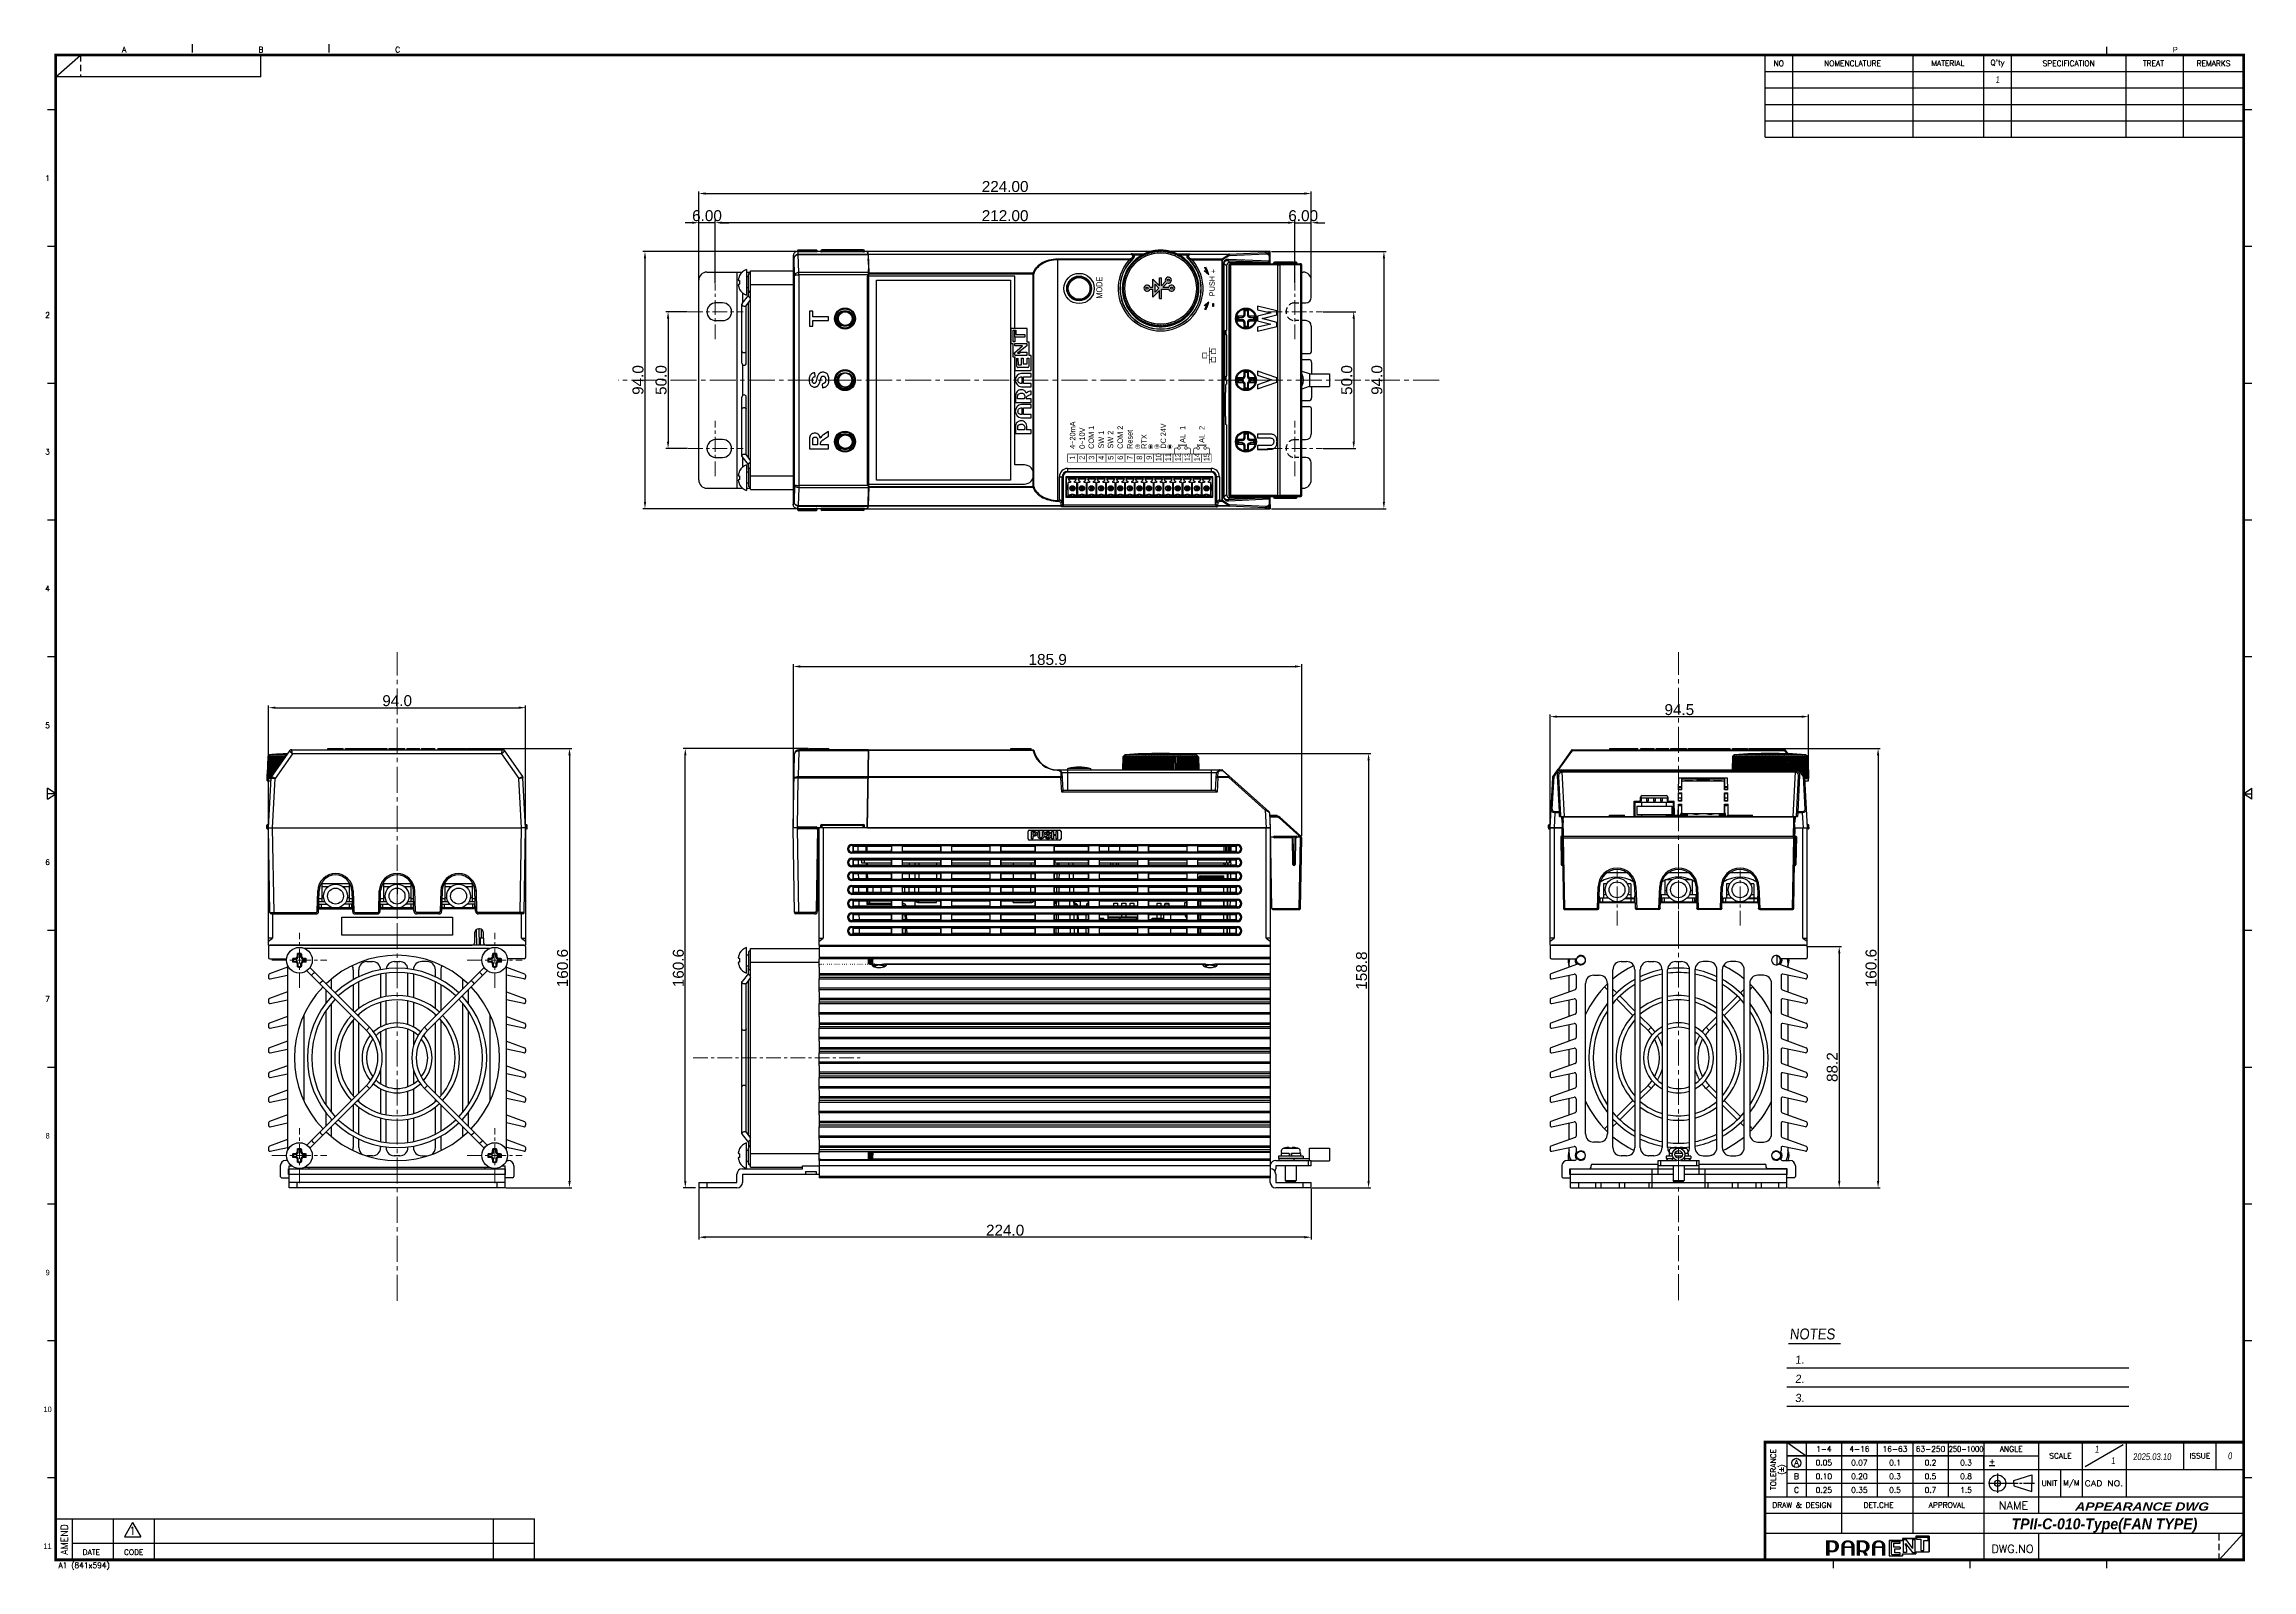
# Model space of a CAD drawing. Header units: millimetres. Extents: x 509 to 5579, y -1329 to 587.
# Drawn here: x 1953 to 2761, y -1329 to -772 of the extents above; entities that cross this region are included whole.
import ezdxf
from ezdxf.enums import TextEntityAlignment as Align

# ---------------------------------------------------------------- set-up
doc = ezdxf.new("R2010")
doc.units = ezdxf.units.MM
doc.header["$PDMODE"] = 3
doc.header["$PDSIZE"] = 1
for name, pattern in [('CENTER', [17.8, 10.75, -2.35, 2.35, -2.35]), ('CENTER2', [28.575, 19.05, -3.175, 3.175, -3.175]), ('HIDDEN', [3.525, 2.35, -1.175])]:
    doc.linetypes.add(name, pattern=pattern)
doc.layers.get('0').update_dxf_attribs({"linetype": 'CONTINUOUS'})
doc.layers.get('Defpoints').update_dxf_attribs({"linetype": 'CONTINUOUS'})
doc.layers.add('3', color=112, linetype='CENTER', lineweight=15)
doc.layers.add('Dim', color=1, linetype='CONTINUOUS')
doc.styles.add('a', font='GOTHIC.TTF')
doc.styles.add('N', font='arialbi.ttf', dxfattribs={"width": 0.8, "oblique": 5})
doc.styles.add('OMI-1', font='arial.ttf', dxfattribs={"oblique": 1})
doc.styles.add('SIM', font='simplex')
doc.styles.get("Standard").update_dxf_attribs({"font": 'gulim.ttc', "width": 0.8, "height": 2})
doc.dimstyles.new('1', dxfattribs={"dimtxt": 4, "dimasz": 2.5, "dimexe": 0.8, "dimexo": 0.3, "dimgap": 0.5, "dimtad": 1, "dimtoh": 1, "dimdec": 1, "dimzin": 0, "dimdsep": 46, "dimtxsty": 'OMI-1', "dimcen": 0, "dimclrd": 256, "dimclre": 256, "dimclrt": 256, "dimadec": 0, "dimazin": 0, "dimtfac": 0.8, "dimtdec": 1, "dimtix": 1, "dimtmove": 0, "dimatfit": 3, "dimfxl": 1, "dimtolj": 1, "dimtzin": 0, "dimarcsym": 0})

# ---------------------------------------------------------------- blocks, each defined once
blk = doc.blocks.new('*D4316')
at = {"layer": 'Defpoints', "color": 0}
for p in [(2188.92, -869.4), (2181.53, -919.4), (2188.92, -919.4)]:
    blk.add_point(p, dxfattribs=at)
at = {"layer": 'Dim', "lineweight": -2}
for p, q in [((2188.62, -869.4), (2180.73, -869.4)), ((2181.53, -871.9), (2181.53, -916.9)), ((2188.62, -919.4), (2180.73, -919.4))]:
    blk.add_line(p, q, dxfattribs=at)
at = {"layer": 'Dim'}
for points in [[(2181.95, -871.9), (2181.12, -871.9), (2181.53, -869.4)], [(2181.12, -916.9), (2181.95, -916.9), (2181.53, -919.4)]]:
    blk.add_solid(points, dxfattribs=at)
at = {"layer": 'Dim', "insert": (2178.99, -894.4), "char_height": 4, "attachment_point": 5, "rotation": 90, "style": 'OMI-1'}
blk.add_mtext('\\A1;50.0', dxfattribs=at)
blk = doc.blocks.new('*D4317')
at = {"layer": 'Defpoints', "color": 0}
for p in [(2228.83, -847.4), (2173.09, -941.4), (2228.83, -941.4)]:
    blk.add_point(p, dxfattribs=at)
at = {"layer": 'Dim', "lineweight": -2}
for p, q in [((2228.53, -847.4), (2172.29, -847.4)), ((2173.09, -849.9), (2173.09, -938.9)), ((2228.53, -941.4), (2172.29, -941.4))]:
    blk.add_line(p, q, dxfattribs=at)
at = {"layer": 'Dim'}
for points in [[(2173.51, -849.9), (2172.68, -849.9), (2173.09, -847.4)], [(2172.68, -938.9), (2173.51, -938.9), (2173.09, -941.4)]]:
    blk.add_solid(points, dxfattribs=at)
at = {"layer": 'Dim', "insert": (2170.55, -894.4), "char_height": 4, "attachment_point": 5, "rotation": 90, "style": 'OMI-1'}
blk.add_mtext('\\A1;94.0', dxfattribs=at)
blk = doc.blocks.new('*D4318')
at = {"layer": 'Defpoints', "color": 0}
for p in [(2420.8, -869.4), (2420.8, -919.4), (2432.25, -919.4)]:
    blk.add_point(p, dxfattribs=at)
at = {"layer": 'Dim', "lineweight": -2}
for p, q in [((2421.1, -869.4), (2433.05, -869.4)), ((2432.25, -871.9), (2432.25, -916.9)), ((2421.1, -919.4), (2433.05, -919.4))]:
    blk.add_line(p, q, dxfattribs=at)
at = {"layer": 'Dim'}
for points in [[(2432.67, -871.9), (2431.83, -871.9), (2432.25, -869.4)], [(2431.83, -916.9), (2432.67, -916.9), (2432.25, -919.4)]]:
    blk.add_solid(points, dxfattribs=at)
at = {"layer": 'Dim', "insert": (2429.71, -894.4), "char_height": 4, "attachment_point": 5, "rotation": 90, "style": 'OMI-1'}
blk.add_mtext('\\A1;50.0', dxfattribs=at)
blk = doc.blocks.new('*D4319')
at = {"layer": 'Defpoints', "color": 0}
for p in [(2198.74, -836.86), (2198.74, -859.34), (2410.74, -859.34)]:
    blk.add_point(p, dxfattribs=at)
at = {"layer": 'Dim', "lineweight": -2}
for p, q in [((2198.74, -859.04), (2198.74, -836.06)), ((2408.24, -836.86), (2201.24, -836.86)), ((2410.74, -859.04), (2410.74, -836.06))]:
    blk.add_line(p, q, dxfattribs=at)
at = {"layer": 'Dim'}
for points in [[(2201.24, -836.44), (2201.24, -837.27), (2198.74, -836.86)], [(2408.24, -837.27), (2408.24, -836.44), (2410.74, -836.86)]]:
    blk.add_solid(points, dxfattribs=at)
at = {"layer": 'Dim', "insert": (2304.74, -834.31), "char_height": 4, "attachment_point": 5, "style": 'OMI-1'}
blk.add_mtext('\\A1;212.00', dxfattribs=at)
blk = doc.blocks.new('*D4320')
at = {"layer": 'Defpoints', "color": 0}
for p in [(2416.74, -826.2), (2192.74, -857.9), (2416.74, -857.9)]:
    blk.add_point(p, dxfattribs=at)
at = {"layer": 'Dim', "lineweight": -2}
for p, q in [((2192.74, -857.6), (2192.74, -825.4)), ((2195.24, -826.2), (2414.24, -826.2)), ((2416.74, -857.6), (2416.74, -825.4))]:
    blk.add_line(p, q, dxfattribs=at)
at = {"layer": 'Dim'}
for points in [[(2195.24, -825.78), (2195.24, -826.61), (2192.74, -826.2)], [(2414.24, -826.61), (2414.24, -825.78), (2416.74, -826.2)]]:
    blk.add_solid(points, dxfattribs=at)
at = {"layer": 'Dim', "insert": (2304.74, -823.65), "char_height": 4, "attachment_point": 5, "style": 'OMI-1'}
blk.add_mtext('\\A1;224.00', dxfattribs=at)
blk = doc.blocks.new('*D4321')
at = {"layer": 'Defpoints', "color": 0}
for p in [(2598.53, -1017.41), (2598.53, -1040.88), (2504.03, -1058.04)]:
    blk.add_point(p, dxfattribs=at)
at = {"layer": 'Dim', "lineweight": -2}
for p, q in [((2504.03, -1057.74), (2504.03, -1016.61)), ((2598.53, -1040.58), (2598.53, -1016.61)), ((2506.53, -1017.41), (2596.03, -1017.41))]:
    blk.add_line(p, q, dxfattribs=at)
at = {"layer": 'Dim'}
for points in [[(2506.53, -1016.99), (2506.53, -1017.82), (2504.03, -1017.41)], [(2596.03, -1017.82), (2596.03, -1016.99), (2598.53, -1017.41)]]:
    blk.add_solid(points, dxfattribs=at)
at = {"layer": 'Dim', "insert": (2551.28, -1014.86), "char_height": 4, "attachment_point": 5, "style": 'OMI-1'}
blk.add_mtext('\\A1;94.5', dxfattribs=at)
blk = doc.blocks.new('*D4322')
at = {"layer": 'Defpoints', "color": 0}
for p in [(2129.44, -1014.13), (2035.44, -1058.04), (2129.44, -1058.04)]:
    blk.add_point(p, dxfattribs=at)
at = {"layer": 'Dim', "lineweight": -2}
for p, q in [((2035.44, -1057.74), (2035.44, -1013.33)), ((2037.94, -1014.13), (2126.94, -1014.13)), ((2129.44, -1057.74), (2129.44, -1013.33))]:
    blk.add_line(p, q, dxfattribs=at)
at = {"layer": 'Dim'}
for points in [[(2037.94, -1013.71), (2037.94, -1014.54), (2035.44, -1014.13)], [(2126.94, -1014.54), (2126.94, -1013.71), (2129.44, -1014.13)]]:
    blk.add_solid(points, dxfattribs=at)
at = {"layer": 'Dim', "insert": (2082.44, -1011.59), "char_height": 4, "attachment_point": 5, "style": 'OMI-1'}
blk.add_mtext('\\A1;94.0', dxfattribs=at)
blk = doc.blocks.new('*D4323')
at = {"layer": 'Defpoints', "color": 0}
for p in [(2107.53, -1029.04), (2121.94, -1189.64), (2145.49, -1189.64)]:
    blk.add_point(p, dxfattribs=at)
at = {"layer": 'Dim', "lineweight": -2}
for p, q in [((2107.83, -1029.04), (2146.29, -1029.04)), ((2145.49, -1031.54), (2145.49, -1187.14)), ((2122.24, -1189.64), (2146.29, -1189.64))]:
    blk.add_line(p, q, dxfattribs=at)
at = {"layer": 'Dim'}
for points in [[(2145.91, -1031.54), (2145.07, -1031.54), (2145.49, -1029.04)], [(2145.07, -1187.14), (2145.91, -1187.14), (2145.49, -1189.64)]]:
    blk.add_solid(points, dxfattribs=at)
at = {"layer": 'Dim', "insert": (2142.95, -1109.34), "char_height": 4, "attachment_point": 5, "rotation": 90, "style": 'OMI-1'}
blk.add_mtext('\\A1;160.6', dxfattribs=at)
blk = doc.blocks.new('*D4324')
at = {"layer": 'Defpoints', "color": 0}
for p in [(2413.27, -999.07), (2227.34, -1058.04), (2413.27, -1061.28)]:
    blk.add_point(p, dxfattribs=at)
at = {"layer": 'Dim', "lineweight": -2}
for p, q in [((2227.34, -1057.74), (2227.34, -998.27)), ((2229.84, -999.07), (2410.77, -999.07)), ((2413.27, -1060.98), (2413.27, -998.27))]:
    blk.add_line(p, q, dxfattribs=at)
at = {"layer": 'Dim'}
for points in [[(2229.84, -998.66), (2229.84, -999.49), (2227.34, -999.07)], [(2410.77, -999.49), (2410.77, -998.66), (2413.27, -999.07)]]:
    blk.add_solid(points, dxfattribs=at)
at = {"layer": 'Dim', "insert": (2320.3, -996.53), "char_height": 4, "attachment_point": 5, "style": 'OMI-1'}
blk.add_mtext('\\A1;185.9', dxfattribs=at)
blk = doc.blocks.new('*D4325')
at = {"layer": 'Defpoints', "color": 0}
for p in [(2187.84, -1029.04), (2233.12, -1029.04), (2191.83, -1189.64)]:
    blk.add_point(p, dxfattribs=at)
at = {"layer": 'Dim', "lineweight": -2}
for p, q in [((2232.82, -1029.04), (2187.04, -1029.04)), ((2187.84, -1187.14), (2187.84, -1031.54)), ((2191.53, -1189.64), (2187.04, -1189.64))]:
    blk.add_line(p, q, dxfattribs=at)
at = {"layer": 'Dim'}
for points in [[(2188.26, -1031.54), (2187.43, -1031.54), (2187.84, -1029.04)], [(2187.43, -1187.14), (2188.26, -1187.14), (2187.84, -1189.64)]]:
    blk.add_solid(points, dxfattribs=at)
at = {"layer": 'Dim', "insert": (2185.3, -1109.34), "char_height": 4, "attachment_point": 5, "rotation": 90, "style": 'OMI-1'}
blk.add_mtext('\\A1;160.6', dxfattribs=at)
blk = doc.blocks.new('*D4326')
at = {"layer": 'Defpoints', "color": 0}
for p in [(2361.64, -1030.89), (2416.74, -1189.64), (2437.68, -1189.64)]:
    blk.add_point(p, dxfattribs=at)
at = {"layer": 'Dim', "lineweight": -2}
for p, q in [((2361.94, -1030.89), (2438.48, -1030.89)), ((2437.68, -1033.39), (2437.68, -1187.14)), ((2417.04, -1189.64), (2438.48, -1189.64))]:
    blk.add_line(p, q, dxfattribs=at)
at = {"layer": 'Dim'}
for points in [[(2438.09, -1033.39), (2437.26, -1033.39), (2437.68, -1030.89)], [(2437.26, -1187.14), (2438.09, -1187.14), (2437.68, -1189.64)]]:
    blk.add_solid(points, dxfattribs=at)
at = {"layer": 'Dim', "insert": (2435.13, -1110.26), "char_height": 4, "attachment_point": 5, "rotation": 90, "style": 'OMI-1'}
blk.add_mtext('\\A1;158.8', dxfattribs=at)
blk = doc.blocks.new('*D4327')
at = {"layer": 'Defpoints', "color": 0}
for p in [(2192.74, -1189.64), (2416.74, -1189.64), (2192.74, -1207.69)]:
    blk.add_point(p, dxfattribs=at)
at = {"layer": 'Dim', "lineweight": -2}
for p, q in [((2192.74, -1189.94), (2192.74, -1208.49)), ((2416.74, -1189.94), (2416.74, -1208.49)), ((2414.24, -1207.69), (2195.24, -1207.69))]:
    blk.add_line(p, q, dxfattribs=at)
at = {"layer": 'Dim'}
for points in [[(2195.24, -1207.27), (2195.24, -1208.11), (2192.74, -1207.69)], [(2414.24, -1208.11), (2414.24, -1207.27), (2416.74, -1207.69)]]:
    blk.add_solid(points, dxfattribs=at)
at = {"layer": 'Dim', "insert": (2304.74, -1205.15), "char_height": 4, "attachment_point": 5, "style": 'OMI-1'}
blk.add_mtext('\\A1;224.0', dxfattribs=at)
blk = doc.blocks.new('*D4334')
at = {"layer": 'Defpoints', "color": 0}
for p in [(2401.84, -847.4), (2401.84, -941.4), (2443.28, -941.4)]:
    blk.add_point(p, dxfattribs=at)
at = {"layer": 'Dim', "lineweight": -2}
for p, q in [((2402.14, -847.4), (2444.08, -847.4)), ((2443.28, -849.9), (2443.28, -938.9)), ((2402.14, -941.4), (2444.08, -941.4))]:
    blk.add_line(p, q, dxfattribs=at)
at = {"layer": 'Dim'}
for points in [[(2443.7, -849.9), (2442.86, -849.9), (2443.28, -847.4)], [(2442.86, -938.9), (2443.7, -938.9), (2443.28, -941.4)]]:
    blk.add_solid(points, dxfattribs=at)
at = {"layer": 'Dim', "insert": (2440.74, -894.4), "char_height": 4, "attachment_point": 5, "rotation": 90, "style": 'OMI-1'}
blk.add_mtext('\\A1;94.0', dxfattribs=at)
blk = doc.blocks.new('*D4335')
at = {"layer": 'Defpoints', "color": 0}
for p in [(2576.28, -1029.04), (2590.53, -1189.64), (2623.98, -1189.64)]:
    blk.add_point(p, dxfattribs=at)
at = {"layer": 'Dim', "lineweight": -2}
for p, q in [((2576.58, -1029.04), (2624.78, -1029.04)), ((2623.98, -1031.54), (2623.98, -1187.14)), ((2590.83, -1189.64), (2624.78, -1189.64))]:
    blk.add_line(p, q, dxfattribs=at)
at = {"layer": 'Dim'}
for points in [[(2624.4, -1031.54), (2623.57, -1031.54), (2623.98, -1029.04)], [(2623.57, -1187.14), (2624.4, -1187.14), (2623.98, -1189.64)]]:
    blk.add_solid(points, dxfattribs=at)
at = {"layer": 'Dim', "insert": (2621.44, -1109.34), "char_height": 4, "attachment_point": 5, "rotation": 90, "style": 'OMI-1'}
blk.add_mtext('\\A1;160.6', dxfattribs=at)
blk = doc.blocks.new('*D4336')
at = {"layer": 'Defpoints', "color": 0}
for p in [(2597.5, -1101.47), (2590.53, -1189.64), (2609.78, -1189.64)]:
    blk.add_point(p, dxfattribs=at)
at = {"layer": 'Dim', "lineweight": -2}
for p, q in [((2597.8, -1101.47), (2610.58, -1101.47)), ((2609.78, -1103.97), (2609.78, -1187.14)), ((2590.83, -1189.64), (2610.58, -1189.64))]:
    blk.add_line(p, q, dxfattribs=at)
at = {"layer": 'Dim'}
for points in [[(2610.2, -1103.97), (2609.36, -1103.97), (2609.78, -1101.47)], [(2609.36, -1187.14), (2610.2, -1187.14), (2609.78, -1189.64)]]:
    blk.add_solid(points, dxfattribs=at)
at = {"layer": 'Dim', "insert": (2607.24, -1145.55), "char_height": 4, "attachment_point": 5, "rotation": 90, "style": 'OMI-1'}
blk.add_mtext('\\A1;88.2', dxfattribs=at)
blk = doc.blocks.new('*D4337')
at = {"layer": 'Defpoints', "color": 0}
for p in [(2192.74, -836.86), (2198.74, -859.34), (2192.74, -869.4)]:
    blk.add_point(p, dxfattribs=at)
at = {"layer": 'Dim', "lineweight": -2}
for p, q in [((2190.24, -836.86), (2187.74, -836.86)), ((2192.74, -869.1), (2192.74, -836.06)), ((2198.74, -836.86), (2192.74, -836.86)), ((2198.74, -859.04), (2198.74, -836.06)), ((2201.24, -836.86), (2203.74, -836.86))]:
    blk.add_line(p, q, dxfattribs=at)
at = {"layer": 'Dim'}
for points in [[(2190.24, -837.27), (2190.24, -836.44), (2192.74, -836.86)], [(2201.24, -836.44), (2201.24, -837.27), (2198.74, -836.86)]]:
    blk.add_solid(points, dxfattribs=at)
at = {"layer": 'Dim', "insert": (2195.74, -834.31), "char_height": 4, "attachment_point": 5, "style": 'OMI-1'}
blk.add_mtext('\\A1;6.00', dxfattribs=at)
blk = doc.blocks.new('*D4340')
at = {"layer": 'Defpoints', "color": 0}
for p in [(2416.74, -836.86), (2410.74, -859.34), (2416.74, -857.6)]:
    blk.add_point(p, dxfattribs=at)
at = {"layer": 'Dim', "lineweight": -2}
for p, q in [((2408.24, -836.86), (2405.74, -836.86)), ((2410.74, -859.04), (2410.74, -836.06)), ((2410.74, -836.86), (2416.74, -836.86)), ((2416.74, -857.3), (2416.74, -836.06)), ((2419.24, -836.86), (2421.74, -836.86))]:
    blk.add_line(p, q, dxfattribs=at)
at = {"layer": 'Dim'}
for points in [[(2408.24, -837.27), (2408.24, -836.44), (2410.74, -836.86)], [(2419.24, -836.44), (2419.24, -837.27), (2416.74, -836.86)]]:
    blk.add_solid(points, dxfattribs=at)
at = {"layer": 'Dim', "insert": (2413.74, -834.31), "char_height": 4, "attachment_point": 5, "style": 'OMI-1'}
blk.add_mtext('\\A1;6.00', dxfattribs=at)

msp = doc.modelspace()

# ---------------------------------------------------------------- hatches: boundary and pattern name
h = msp.add_hatch(color=256)
h.dxf.hatch_style = 1
h.paths.add_polyline_path([(2378.211, -853.101), (2377.439, -853.101, -0.0166617), (2378.046, -854.501), (2377.594, -854.501), (2379.28, -855.901, 0.031781), (2378.211, -853.101)], is_closed=False)
h = msp.add_hatch(color=256)
h.dxf.hatch_style = 1
h.paths.add_polyline_path([(2361.92, -859.887), (2361.92, -857.042), (2361.17, -857.042), (2361.17, -859.887), (2358.835, -857.552), (2358.835, -860.417), (2357.73, -860.417, 5.8284271), (2357.73, -861.167), (2358.835, -861.167), (2358.835, -864.032), (2361.17, -861.697), (2361.17, -864.542), (2361.92, -864.542), (2361.92, -861.167), (2364.609, -861.167, 5.8284271), (2364.609, -860.417), (2362.45, -860.417), (2363.977, -858.89, 5.8284271), (2363.446, -858.36), (2361.92, -859.887)], is_closed=False)
h.paths.add_polyline_path([(2364.461, -857.5, 1), (2364.461, -858.25, 1), (2364.461, -857.5, 1)], is_closed=False, flags=16)
h.paths.add_polyline_path([(2365.67, -860.417, 1), (2365.67, -861.167, 1), (2365.67, -860.417, 1)], is_closed=False, flags=16)
h.paths.add_polyline_path([(2359.585, -862.222), (2359.585, -859.363), (2361.014, -860.792), (2359.585, -862.222)], is_closed=False, flags=16)
h.paths.add_polyline_path([(2356.67, -860.417, 1), (2356.67, -861.167, 1), (2356.67, -860.417, 1)], is_closed=False, flags=16)
h = msp.add_hatch(color=256)
h.dxf.hatch_style = 1
h.paths.add_polyline_path([(2378.211, -868.701, 0.031781), (2379.28, -865.901), (2377.594, -867.301), (2378.046, -867.301, -0.0166617), (2377.439, -868.701), (2378.211, -868.701)], is_closed=False)
h = msp.add_hatch(color=256)
edge = h.paths.add_edge_path()
edge.add_spline(control_points=[(2608.081, -1321.79), (2607.87, -1322.027), (2607.557, -1322.187), (2607.074, -1322.187), (2606.961, -1322.187), (2606.798, -1322.173), (2606.592, -1322.128), (2606.385, -1322.082), (2606.276, -1321.974), (2606.224, -1321.922), (2606.224, -1321.845), (2606.224, -1319.396), (2606.224, -1319.251), (2606.359, -1319.251), (2607.13, -1319.251), (2607.13, -1319.251), (2607.573, -1319.251), (2607.866, -1319.374), (2608.078, -1319.616), (2608.3, -1319.869), (2608.369, -1320.29), (2608.369, -1320.66), (2608.369, -1321.035), (2608.298, -1321.546), (2608.081, -1321.79)], knot_values=[0, 0, 0, 0, 1, 1, 1, 2, 2, 2, 3, 3, 3, 4, 4, 4, 5, 5, 5, 6, 6, 6, 7, 7, 7, 8, 8, 8, 8], degree=3, periodic=0)
edge = h.paths.add_edge_path(flags=16)
edge.add_spline(control_points=[(2607.171, -1318.489), (2607.171, -1318.489), (2605.095, -1318.489), (2605.095, -1318.489), (2605.095, -1318.489), (2604.898, -1318.489), (2604.898, -1318.489), (2604.898, -1318.489), (2604.898, -1324.141), (2604.898, -1324.141), (2604.898, -1324.141), (2606.224, -1324.141), (2606.224, -1324.141), (2606.224, -1324.141), (2606.224, -1322.961), (2606.224, -1322.775), (2606.354, -1322.819), (2606.527, -1322.909), (2607.129, -1322.928), (2607.766, -1322.947), (2608.693, -1322.738), (2609.098, -1322.242), (2609.494, -1321.758), (2609.695, -1321.229), (2609.695, -1320.667), (2609.695, -1320.006), (2609.469, -1319.446), (2609.024, -1319.001), (2608.578, -1318.556), (2607.955, -1318.489), (2607.171, -1318.489)], knot_values=[0, 0, 0, 0, 1, 1, 1, 2, 2, 2, 3, 3, 3, 4, 4, 4, 5, 5, 5, 6, 6, 6, 7, 7, 7, 8, 8, 8, 9, 9, 9, 10, 10, 10, 10], degree=3, periodic=0)
h = msp.add_hatch(color=256)
edge = h.paths.add_edge_path()
edge.add_spline(control_points=[(2614.168, -1320.63), (2614.022, -1320.63), (2611.768, -1320.63), (2611.757, -1320.63), (2611.757, -1320.63), (2611.757, -1320.607), (2611.757, -1320.607), (2611.757, -1320.298), (2611.844, -1319.761), (2612.035, -1319.542), (2612.209, -1319.344), (2612.53, -1319.165), (2612.943, -1319.165), (2613.356, -1319.165), (2613.644, -1319.296), (2613.851, -1319.503), (2614.056, -1319.708), (2614.168, -1320.298), (2614.168, -1320.607), (2614.168, -1320.607), (2614.168, -1320.622), (2614.168, -1320.63)], knot_values=[0, 0, 0, 0, 1, 1, 1, 2, 2, 2, 3, 3, 3, 4, 4, 4, 5, 5, 5, 6, 6, 6, 7, 7, 7, 7], degree=3, periodic=0)
edge = h.paths.add_edge_path(flags=16)
edge.add_spline(control_points=[(2612.943, -1318.489), (2612.047, -1318.489), (2611.475, -1318.719), (2611.09, -1319.173), (2610.713, -1319.617), (2610.522, -1319.996), (2610.522, -1320.529), (2610.522, -1320.529), (2610.522, -1324.141), (2610.522, -1324.141), (2610.522, -1324.141), (2611.757, -1324.141), (2611.757, -1324.141), (2611.757, -1324.141), (2611.757, -1322.447), (2611.757, -1321.346), (2611.768, -1321.346), (2614.022, -1321.346), (2614.168, -1321.346), (2614.168, -1321.493), (2614.168, -1324.141), (2614.168, -1324.141), (2614.168, -1324.141), (2615.403, -1324.141), (2615.403, -1324.141), (2615.403, -1324.141), (2615.403, -1320.529), (2615.403, -1320.529), (2615.403, -1319.996), (2615.212, -1319.617), (2614.835, -1319.173), (2614.45, -1318.719), (2613.84, -1318.489), (2612.943, -1318.489)], knot_values=[0, 0, 0, 0, 1, 1, 1, 2, 2, 2, 3, 3, 3, 4, 4, 4, 5, 5, 5, 6, 6, 6, 7, 7, 7, 8, 8, 8, 9, 9, 9, 10, 10, 10, 11, 11, 11, 11], degree=3, periodic=0)
h = msp.add_hatch(color=256)
edge = h.paths.add_edge_path()
edge.add_spline(control_points=[(2619.274, -1321.843), (2619.014, -1322.082), (2618.7, -1322.203), (2618.261, -1322.203), (2618.14, -1322.203), (2617.984, -1322.185), (2617.837, -1322.134), (2617.701, -1322.087), (2617.432, -1321.944), (2617.395, -1321.907), (2617.395, -1321.826), (2617.395, -1319.356), (2617.395, -1319.211), (2617.53, -1319.211), (2618.38, -1319.211), (2618.38, -1319.211), (2618.772, -1319.211), (2619.004, -1319.414), (2619.25, -1319.667), (2619.498, -1319.922), (2619.619, -1320.336), (2619.619, -1320.688), (2619.619, -1321.068), (2619.532, -1321.605), (2619.274, -1321.843)], knot_values=[0, 0, 0, 0, 1, 1, 1, 2, 2, 2, 3, 3, 3, 4, 4, 4, 5, 5, 5, 6, 6, 6, 7, 7, 7, 8, 8, 8, 8], degree=3, periodic=0)
edge = h.paths.add_edge_path(flags=16)
edge.add_spline(control_points=[(2618.421, -1318.489), (2618.421, -1318.489), (2616.345, -1318.489), (2616.345, -1318.489), (2616.345, -1318.489), (2616.148, -1318.489), (2616.148, -1318.489), (2616.148, -1318.489), (2616.148, -1324.141), (2616.148, -1324.141), (2616.148, -1324.141), (2617.395, -1324.141), (2617.395, -1324.141), (2617.395, -1324.141), (2617.395, -1322.912), (2617.395, -1322.729), (2617.534, -1322.773), (2617.668, -1322.808), (2617.788, -1322.828), (2617.79, -1322.829), (2618.179, -1322.881), (2618.276, -1322.894), (2618.481, -1323.035), (2618.649, -1323.318), (2618.772, -1323.504), (2618.903, -1323.703), (2619.056, -1324.141), (2619.056, -1324.141), (2619.056, -1324.141), (2620.249, -1324.141), (2620.249, -1324.141), (2620.249, -1324.141), (2620.084, -1323.479), (2619.92, -1323.218), (2619.82, -1323.059), (2619.676, -1322.902), (2619.5, -1322.743), (2619.864, -1322.586), (2620.214, -1322.364), (2620.457, -1322.074), (2620.781, -1321.688), (2620.905, -1321.225), (2620.905, -1320.698), (2620.905, -1319.984), (2620.712, -1319.562), (2620.253, -1319.132), (2619.798, -1318.705), (2619.182, -1318.489), (2618.421, -1318.489)], knot_values=[0, 0, 0, 0, 1, 1, 1, 2, 2, 2, 3, 3, 3, 4, 4, 4, 5, 5, 5, 6, 6, 6, 7, 7, 7, 8, 8, 8, 9, 9, 9, 10, 10, 10, 11, 11, 11, 12, 12, 12, 13, 13, 13, 14, 14, 14, 15, 15, 15, 16, 16, 16, 16], degree=3, periodic=0)
h = msp.add_hatch(color=256)
edge = h.paths.add_edge_path()
edge.add_spline(control_points=[(2625.418, -1320.63), (2625.272, -1320.63), (2623.018, -1320.63), (2623.007, -1320.63), (2623.007, -1320.63), (2623.007, -1320.607), (2623.007, -1320.607), (2623.007, -1320.298), (2623.094, -1319.761), (2623.285, -1319.542), (2623.459, -1319.344), (2623.78, -1319.165), (2624.193, -1319.165), (2624.606, -1319.165), (2624.894, -1319.296), (2625.101, -1319.503), (2625.306, -1319.708), (2625.418, -1320.298), (2625.418, -1320.607), (2625.418, -1320.607), (2625.418, -1320.622), (2625.418, -1320.63)], knot_values=[0, 0, 0, 0, 1, 1, 1, 2, 2, 2, 3, 3, 3, 4, 4, 4, 5, 5, 5, 6, 6, 6, 7, 7, 7, 7], degree=3, periodic=0)
edge = h.paths.add_edge_path(flags=16)
edge.add_spline(control_points=[(2624.193, -1318.489), (2623.297, -1318.489), (2622.725, -1318.719), (2622.34, -1319.173), (2621.963, -1319.617), (2621.772, -1319.996), (2621.772, -1320.529), (2621.772, -1320.529), (2621.772, -1324.141), (2621.772, -1324.141), (2621.772, -1324.141), (2623.007, -1324.141), (2623.007, -1324.141), (2623.007, -1324.141), (2623.007, -1322.447), (2623.007, -1321.346), (2623.018, -1321.346), (2625.272, -1321.346), (2625.418, -1321.346), (2625.418, -1321.493), (2625.418, -1324.141), (2625.418, -1324.141), (2625.418, -1324.141), (2626.653, -1324.141), (2626.653, -1324.141), (2626.653, -1324.141), (2626.653, -1320.529), (2626.653, -1320.529), (2626.653, -1319.996), (2626.462, -1319.617), (2626.085, -1319.173), (2625.7, -1318.719), (2625.09, -1318.489), (2624.193, -1318.489)], knot_values=[0, 0, 0, 0, 1, 1, 1, 2, 2, 2, 3, 3, 3, 4, 4, 4, 5, 5, 5, 6, 6, 6, 7, 7, 7, 8, 8, 8, 9, 9, 9, 10, 10, 10, 11, 11, 11, 11], degree=3, periodic=0)

# ---------------------------------------------------------------- linework, layer by layer
for p, q in [((2007.652, -774.602), (2007.652, -771.602)), ((2057.652, -774.602), (2057.652, -771.602)), ((2707.652, -775.602), (2707.652, -772.602)), ((1957.652, -783.602), (1966.652, -775.602)), ((2032.652, -783.602), (2032.652, -775.602)), ((2582.652, -805.602), (2582.652, -775.602)), ((2582.652, -781.602), (2757.652, -781.602)), ((2592.652, -775.602), (2592.652, -805.602)), ((2636.652, -775.602), (2636.652, -805.602)), ((2662.652, -805.602), (2662.652, -775.602)), ((2672.652, -775.602), (2672.652, -805.602)), ((2714.652, -805.602), (2714.652, -775.602)), ((2735.652, -805.602), (2735.652, -775.602)), ((2032.652, -783.602), (1957.652, -783.602)), ((2582.652, -787.602), (2757.652, -787.602)), ((1957.652, -795.602), (1954.652, -795.602)), ((2582.652, -793.602), (2757.652, -793.602)), ((2760.652, -795.602), (2757.652, -795.602)), ((2582.652, -799.602), (2757.652, -799.602)), ((2582.652, -805.602), (2757.652, -805.602)), ((1957.652, -845.602), (1954.652, -845.602)), ((2760.652, -845.602), (2757.652, -845.602)), ((2379.28, -855.901), (2377.594, -854.501)), ((2357.73, -860.417, -16.65), (2358.835, -860.417, -16.65)), ((2357.73, -861.167, -16.65), (2358.835, -861.167, -16.65)), ((2358.835, -860.417, -16.65), (2358.835, -857.552, -16.65)), ((2358.835, -857.552, -16.65), (2361.17, -859.887, -16.65)), ((2358.835, -864.032, -16.65), (2358.835, -861.167, -16.65)), ((2358.835, -864.032, -16.65), (2361.17, -861.697, -16.65)), ((2359.585, -862.222, -16.65), (2359.585, -859.363, -16.65)), ((2359.585, -859.363, -16.65), (2361.014, -860.792, -16.65)), ((2359.585, -862.222, -16.65), (2361.014, -860.792, -16.65)), ((2361.17, -857.042, -16.65), (2361.92, -857.042, -16.65)), ((2361.17, -859.887, -16.65), (2361.17, -857.042, -16.65)), ((2361.17, -864.542, -16.65), (2361.17, -861.697, -16.65)), ((2361.92, -859.887, -16.65), (2361.92, -857.042, -16.65)), ((2361.92, -859.887, -16.65), (2363.446, -858.36, -16.65)), ((2361.92, -864.542, -16.65), (2361.92, -861.167, -16.65)), ((2361.92, -861.167, -16.65), (2364.609, -861.167, -16.65)), ((2362.45, -860.417, -16.65), (2363.977, -858.89, -16.65)), ((2362.45, -860.417, -16.65), (2364.609, -860.417, -16.65)), ((2361.17, -864.542, -16.65), (2361.92, -864.542, -16.65)), ((2379.28, -865.901), (2377.594, -867.301)), ((1957.652, -895.602), (1954.652, -895.602)), ((2760.652, -895.602), (2757.652, -895.602)), ((1957.652, -945.602), (1954.652, -945.602)), ((2760.652, -945.602), (2757.652, -945.602)), ((1957.652, -995.602), (1954.652, -995.602)), ((2760.652, -995.602), (2757.652, -995.602)), ((1954.652, -1047.602), (1954.652, -1043.602)), ((1957.652, -1045.602), (1954.652, -1043.602)), ((1954.652, -1047.602), (1957.652, -1045.602)), ((1957.652, -1045.602), (1954.652, -1045.602)), ((2757.652, -1045.602), (2760.652, -1043.602)), ((2757.652, -1045.602), (2760.652, -1045.602)), ((2760.652, -1047.602), (2757.652, -1045.602)), ((2760.652, -1047.602), (2760.652, -1043.602)), ((1957.652, -1095.602), (1954.652, -1095.602)), ((2760.652, -1095.602), (2757.652, -1095.602)), ((1957.652, -1145.602), (1954.652, -1145.602)), ((2760.652, -1145.602), (2757.652, -1145.602)), ((1957.652, -1195.602), (1954.652, -1195.602)), ((2760.652, -1195.602), (2757.652, -1195.602)), ((1957.652, -1245.602), (1954.652, -1245.602)), ((2760.652, -1245.602), (2757.652, -1245.602)), ((2760.652, -1245.602), (2757.652, -1245.602)), ((2590.614, -1255.438), (2715.688, -1255.438)), ((2590.614, -1262.438), (2715.688, -1262.438)), ((2590.614, -1269.438), (2715.688, -1269.438)), ((2590.652, -1282.602), (2597.652, -1287.602)), ((2590.652, -1282.602), (2590.652, -1302.602)), ((2597.652, -1282.602), (2597.652, -1302.602)), ((2610.652, -1282.602), (2610.652, -1302.602)), ((2623.652, -1282.602), (2623.652, -1302.602)), ((2636.652, -1282.602), (2636.652, -1315.869)), ((2649.652, -1282.602), (2649.652, -1302.602)), ((2662.652, -1282.602), (2662.652, -1325.602)), ((2682.652, -1282.602), (2682.652, -1308.602)), ((2698.652, -1282.602), (2698.652, -1302.602)), ((2714.652, -1282.602), (2714.652, -1302.602)), ((2735.652, -1282.602), (2735.652, -1292.602)), ((2747.652, -1292.602), (2747.652, -1282.602)), ((2590.652, -1287.602), (2682.652, -1287.602)), ((2664.652, -1291.102), (2666.652, -1291.102)), ((2713.652, -1283.602), (2699.652, -1291.602)), ((1957.652, -1295.602), (1954.652, -1295.602)), ((2590.652, -1292.602), (2757.652, -1292.602)), ((2590.652, -1297.602), (2662.652, -1297.602)), ((2664.652, -1297.602), (2675.152, -1297.602)), ((2667.652, -1294.102), (2667.652, -1301.102)), ((2673.652, -1296.602), (2680.152, -1294.602)), ((2673.652, -1297.602), (2673.652, -1296.602)), ((2673.652, -1297.602), (2673.652, -1298.602)), ((2673.652, -1298.602), (2680.152, -1300.602)), ((2675.652, -1297.602), (2676.652, -1297.602)), ((2677.152, -1297.602), (2681.152, -1297.602)), ((2680.152, -1294.602), (2680.152, -1297.602)), ((2680.152, -1300.602), (2680.152, -1297.602)), ((2690.652, -1292.602), (2690.652, -1302.602)), ((2760.652, -1295.602), (2757.652, -1295.602)), ((2760.652, -1295.602), (2757.652, -1295.602)), ((2582.652, -1302.602), (2757.652, -1302.602)), ((2610.652, -1302.602), (2610.652, -1315.869)), ((1957.652, -1310.602), (2132.652, -1310.602)), ((1963.652, -1310.602), (1963.652, -1325.602)), ((1978.652, -1310.602), (1978.652, -1325.602)), ((1985.753, -1311.995), (1982.753, -1317.245)), ((1985.753, -1311.995), (1988.753, -1317.245)), ((1993.652, -1310.602), (1993.652, -1325.602)), ((2117.652, -1325.602), (2117.652, -1310.602)), ((2132.652, -1325.602), (2132.652, -1310.602)), ((2582.652, -1308.602), (2662.652, -1308.602)), ((2662.652, -1308.602), (2757.652, -1308.602)), ((2132.652, -1319.602), (1963.652, -1319.602)), ((1982.753, -1317.245), (1988.753, -1317.245)), ((2582.652, -1315.869), (2757.652, -1315.869)), ((2632.856, -1318.516), (2627.981, -1318.516)), ((2627.981, -1318.516), (2627.981, -1324.141)), ((2628.738, -1319.387), (2628.744, -1323.269)), ((2632.092, -1318.989), (2629.138, -1318.986)), ((2629.144, -1323.668), (2632.091, -1323.667)), ((2629.687, -1321.038), (2629.687, -1319.576)), ((2629.687, -1319.576), (2632.092, -1319.576)), ((2632.092, -1321.038), (2629.687, -1321.038)), ((2630.086, -1323.075), (2630.086, -1321.625)), ((2630.086, -1321.625), (2632.092, -1321.625)), ((2632.091, -1323.075), (2630.086, -1323.075)), ((2632.091, -1323.667), (2632.091, -1323.075)), ((2632.092, -1319.576), (2632.092, -1318.989)), ((2632.092, -1321.038), (2632.092, -1321.625)), ((2637.731, -1317.766), (2632.856, -1317.766)), ((2632.856, -1317.766), (2632.856, -1318.516)), ((2632.856, -1324.141), (2632.856, -1323.391)), ((2632.856, -1323.391), (2637.731, -1323.391)), ((2633.138, -1318.541), (2633.138, -1322.943)), ((2634.313, -1322.943), (2633.138, -1322.943)), ((2633.537, -1318.141), (2634.114, -1318.139)), ((2633.995, -1320.236), (2633.997, -1319.625)), ((2633.995, -1320.236), (2634.304, -1320.614)), ((2633.997, -1319.625), (2636.589, -1322.953)), ((2634.114, -1318.139), (2636.605, -1321.443)), ((2634.304, -1320.614), (2634.313, -1322.943)), ((2636.589, -1322.953), (2637.446, -1322.944)), ((2636.598, -1318.212), (2637.447, -1318.212)), ((2636.598, -1318.212), (2636.605, -1321.443)), ((2637.447, -1318.212), (2637.446, -1322.944)), ((2642.606, -1317.016), (2637.731, -1317.016)), ((2637.731, -1317.016), (2637.731, -1317.766)), ((2637.731, -1323.391), (2637.731, -1322.641)), ((2637.731, -1322.641), (2642.606, -1322.641)), ((2638.032, -1317.436), (2638.029, -1318.031)), ((2638.029, -1318.031), (2639.664, -1318.04)), ((2642.31, -1317.435), (2638.032, -1317.436)), ((2639.664, -1318.04), (2639.673, -1322.221)), ((2639.673, -1322.221), (2640.658, -1322.221)), ((2640.658, -1322.221), (2640.665, -1318.591)), ((2640.665, -1318.591), (2642.31, -1318.591)), ((2642.31, -1318.591), (2642.31, -1317.435)), ((2642.606, -1322.641), (2642.606, -1317.016)), ((2682.652, -1315.869), (2682.652, -1325.602)), ((2748.652, -1325.602), (2757.652, -1315.869)), ((2607.652, -1328.602), (2607.652, -1325.602)), ((2627.981, -1324.141), (2632.856, -1324.141)), ((2657.652, -1328.602), (2657.652, -1325.602)), ((2707.652, -1328.602), (2707.652, -1325.602))]:
    msp.add_line(p, q)
at = {"linetype": 'HIDDEN'}
for p, q in [((1966.652, -775.602), (1966.652, -783.602)), ((2410.735, -866.151), (2412.208, -866.151)), ((2412.208, -872.651), (2410.735, -872.651)), ((2410.735, -916.151), (2412.208, -916.151)), ((2748.652, -1325.602), (2748.652, -1315.869))]:
    msp.add_line(p, q, dxfattribs=at)
at = {"color": 7, "linetype": 'Continuous'}
for p, q in [((2228.834, -847.401), (2229.152, -848.356)), ((2228.935, -847.401), (2228.834, -847.401)), ((2228.935, -847.401), (2228.935, -847.001)), ((2228.935, -847.001), (2236.035, -847.001)), ((2229.135, -846.801), (2235.835, -846.801)), ((2229.335, -846.801), (2229.335, -847.422)), ((2229.335, -847.422), (2235.635, -847.422)), ((2235.635, -846.801), (2235.635, -847.422)), ((2236.035, -847.401), (2236.035, -847.001)), ((2237.335, -847.401), (2236.035, -847.401)), ((2237.335, -847.401), (2237.335, -847.301)), ((2237.351, -847.301), (2237.351, -847.449)), ((2237.651, -847.301), (2237.351, -847.301)), ((2237.651, -847.301), (2237.651, -847.464)), ((2253.019, -847.464), (2237.651, -847.464)), ((2237.835, -847.117), (2237.835, -846.801)), ((2237.835, -846.801), (2252.835, -846.801)), ((2252.835, -846.817), (2237.835, -846.817)), ((2252.835, -847.117), (2237.835, -847.117)), ((2252.835, -847.117), (2252.835, -846.817)), ((2253.019, -847.464), (2253.019, -847.301)), ((2253.019, -847.301), (2253.319, -847.301)), ((2253.319, -847.449), (2253.319, -847.301)), ((2253.335, -847.301), (2253.335, -847.401)), ((2254.139, -847.401), (2253.335, -847.401)), ((2357.941, -847.401), (2253.335, -847.401)), ((2254.653, -848.356), (2254.339, -847.412)), ((2254.435, -847.401), (2254.435, -847.702)), ((2254.435, -847.401), (2254.757, -848.366)), ((2357.941, -847.401), (2254.435, -847.401)), ((2357.301, -847.604), (2357.13, -847.963)), ((2357.301, -847.604), (2357.323, -847.629)), ((2357.323, -847.629), (2357.326, -847.596)), ((2357.675, -847.786), (2357.326, -847.596)), ((2357.861, -847.434), (2357.675, -847.786)), ((2357.735, -847.984), (2357.925, -847.612)), ((2357.861, -847.434), (2357.882, -847.46)), ((2357.882, -847.46), (2357.887, -847.427)), ((2357.925, -847.612), (2357.882, -847.46)), ((2358.228, -847.632), (2357.887, -847.427)), ((2357.925, -847.612), (2358.279, -847.832)), ((2358.429, -847.288), (2358.228, -847.632)), ((2358.279, -847.832), (2358.484, -847.468)), ((2358.429, -847.288), (2358.448, -847.315)), ((2358.448, -847.315), (2358.454, -847.282)), ((2358.484, -847.468), (2358.448, -847.315)), ((2358.787, -847.501), (2358.454, -847.282)), ((2358.484, -847.468), (2358.83, -847.702)), ((2359.001, -847.165), (2358.787, -847.501)), ((2358.787, -847.501), (2358.83, -847.702)), ((2358.83, -847.702), (2359.05, -847.348)), ((2359.001, -847.165), (2359.02, -847.193)), ((2359.02, -847.193), (2359.027, -847.16)), ((2359.05, -847.348), (2359.02, -847.193)), ((2359.35, -847.393), (2359.027, -847.16)), ((2359.05, -847.348), (2359.385, -847.597)), ((2359.579, -847.067), (2359.35, -847.393)), ((2359.35, -847.393), (2359.385, -847.597)), ((2359.385, -847.597), (2359.62, -847.252)), ((2359.579, -847.067), (2359.596, -847.096)), ((2359.596, -847.096), (2359.605, -847.063)), ((2359.62, -847.252), (2359.596, -847.096)), ((2359.918, -847.309), (2359.605, -847.063)), ((2359.62, -847.252), (2359.944, -847.514)), ((2360.16, -846.993), (2359.918, -847.309)), ((2359.918, -847.309), (2359.944, -847.514)), ((2359.944, -847.514), (2360.193, -847.179)), ((2360.16, -846.993), (2360.176, -847.022)), ((2360.176, -847.022), (2360.186, -846.99)), ((2360.193, -847.179), (2360.176, -847.022)), ((2360.489, -847.249), (2360.186, -846.99)), ((2360.193, -847.179), (2360.506, -847.455)), ((2360.744, -846.944), (2360.489, -847.249)), ((2360.489, -847.249), (2360.506, -847.455)), ((2360.506, -847.455), (2360.769, -847.131)), ((2360.744, -846.944), (2360.759, -846.974)), ((2360.759, -846.974), (2360.77, -846.942)), ((2360.769, -847.131), (2360.759, -846.974)), ((2360.769, -847.131), (2361.07, -847.419)), ((2361.061, -847.213), (2360.77, -846.942)), ((2361.329, -846.919), (2361.061, -847.213)), ((2361.061, -847.213), (2361.07, -847.419)), ((2361.07, -847.419), (2361.346, -847.107)), ((2361.329, -846.919), (2361.343, -846.949)), ((2361.343, -846.949), (2361.355, -846.918)), ((2361.346, -847.107), (2361.343, -846.949)), ((2361.346, -847.107), (2361.635, -847.408)), ((2361.635, -847.201), (2361.355, -846.918)), ((2361.915, -846.918), (2361.635, -847.201)), ((2361.635, -847.408), (2361.924, -847.107)), ((2361.635, -847.201), (2361.635, -847.408)), ((2361.927, -846.949), (2361.915, -846.918)), ((2361.924, -847.107), (2361.927, -846.949)), ((2361.924, -847.107), (2362.2, -847.419)), ((2361.927, -846.949), (2361.941, -846.919)), ((2362.209, -847.213), (2361.941, -846.919)), ((2362.2, -847.419), (2362.501, -847.131)), ((2362.209, -847.213), (2362.2, -847.419)), ((2362.5, -846.942), (2362.209, -847.213)), ((2362.5, -846.942), (2362.511, -846.974)), ((2362.501, -847.131), (2362.511, -846.974)), ((2362.501, -847.131), (2362.764, -847.455)), ((2362.511, -846.974), (2362.527, -846.944)), ((2362.782, -847.249), (2362.527, -846.944)), ((2362.764, -847.455), (2363.077, -847.179)), ((2362.782, -847.249), (2362.764, -847.455)), ((2363.084, -846.99), (2362.782, -847.249)), ((2363.077, -847.179), (2363.094, -847.022)), ((2363.077, -847.179), (2363.326, -847.514)), ((2363.084, -846.99), (2363.094, -847.022)), ((2363.094, -847.022), (2363.11, -846.993)), ((2363.352, -847.309), (2363.11, -846.993)), ((2363.326, -847.514), (2363.651, -847.252)), ((2363.352, -847.309), (2363.326, -847.514)), ((2363.665, -847.063), (2363.352, -847.309)), ((2363.651, -847.252), (2363.674, -847.096)), ((2363.651, -847.252), (2363.885, -847.597)), ((2363.665, -847.063), (2363.674, -847.096)), ((2363.674, -847.096), (2363.691, -847.067)), ((2363.92, -847.393), (2363.691, -847.067)), ((2363.885, -847.597), (2364.22, -847.348)), ((2363.92, -847.393), (2363.885, -847.597)), ((2364.243, -847.16), (2363.92, -847.393)), ((2364.22, -847.348), (2364.25, -847.193)), ((2364.22, -847.348), (2364.441, -847.702)), ((2364.243, -847.16), (2364.25, -847.193)), ((2364.25, -847.193), (2364.269, -847.165)), ((2364.484, -847.501), (2364.269, -847.165)), ((2364.441, -847.702), (2364.786, -847.468)), ((2364.484, -847.501), (2364.441, -847.702)), ((2364.816, -847.282), (2364.484, -847.501)), ((2364.786, -847.468), (2364.822, -847.315)), ((2364.786, -847.468), (2364.991, -847.832)), ((2364.816, -847.282), (2364.822, -847.315)), ((2364.822, -847.315), (2364.842, -847.288)), ((2365.042, -847.632), (2364.842, -847.288)), ((2364.991, -847.832), (2365.346, -847.612)), ((2365.384, -847.427), (2365.042, -847.632)), ((2365.346, -847.612), (2365.388, -847.46)), ((2365.346, -847.612), (2365.535, -847.984)), ((2365.384, -847.427), (2365.388, -847.46)), ((2365.388, -847.46), (2365.409, -847.434)), ((2365.595, -847.786), (2365.409, -847.434)), ((2365.944, -847.596), (2365.595, -847.786)), ((2365.944, -847.596), (2365.948, -847.629)), ((2365.948, -847.629), (2365.97, -847.604)), ((2366.141, -847.963), (2365.97, -847.604)), ((2195.735, -854.901), (2208.76, -854.901)), ((2206.735, -854.901), (2206.735, -933.901)), ((2208.735, -854.901), (2208.735, -854.924)), ((2210.235, -854.001), (2210.235, -863.401)), ((2210.235, -854.901), (2211.735, -854.901)), ((2211.735, -934.401), (2211.735, -854.401)), ((2211.735, -854.401), (2227.335, -854.401)), ((2227.335, -848.901), (2227.335, -939.902)), ((2227.335, -848.902), (2227.65, -849.846)), ((2227.807, -856.154), (2227.65, -849.846)), ((2229.31, -855.074), (2229.147, -848.535)), ((2229.147, -848.535), (2254.662, -848.535)), ((2229.152, -848.356), (2254.653, -848.356)), ((2254.825, -855.074), (2229.31, -855.074)), ((2254.662, -848.535), (2254.825, -855.074)), ((2254.722, -850.075), (2254.699, -850.03)), ((2254.714, -850.616), (2254.75, -850.616)), ((2254.75, -850.616), (2254.832, -853.9)), ((2254.757, -848.366), (2350.783, -848.366)), ((2254.759, -848.42), (2254.93, -855.283)), ((2254.759, -848.42), (2350.783, -848.42)), ((2254.796, -853.9), (2254.832, -853.9)), ((2254.799, -854.024), (2254.833, -854.024)), ((2254.832, -853.9), (2254.833, -854.024)), ((2254.833, -855.074), (2254.833, -854.024)), ((2314.991, -855.283), (2254.93, -855.283)), ((2254.933, -933.273), (2254.933, -855.529)), ((2254.933, -855.529), (2315.284, -855.529)), ((2314.991, -933.519), (2314.991, -855.283)), ((2315.284, -928.394), (2315.284, -855.529)), ((2324.073, -938.631), (2324.073, -850.172)), ((2350.039, -850.172), (2324.073, -850.172)), ((2350.101, -850.418), (2324.073, -850.418)), ((2349.006, -855.592), (2348.636, -855.74)), ((2348.807, -855.822), (2349.196, -855.672)), ((2348.853, -855.225), (2348.886, -855.225)), ((2348.853, -855.225), (2349.006, -855.592)), ((2349.239, -855.068), (2348.864, -855.201)), ((2348.886, -855.225), (2348.864, -855.201)), ((2349.031, -855.289), (2348.886, -855.225)), ((2349.006, -855.592), (2349.196, -855.672)), ((2349.031, -855.289), (2349.426, -855.156)), ((2349.196, -855.672), (2349.031, -855.289)), ((2349.102, -854.694), (2349.135, -854.696)), ((2349.102, -854.694), (2349.239, -855.068)), ((2349.494, -854.554), (2349.114, -854.671)), ((2349.135, -854.696), (2349.114, -854.671)), ((2349.277, -854.766), (2349.135, -854.696)), ((2349.239, -855.068), (2349.426, -855.156)), ((2349.277, -854.766), (2349.677, -854.65)), ((2349.426, -855.156), (2349.277, -854.766)), ((2349.373, -854.175), (2349.406, -854.178)), ((2349.373, -854.175), (2349.494, -854.554)), ((2349.771, -854.051), (2349.385, -854.152)), ((2349.406, -854.178), (2349.385, -854.152)), ((2349.544, -854.254), (2349.406, -854.178)), ((2349.494, -854.554), (2349.677, -854.65)), ((2349.544, -854.254), (2349.949, -854.154)), ((2349.677, -854.65), (2349.544, -854.254)), ((2349.665, -853.667), (2349.698, -853.672)), ((2349.665, -853.667), (2349.771, -854.051)), ((2350.068, -853.56), (2349.679, -853.645)), ((2349.698, -853.672), (2349.679, -853.645)), ((2349.833, -853.754), (2349.698, -853.672)), ((2349.771, -854.051), (2349.949, -854.154)), ((2349.833, -853.754), (2350.242, -853.671)), ((2349.949, -854.154), (2349.833, -853.754)), ((2349.979, -853.173), (2350.011, -853.179)), ((2349.979, -853.173), (2350.068, -853.56)), ((2350.385, -853.082), (2349.993, -853.151)), ((2350.011, -853.179), (2349.993, -853.151)), ((2350.143, -853.266), (2350.011, -853.179)), ((2350.068, -853.56), (2350.242, -853.671)), ((2350.143, -853.266), (2350.555, -853.2)), ((2350.242, -853.671), (2350.143, -853.266)), ((2350.312, -852.691), (2350.345, -852.699)), ((2350.312, -852.691), (2350.385, -853.082)), ((2350.723, -852.618), (2350.328, -852.67)), ((2350.345, -852.699), (2350.328, -852.67)), ((2350.473, -852.791), (2350.345, -852.699)), ((2350.385, -853.082), (2350.555, -853.2)), ((2350.473, -852.791), (2350.887, -852.743)), ((2350.555, -853.2), (2350.473, -852.791)), ((2350.666, -852.224), (2350.723, -852.618)), ((2350.666, -852.224), (2350.698, -852.233)), ((2351.079, -852.169), (2350.683, -852.204)), ((2350.698, -852.233), (2350.683, -852.204)), ((2350.822, -852.331), (2350.698, -852.233)), ((2350.723, -852.618), (2350.887, -852.743)), ((2350.783, -848.366), (2350.783, -848.42)), ((2350.822, -852.331), (2351.238, -852.3)), ((2350.887, -852.743), (2350.822, -852.331)), ((2351, -848.228), (2355.69, -848.228)), ((2351.039, -851.773), (2351.079, -852.169)), ((2351.039, -851.773), (2351.071, -851.783)), ((2351.454, -851.734), (2351.056, -851.752)), ((2351.071, -851.783), (2351.056, -851.752)), ((2351.191, -851.886), (2351.071, -851.783)), ((2351.079, -852.169), (2351.238, -852.3)), ((2351.191, -851.886), (2351.607, -851.872)), ((2351.238, -852.3), (2351.191, -851.886)), ((2351.431, -851.337), (2351.454, -851.734)), ((2351.431, -851.337), (2351.462, -851.348)), ((2351.847, -851.316), (2351.449, -851.318)), ((2351.462, -851.348), (2351.449, -851.318)), ((2351.454, -851.734), (2351.607, -851.872)), ((2351.577, -851.456), (2351.462, -851.348)), ((2351.607, -851.872), (2351.577, -851.456)), ((2351.577, -851.456), (2351.994, -851.46)), ((2351.753, -848.628), (2354.908, -848.628)), ((2351.84, -850.918), (2351.847, -851.316)), ((2351.84, -850.918), (2351.871, -850.931)), ((2351.847, -851.316), (2351.994, -851.46)), ((2352.257, -850.914), (2351.859, -850.899)), ((2351.871, -850.931), (2351.859, -850.899)), ((2351.982, -851.043), (2351.871, -850.931)), ((2351.994, -851.46), (2351.982, -851.043)), ((2351.982, -851.043), (2352.398, -851.065)), ((2352.267, -850.516), (2352.257, -850.914)), ((2352.257, -850.914), (2352.398, -851.065)), ((2352.267, -850.516), (2352.297, -850.53)), ((2352.683, -850.53), (2352.286, -850.499)), ((2352.297, -850.53), (2352.286, -850.499)), ((2352.403, -850.648), (2352.297, -850.53)), ((2352.398, -851.065), (2352.403, -850.648)), ((2352.403, -850.648), (2352.818, -850.687)), ((2352.71, -850.133), (2352.683, -850.53)), ((2352.683, -850.53), (2352.818, -850.687)), ((2352.71, -850.133), (2352.74, -850.149)), ((2353.125, -850.165), (2352.73, -850.116)), ((2352.74, -850.149), (2352.73, -850.116)), ((2352.84, -850.27), (2352.74, -850.149)), ((2352.818, -850.687), (2352.84, -850.27)), ((2352.84, -850.27), (2353.254, -850.326)), ((2353.169, -849.769), (2353.125, -850.165)), ((2353.125, -850.165), (2353.254, -850.326)), ((2353.169, -849.769), (2353.198, -849.785)), ((2353.582, -849.818), (2353.19, -849.753)), ((2353.198, -849.785), (2353.19, -849.753)), ((2353.293, -849.911), (2353.198, -849.785)), ((2353.254, -850.326), (2353.293, -849.911)), ((2353.293, -849.911), (2353.704, -849.985)), ((2353.642, -849.424), (2353.582, -849.818)), ((2353.582, -849.818), (2353.704, -849.985)), ((2353.642, -849.424), (2353.671, -849.442)), ((2354.054, -849.49), (2353.664, -849.409)), ((2353.671, -849.442), (2353.664, -849.409)), ((2353.761, -849.572), (2353.671, -849.442)), ((2353.704, -849.985), (2353.761, -849.572)), ((2353.761, -849.572), (2354.168, -849.662)), ((2354.13, -849.1), (2354.054, -849.49)), ((2354.054, -849.49), (2354.168, -849.662)), ((2354.13, -849.1), (2354.158, -849.118)), ((2354.538, -849.183), (2354.152, -849.085)), ((2354.158, -849.118), (2354.152, -849.085)), ((2354.242, -849.252), (2354.158, -849.118)), ((2354.168, -849.662), (2354.242, -849.252)), ((2354.242, -849.252), (2354.645, -849.359)), ((2354.631, -848.796), (2354.538, -849.183)), ((2354.538, -849.183), (2354.645, -849.359)), ((2354.631, -848.796), (2354.657, -848.816)), ((2354.645, -849.359), (2354.736, -848.952)), ((2355.035, -848.896), (2354.654, -848.782)), ((2354.657, -848.816), (2354.654, -848.782)), ((2354.736, -848.952), (2354.657, -848.816)), ((2354.736, -848.952), (2355.135, -849.077)), ((2355.144, -848.513), (2355.035, -848.896)), ((2355.035, -848.896), (2355.135, -849.077)), ((2355.135, -849.077), (2355.243, -848.674)), ((2355.144, -848.513), (2355.17, -848.534)), ((2355.17, -848.534), (2355.167, -848.501)), ((2355.544, -848.63), (2355.167, -848.501)), ((2355.243, -848.674), (2355.17, -848.534)), ((2355.243, -848.674), (2355.635, -848.815)), ((2355.668, -848.252), (2355.544, -848.63)), ((2355.544, -848.63), (2355.635, -848.815)), ((2355.635, -848.815), (2355.76, -848.417)), ((2355.668, -848.252), (2355.693, -848.274)), ((2355.693, -848.274), (2355.692, -848.241)), ((2356.063, -848.386), (2355.692, -848.241)), ((2355.76, -848.417), (2355.693, -848.274)), ((2355.76, -848.417), (2356.147, -848.574)), ((2356.203, -848.013), (2356.063, -848.386)), ((2356.063, -848.386), (2356.147, -848.574)), ((2356.147, -848.574), (2356.288, -848.182)), ((2356.203, -848.013), (2356.227, -848.036)), ((2356.227, -848.036), (2356.228, -848.003)), ((2356.288, -848.182), (2356.227, -848.036)), ((2356.592, -848.163), (2356.228, -848.003)), ((2356.288, -848.182), (2356.668, -848.355)), ((2356.748, -847.797), (2356.592, -848.163)), ((2356.592, -848.163), (2356.668, -848.355)), ((2356.668, -848.355), (2356.826, -847.969)), ((2356.748, -847.797), (2356.771, -847.821)), ((2356.771, -847.821), (2356.772, -847.788)), ((2356.826, -847.969), (2356.771, -847.821)), ((2357.13, -847.963), (2356.772, -847.788)), ((2356.826, -847.969), (2357.198, -848.158)), ((2357.13, -847.963), (2357.198, -848.158)), ((2357.198, -848.158), (2357.372, -847.779)), ((2357.372, -847.779), (2357.323, -847.629)), ((2357.372, -847.779), (2357.735, -847.984)), ((2357.675, -847.786), (2357.735, -847.984)), ((2358.228, -847.632), (2358.279, -847.832)), ((2365.042, -847.632), (2364.991, -847.832)), ((2365.535, -847.984), (2365.899, -847.779)), ((2365.595, -847.786), (2365.535, -847.984)), ((2365.899, -847.779), (2365.948, -847.629)), ((2365.899, -847.779), (2366.073, -848.158)), ((2366.141, -847.963), (2366.073, -848.158)), ((2366.073, -848.158), (2366.445, -847.969)), ((2366.498, -847.788), (2366.141, -847.963)), ((2366.445, -847.969), (2366.5, -847.821)), ((2366.445, -847.969), (2366.602, -848.355)), ((2366.498, -847.788), (2366.5, -847.821)), ((2366.5, -847.821), (2366.523, -847.797)), ((2366.678, -848.163), (2366.523, -847.797)), ((2366.678, -848.163), (2366.602, -848.355)), ((2366.602, -848.355), (2366.982, -848.182)), ((2367.043, -848.003), (2366.678, -848.163)), ((2366.982, -848.182), (2367.043, -848.036)), ((2366.982, -848.182), (2367.123, -848.574)), ((2367.043, -848.003), (2367.043, -848.036)), ((2367.043, -848.036), (2367.067, -848.013)), ((2367.207, -848.386), (2367.067, -848.013)), ((2367.207, -848.386), (2367.123, -848.574)), ((2367.123, -848.574), (2367.51, -848.417)), ((2367.578, -848.241), (2367.207, -848.386)), ((2367.51, -848.417), (2367.577, -848.274)), ((2367.51, -848.417), (2367.635, -848.815)), ((2367.578, -848.241), (2367.577, -848.274)), ((2367.577, -848.274), (2367.602, -848.252)), ((2367.581, -848.228), (2372.271, -848.228)), ((2367.727, -848.63), (2367.602, -848.252)), ((2367.727, -848.63), (2367.635, -848.815)), ((2367.635, -848.815), (2368.027, -848.674)), ((2368.103, -848.501), (2367.727, -848.63)), ((2368.027, -848.674), (2368.101, -848.534)), ((2368.027, -848.674), (2368.136, -849.077)), ((2368.103, -848.501), (2368.101, -848.534)), ((2368.101, -848.534), (2368.127, -848.513)), ((2368.235, -848.896), (2368.127, -848.513)), ((2368.235, -848.896), (2368.136, -849.077)), ((2368.136, -849.077), (2368.534, -848.952)), ((2368.617, -848.782), (2368.235, -848.896)), ((2368.362, -848.628), (2371.517, -848.628)), ((2368.534, -848.952), (2368.613, -848.816)), ((2368.534, -848.952), (2368.625, -849.359)), ((2368.617, -848.782), (2368.613, -848.816)), ((2368.613, -848.816), (2368.64, -848.796)), ((2368.732, -849.183), (2368.625, -849.359)), ((2368.625, -849.359), (2369.028, -849.252)), ((2368.732, -849.183), (2368.64, -848.796)), ((2369.118, -849.085), (2368.732, -849.183)), ((2369.028, -849.252), (2369.113, -849.118)), ((2369.028, -849.252), (2369.102, -849.662)), ((2369.217, -849.49), (2369.102, -849.662)), ((2369.102, -849.662), (2369.509, -849.572)), ((2369.118, -849.085), (2369.113, -849.118)), ((2369.113, -849.118), (2369.14, -849.1)), ((2369.217, -849.49), (2369.14, -849.1)), ((2369.606, -849.409), (2369.217, -849.49)), ((2369.509, -849.572), (2369.6, -849.442)), ((2369.509, -849.572), (2369.566, -849.985)), ((2369.688, -849.818), (2369.566, -849.985)), ((2369.566, -849.985), (2369.977, -849.911)), ((2369.606, -849.409), (2369.6, -849.442)), ((2369.6, -849.442), (2369.628, -849.424)), ((2369.688, -849.818), (2369.628, -849.424)), ((2370.081, -849.753), (2369.688, -849.818)), ((2369.977, -849.911), (2370.072, -849.785)), ((2369.977, -849.911), (2370.017, -850.326)), ((2370.145, -850.165), (2370.017, -850.326)), ((2370.017, -850.326), (2370.43, -850.27)), ((2370.081, -849.753), (2370.072, -849.785)), ((2370.072, -849.785), (2370.102, -849.769)), ((2370.145, -850.165), (2370.102, -849.769)), ((2370.54, -850.116), (2370.145, -850.165)), ((2370.43, -850.27), (2370.531, -850.149)), ((2370.43, -850.27), (2370.452, -850.687)), ((2370.587, -850.53), (2370.452, -850.687)), ((2370.452, -850.687), (2370.867, -850.648)), ((2370.54, -850.116), (2370.531, -850.149)), ((2370.531, -850.149), (2370.56, -850.133)), ((2370.587, -850.53), (2370.56, -850.133)), ((2370.984, -850.499), (2370.587, -850.53)), ((2370.867, -850.648), (2370.973, -850.53)), ((2370.867, -850.648), (2370.872, -851.065)), ((2371.013, -850.914), (2370.872, -851.065)), ((2370.872, -851.065), (2371.289, -851.043)), ((2370.984, -850.499), (2370.973, -850.53)), ((2370.973, -850.53), (2371.003, -850.516)), ((2371.013, -850.914), (2371.003, -850.516)), ((2371.411, -850.899), (2371.013, -850.914)), ((2371.289, -851.043), (2371.276, -851.46)), ((2371.423, -851.316), (2371.276, -851.46)), ((2371.276, -851.46), (2371.693, -851.456)), ((2371.289, -851.043), (2371.399, -850.931)), ((2371.411, -850.899), (2371.399, -850.931)), ((2371.399, -850.931), (2371.43, -850.918)), ((2371.423, -851.316), (2371.43, -850.918)), ((2371.821, -851.318), (2371.423, -851.316)), ((2371.693, -851.456), (2371.663, -851.872)), ((2371.816, -851.734), (2371.663, -851.872)), ((2371.663, -851.872), (2372.08, -851.886)), ((2371.693, -851.456), (2371.808, -851.348)), ((2371.821, -851.318), (2371.808, -851.348)), ((2371.808, -851.348), (2371.84, -851.337)), ((2371.816, -851.734), (2371.84, -851.337)), ((2372.214, -851.752), (2371.816, -851.734)), ((2372.08, -851.886), (2372.032, -852.3)), ((2372.191, -852.169), (2372.032, -852.3)), ((2372.032, -852.3), (2372.448, -852.331)), ((2372.08, -851.886), (2372.199, -851.783)), ((2372.191, -852.169), (2372.231, -851.773)), ((2372.588, -852.204), (2372.191, -852.169)), ((2372.214, -851.752), (2372.199, -851.783)), ((2372.199, -851.783), (2372.231, -851.773)), ((2372.448, -852.331), (2372.383, -852.743)), ((2372.548, -852.618), (2372.383, -852.743)), ((2372.383, -852.743), (2372.797, -852.791)), ((2372.448, -852.331), (2372.572, -852.233)), ((2372.488, -848.366), (2372.488, -848.42)), ((2372.548, -852.618), (2372.604, -852.224)), ((2372.942, -852.67), (2372.548, -852.618)), ((2372.588, -852.204), (2372.572, -852.233)), ((2372.572, -852.233), (2372.604, -852.224)), ((2372.797, -852.791), (2372.715, -853.2)), ((2372.885, -853.082), (2372.715, -853.2)), ((2372.715, -853.2), (2373.127, -853.266)), ((2372.797, -852.791), (2372.925, -852.699)), ((2372.885, -853.082), (2372.958, -852.691)), ((2373.277, -853.151), (2372.885, -853.082)), ((2372.942, -852.67), (2372.925, -852.699)), ((2372.925, -852.699), (2372.958, -852.691)), ((2373.127, -853.266), (2373.028, -853.671)), ((2373.202, -853.56), (2373.028, -853.671)), ((2373.028, -853.671), (2373.437, -853.754)), ((2373.127, -853.266), (2373.259, -853.179)), ((2373.202, -853.56), (2373.292, -853.173)), ((2373.591, -853.645), (2373.202, -853.56)), ((2373.277, -853.151), (2373.259, -853.179)), ((2373.259, -853.179), (2373.292, -853.173)), ((2373.437, -853.754), (2373.321, -854.154)), ((2373.5, -854.051), (2373.321, -854.154)), ((2373.321, -854.154), (2373.726, -854.254)), ((2373.437, -853.754), (2373.572, -853.672)), ((2373.5, -854.051), (2373.605, -853.667)), ((2373.591, -853.645), (2373.572, -853.672)), ((2373.572, -853.672), (2373.605, -853.667)), ((2373.726, -854.254), (2373.593, -854.65)), ((2192.735, -930.901), (2192.735, -857.901)), ((2207.296, -857.945), (2207.708, -858.018)), ((2207.708, -859.385), (2207.296, -859.457)), ((2207.708, -856.182), (2207.708, -856.277)), ((2207.708, -858.018), (2207.708, -859.385)), ((2207.708, -861.126), (2207.708, -861.221)), ((2208.617, -866.433), (2210.935, -863.513)), ((2208.735, -862.479), (2208.735, -866.284)), ((2210.935, -856.701), (2210.235, -856.701)), ((2210.935, -860.701), (2210.235, -860.701)), ((2210.935, -861.489), (2210.935, -855.91)), ((2210.935, -863.644), (2210.935, -861.501)), ((2211.735, -859.401), (2227.335, -859.401)), ((2227.807, -932.649), (2227.807, -856.154)), ((2229.307, -855.893), (2229.307, -932.909)), ((2254.833, -855.893), (2229.307, -855.893)), ((2254.324, -856.401), (2254.324, -932.401)), ((2308.324, -856.401), (2254.324, -856.401)), ((2254.833, -855.893), (2254.833, -856.401)), ((2257.7, -930.936), (2257.7, -857.866)), ((2257.7, -857.866), (2306.77, -857.866)), ((2306.77, -857.866), (2306.77, -930.936)), ((2308.324, -875.562), (2308.324, -856.401)), ((2347.838, -860.901), (2347.635, -860.901)), ((2347.938, -860.614), (2347.649, -860.888)), ((2347.649, -860.915), (2347.938, -861.188)), ((2347.661, -860.329), (2347.692, -860.317)), ((2347.661, -860.329), (2347.938, -860.614)), ((2347.938, -861.188), (2347.661, -861.474)), ((2347.692, -861.486), (2347.661, -861.474)), ((2347.962, -860.041), (2347.662, -860.302)), ((2347.692, -860.317), (2347.662, -860.302)), ((2347.662, -861.5), (2347.692, -861.486)), ((2347.662, -861.5), (2347.962, -861.762)), ((2347.85, -860.323), (2347.692, -860.317)), ((2347.85, -861.479), (2347.692, -861.486)), ((2347.697, -859.744), (2347.729, -859.734)), ((2347.697, -859.744), (2347.962, -860.041)), ((2347.962, -861.762), (2347.697, -862.058)), ((2347.729, -862.069), (2347.697, -862.058)), ((2348.01, -859.469), (2347.699, -859.718)), ((2347.729, -859.734), (2347.699, -859.718)), ((2347.699, -862.085), (2347.729, -862.069)), ((2347.699, -862.085), (2348.01, -862.333)), ((2347.886, -859.747), (2347.729, -859.734)), ((2347.886, -862.056), (2347.729, -862.069)), ((2347.758, -859.161), (2347.79, -859.152)), ((2347.758, -859.161), (2348.01, -859.469)), ((2348.01, -862.333), (2347.758, -862.641)), ((2347.79, -862.65), (2347.758, -862.641)), ((2348.082, -858.9), (2347.761, -859.135)), ((2347.79, -859.152), (2347.761, -859.135)), ((2347.761, -862.667), (2347.79, -862.65)), ((2347.761, -862.667), (2348.082, -862.903)), ((2347.947, -859.172), (2347.79, -859.152)), ((2347.947, -862.631), (2347.79, -862.65)), ((2347.838, -860.901), (2348.144, -860.619)), ((2348.144, -861.184), (2347.838, -860.901)), ((2347.843, -858.582), (2347.875, -858.574)), ((2347.843, -858.582), (2348.082, -858.9)), ((2348.082, -862.903), (2347.843, -863.221)), ((2347.875, -863.229), (2347.843, -863.221)), ((2348.178, -858.334), (2347.847, -858.556)), ((2347.875, -858.574), (2347.847, -858.556)), ((2347.847, -863.247), (2347.875, -863.229)), ((2347.847, -863.247), (2348.178, -863.468)), ((2347.85, -860.323), (2348.168, -860.054)), ((2348.144, -860.619), (2347.85, -860.323)), ((2347.85, -861.479), (2348.144, -861.184)), ((2348.168, -861.749), (2347.85, -861.479)), ((2348.031, -858.6), (2347.875, -858.574)), ((2348.031, -863.202), (2347.875, -863.229)), ((2347.886, -859.747), (2348.215, -859.491)), ((2348.168, -860.054), (2347.886, -859.747)), ((2347.886, -862.056), (2348.168, -861.749)), ((2348.215, -862.312), (2347.886, -862.056)), ((2347.938, -860.614), (2348.144, -860.619)), ((2347.938, -861.188), (2348.144, -861.184)), ((2347.947, -859.172), (2348.286, -858.93)), ((2348.215, -859.491), (2347.947, -859.172)), ((2347.947, -862.631), (2348.215, -862.312)), ((2348.286, -862.872), (2347.947, -862.631)), ((2347.952, -858.006), (2347.985, -858)), ((2347.952, -858.006), (2348.178, -858.334)), ((2348.178, -863.468), (2347.952, -863.796)), ((2348.297, -857.773), (2347.957, -857.98)), ((2347.985, -858), (2347.957, -857.98)), ((2347.962, -860.041), (2348.168, -860.054)), ((2347.962, -861.762), (2348.168, -861.749)), ((2348.139, -858.033), (2347.985, -858)), ((2348.01, -859.469), (2348.215, -859.491)), ((2348.01, -862.333), (2348.215, -862.312)), ((2348.031, -858.6), (2348.38, -858.373)), ((2348.286, -858.93), (2348.031, -858.6)), ((2348.031, -863.202), (2348.286, -862.872)), ((2348.38, -863.43), (2348.031, -863.202)), ((2348.082, -858.9), (2348.286, -858.93)), ((2348.082, -862.903), (2348.286, -862.872)), ((2348.085, -857.436), (2348.118, -857.431)), ((2348.085, -857.436), (2348.297, -857.773)), ((2348.44, -857.217), (2348.092, -857.41)), ((2348.118, -857.431), (2348.092, -857.41)), ((2348.271, -857.47), (2348.118, -857.431)), ((2348.139, -858.033), (2348.498, -857.82)), ((2348.38, -858.373), (2348.139, -858.033)), ((2348.139, -863.77), (2348.38, -863.43)), ((2348.178, -858.334), (2348.38, -858.373)), ((2348.178, -863.468), (2348.38, -863.43)), ((2348.242, -856.872), (2348.275, -856.868)), ((2348.242, -856.872), (2348.44, -857.217)), ((2348.606, -856.668), (2348.25, -856.846)), ((2348.275, -856.868), (2348.25, -856.846)), ((2348.271, -857.47), (2348.639, -857.273)), ((2348.498, -857.82), (2348.271, -857.47)), ((2348.427, -856.913), (2348.275, -856.868)), ((2348.297, -857.773), (2348.498, -857.82)), ((2348.423, -856.314), (2348.456, -856.312)), ((2348.423, -856.314), (2348.606, -856.668)), ((2348.427, -856.913), (2348.802, -856.732)), ((2348.639, -857.273), (2348.427, -856.913)), ((2348.794, -856.126), (2348.431, -856.289)), ((2348.456, -856.312), (2348.431, -856.289)), ((2348.44, -857.217), (2348.639, -857.273)), ((2348.605, -856.364), (2348.456, -856.312)), ((2348.605, -856.364), (2348.988, -856.198)), ((2348.802, -856.732), (2348.605, -856.364)), ((2348.606, -856.668), (2348.802, -856.732)), ((2348.626, -855.765), (2348.66, -855.764)), ((2348.626, -855.765), (2348.794, -856.126)), ((2348.66, -855.764), (2348.636, -855.74)), ((2348.807, -855.822), (2348.66, -855.764)), ((2348.794, -856.126), (2348.988, -856.198)), ((2348.988, -856.198), (2348.807, -855.822)), ((2201.486, -866.151), (2198.985, -866.151)), ((2208.535, -888.188), (2208.535, -866.666)), ((2210.054, -867.196), (2211.735, -865.079)), ((2210.135, -888.188), (2210.135, -867.093)), ((2210.935, -922.716), (2210.935, -866.086)), ((2233.244, -869.147), (2233.244, -874.693)), ((2234.411, -869.147), (2233.244, -869.147)), ((2234.411, -871.22), (2234.411, -869.147)), ((2240.226, -871.22), (2234.411, -871.22)), ((2240.226, -872.615), (2240.226, -871.22)), ((2246.735, -869.201), (2245.735, -869.201)), ((2347.985, -863.803), (2347.952, -863.796)), ((2347.957, -863.822), (2347.985, -863.803)), ((2347.957, -863.822), (2348.297, -864.03)), ((2348.139, -863.77), (2347.985, -863.803)), ((2348.297, -864.03), (2348.085, -864.367)), ((2348.118, -864.372), (2348.085, -864.367)), ((2348.092, -864.392), (2348.118, -864.372)), ((2348.092, -864.392), (2348.44, -864.585)), ((2348.271, -864.333), (2348.118, -864.372)), ((2348.498, -863.983), (2348.139, -863.77)), ((2348.44, -864.585), (2348.242, -864.931)), ((2348.275, -864.935), (2348.242, -864.931)), ((2348.25, -864.956), (2348.275, -864.935)), ((2348.25, -864.956), (2348.606, -865.135)), ((2348.271, -864.333), (2348.498, -863.983)), ((2348.639, -864.53), (2348.271, -864.333)), ((2348.427, -864.889), (2348.275, -864.935)), ((2348.297, -864.03), (2348.498, -863.983)), ((2348.606, -865.135), (2348.423, -865.488)), ((2348.456, -865.491), (2348.423, -865.488)), ((2348.427, -864.889), (2348.639, -864.53)), ((2348.802, -865.071), (2348.427, -864.889)), ((2348.431, -865.513), (2348.456, -865.491)), ((2348.431, -865.513), (2348.794, -865.677)), ((2348.44, -864.585), (2348.639, -864.53)), ((2348.605, -865.439), (2348.456, -865.491)), ((2348.605, -865.439), (2348.802, -865.071)), ((2348.988, -865.605), (2348.605, -865.439)), ((2348.606, -865.135), (2348.802, -865.071)), ((2348.794, -865.677), (2348.626, -866.038)), ((2348.66, -866.039), (2348.626, -866.038)), ((2348.636, -866.062), (2348.66, -866.039)), ((2348.636, -866.062), (2349.006, -866.21)), ((2348.807, -865.98), (2348.66, -866.039)), ((2348.794, -865.677), (2348.988, -865.605)), ((2348.807, -865.98), (2348.988, -865.605)), ((2349.196, -866.13), (2348.807, -865.98)), ((2349.006, -866.21), (2348.853, -866.578)), ((2348.886, -866.577), (2348.853, -866.578)), ((2348.864, -866.602), (2348.886, -866.577)), ((2348.864, -866.602), (2349.239, -866.734)), ((2349.031, -866.513), (2348.886, -866.577)), ((2349.006, -866.21), (2349.196, -866.13)), ((2349.031, -866.513), (2349.196, -866.13)), ((2349.426, -866.647), (2349.031, -866.513)), ((2349.239, -866.734), (2349.102, -867.108)), ((2349.135, -867.106), (2349.102, -867.108)), ((2349.114, -867.132), (2349.135, -867.106)), ((2349.114, -867.132), (2349.494, -867.248)), ((2349.277, -867.036), (2349.135, -867.106)), ((2349.239, -866.734), (2349.426, -866.647)), ((2349.277, -867.036), (2349.426, -866.647)), ((2349.677, -867.153), (2349.277, -867.036)), ((2349.494, -867.248), (2349.373, -867.628)), ((2349.406, -867.624), (2349.373, -867.628)), ((2349.385, -867.651), (2349.406, -867.624)), ((2349.385, -867.651), (2349.771, -867.751)), ((2349.544, -867.548), (2349.406, -867.624)), ((2349.494, -867.248), (2349.677, -867.153)), ((2349.544, -867.548), (2349.677, -867.153)), ((2349.949, -867.648), (2349.544, -867.548)), ((2349.771, -867.751), (2349.665, -868.135)), ((2349.698, -868.13), (2349.665, -868.135)), ((2349.679, -868.158), (2349.698, -868.13)), ((2349.679, -868.158), (2350.068, -868.242)), ((2349.833, -868.049), (2349.698, -868.13)), ((2349.771, -867.751), (2349.949, -867.648)), ((2349.833, -868.049), (2349.949, -867.648)), ((2350.242, -868.132), (2349.833, -868.049)), ((2350.068, -868.242), (2349.979, -868.63)), ((2350.011, -868.624), (2349.979, -868.63)), ((2349.993, -868.652), (2350.011, -868.624)), ((2349.993, -868.652), (2350.385, -868.72)), ((2350.143, -868.537), (2350.011, -868.624)), ((2350.068, -868.242), (2350.242, -868.132)), ((2350.143, -868.537), (2350.242, -868.132)), ((2350.555, -868.602), (2350.143, -868.537)), ((2350.385, -868.72), (2350.312, -869.111)), ((2350.345, -869.104), (2350.312, -869.111)), ((2350.328, -869.133), (2350.345, -869.104)), ((2350.328, -869.133), (2350.723, -869.184)), ((2350.473, -869.011), (2350.345, -869.104)), ((2350.385, -868.72), (2350.555, -868.602)), ((2350.473, -869.011), (2350.555, -868.602)), ((2350.887, -869.06), (2350.473, -869.011)), ((2350.723, -869.184), (2350.666, -869.578)), ((2350.698, -869.57), (2350.666, -869.578)), ((2350.683, -869.599), (2350.698, -869.57)), ((2350.683, -869.599), (2351.079, -869.634)), ((2350.822, -869.471), (2350.698, -869.57)), ((2350.723, -869.184), (2350.887, -869.06)), ((2350.822, -869.471), (2350.887, -869.06)), ((2351.238, -869.502), (2350.822, -869.471)), ((2351.079, -869.634), (2351.039, -870.03)), ((2351.071, -870.02), (2351.039, -870.03)), ((2351.056, -870.05), (2351.071, -870.02)), ((2351.056, -870.05), (2351.454, -870.068)), ((2351.191, -869.917), (2351.071, -870.02)), ((2351.079, -869.634), (2351.238, -869.502)), ((2351.191, -869.917), (2351.238, -869.502)), ((2351.607, -869.93), (2351.191, -869.917)), ((2351.454, -870.068), (2351.431, -870.466)), ((2351.462, -870.454), (2351.431, -870.466)), ((2351.449, -870.485), (2351.462, -870.454)), ((2351.449, -870.485), (2351.847, -870.487)), ((2351.454, -870.068), (2351.607, -869.93)), ((2351.577, -870.346), (2351.462, -870.454)), ((2351.577, -870.346), (2351.607, -869.93)), ((2351.994, -870.342), (2351.577, -870.346)), ((2351.847, -870.487), (2351.84, -870.885)), ((2351.871, -870.872), (2351.84, -870.885)), ((2351.847, -870.487), (2351.994, -870.342)), ((2351.859, -870.903), (2351.871, -870.872)), ((2351.859, -870.903), (2352.257, -870.888)), ((2351.982, -870.759), (2351.871, -870.872)), ((2351.982, -870.759), (2351.994, -870.342)), ((2352.398, -870.738), (2351.982, -870.759)), ((2352.257, -870.888), (2352.398, -870.738)), ((2352.257, -870.888), (2352.267, -871.286)), ((2352.297, -871.272), (2352.267, -871.286)), ((2352.286, -871.304), (2352.683, -871.272)), ((2352.286, -871.304), (2352.297, -871.272)), ((2352.403, -871.155), (2352.297, -871.272)), ((2352.403, -871.155), (2352.398, -870.738)), ((2352.818, -871.116), (2352.403, -871.155)), ((2352.683, -871.272), (2352.818, -871.116)), ((2352.683, -871.272), (2352.71, -871.669)), ((2352.74, -871.654), (2352.71, -871.669)), ((2352.73, -871.686), (2353.125, -871.638)), ((2352.73, -871.686), (2352.74, -871.654)), ((2352.84, -871.532), (2352.74, -871.654)), ((2352.84, -871.532), (2352.818, -871.116)), ((2353.254, -871.476), (2352.84, -871.532)), ((2353.125, -871.638), (2353.254, -871.476)), ((2353.125, -871.638), (2353.169, -872.034)), ((2353.293, -871.891), (2353.254, -871.476)), ((2353.704, -871.818), (2353.293, -871.891)), ((2353.582, -871.985), (2353.704, -871.818)), ((2353.761, -872.231), (2353.704, -871.818)), ((2369.566, -871.818), (2369.509, -872.231)), ((2369.688, -871.985), (2369.566, -871.818)), ((2369.977, -871.891), (2369.566, -871.818)), ((2370.017, -871.476), (2369.977, -871.891)), ((2370.145, -871.638), (2370.017, -871.476)), ((2370.43, -871.532), (2370.017, -871.476)), ((2370.102, -872.034), (2370.145, -871.638)), ((2370.145, -871.638), (2370.54, -871.686)), ((2370.452, -871.116), (2370.43, -871.532)), ((2370.43, -871.532), (2370.531, -871.654)), ((2370.587, -871.272), (2370.452, -871.116)), ((2370.867, -871.155), (2370.452, -871.116)), ((2370.56, -871.669), (2370.531, -871.654)), ((2370.531, -871.654), (2370.54, -871.686)), ((2370.56, -871.669), (2370.587, -871.272)), ((2370.587, -871.272), (2370.984, -871.304)), ((2370.872, -870.738), (2370.867, -871.155)), ((2370.867, -871.155), (2370.973, -871.272)), ((2371.013, -870.888), (2370.872, -870.738)), ((2371.289, -870.759), (2370.872, -870.738)), ((2371.003, -871.286), (2370.973, -871.272)), ((2370.973, -871.272), (2370.984, -871.304)), ((2371.003, -871.286), (2371.013, -870.888)), ((2371.013, -870.888), (2371.411, -870.903)), ((2371.423, -870.487), (2371.276, -870.342)), ((2371.693, -870.346), (2371.276, -870.342)), ((2371.276, -870.342), (2371.289, -870.759)), ((2371.289, -870.759), (2371.399, -870.872)), ((2371.43, -870.885), (2371.399, -870.872)), ((2371.399, -870.872), (2371.411, -870.903)), ((2371.423, -870.487), (2371.821, -870.485)), ((2371.43, -870.885), (2371.423, -870.487)), ((2372.08, -869.917), (2371.663, -869.93)), ((2371.816, -870.068), (2371.663, -869.93)), ((2371.663, -869.93), (2371.693, -870.346)), ((2371.693, -870.346), (2371.808, -870.454)), ((2371.84, -870.466), (2371.808, -870.454)), ((2371.808, -870.454), (2371.821, -870.485)), ((2371.816, -870.068), (2372.214, -870.05)), ((2371.84, -870.466), (2371.816, -870.068)), ((2372.448, -869.471), (2372.032, -869.502)), ((2372.191, -869.634), (2372.032, -869.502)), ((2372.032, -869.502), (2372.08, -869.917)), ((2372.08, -869.917), (2372.199, -870.02)), ((2372.191, -869.634), (2372.588, -869.599)), ((2372.231, -870.03), (2372.191, -869.634)), ((2372.231, -870.03), (2372.199, -870.02)), ((2372.199, -870.02), (2372.214, -870.05)), ((2372.797, -869.011), (2372.383, -869.06)), ((2372.548, -869.184), (2372.383, -869.06)), ((2372.383, -869.06), (2372.448, -869.471)), ((2372.448, -869.471), (2372.572, -869.57)), ((2372.548, -869.184), (2372.942, -869.133)), ((2372.604, -869.578), (2372.548, -869.184)), ((2372.604, -869.578), (2372.572, -869.57)), ((2372.572, -869.57), (2372.588, -869.599)), ((2373.127, -868.537), (2372.715, -868.602)), ((2372.885, -868.72), (2372.715, -868.602)), ((2372.715, -868.602), (2372.797, -869.011)), ((2372.797, -869.011), (2372.925, -869.104)), ((2372.885, -868.72), (2373.277, -868.652)), ((2372.958, -869.111), (2372.885, -868.72)), ((2372.958, -869.111), (2372.925, -869.104)), ((2372.925, -869.104), (2372.942, -869.133)), ((2373.437, -868.049), (2373.028, -868.132)), ((2373.202, -868.242), (2373.028, -868.132)), ((2373.028, -868.132), (2373.127, -868.537)), ((2373.127, -868.537), (2373.259, -868.624)), ((2373.202, -868.242), (2373.591, -868.158)), ((2373.292, -868.63), (2373.202, -868.242)), ((2373.292, -868.63), (2373.259, -868.624)), ((2373.259, -868.624), (2373.277, -868.652)), ((2373.726, -867.548), (2373.321, -867.648)), ((2373.5, -867.751), (2373.321, -867.648)), ((2373.321, -867.648), (2373.437, -868.049)), ((2373.437, -868.049), (2373.572, -868.13)), ((2373.605, -868.135), (2373.5, -867.751)), ((2373.605, -868.135), (2373.572, -868.13)), ((2373.572, -868.13), (2373.591, -868.158)), ((2373.593, -867.153), (2373.726, -867.548)), ((2198.985, -872.651), (2201.486, -872.651)), ((2233.244, -874.693), (2234.411, -874.693)), ((2234.411, -874.693), (2234.411, -872.615)), ((2234.411, -872.615), (2240.226, -872.615)), ((2245.735, -874.601), (2246.735, -874.601)), ((2306.892, -875.562), (2306.892, -881.001)), ((2312.838, -875.562), (2306.892, -875.562)), ((2307.667, -880.36), (2307.661, -876.178)), ((2307.661, -876.178), (2308.726, -876.182)), ((2308.292, -878.745), (2308.299, -880.355)), ((2311.976, -878.758), (2308.292, -878.745)), ((2308.324, -878.745), (2308.324, -876.181)), ((2308.726, -876.182), (2308.711, -877.754)), ((2308.711, -877.754), (2311.975, -877.761)), ((2311.975, -877.761), (2311.976, -878.758)), ((2312.838, -880.482), (2312.838, -875.562)), ((2353.198, -872.017), (2353.169, -872.034)), ((2353.19, -872.05), (2353.582, -871.985)), ((2353.19, -872.05), (2353.198, -872.017)), ((2353.293, -871.891), (2353.198, -872.017)), ((2353.582, -871.985), (2353.642, -872.378)), ((2353.671, -872.361), (2353.642, -872.378)), ((2353.664, -872.393), (2354.054, -872.312)), ((2353.664, -872.393), (2353.671, -872.361)), ((2353.761, -872.231), (2353.671, -872.361)), ((2354.168, -872.14), (2353.761, -872.231)), ((2354.054, -872.312), (2354.168, -872.14)), ((2354.054, -872.312), (2354.13, -872.703)), ((2354.158, -872.684), (2354.13, -872.703)), ((2354.152, -872.717), (2354.538, -872.62)), ((2354.152, -872.717), (2354.158, -872.684)), ((2354.242, -872.551), (2354.158, -872.684)), ((2354.242, -872.551), (2354.168, -872.14)), ((2354.645, -872.443), (2354.242, -872.551)), ((2354.538, -872.62), (2354.645, -872.443)), ((2354.538, -872.62), (2354.631, -873.007)), ((2354.657, -872.987), (2354.631, -873.007)), ((2354.736, -872.85), (2354.645, -872.443)), ((2354.654, -873.02), (2355.035, -872.907)), ((2354.654, -873.02), (2354.657, -872.987)), ((2354.736, -872.85), (2354.657, -872.987)), ((2355.135, -872.726), (2354.736, -872.85)), ((2355.035, -872.907), (2355.135, -872.726)), ((2355.035, -872.907), (2355.144, -873.29)), ((2355.243, -873.129), (2355.135, -872.726)), ((2355.17, -873.269), (2355.144, -873.29)), ((2355.167, -873.302), (2355.544, -873.173)), ((2355.167, -873.302), (2355.17, -873.269)), ((2355.243, -873.129), (2355.17, -873.269)), ((2355.635, -872.988), (2355.243, -873.129)), ((2355.544, -873.173), (2355.635, -872.988)), ((2355.544, -873.173), (2355.668, -873.551)), ((2355.76, -873.386), (2355.635, -872.988)), ((2355.693, -873.528), (2355.668, -873.551)), ((2355.692, -873.562), (2356.063, -873.417)), ((2355.692, -873.562), (2355.693, -873.528)), ((2355.76, -873.386), (2355.693, -873.528)), ((2356.147, -873.228), (2355.76, -873.386)), ((2356.063, -873.417), (2356.147, -873.228)), ((2356.063, -873.417), (2356.203, -873.789)), ((2356.288, -873.621), (2356.147, -873.228)), ((2356.227, -873.766), (2356.203, -873.789)), ((2356.288, -873.621), (2356.227, -873.766)), ((2356.228, -873.8), (2356.227, -873.766)), ((2356.228, -873.8), (2356.592, -873.639)), ((2356.668, -873.447), (2356.288, -873.621)), ((2356.592, -873.639), (2356.668, -873.447)), ((2356.592, -873.639), (2356.748, -874.006)), ((2356.826, -873.833), (2356.668, -873.447)), ((2356.771, -873.981), (2356.748, -874.006)), ((2356.826, -873.833), (2356.771, -873.981)), ((2356.772, -874.015), (2356.771, -873.981)), ((2356.772, -874.015), (2357.13, -873.839)), ((2357.198, -873.644), (2356.826, -873.833)), ((2357.13, -873.839), (2357.198, -873.644)), ((2357.13, -873.839), (2357.301, -874.199)), ((2357.372, -874.023), (2357.198, -873.644)), ((2357.323, -874.174), (2357.301, -874.199)), ((2357.372, -874.023), (2357.323, -874.174)), ((2357.326, -874.207), (2357.323, -874.174)), ((2357.326, -874.207), (2357.675, -874.017)), ((2357.735, -873.819), (2357.372, -874.023)), ((2357.675, -874.017), (2357.735, -873.819)), ((2357.675, -874.017), (2357.861, -874.369)), ((2357.925, -874.19), (2357.735, -873.819)), ((2357.882, -874.343), (2357.861, -874.369)), ((2357.925, -874.19), (2357.882, -874.343)), ((2357.887, -874.376), (2357.882, -874.343)), ((2357.887, -874.376), (2358.228, -874.171)), ((2358.279, -873.971), (2357.925, -874.19)), ((2358.228, -874.171), (2358.279, -873.971)), ((2358.228, -874.171), (2358.429, -874.515)), ((2358.484, -874.334), (2358.279, -873.971)), ((2358.448, -874.488), (2358.429, -874.515)), ((2358.484, -874.334), (2358.448, -874.488)), ((2358.454, -874.521), (2358.448, -874.488)), ((2358.454, -874.521), (2358.787, -874.302)), ((2358.83, -874.1), (2358.484, -874.334)), ((2358.787, -874.302), (2358.83, -874.1)), ((2358.787, -874.302), (2359.001, -874.637)), ((2359.05, -874.454), (2358.83, -874.1)), ((2359.02, -874.609), (2359.001, -874.637)), ((2359.05, -874.454), (2359.02, -874.609)), ((2359.027, -874.642), (2359.02, -874.609)), ((2359.027, -874.642), (2359.35, -874.409)), ((2359.385, -874.206), (2359.05, -874.454)), ((2359.35, -874.409), (2359.385, -874.206)), ((2359.35, -874.409), (2359.579, -874.735)), ((2359.62, -874.551), (2359.385, -874.206)), ((2359.596, -874.707), (2359.579, -874.735)), ((2359.62, -874.551), (2359.596, -874.707)), ((2359.605, -874.739), (2359.596, -874.707)), ((2359.605, -874.739), (2359.918, -874.493)), ((2359.944, -874.289), (2359.62, -874.551)), ((2359.918, -874.493), (2359.944, -874.289)), ((2359.918, -874.493), (2360.16, -874.809)), ((2360.193, -874.623), (2359.944, -874.289)), ((2360.176, -874.78), (2360.16, -874.809)), ((2360.193, -874.623), (2360.176, -874.78)), ((2360.186, -874.812), (2360.176, -874.78)), ((2360.186, -874.812), (2360.489, -874.553)), ((2360.506, -874.348), (2360.193, -874.623)), ((2360.489, -874.553), (2360.506, -874.348)), ((2360.489, -874.553), (2360.744, -874.859)), ((2360.769, -874.671), (2360.506, -874.348)), ((2360.759, -874.829), (2360.744, -874.859)), ((2360.769, -874.671), (2360.759, -874.829)), ((2360.77, -874.861), (2360.759, -874.829)), ((2361.07, -874.383), (2360.769, -874.671)), ((2360.77, -874.861), (2361.061, -874.589)), ((2361.061, -874.589), (2361.07, -874.383)), ((2361.061, -874.589), (2361.329, -874.884)), ((2361.346, -874.696), (2361.07, -874.383)), ((2361.343, -874.854), (2361.329, -874.884)), ((2361.346, -874.696), (2361.343, -874.854)), ((2361.355, -874.885), (2361.343, -874.854)), ((2361.635, -874.395), (2361.346, -874.696)), ((2361.355, -874.885), (2361.635, -874.601)), ((2361.635, -874.601), (2361.635, -874.395)), ((2361.924, -874.696), (2361.635, -874.395)), ((2361.635, -874.601), (2361.915, -874.885)), ((2361.927, -874.854), (2361.915, -874.885)), ((2362.2, -874.383), (2361.924, -874.696)), ((2361.924, -874.696), (2361.927, -874.854)), ((2361.941, -874.884), (2361.927, -874.854)), ((2361.941, -874.884), (2362.209, -874.589)), ((2362.209, -874.589), (2362.2, -874.383)), ((2362.501, -874.671), (2362.2, -874.383)), ((2362.209, -874.589), (2362.5, -874.861)), ((2362.511, -874.829), (2362.5, -874.861)), ((2362.764, -874.348), (2362.501, -874.671)), ((2362.501, -874.671), (2362.511, -874.829)), ((2362.527, -874.859), (2362.511, -874.829)), ((2362.527, -874.859), (2362.782, -874.553)), ((2362.782, -874.553), (2362.764, -874.348)), ((2363.077, -874.623), (2362.764, -874.348)), ((2362.782, -874.553), (2363.084, -874.812)), ((2363.326, -874.289), (2363.077, -874.623)), ((2363.077, -874.623), (2363.094, -874.78)), ((2363.094, -874.78), (2363.084, -874.812)), ((2363.11, -874.809), (2363.094, -874.78)), ((2363.11, -874.809), (2363.352, -874.493)), ((2363.352, -874.493), (2363.326, -874.289)), ((2363.651, -874.551), (2363.326, -874.289)), ((2363.352, -874.493), (2363.665, -874.739)), ((2363.885, -874.206), (2363.651, -874.551)), ((2363.651, -874.551), (2363.674, -874.707)), ((2363.674, -874.707), (2363.665, -874.739)), ((2363.691, -874.735), (2363.674, -874.707)), ((2363.691, -874.735), (2363.92, -874.409)), ((2363.92, -874.409), (2363.885, -874.206)), ((2364.22, -874.454), (2363.885, -874.206)), ((2363.92, -874.409), (2364.243, -874.642)), ((2364.441, -874.1), (2364.22, -874.454)), ((2364.22, -874.454), (2364.25, -874.609)), ((2364.25, -874.609), (2364.243, -874.642)), ((2364.269, -874.637), (2364.25, -874.609)), ((2364.269, -874.637), (2364.484, -874.302)), ((2364.484, -874.302), (2364.441, -874.1)), ((2364.786, -874.334), (2364.441, -874.1)), ((2364.484, -874.302), (2364.816, -874.521)), ((2364.991, -873.971), (2364.786, -874.334)), ((2364.786, -874.334), (2364.822, -874.488)), ((2364.822, -874.488), (2364.816, -874.521)), ((2364.842, -874.515), (2364.822, -874.488)), ((2364.842, -874.515), (2365.042, -874.171)), ((2365.042, -874.171), (2364.991, -873.971)), ((2365.346, -874.19), (2364.991, -873.971)), ((2365.042, -874.171), (2365.384, -874.376)), ((2365.535, -873.819), (2365.346, -874.19)), ((2365.346, -874.19), (2365.388, -874.343)), ((2365.388, -874.343), (2365.384, -874.376)), ((2365.409, -874.369), (2365.388, -874.343)), ((2365.409, -874.369), (2365.595, -874.017)), ((2365.595, -874.017), (2365.535, -873.819)), ((2365.899, -874.023), (2365.535, -873.819)), ((2365.595, -874.017), (2365.944, -874.207)), ((2366.073, -873.644), (2365.899, -874.023)), ((2365.899, -874.023), (2365.948, -874.174)), ((2365.948, -874.174), (2365.944, -874.207)), ((2365.97, -874.199), (2365.948, -874.174)), ((2365.97, -874.199), (2366.141, -873.839)), ((2366.141, -873.839), (2366.073, -873.644)), ((2366.445, -873.833), (2366.073, -873.644)), ((2366.141, -873.839), (2366.498, -874.015)), ((2366.602, -873.447), (2366.445, -873.833)), ((2366.445, -873.833), (2366.5, -873.981)), ((2366.5, -873.981), (2366.498, -874.015)), ((2366.523, -874.006), (2366.5, -873.981)), ((2366.523, -874.006), (2366.678, -873.639)), ((2366.678, -873.639), (2366.602, -873.447)), ((2366.982, -873.621), (2366.602, -873.447)), ((2366.678, -873.639), (2367.043, -873.8)), ((2367.123, -873.228), (2366.982, -873.621)), ((2366.982, -873.621), (2367.043, -873.766)), ((2367.067, -873.789), (2367.043, -873.766)), ((2367.043, -873.766), (2367.043, -873.8)), ((2367.067, -873.789), (2367.207, -873.417)), ((2367.207, -873.417), (2367.123, -873.228)), ((2367.51, -873.386), (2367.123, -873.228)), ((2367.207, -873.417), (2367.578, -873.562)), ((2367.635, -872.988), (2367.51, -873.386)), ((2367.51, -873.386), (2367.577, -873.528)), ((2367.602, -873.551), (2367.577, -873.528)), ((2367.577, -873.528), (2367.578, -873.562)), ((2367.602, -873.551), (2367.727, -873.173)), ((2367.727, -873.173), (2367.635, -872.988)), ((2368.027, -873.129), (2367.635, -872.988)), ((2367.727, -873.173), (2368.103, -873.302)), ((2368.136, -872.726), (2368.027, -873.129)), ((2368.027, -873.129), (2368.101, -873.269)), ((2368.127, -873.29), (2368.101, -873.269)), ((2368.101, -873.269), (2368.103, -873.302)), ((2368.127, -873.29), (2368.235, -872.907)), ((2368.235, -872.907), (2368.136, -872.726)), ((2368.534, -872.85), (2368.136, -872.726)), ((2368.235, -872.907), (2368.617, -873.02)), ((2368.625, -872.443), (2368.534, -872.85)), ((2368.534, -872.85), (2368.613, -872.987)), ((2368.64, -873.007), (2368.613, -872.987)), ((2368.613, -872.987), (2368.617, -873.02)), ((2368.732, -872.62), (2368.625, -872.443)), ((2369.028, -872.551), (2368.625, -872.443)), ((2368.64, -873.007), (2368.732, -872.62)), ((2368.732, -872.62), (2369.118, -872.717)), ((2369.102, -872.14), (2369.028, -872.551)), ((2369.028, -872.551), (2369.113, -872.684)), ((2369.217, -872.312), (2369.102, -872.14)), ((2369.509, -872.231), (2369.102, -872.14)), ((2369.14, -872.703), (2369.113, -872.684)), ((2369.113, -872.684), (2369.118, -872.717)), ((2369.14, -872.703), (2369.217, -872.312)), ((2369.217, -872.312), (2369.606, -872.393)), ((2369.509, -872.231), (2369.6, -872.361)), ((2369.628, -872.378), (2369.6, -872.361)), ((2369.6, -872.361), (2369.606, -872.393)), ((2369.628, -872.378), (2369.688, -871.985)), ((2369.688, -871.985), (2370.081, -872.05)), ((2369.977, -871.891), (2370.072, -872.017)), ((2370.102, -872.034), (2370.072, -872.017)), ((2370.072, -872.017), (2370.081, -872.05)), ((2306.892, -881.001), (2307.63, -881.001)), ((2307.63, -881.001), (2307.63, -885.921)), ((2307.63, -885.921), (2308.369, -885.921)), ((2308.299, -880.355), (2307.667, -880.36)), ((2308.253, -884.383), (2311.188, -881.862)), ((2308.256, -884.967), (2308.253, -884.383)), ((2308.324, -885.188), (2308.324, -884.322)), ((2308.324, -925.401), (2308.324, -885.921)), ((2308.327, -881.869), (2308.327, -881.01)), ((2308.327, -881.01), (2312.707, -881.01)), ((2311.188, -881.862), (2308.327, -881.869)), ((2308.369, -885.921), (2308.369, -890.842)), ((2312.706, -885.37), (2308.66, -885.37)), ((2309.111, -889.417), (2309.113, -886.429)), ((2309.113, -886.429), (2309.485, -886.441)), ((2312.716, -881.878), (2309.349, -884.501)), ((2309.349, -884.501), (2309.967, -884.503)), ((2309.485, -886.441), (2309.497, -888.862)), ((2309.967, -884.503), (2310.349, -884.19)), ((2310.349, -884.19), (2312.706, -884.182)), ((2310.778, -888.862), (2310.778, -886.429)), ((2310.778, -886.429), (2311.372, -886.429)), ((2311.372, -886.429), (2311.372, -888.502)), ((2312.706, -884.182), (2312.706, -885.37)), ((2312.707, -881.01), (2312.716, -881.878)), ((2313.577, -880.482), (2312.838, -880.482)), ((2312.839, -888.502), (2312.839, -886.429)), ((2312.839, -886.429), (2313.438, -886.429)), ((2313.438, -886.429), (2313.44, -889.411)), ((2313.577, -885.403), (2313.577, -880.482)), ((2314.316, -885.403), (2313.577, -885.403)), ((2314.316, -890.842), (2314.316, -885.403)), ((2208.735, -888.715), (2208.735, -900.088)), ((2235.289, -893.116), (2235.227, -891.719)), ((2237.833, -895.833), (2237.965, -897.192)), ((2246.735, -891.901), (2245.735, -891.901)), ((2308.369, -890.842), (2314.316, -890.842)), ((2309.497, -888.862), (2310.778, -888.862)), ((2313.036, -889.816), (2309.516, -889.822)), ((2314.34, -891.956), (2310.712, -891.956)), ((2310.936, -893.219), (2310.948, -895.659)), ((2311.372, -888.502), (2312.839, -888.502)), ((2311.512, -895.597), (2311.512, -893.206)), ((2311.512, -893.206), (2314.34, -893.206)), ((2314.34, -895.597), (2311.512, -895.597)), ((2314.34, -893.206), (2314.34, -891.956)), ((2314.34, -896.846), (2314.34, -895.597)), ((2208.535, -922.136), (2208.535, -900.614)), ((2210.135, -921.709), (2210.135, -900.614)), ((2245.735, -897.301), (2246.735, -897.301)), ((2308.621, -900.262), (2308.621, -902.562)), ((2308.621, -902.562), (2314.34, -902.562)), ((2309.353, -901.3), (2309.353, -900.303)), ((2311.671, -901.3), (2309.353, -901.3)), ((2310.712, -896.846), (2314.34, -896.846)), ((2314.34, -903.302), (2310.712, -903.302)), ((2314.34, -901.3), (2312.503, -901.3)), ((2314.34, -899.619), (2314.34, -898.412)), ((2314.34, -902.562), (2314.34, -901.3)), ((2314.34, -904.551), (2314.34, -903.302)), ((2308.621, -911.645), (2308.621, -913.945)), ((2309.392, -912.603), (2309.392, -911.687)), ((2310.712, -908.192), (2314.34, -908.192)), ((2310.936, -904.565), (2310.948, -907.005)), ((2311.512, -904.551), (2314.34, -904.551)), ((2311.512, -906.942), (2311.512, -904.551)), ((2314.34, -906.942), (2311.512, -906.942)), ((2314.34, -908.192), (2314.34, -906.942)), ((2201.486, -916.151), (2198.985, -916.151)), ((2233.235, -916.527), (2233.235, -919.501)), ((2233.235, -919.501), (2240.235, -919.501)), ((2233.244, -916.527), (2233.244, -919.493)), ((2233.244, -919.493), (2240.226, -919.493)), ((2234.411, -918.097), (2234.411, -916.985)), ((2236.204, -918.097), (2234.411, -918.097)), ((2236.204, -917.042), (2236.204, -918.097)), ((2237.304, -918.097), (2237.304, -917.801)), ((2240.226, -918.097), (2237.304, -918.097)), ((2238.707, -915.913), (2240.226, -914.894)), ((2240.226, -913.224), (2238.874, -914.07)), ((2240.226, -914.894), (2240.226, -913.224)), ((2240.226, -919.493), (2240.226, -918.097)), ((2246.735, -914.201), (2245.735, -914.201)), ((2245.735, -919.601), (2246.735, -919.601)), ((2308.621, -913.945), (2314.34, -913.945)), ((2311.687, -912.603), (2309.392, -912.603)), ((2314.34, -912.603), (2312.549, -912.603)), ((2314.34, -913.945), (2314.34, -912.603)), ((2198.985, -922.651), (2201.486, -922.651)), ((2207.708, -927.582), (2207.708, -927.677)), ((2210.935, -925.289), (2208.617, -922.37)), ((2208.735, -922.519), (2208.735, -926.324)), ((2211.735, -923.724), (2210.054, -921.606)), ((2210.235, -925.401), (2210.235, -934.801)), ((2210.935, -928.101), (2210.235, -928.101)), ((2210.935, -927.016), (2210.935, -925.158)), ((2210.935, -927.313), (2210.935, -932.892)), ((2311.824, -925.401), (2308.324, -925.401)), ((2327.635, -926.703), (2327.635, -928.101)), ((2195.735, -933.901), (2208.76, -933.901)), ((2207.296, -929.345), (2207.708, -929.418)), ((2207.708, -930.785), (2207.296, -930.857)), ((2207.708, -929.418), (2207.708, -930.785)), ((2207.708, -932.526), (2207.708, -932.621)), ((2208.735, -933.879), (2208.735, -933.901)), ((2210.935, -932.101), (2210.235, -932.101)), ((2210.235, -933.901), (2211.735, -933.901)), ((2211.735, -929.401), (2227.335, -929.401)), ((2211.735, -934.401), (2227.335, -934.401)), ((2227.807, -932.649), (2227.65, -938.956)), ((2229.31, -933.728), (2229.147, -940.267)), ((2254.833, -932.909), (2229.307, -932.909)), ((2254.825, -933.728), (2229.31, -933.728)), ((2254.324, -932.401), (2311.824, -932.401)), ((2254.662, -940.267), (2254.825, -933.728)), ((2254.832, -934.902), (2254.75, -938.187)), ((2254.93, -933.519), (2254.759, -940.382)), ((2254.832, -934.902), (2254.796, -934.902)), ((2254.833, -934.778), (2254.799, -934.778)), ((2254.833, -934.778), (2254.832, -934.902)), ((2254.833, -932.401), (2254.833, -932.909)), ((2254.833, -934.778), (2254.833, -933.728)), ((2254.93, -933.519), (2314.991, -933.519)), ((2254.933, -933.273), (2315.284, -933.273)), ((2306.77, -930.936), (2257.7, -930.936)), ((2315.284, -933.273), (2315.284, -929.408)), ((2324.637, -929.701), (2326.035, -929.701)), ((2324.637, -938.113), (2324.637, -929.701)), ((2325.689, -938.53), (2325.689, -929.701)), ((2326.035, -929.701), (2326.035, -940.089)), ((2326.985, -929.701), (2326.985, -937.201)), ((2327.235, -936.954), (2327.235, -929.714)), ((2327.585, -932.654), (2327.835, -932.654)), ((2327.585, -932.654), (2327.585, -934.454)), ((2327.585, -934.454), (2327.835, -934.454)), ((2327.666, -934.454), (2327.666, -932.654)), ((2328.635, -931.804), (2327.835, -931.804)), ((2327.835, -936.554), (2327.835, -931.804)), ((2327.835, -936.354), (2328.611, -936.354)), ((2327.985, -930.454), (2330.785, -930.454)), ((2328.335, -931.354), (2327.985, -930.454)), ((2328.335, -931.354), (2328.635, -931.354)), ((2328.635, -931.354), (2328.635, -931.804)), ((2328.985, -930.654), (2328.985, -930.454)), ((2329.785, -930.654), (2328.985, -930.654)), ((2329.785, -933.554), (2328.985, -933.554)), ((2329.21, -933.779), (2328.985, -933.554)), ((2328.985, -933.554), (2328.985, -934.354)), ((2328.985, -934.354), (2329.21, -934.129)), ((2329.785, -934.354), (2328.985, -934.354)), ((2329.56, -933.779), (2329.21, -933.779)), ((2329.21, -933.779), (2329.21, -934.129)), ((2329.56, -934.129), (2329.21, -934.129)), ((2329.785, -933.554), (2329.56, -933.779)), ((2329.56, -933.779), (2329.56, -934.129)), ((2329.56, -934.129), (2329.785, -934.354)), ((2329.785, -930.454), (2329.785, -930.654)), ((2329.785, -933.554), (2329.785, -934.354)), ((2330.135, -931.354), (2330.435, -931.354)), ((2330.135, -931.804), (2330.135, -931.354)), ((2330.935, -931.804), (2330.135, -931.804)), ((2330.16, -936.354), (2330.935, -936.354)), ((2330.785, -930.454), (2330.435, -931.354)), ((2330.935, -931.804), (2330.935, -936.554)), ((2332.135, -931.804), (2331.335, -931.804)), ((2331.335, -936.554), (2331.335, -931.804)), ((2331.335, -936.354), (2332.111, -936.354)), ((2331.485, -930.454), (2334.285, -930.454)), ((2331.835, -931.354), (2331.485, -930.454)), ((2331.835, -931.354), (2332.135, -931.354)), ((2332.135, -931.354), (2332.135, -931.804)), ((2332.485, -930.654), (2332.485, -930.454)), ((2333.285, -930.654), (2332.485, -930.654)), ((2333.285, -933.554), (2332.485, -933.554)), ((2332.71, -933.779), (2332.485, -933.554)), ((2332.485, -933.554), (2332.485, -934.354)), ((2332.485, -934.354), (2332.71, -934.129)), ((2333.285, -934.354), (2332.485, -934.354)), ((2333.06, -933.779), (2332.71, -933.779)), ((2332.71, -933.779), (2332.71, -934.129)), ((2333.06, -934.129), (2332.71, -934.129)), ((2333.285, -933.554), (2333.06, -933.779)), ((2333.06, -933.779), (2333.06, -934.129)), ((2333.06, -934.129), (2333.285, -934.354)), ((2333.285, -930.454), (2333.285, -930.654)), ((2333.285, -933.554), (2333.285, -934.354)), ((2333.635, -931.354), (2333.935, -931.354)), ((2333.635, -931.804), (2333.635, -931.354)), ((2334.435, -931.804), (2333.635, -931.804)), ((2333.66, -936.354), (2334.435, -936.354)), ((2334.285, -930.454), (2333.935, -931.354)), ((2334.435, -931.804), (2334.435, -936.554)), ((2335.635, -931.804), (2334.835, -931.804)), ((2334.835, -936.554), (2334.835, -931.804)), ((2334.835, -936.354), (2335.611, -936.354)), ((2334.985, -930.454), (2337.785, -930.454)), ((2335.335, -931.354), (2334.985, -930.454)), ((2335.335, -931.354), (2335.635, -931.354)), ((2335.635, -931.354), (2335.635, -931.804)), ((2335.985, -930.654), (2335.985, -930.454)), ((2336.785, -930.654), (2335.985, -930.654)), ((2336.785, -933.554), (2335.985, -933.554)), ((2336.21, -933.779), (2335.985, -933.554)), ((2335.985, -933.554), (2335.985, -934.354)), ((2335.985, -934.354), (2336.21, -934.129)), ((2336.785, -934.354), (2335.985, -934.354)), ((2336.56, -933.779), (2336.21, -933.779)), ((2336.21, -933.779), (2336.21, -934.129)), ((2336.56, -934.129), (2336.21, -934.129)), ((2336.785, -933.554), (2336.56, -933.779)), ((2336.56, -933.779), (2336.56, -934.129)), ((2336.56, -934.129), (2336.785, -934.354)), ((2336.785, -930.454), (2336.785, -930.654)), ((2336.785, -933.554), (2336.785, -934.354)), ((2337.135, -931.354), (2337.435, -931.354)), ((2337.135, -931.804), (2337.135, -931.354)), ((2337.935, -931.804), (2337.135, -931.804)), ((2337.16, -936.354), (2337.935, -936.354)), ((2337.785, -930.454), (2337.435, -931.354)), ((2337.935, -931.804), (2337.935, -936.554)), ((2339.135, -931.804), (2338.335, -931.804)), ((2338.335, -936.554), (2338.335, -931.804)), ((2338.335, -936.354), (2339.111, -936.354)), ((2338.485, -930.454), (2341.285, -930.454)), ((2338.835, -931.354), (2338.485, -930.454)), ((2338.835, -931.354), (2339.135, -931.354)), ((2339.135, -931.354), (2339.135, -931.804)), ((2339.485, -930.654), (2339.485, -930.454)), ((2340.285, -930.654), (2339.485, -930.654)), ((2340.285, -933.554), (2339.485, -933.554)), ((2339.71, -933.779), (2339.485, -933.554)), ((2339.485, -933.554), (2339.485, -934.354)), ((2339.485, -934.354), (2339.71, -934.129)), ((2340.285, -934.354), (2339.485, -934.354)), ((2340.06, -933.779), (2339.71, -933.779)), ((2339.71, -933.779), (2339.71, -934.129)), ((2340.06, -934.129), (2339.71, -934.129)), ((2340.285, -933.554), (2340.06, -933.779)), ((2340.06, -933.779), (2340.06, -934.129)), ((2340.06, -934.129), (2340.285, -934.354)), ((2340.285, -930.454), (2340.285, -930.654)), ((2340.285, -933.554), (2340.285, -934.354)), ((2340.635, -931.354), (2340.935, -931.354)), ((2340.635, -931.804), (2340.635, -931.354)), ((2341.435, -931.804), (2340.635, -931.804)), ((2340.66, -936.354), (2341.435, -936.354)), ((2341.285, -930.454), (2340.935, -931.354)), ((2341.435, -931.804), (2341.435, -936.554)), ((2342.635, -931.804), (2341.835, -931.804)), ((2341.835, -936.554), (2341.835, -931.804)), ((2341.835, -936.354), (2342.611, -936.354)), ((2341.985, -930.454), (2344.785, -930.454)), ((2342.335, -931.354), (2341.985, -930.454)), ((2342.335, -931.354), (2342.635, -931.354)), ((2342.635, -931.354), (2342.635, -931.804)), ((2342.985, -930.654), (2342.985, -930.454)), ((2343.785, -930.654), (2342.985, -930.654)), ((2343.785, -933.554), (2342.985, -933.554)), ((2343.21, -933.779), (2342.985, -933.554)), ((2342.985, -933.554), (2342.985, -934.354)), ((2342.985, -934.354), (2343.21, -934.129)), ((2343.785, -934.354), (2342.985, -934.354)), ((2343.56, -933.779), (2343.21, -933.779)), ((2343.21, -933.779), (2343.21, -934.129)), ((2343.56, -934.129), (2343.21, -934.129)), ((2343.785, -933.554), (2343.56, -933.779)), ((2343.56, -933.779), (2343.56, -934.129)), ((2343.56, -934.129), (2343.785, -934.354)), ((2343.785, -930.454), (2343.785, -930.654)), ((2343.785, -933.554), (2343.785, -934.354)), ((2344.135, -931.354), (2344.435, -931.354)), ((2344.135, -931.804), (2344.135, -931.354)), ((2344.935, -931.804), (2344.135, -931.804)), ((2344.16, -936.354), (2344.935, -936.354)), ((2344.785, -930.454), (2344.435, -931.354)), ((2344.935, -931.804), (2344.935, -936.554)), ((2346.135, -931.804), (2345.335, -931.804)), ((2345.335, -936.554), (2345.335, -931.804)), ((2345.335, -936.354), (2346.111, -936.354)), ((2345.485, -930.454), (2348.285, -930.454)), ((2345.835, -931.354), (2345.485, -930.454)), ((2345.835, -931.354), (2346.135, -931.354)), ((2346.135, -931.354), (2346.135, -931.804)), ((2346.485, -930.654), (2346.485, -930.454)), ((2347.285, -930.654), (2346.485, -930.654)), ((2347.285, -933.554), (2346.485, -933.554)), ((2346.71, -933.779), (2346.485, -933.554)), ((2346.485, -933.554), (2346.485, -934.354)), ((2346.485, -934.354), (2346.71, -934.129)), ((2347.285, -934.354), (2346.485, -934.354)), ((2347.06, -933.779), (2346.71, -933.779)), ((2346.71, -933.779), (2346.71, -934.129)), ((2347.06, -934.129), (2346.71, -934.129)), ((2347.285, -933.554), (2347.06, -933.779)), ((2347.06, -933.779), (2347.06, -934.129)), ((2347.06, -934.129), (2347.285, -934.354)), ((2347.285, -930.454), (2347.285, -930.654)), ((2347.285, -933.554), (2347.285, -934.354)), ((2347.635, -931.354), (2347.935, -931.354)), ((2347.635, -931.804), (2347.635, -931.354)), ((2348.435, -931.804), (2347.635, -931.804)), ((2347.66, -936.354), (2348.435, -936.354)), ((2348.285, -930.454), (2347.935, -931.354)), ((2348.435, -931.804), (2348.435, -936.554)), ((2349.635, -931.804), (2348.835, -931.804)), ((2348.835, -936.554), (2348.835, -931.804)), ((2348.835, -936.354), (2349.611, -936.354)), ((2348.985, -930.454), (2351.785, -930.454)), ((2349.335, -931.354), (2348.985, -930.454)), ((2349.335, -931.354), (2349.635, -931.354)), ((2349.635, -931.354), (2349.635, -931.804)), ((2349.985, -930.654), (2349.985, -930.454)), ((2350.785, -930.654), (2349.985, -930.654)), ((2350.785, -933.554), (2349.985, -933.554)), ((2350.21, -933.779), (2349.985, -933.554)), ((2349.985, -933.554), (2349.985, -934.354)), ((2349.985, -934.354), (2350.21, -934.129)), ((2350.785, -934.354), (2349.985, -934.354)), ((2350.56, -933.779), (2350.21, -933.779)), ((2350.21, -933.779), (2350.21, -934.129)), ((2350.56, -934.129), (2350.21, -934.129)), ((2350.785, -933.554), (2350.56, -933.779)), ((2350.56, -933.779), (2350.56, -934.129)), ((2350.56, -934.129), (2350.785, -934.354)), ((2350.785, -930.454), (2350.785, -930.654)), ((2350.785, -933.554), (2350.785, -934.354)), ((2351.135, -931.354), (2351.435, -931.354)), ((2351.135, -931.804), (2351.135, -931.354)), ((2351.935, -931.804), (2351.135, -931.804)), ((2351.16, -936.354), (2351.935, -936.354)), ((2351.785, -930.454), (2351.435, -931.354)), ((2351.935, -931.804), (2351.935, -936.554)), ((2353.135, -931.804), (2352.335, -931.804)), ((2352.335, -936.554), (2352.335, -931.804)), ((2352.335, -936.354), (2353.111, -936.354)), ((2352.485, -930.454), (2355.285, -930.454)), ((2352.835, -931.354), (2352.485, -930.454)), ((2352.835, -931.354), (2353.135, -931.354)), ((2353.135, -931.354), (2353.135, -931.804)), ((2353.485, -930.654), (2353.485, -930.454)), ((2354.285, -930.654), (2353.485, -930.654)), ((2354.285, -933.554), (2353.485, -933.554)), ((2353.71, -933.779), (2353.485, -933.554)), ((2353.485, -933.554), (2353.485, -934.354)), ((2353.485, -934.354), (2353.71, -934.129)), ((2354.285, -934.354), (2353.485, -934.354)), ((2354.06, -933.779), (2353.71, -933.779)), ((2353.71, -933.779), (2353.71, -934.129)), ((2354.06, -934.129), (2353.71, -934.129)), ((2354.285, -933.554), (2354.06, -933.779)), ((2354.06, -933.779), (2354.06, -934.129)), ((2354.06, -934.129), (2354.285, -934.354)), ((2354.285, -930.454), (2354.285, -930.654)), ((2354.285, -933.554), (2354.285, -934.354)), ((2354.635, -931.354), (2354.935, -931.354)), ((2354.635, -931.804), (2354.635, -931.354)), ((2355.435, -931.804), (2354.635, -931.804)), ((2354.66, -936.354), (2355.435, -936.354)), ((2355.285, -930.454), (2354.935, -931.354)), ((2355.435, -931.804), (2355.435, -936.554)), ((2356.635, -931.804), (2355.835, -931.804)), ((2355.835, -936.554), (2355.835, -931.804)), ((2355.835, -936.354), (2356.611, -936.354)), ((2355.985, -930.454), (2358.785, -930.454)), ((2356.335, -931.354), (2355.985, -930.454)), ((2356.335, -931.354), (2356.635, -931.354)), ((2356.635, -931.354), (2356.635, -931.804)), ((2356.985, -930.654), (2356.985, -930.454)), ((2357.785, -930.654), (2356.985, -930.654)), ((2357.785, -933.554), (2356.985, -933.554)), ((2357.21, -933.779), (2356.985, -933.554)), ((2356.985, -933.554), (2356.985, -934.354)), ((2356.985, -934.354), (2357.21, -934.129)), ((2357.785, -934.354), (2356.985, -934.354)), ((2357.56, -933.779), (2357.21, -933.779)), ((2357.21, -933.779), (2357.21, -934.129)), ((2357.56, -934.129), (2357.21, -934.129)), ((2357.785, -933.554), (2357.56, -933.779)), ((2357.56, -933.779), (2357.56, -934.129)), ((2357.56, -934.129), (2357.785, -934.354)), ((2357.785, -930.454), (2357.785, -930.654)), ((2357.785, -933.554), (2357.785, -934.354)), ((2358.135, -931.354), (2358.435, -931.354)), ((2358.135, -931.804), (2358.135, -931.354)), ((2358.935, -931.804), (2358.135, -931.804)), ((2358.16, -936.354), (2358.935, -936.354)), ((2358.785, -930.454), (2358.435, -931.354)), ((2358.935, -931.804), (2358.935, -936.554)), ((2360.135, -931.804), (2359.335, -931.804)), ((2359.335, -936.554), (2359.335, -931.804)), ((2359.335, -936.354), (2360.111, -936.354)), ((2359.485, -930.454), (2362.285, -930.454)), ((2359.835, -931.354), (2359.485, -930.454)), ((2359.835, -931.354), (2360.135, -931.354)), ((2360.135, -931.354), (2360.135, -931.804)), ((2360.485, -930.654), (2360.485, -930.454)), ((2361.285, -930.654), (2360.485, -930.654)), ((2361.285, -933.554), (2360.485, -933.554)), ((2360.71, -933.779), (2360.485, -933.554)), ((2360.485, -933.554), (2360.485, -934.354)), ((2360.485, -934.354), (2360.71, -934.129)), ((2361.285, -934.354), (2360.485, -934.354)), ((2361.06, -933.779), (2360.71, -933.779)), ((2360.71, -933.779), (2360.71, -934.129)), ((2361.06, -934.129), (2360.71, -934.129)), ((2361.285, -933.554), (2361.06, -933.779)), ((2361.06, -933.779), (2361.06, -934.129)), ((2361.06, -934.129), (2361.285, -934.354)), ((2361.285, -930.454), (2361.285, -930.654)), ((2361.285, -933.554), (2361.285, -934.354)), ((2361.635, -931.354), (2361.935, -931.354)), ((2361.635, -931.804), (2361.635, -931.354)), ((2362.435, -931.804), (2361.635, -931.804)), ((2361.66, -936.354), (2362.435, -936.354)), ((2362.285, -930.454), (2361.935, -931.354)), ((2362.435, -931.804), (2362.435, -936.554)), ((2363.635, -931.804), (2362.835, -931.804)), ((2362.835, -936.554), (2362.835, -931.804)), ((2362.835, -936.354), (2363.611, -936.354)), ((2362.985, -930.454), (2365.785, -930.454)), ((2363.335, -931.354), (2362.985, -930.454)), ((2363.335, -931.354), (2363.635, -931.354)), ((2363.635, -931.354), (2363.635, -931.804)), ((2363.985, -930.654), (2363.985, -930.454)), ((2364.785, -930.654), (2363.985, -930.654)), ((2364.785, -933.554), (2363.985, -933.554)), ((2364.21, -933.779), (2363.985, -933.554)), ((2363.985, -933.554), (2363.985, -934.354)), ((2363.985, -934.354), (2364.21, -934.129)), ((2364.785, -934.354), (2363.985, -934.354)), ((2364.56, -933.779), (2364.21, -933.779)), ((2364.21, -933.779), (2364.21, -934.129)), ((2364.56, -934.129), (2364.21, -934.129)), ((2364.785, -933.554), (2364.56, -933.779)), ((2364.56, -933.779), (2364.56, -934.129)), ((2364.56, -934.129), (2364.785, -934.354)), ((2364.785, -930.454), (2364.785, -930.654)), ((2364.785, -933.554), (2364.785, -934.354)), ((2365.135, -931.354), (2365.435, -931.354)), ((2365.135, -931.804), (2365.135, -931.354)), ((2365.935, -931.804), (2365.135, -931.804)), ((2365.16, -936.354), (2365.935, -936.354)), ((2365.785, -930.454), (2365.435, -931.354)), ((2365.935, -931.804), (2365.935, -936.554)), ((2367.135, -931.804), (2366.335, -931.804)), ((2366.335, -936.554), (2366.335, -931.804)), ((2366.335, -936.354), (2367.111, -936.354)), ((2366.485, -930.454), (2369.285, -930.454)), ((2366.835, -931.354), (2366.485, -930.454)), ((2366.835, -931.354), (2367.135, -931.354)), ((2367.135, -931.354), (2367.135, -931.804)), ((2367.485, -930.654), (2367.485, -930.454)), ((2368.285, -930.654), (2367.485, -930.654)), ((2368.285, -933.554), (2367.485, -933.554)), ((2367.71, -933.779), (2367.485, -933.554)), ((2367.485, -933.554), (2367.485, -934.354)), ((2367.485, -934.354), (2367.71, -934.129)), ((2368.285, -934.354), (2367.485, -934.354)), ((2368.06, -933.779), (2367.71, -933.779)), ((2367.71, -933.779), (2367.71, -934.129)), ((2368.06, -934.129), (2367.71, -934.129)), ((2368.285, -933.554), (2368.06, -933.779)), ((2368.06, -933.779), (2368.06, -934.129)), ((2368.06, -934.129), (2368.285, -934.354)), ((2368.285, -930.454), (2368.285, -930.654)), ((2368.285, -933.554), (2368.285, -934.354)), ((2368.635, -931.354), (2368.935, -931.354)), ((2368.635, -931.804), (2368.635, -931.354)), ((2369.435, -931.804), (2368.635, -931.804)), ((2368.66, -936.354), (2369.435, -936.354)), ((2369.285, -930.454), (2368.935, -931.354)), ((2369.435, -931.804), (2369.435, -936.554)), ((2370.635, -931.804), (2369.835, -931.804)), ((2369.835, -936.554), (2369.835, -931.804)), ((2369.835, -936.354), (2370.611, -936.354)), ((2369.985, -930.454), (2372.785, -930.454)), ((2370.335, -931.354), (2369.985, -930.454)), ((2370.335, -931.354), (2370.635, -931.354)), ((2370.635, -931.354), (2370.635, -931.804)), ((2370.985, -930.654), (2370.985, -930.454)), ((2371.785, -930.654), (2370.985, -930.654)), ((2371.785, -933.554), (2370.985, -933.554)), ((2371.21, -933.779), (2370.985, -933.554)), ((2370.985, -933.554), (2370.985, -934.354)), ((2370.985, -934.354), (2371.21, -934.129)), ((2371.785, -934.354), (2370.985, -934.354)), ((2371.56, -933.779), (2371.21, -933.779)), ((2371.21, -933.779), (2371.21, -934.129)), ((2371.56, -934.129), (2371.21, -934.129)), ((2371.785, -933.554), (2371.56, -933.779)), ((2371.56, -933.779), (2371.56, -934.129)), ((2371.56, -934.129), (2371.785, -934.354)), ((2371.785, -930.454), (2371.785, -930.654)), ((2371.785, -933.554), (2371.785, -934.354)), ((2372.135, -931.354), (2372.435, -931.354)), ((2372.135, -931.804), (2372.135, -931.354)), ((2372.935, -931.804), (2372.135, -931.804)), ((2372.16, -936.354), (2372.935, -936.354)), ((2372.785, -930.454), (2372.435, -931.354)), ((2372.935, -931.804), (2372.935, -936.554)), ((2373.335, -936.554), (2373.335, -931.804)), ((2227.335, -939.901), (2227.65, -938.956)), ((2228.834, -941.401), (2229.152, -940.447)), ((2228.935, -941.401), (2228.834, -941.401)), ((2228.935, -941.801), (2228.935, -941.401)), ((2228.935, -941.801), (2236.035, -941.801)), ((2229.135, -942.001), (2235.835, -942.001)), ((2229.147, -940.267), (2254.662, -940.267)), ((2229.152, -940.447), (2254.653, -940.447)), ((2229.335, -942.001), (2229.335, -941.38)), ((2229.335, -941.38), (2235.635, -941.38)), ((2235.635, -942.001), (2235.635, -941.38)), ((2236.035, -941.801), (2236.035, -941.401)), ((2237.335, -941.401), (2236.035, -941.401)), ((2237.335, -941.501), (2237.335, -941.401)), ((2237.351, -941.354), (2237.351, -941.501)), ((2237.651, -941.501), (2237.351, -941.501)), ((2237.651, -941.338), (2237.651, -941.501)), ((2253.019, -941.338), (2237.651, -941.338)), ((2237.835, -942.001), (2237.835, -941.686)), ((2237.835, -941.686), (2252.835, -941.686)), ((2237.835, -941.985), (2252.835, -941.985)), ((2252.835, -942.001), (2237.835, -942.001)), ((2252.835, -942.001), (2252.835, -941.686)), ((2253.019, -941.501), (2253.019, -941.338)), ((2253.019, -941.501), (2253.319, -941.501)), ((2253.319, -941.501), (2253.319, -941.354)), ((2253.335, -941.401), (2253.335, -941.501)), ((2254.139, -941.401), (2253.335, -941.401)), ((2254.653, -940.447), (2254.339, -941.391)), ((2254.757, -940.436), (2254.435, -941.401)), ((2254.435, -941.401), (2254.435, -941.101)), ((2254.722, -938.728), (2254.699, -938.773)), ((2254.75, -938.187), (2254.714, -938.187)), ((2325.184, -940.436), (2254.757, -940.436)), ((2325.192, -940.382), (2254.759, -940.382)), ((2324.073, -938.385), (2324.54, -938.385)), ((2324.073, -938.631), (2324.263, -938.631)), ((2325.103, -939.189), (2324.263, -938.631)), ((2325.639, -938.78), (2324.637, -938.113)), ((2325.103, -939.189), (2325.192, -940.382)), ((2325.466, -940.718), (2325.184, -940.436)), ((2325.689, -938.53), (2325.787, -939.842)), ((2326.035, -940.089), (2325.787, -939.842)), ((2327.835, -936.554), (2328.664, -936.554)), ((2330.106, -936.554), (2330.935, -936.554)), ((2331.335, -936.554), (2332.164, -936.554)), ((2333.606, -936.554), (2334.435, -936.554)), ((2334.835, -936.554), (2335.664, -936.554)), ((2337.106, -936.554), (2337.935, -936.554)), ((2338.335, -936.554), (2339.164, -936.554)), ((2340.606, -936.554), (2341.435, -936.554)), ((2341.835, -936.554), (2342.664, -936.554)), ((2344.106, -936.554), (2344.935, -936.554)), ((2345.335, -936.554), (2346.164, -936.554)), ((2347.606, -936.554), (2348.435, -936.554)), ((2348.835, -936.554), (2349.664, -936.554)), ((2351.106, -936.554), (2351.935, -936.554)), ((2352.335, -936.554), (2353.164, -936.554)), ((2354.606, -936.554), (2355.435, -936.554)), ((2355.835, -936.554), (2356.664, -936.554)), ((2358.106, -936.554), (2358.935, -936.554)), ((2359.335, -936.554), (2360.164, -936.554)), ((2361.606, -936.554), (2362.435, -936.554)), ((2362.835, -936.554), (2363.664, -936.554)), ((2365.106, -936.554), (2365.935, -936.554)), ((2366.335, -936.554), (2367.164, -936.554)), ((2368.606, -936.554), (2369.435, -936.554)), ((2369.835, -936.554), (2370.664, -936.554)), ((2372.106, -936.554), (2372.935, -936.554)), ((2035.141, -1032.096), (2034.983, -1038.318)), ((2035.165, -1032.096), (2035.008, -1038.318)), ((2035.214, -1032.096), (2035.057, -1038.318)), ((2035.286, -1032.096), (2035.13, -1038.318)), ((2035.211, -1032.023), (2035.141, -1032.096)), ((2035.238, -1032.023), (2035.165, -1032.096)), ((2035.3, -1032.012), (2035.214, -1032.096)), ((2035.383, -1032.096), (2035.227, -1038.318)), ((2035.364, -1032.023), (2035.286, -1032.096)), ((2035.503, -1032.096), (2035.349, -1038.318)), ((2035.462, -1032.023), (2035.383, -1032.096)), ((2035.41, -1032.06), (2035.438, -1032.023)), ((2035.454, -1031.772), (2035.419, -1031.807)), ((2035.422, -1031.807), (2035.454, -1031.772)), ((2035.87, -1031.315), (2035.447, -1031.766)), ((2035.489, -1031.772), (2035.454, -1031.807)), ((2035.459, -1031.807), (2035.489, -1031.772)), ((2035.491, -1031.843), (2035.548, -1031.772)), ((2035.646, -1032.096), (2035.494, -1038.318)), ((2035.584, -1032.023), (2035.503, -1032.096)), ((2035.552, -1032.028), (2035.555, -1032.023)), ((2035.576, -1031.843), (2035.631, -1031.772)), ((2035.741, -1032.013), (2035.646, -1032.096)), ((2035.813, -1032.096), (2035.663, -1038.318)), ((2035.685, -1031.843), (2035.737, -1031.772)), ((2035.923, -1032.002), (2035.813, -1032.096)), ((2035.818, -1031.843), (2035.866, -1031.772)), ((2036.004, -1032.096), (2035.855, -1038.318)), ((2042.163, -1031.315), (2035.87, -1031.315)), ((2035.973, -1031.843), (2036.018, -1031.772)), ((2036.216, -1032.096), (2036.071, -1038.318)), ((2036.451, -1032.096), (2036.308, -1038.318)), ((2036.708, -1032.096), (2036.568, -1038.318)), ((2043.109, -1029.964), (2036.57, -1039.303)), ((2036.987, -1032.096), (2036.85, -1038.318)), ((2037.286, -1032.096), (2037.153, -1038.318)), ((2037.606, -1032.096), (2037.483, -1037.998)), ((2037.946, -1032.096), (2037.836, -1037.493)), ((2044.188, -1031.011), (2037.881, -1040.019)), ((2038.304, -1032.096), (2038.209, -1036.961)), ((2038.682, -1032.096), (2038.601, -1036.402)), ((2039.078, -1032.096), (2039.01, -1035.817)), ((2039.078, -1032.096), (2039.099, -1031.772)), ((2039.491, -1032.096), (2039.437, -1035.208)), ((2039.491, -1032.096), (2039.495, -1031.772)), ((2039.859, -1034.604), (2039.907, -1031.772)), ((2039.92, -1032.096), (2039.879, -1034.576)), ((2039.92, -1032.096), (2039.907, -1031.772)), ((2040.299, -1033.976), (2040.334, -1031.772)), ((2040.365, -1032.096), (2040.337, -1033.923)), ((2040.754, -1033.327), (2040.777, -1031.772)), ((2040.826, -1032.096), (2040.808, -1033.249)), ((2041.222, -1032.658), (2041.235, -1031.772)), ((2041.3, -1032.096), (2041.294, -1032.556)), ((2041.703, -1031.972), (2041.705, -1031.772)), ((2043.109, -1029.964), (2043.318, -1029.666)), ((2043.928, -1029.538), (2043.563, -1029.538)), ((2043.928, -1029.538), (2120.943, -1029.538)), ((2120.683, -1031.011), (2044.188, -1031.011)), ((2044.436, -1029.538), (2044.436, -1029.488)), ((2044.436, -1029.488), (2057.173, -1029.488)), ((2057.173, -1029.538), (2057.182, -1029.038)), ((2057.182, -1029.038), (2062.727, -1029.038)), ((2062.736, -1029.538), (2062.727, -1029.038)), ((2062.736, -1029.488), (2079.544, -1029.488)), ((2063.596, -1029.488), (2063.596, -1029.038)), ((2063.596, -1029.038), (2078.876, -1029.038)), ((2069.035, -1029.488), (2069.035, -1029.038)), ((2073.956, -1029.488), (2073.956, -1029.038)), ((2078.876, -1029.488), (2078.876, -1029.038)), ((2079.544, -1029.538), (2079.553, -1029.038)), ((2079.553, -1029.038), (2085.226, -1029.038)), ((2079.744, -1029.538), (2079.753, -1029.038)), ((2080.448, -1029.538), (2080.453, -1029.038)), ((2082.428, -1029.538), (2082.428, -1029.038)), ((2083.808, -1029.538), (2083.804, -1029.038)), ((2084.682, -1029.538), (2084.674, -1029.038)), ((2084.982, -1029.538), (2084.974, -1029.038)), ((2085.236, -1029.538), (2085.226, -1029.038)), ((2085.236, -1029.488), (2101.242, -1029.488)), ((2085.952, -1029.038), (2085.952, -1029.488)), ((2085.953, -1029.038), (2090.596, -1029.038)), ((2088.296, -1029.488), (2088.296, -1029.038)), ((2090.596, -1029.488), (2090.596, -1029.038)), ((2091.336, -1029.488), (2091.336, -1029.038)), ((2091.336, -1029.038), (2096.226, -1029.038)), ((2096.226, -1029.488), (2096.226, -1029.038)), ((2097.318, -1029.038), (2097.318, -1029.488)), ((2097.319, -1029.038), (2101.258, -1029.038)), ((2098.621, -1029.488), (2098.621, -1029.038)), ((2099.68, -1029.488), (2099.68, -1029.038)), ((2101.242, -1029.538), (2101.258, -1029.038)), ((2101.258, -1029.038), (2107.527, -1029.038)), ((2101.81, -1029.538), (2101.819, -1029.038)), ((2102.119, -1029.538), (2102.126, -1029.038)), ((2102.933, -1029.538), (2102.936, -1029.038)), ((2104.561, -1029.538), (2104.561, -1029.038)), ((2107.536, -1029.538), (2107.527, -1029.038)), ((2107.536, -1029.488), (2120.436, -1029.488)), ((2120.436, -1029.538), (2120.436, -1029.488)), ((2120.683, -1031.011), (2126.991, -1040.019)), ((2121.308, -1029.538), (2120.943, -1029.538)), ((2121.554, -1029.666), (2121.763, -1029.964)), ((2121.763, -1029.964), (2128.302, -1039.303)), ((2227.335, -1058.038), (2227.807, -1031.011)), ((2229.31, -1029.964), (2229.147, -1039.303)), ((2254.833, -1029.538), (2229.307, -1029.538)), ((2254.825, -1029.964), (2229.31, -1029.964)), ((2233.116, -1029.538), (2233.124, -1029.038)), ((2233.124, -1029.038), (2240.351, -1029.038)), ((2233.235, -1029.538), (2233.244, -1029.038)), ((2240.235, -1029.538), (2240.226, -1029.038)), ((2240.359, -1029.538), (2240.351, -1029.038)), ((2254.324, -1029.538), (2254.324, -1029.488)), ((2254.324, -1029.488), (2315.324, -1029.488)), ((2254.339, -1057.841), (2254.833, -1029.538)), ((2254.435, -1058.038), (2254.933, -1029.538)), ((2254.833, -1029.538), (2254.933, -1029.538)), ((2254.93, -1029.666), (2314.991, -1029.666)), ((2254.933, -1029.538), (2314.991, -1029.538)), ((2306.892, -1029.488), (2306.892, -1029.038)), ((2306.892, -1029.038), (2314.34, -1029.038)), ((2307.63, -1029.488), (2307.63, -1029.038)), ((2308.369, -1029.488), (2308.369, -1029.038)), ((2308.486, -1029.488), (2308.486, -1029.038)), ((2308.621, -1029.488), (2308.621, -1029.038)), ((2311.824, -1029.538), (2311.824, -1029.488)), ((2314.34, -1029.488), (2314.34, -1029.038)), ((2314.991, -1029.538), (2314.991, -1029.666)), ((2314.991, -1029.538), (2315.324, -1029.538)), ((2315.324, -1029.538), (2315.324, -1029.488)), ((2347.838, -1032.096), (2347.717, -1036.838)), ((2347.85, -1032.096), (2347.73, -1036.838)), ((2347.886, -1032.096), (2347.766, -1036.838)), ((2347.947, -1032.096), (2347.827, -1036.838)), ((2347.838, -1032.096), (2347.843, -1032.09)), ((2347.938, -1032.006), (2347.85, -1032.096)), ((2347.96, -1032.023), (2347.886, -1032.096)), ((2348.031, -1032.096), (2347.912, -1036.838)), ((2348.047, -1032), (2347.947, -1032.096)), ((2348.139, -1032.096), (2348.022, -1036.838)), ((2348.109, -1032.023), (2348.031, -1032.096)), ((2348.144, -1031.772), (2348.077, -1031.843)), ((2348.08, -1031.843), (2348.144, -1031.772)), ((2348.168, -1031.772), (2348.133, -1031.807)), ((2348.137, -1031.807), (2348.168, -1031.772)), ((2348.22, -1032.023), (2348.139, -1032.096)), ((2348.154, -1031.759), (2348.57, -1031.315)), ((2348.271, -1032.096), (2348.155, -1036.838)), ((2348.156, -1031.843), (2348.215, -1031.772)), ((2348.186, -1032.033), (2348.193, -1032.023)), ((2348.23, -1031.843), (2348.286, -1031.772)), ((2348.358, -1032.019), (2348.271, -1032.096)), ((2348.427, -1032.096), (2348.311, -1036.838)), ((2348.327, -1031.843), (2348.38, -1031.772)), ((2348.528, -1032.008), (2348.427, -1032.096)), ((2348.448, -1031.843), (2348.498, -1031.772)), ((2348.605, -1032.096), (2348.492, -1036.838)), ((2348.592, -1031.843), (2348.639, -1031.772)), ((2348.807, -1032.096), (2348.695, -1036.838)), ((2349.031, -1032.096), (2348.921, -1036.838)), ((2349.277, -1032.096), (2349.169, -1036.838)), ((2349.544, -1032.096), (2349.439, -1036.838)), ((2349.833, -1032.096), (2349.73, -1036.838)), ((2350.143, -1032.096), (2350.043, -1036.838)), ((2350.473, -1032.096), (2350.375, -1036.838)), ((2350.822, -1032.096), (2350.728, -1036.838)), ((2351.191, -1032.096), (2351.099, -1036.838)), ((2351.577, -1032.096), (2351.49, -1036.838)), ((2351.577, -1032.096), (2351.607, -1031.772)), ((2351.982, -1032.096), (2351.897, -1036.838)), ((2351.982, -1032.096), (2351.994, -1031.772)), ((2352.403, -1032.096), (2352.322, -1036.838)), ((2352.403, -1032.096), (2352.398, -1031.772)), ((2352.736, -1036.838), (2352.818, -1031.772)), ((2352.84, -1032.096), (2352.764, -1036.838)), ((2352.84, -1032.096), (2352.818, -1031.772)), ((2353.175, -1036.838), (2353.254, -1031.772)), ((2353.293, -1032.096), (2353.22, -1036.838)), ((2353.63, -1036.838), (2353.704, -1031.772)), ((2353.761, -1032.096), (2353.692, -1036.838)), ((2354.098, -1036.838), (2354.168, -1031.772)), ((2354.242, -1032.096), (2354.178, -1036.838)), ((2354.58, -1036.838), (2354.645, -1031.772)), ((2354.736, -1032.096), (2354.676, -1036.838)), ((2355.074, -1036.838), (2355.135, -1031.772)), ((2355.243, -1032.096), (2355.187, -1036.838)), ((2355.579, -1036.838), (2355.635, -1031.772)), ((2355.76, -1032.096), (2355.709, -1036.838)), ((2356.096, -1036.838), (2356.147, -1031.772)), ((2356.288, -1032.096), (2356.242, -1036.838)), ((2356.621, -1036.838), (2356.668, -1031.772)), ((2356.826, -1032.096), (2356.784, -1036.838)), ((2357.156, -1036.838), (2357.198, -1031.772)), ((2357.372, -1032.096), (2357.334, -1036.838)), ((2357.699, -1036.838), (2357.735, -1031.772)), ((2357.925, -1032.096), (2357.892, -1036.838)), ((2358.248, -1036.838), (2358.279, -1031.772)), ((2358.484, -1032.096), (2358.457, -1036.838)), ((2358.803, -1036.838), (2358.83, -1031.772)), ((2359.05, -1032.096), (2359.027, -1036.838)), ((2359.364, -1036.838), (2359.385, -1031.772)), ((2359.62, -1032.096), (2359.602, -1036.838)), ((2359.928, -1036.838), (2359.944, -1031.772)), ((2360.193, -1032.096), (2360.18, -1036.838)), ((2360.495, -1036.838), (2360.506, -1031.772)), ((2360.769, -1032.096), (2360.761, -1036.838)), ((2361.065, -1036.838), (2361.07, -1031.772)), ((2361.346, -1032.096), (2361.344, -1036.838)), ((2361.635, -1036.838), (2361.635, -1031.772)), ((2361.924, -1032.096), (2361.927, -1036.838)), ((2362.205, -1036.838), (2362.2, -1031.772)), ((2362.501, -1032.096), (2362.509, -1036.838)), ((2362.775, -1036.838), (2362.764, -1031.772)), ((2363.077, -1032.096), (2363.09, -1036.838)), ((2363.342, -1036.838), (2363.326, -1031.772)), ((2363.651, -1032.096), (2363.668, -1036.838)), ((2363.906, -1036.838), (2363.885, -1031.772)), ((2364.22, -1032.096), (2364.243, -1036.838)), ((2364.467, -1036.838), (2364.441, -1031.772)), ((2364.786, -1032.096), (2364.813, -1036.838)), ((2365.022, -1036.838), (2364.991, -1031.772)), ((2365.346, -1032.096), (2365.378, -1036.838)), ((2365.572, -1036.838), (2365.535, -1031.772)), ((2365.899, -1032.096), (2365.936, -1036.838)), ((2366.114, -1036.838), (2366.073, -1031.772)), ((2366.445, -1032.096), (2366.486, -1036.838)), ((2366.649, -1036.838), (2366.602, -1031.772)), ((2366.982, -1032.096), (2367.028, -1036.838)), ((2367.175, -1036.838), (2367.123, -1031.772)), ((2367.51, -1032.096), (2367.561, -1036.838)), ((2367.691, -1036.838), (2367.635, -1031.772)), ((2368.027, -1032.096), (2368.083, -1036.838)), ((2368.196, -1036.838), (2368.136, -1031.772)), ((2368.534, -1032.096), (2368.594, -1036.838)), ((2368.69, -1036.838), (2368.625, -1031.772)), ((2369.028, -1032.096), (2369.093, -1036.838)), ((2369.172, -1036.838), (2369.102, -1031.772)), ((2369.509, -1032.096), (2369.578, -1036.838)), ((2369.64, -1036.838), (2369.566, -1031.772)), ((2369.977, -1032.096), (2370.05, -1036.838)), ((2370.095, -1036.838), (2370.017, -1031.772)), ((2370.452, -1031.772), (2370.43, -1032.096)), ((2370.43, -1032.096), (2370.507, -1036.838)), ((2370.534, -1036.838), (2370.452, -1031.772)), ((2370.872, -1031.772), (2370.867, -1032.096)), ((2370.867, -1032.096), (2370.948, -1036.838)), ((2371.276, -1031.772), (2371.289, -1032.096)), ((2371.289, -1032.096), (2371.373, -1036.838)), ((2371.663, -1031.772), (2371.693, -1032.096)), ((2371.693, -1032.096), (2371.781, -1036.838)), ((2372.08, -1032.096), (2372.171, -1036.838)), ((2372.448, -1032.096), (2372.542, -1036.838)), ((2372.797, -1032.096), (2372.895, -1036.838)), ((2373.127, -1032.096), (2373.228, -1036.838)), ((2373.437, -1032.096), (2373.54, -1036.838)), ((2596.177, -1032.096), (2596.311, -1038.318)), ((2596.477, -1032.096), (2596.613, -1038.318)), ((2596.755, -1032.096), (2596.895, -1038.318)), ((2597.012, -1032.096), (2597.155, -1038.318)), ((2597.247, -1032.096), (2597.393, -1038.318)), ((2597.446, -1031.772), (2597.49, -1031.843)), ((2597.46, -1032.096), (2597.608, -1038.318)), ((2597.65, -1032.096), (2597.541, -1032.002)), ((2597.593, -1031.315), (2598.016, -1031.766)), ((2597.598, -1031.772), (2597.646, -1031.843)), ((2597.65, -1032.096), (2597.8, -1038.318)), ((2597.817, -1032.096), (2597.723, -1032.013)), ((2597.727, -1031.772), (2597.778, -1031.843)), ((2597.817, -1032.096), (2597.969, -1038.318)), ((2597.832, -1031.772), (2597.887, -1031.843)), ((2597.961, -1032.096), (2597.881, -1032.025)), ((2597.908, -1032.023), (2597.912, -1032.028)), ((2597.915, -1031.772), (2597.973, -1031.843)), ((2597.961, -1032.096), (2598.114, -1038.318)), ((2598.01, -1031.807), (2597.974, -1031.772)), ((2597.974, -1031.772), (2598.004, -1031.807)), ((2598.081, -1032.096), (2598.001, -1032.023)), ((2598.044, -1031.807), (2598.01, -1031.772)), ((2598.01, -1031.772), (2598.041, -1031.807)), ((2598.025, -1032.023), (2598.053, -1032.06)), ((2598.081, -1032.096), (2598.236, -1038.318)), ((2598.177, -1032.096), (2598.1, -1032.023)), ((2598.25, -1032.096), (2598.163, -1032.012)), ((2598.177, -1032.096), (2598.333, -1038.318)), ((2598.298, -1032.096), (2598.225, -1032.023)), ((2598.25, -1032.096), (2598.407, -1038.318)), ((2598.322, -1032.096), (2598.252, -1032.023)), ((2598.298, -1032.096), (2598.456, -1038.318)), ((2598.322, -1032.096), (2598.48, -1038.318)), ((2034.936, -1040.878), (2034.95, -1040.078)), ((2034.936, -1040.878), (2036.335, -1040.878)), ((2034.983, -1038.318), (2034.952, -1040.078)), ((2034.953, -1040.078), (2034.983, -1038.318)), ((2034.953, -1040.078), (2034.976, -1040.078)), ((2035.008, -1038.318), (2034.976, -1040.078)), ((2034.978, -1040.078), (2035.008, -1038.318)), ((2034.978, -1040.078), (2035.018, -1040.078)), ((2035.057, -1038.318), (2035.025, -1040.078)), ((2035.028, -1040.078), (2035.057, -1038.318)), ((2035.028, -1040.078), (2035.098, -1040.078)), ((2035.13, -1038.318), (2035.098, -1040.078)), ((2035.101, -1040.078), (2035.13, -1038.318)), ((2035.101, -1040.078), (2035.195, -1040.078)), ((2035.227, -1038.318), (2035.195, -1040.078)), ((2035.2, -1040.078), (2035.227, -1038.318)), ((2035.2, -1040.078), (2035.316, -1040.078)), ((2035.349, -1038.318), (2035.316, -1040.078)), ((2035.322, -1040.078), (2035.349, -1038.318)), ((2035.322, -1040.078), (2035.461, -1040.078)), ((2035.436, -1058.038), (2036.39, -1039.824)), ((2035.494, -1038.318), (2035.461, -1040.078)), ((2035.468, -1040.078), (2035.494, -1038.318)), ((2035.468, -1040.078), (2035.63, -1040.078)), ((2035.663, -1038.318), (2035.63, -1040.078)), ((2035.638, -1040.078), (2035.663, -1038.318)), ((2035.638, -1040.078), (2035.822, -1040.078)), ((2035.855, -1038.318), (2035.822, -1040.078)), ((2035.831, -1040.078), (2035.855, -1038.318)), ((2035.831, -1040.078), (2036.037, -1040.078)), ((2036.071, -1038.318), (2036.037, -1040.078)), ((2036.047, -1040.078), (2036.071, -1038.318)), ((2036.047, -1040.078), (2036.275, -1040.078)), ((2036.308, -1038.318), (2036.284, -1039.621)), ((2036.286, -1040.078), (2036.292, -1039.622)), ((2036.286, -1040.078), (2036.377, -1040.078)), ((2036.292, -1039.622), (2036.308, -1038.318)), ((2036.39, -1039.824), (2036.401, -1039.624)), ((2036.454, -1039.467), (2036.57, -1039.303)), ((2036.568, -1038.318), (2036.55, -1039.302)), ((2036.557, -1039.303), (2036.568, -1038.318)), ((2036.85, -1038.318), (2036.839, -1038.919)), ((2036.843, -1038.912), (2036.85, -1038.318)), ((2036.936, -1058.038), (2037.881, -1040.019)), ((2037.153, -1038.318), (2037.15, -1038.474)), ((2037.151, -1038.472), (2037.153, -1038.318)), ((2127.935, -1058.038), (2126.991, -1040.019)), ((2128.302, -1039.303), (2128.417, -1039.467)), ((2128.471, -1039.624), (2128.481, -1039.824)), ((2129.436, -1058.038), (2128.481, -1039.824)), ((2228.834, -1058.038), (2229.152, -1039.824)), ((2229.147, -1039.303), (2254.662, -1039.303)), ((2229.147, -1039.303), (2229.152, -1039.824)), ((2229.152, -1039.824), (2254.653, -1039.824)), ((2254.75, -1039.993), (2254.653, -1039.993)), ((2254.832, -1035.302), (2254.732, -1035.302)), ((2254.833, -1035.238), (2254.733, -1035.238)), ((2325.184, -1039.624), (2254.757, -1039.624)), ((2325.192, -1039.467), (2254.759, -1039.467)), ((2324.073, -1036.838), (2324.073, -1036.966)), ((2324.073, -1036.838), (2324.637, -1036.838)), ((2324.073, -1036.966), (2324.263, -1036.966)), ((2325.103, -1037.763), (2324.263, -1036.966)), ((2324.637, -1036.838), (2325.689, -1037.836)), ((2325.103, -1037.763), (2325.192, -1039.467)), ((2325.466, -1045.006), (2325.184, -1039.624)), ((2326.035, -1044.438), (2325.689, -1037.836)), ((2327.635, -1036.838), (2327.635, -1044.438)), ((2335.799, -1036.323), (2327.871, -1036.323)), ((2596.311, -1038.318), (2596.312, -1038.472)), ((2596.314, -1038.474), (2596.311, -1038.318)), ((2596.555, -1039.119), (2597.19, -1051.243)), ((2596.625, -1038.919), (2596.613, -1038.318)), ((2596.613, -1038.318), (2596.62, -1038.912)), ((2596.911, -1039.168), (2596.895, -1038.318)), ((2596.895, -1038.318), (2596.905, -1039.169)), ((2596.905, -1039.169), (2596.907, -1039.322)), ((2596.914, -1039.332), (2596.911, -1039.168)), ((2597.063, -1039.624), (2598.028, -1058.038)), ((2597.087, -1040.078), (2597.177, -1040.078)), ((2597.129, -1040.878), (2598.528, -1040.878)), ((2597.18, -1039.621), (2597.155, -1038.318)), ((2597.155, -1038.318), (2597.171, -1039.622)), ((2597.171, -1039.622), (2597.177, -1040.078)), ((2597.188, -1040.078), (2597.416, -1040.078)), ((2597.426, -1040.078), (2597.393, -1038.318)), ((2597.393, -1038.318), (2597.416, -1040.078)), ((2597.426, -1040.078), (2597.632, -1040.078)), ((2597.641, -1040.078), (2597.608, -1038.318)), ((2597.608, -1038.318), (2597.632, -1040.078)), ((2597.641, -1040.078), (2597.825, -1040.078)), ((2597.833, -1040.078), (2597.8, -1038.318)), ((2597.8, -1038.318), (2597.825, -1040.078)), ((2597.833, -1040.078), (2597.995, -1040.078)), ((2598.002, -1040.078), (2597.969, -1038.318)), ((2597.969, -1038.318), (2597.995, -1040.078)), ((2598.002, -1040.078), (2598.141, -1040.078)), ((2598.147, -1040.078), (2598.114, -1038.318)), ((2598.114, -1038.318), (2598.141, -1040.078)), ((2598.147, -1040.078), (2598.264, -1040.078)), ((2598.269, -1040.078), (2598.236, -1038.318)), ((2598.236, -1038.318), (2598.264, -1040.078)), ((2598.269, -1040.078), (2598.362, -1040.078)), ((2598.366, -1040.078), (2598.333, -1038.318)), ((2598.333, -1038.318), (2598.362, -1040.078)), ((2598.366, -1040.078), (2598.436, -1040.078)), ((2598.439, -1040.078), (2598.407, -1038.318)), ((2598.407, -1038.318), (2598.436, -1040.078)), ((2598.487, -1040.078), (2598.456, -1038.318)), ((2598.456, -1038.318), (2598.485, -1040.078)), ((2598.457, -1040.078), (2598.485, -1040.078)), ((2598.48, -1038.318), (2598.511, -1040.078)), ((2598.48, -1038.318), (2598.51, -1040.078)), ((2598.487, -1040.078), (2598.51, -1040.078)), ((2598.528, -1040.878), (2598.514, -1040.078)), ((2254.722, -1041.609), (2254.622, -1041.609)), ((2034.84, -1057.799), (2034.851, -1057.132)), ((2034.851, -1057.132), (2035.483, -1057.132)), ((2035.151, -1056.838), (2035.498, -1056.838)), ((2035.336, -1057.638), (2035.336, -1056.838)), ((2129.373, -1056.838), (2129.72, -1056.838)), ((2129.388, -1057.132), (2130.02, -1057.132)), ((2129.536, -1057.638), (2129.536, -1056.838)), ((2130.031, -1057.799), (2130.02, -1057.132)), ((2237.335, -1058.038), (2237.351, -1057.132)), ((2237.351, -1057.132), (2253.319, -1057.132)), ((2237.651, -1056.838), (2253.019, -1056.838)), ((2237.835, -1058.038), (2237.835, -1056.838)), ((2252.835, -1058.038), (2252.835, -1056.838)), ((2253.335, -1058.038), (2253.319, -1057.132)), ((2596.241, -1052.532), (2596.241, -1052.187)), ((2596.241, -1052.532), (2596.53, -1058.038)), ((2597.965, -1056.838), (2598.312, -1056.838)), ((2597.98, -1057.132), (2598.612, -1057.132)), ((2598.128, -1058.038), (2598.128, -1056.838)), ((2598.628, -1058.038), (2598.612, -1057.132)), ((2034.836, -1058.238), (2034.836, -1057.838)), ((2035.036, -1058.438), (2035.036, -1057.638)), ((2035.036, -1057.638), (2035.457, -1057.638)), ((2035.036, -1058.438), (2035.443, -1058.438)), ((2035.977, -1089.046), (2035.436, -1058.038)), ((2035.436, -1100.938), (2035.436, -1058.438)), ((2036.935, -1058.038), (2127.936, -1058.038)), ((2037.477, -1089.046), (2036.935, -1058.038)), ((2127.395, -1089.046), (2127.936, -1058.038)), ((2128.894, -1089.046), (2129.436, -1058.038)), ((2129.836, -1057.638), (2129.415, -1057.638)), ((2129.836, -1058.438), (2129.429, -1058.438)), ((2129.436, -1058.438), (2129.436, -1100.938)), ((2129.836, -1058.438), (2129.836, -1057.638)), ((2130.036, -1058.238), (2130.036, -1057.838)), ((2227.789, -1089.046), (2227.335, -1058.038)), ((2228.935, -1058.038), (2228.834, -1058.038)), ((2229.289, -1089.046), (2228.835, -1058.038)), ((2229.335, -1057.838), (2229.335, -1057.638)), ((2229.335, -1057.638), (2235.635, -1057.638)), ((2229.335, -1057.838), (2235.635, -1057.838)), ((2229.335, -1058.238), (2229.335, -1058.438)), ((2235.635, -1058.238), (2229.335, -1058.238)), ((2235.635, -1058.438), (2229.335, -1058.438)), ((2235.635, -1057.838), (2235.635, -1057.638)), ((2235.635, -1058.238), (2235.635, -1058.438)), ((2236.135, -1058.038), (2235.69, -1088.555)), ((2254.139, -1058.038), (2236.035, -1058.038)), ((2236.635, -1058.038), (2236.19, -1088.555)), ((2236.735, -1100.938), (2236.735, -1058.038)), ((2238.235, -1058.038), (2238.235, -1098.438)), ((2248.735, -1064.538), (2248.735, -1064.116)), ((2249.235, -1066.788), (2249.235, -1064.688)), ((2249.297, -1064.749), (2249.235, -1064.688)), ((2249.235, -1064.688), (2263.235, -1064.688)), ((2249.299, -1066.724), (2249.297, -1064.749)), ((2249.297, -1064.749), (2263.173, -1064.749)), ((2251.064, -1066.724), (2251.029, -1064.749)), ((2253.811, -1064.749), (2253.846, -1066.724)), ((2254.346, -1066.724), (2254.311, -1064.749)), ((2263.173, -1064.749), (2263.172, -1066.724)), ((2263.173, -1064.749), (2263.235, -1064.688)), ((2263.235, -1064.688), (2263.235, -1066.788)), ((2267.235, -1066.788), (2267.235, -1064.688)), ((2267.297, -1064.749), (2267.235, -1064.688)), ((2267.235, -1064.688), (2281.235, -1064.688)), ((2267.299, -1066.724), (2267.297, -1064.749)), ((2267.297, -1064.749), (2281.173, -1064.749)), ((2281.173, -1064.749), (2281.172, -1066.724)), ((2281.173, -1064.749), (2281.235, -1064.688)), ((2281.235, -1064.688), (2281.235, -1066.788)), ((2285.235, -1066.788), (2285.235, -1064.688)), ((2285.297, -1064.749), (2285.235, -1064.688)), ((2285.235, -1064.688), (2299.235, -1064.688)), ((2285.299, -1066.724), (2285.297, -1064.749)), ((2285.297, -1064.749), (2299.173, -1064.749)), ((2299.173, -1064.749), (2299.172, -1066.724)), ((2299.173, -1064.749), (2299.235, -1064.688)), ((2299.235, -1064.688), (2299.235, -1066.788)), ((2303.235, -1066.788), (2303.235, -1064.688)), ((2303.297, -1064.749), (2303.235, -1064.688)), ((2303.235, -1064.688), (2315.735, -1064.688)), ((2303.299, -1066.724), (2303.297, -1064.749)), ((2303.297, -1064.749), (2315.673, -1064.749)), ((2313.235, -1062.038), (2313.235, -1059.438)), ((2313.735, -1058.938), (2324.735, -1058.938)), ((2324.735, -1062.538), (2313.735, -1062.538)), ((2314.435, -1062.038), (2314.435, -1059.438)), ((2314.435, -1059.438), (2315.278, -1059.438)), ((2314.96, -1062.038), (2314.435, -1062.038)), ((2314.96, -1059.877), (2314.96, -1060.615)), ((2315.214, -1059.877), (2314.96, -1059.877)), ((2314.96, -1060.615), (2315.247, -1060.615)), ((2314.96, -1061.057), (2314.96, -1062.038)), ((2315.302, -1061.057), (2314.96, -1061.057)), ((2315.673, -1064.749), (2315.672, -1066.724)), ((2315.673, -1064.749), (2315.735, -1064.688)), ((2315.735, -1064.688), (2315.735, -1066.788)), ((2316.854, -1060.824), (2316.854, -1059.438)), ((2316.854, -1059.438), (2317.379, -1059.438)), ((2317.379, -1059.438), (2317.379, -1060.846)), ((2318.403, -1060.876), (2318.403, -1059.438)), ((2318.403, -1059.438), (2318.927, -1059.438)), ((2318.927, -1059.438), (2318.927, -1060.803)), ((2319.348, -1061.192), (2319.859, -1061.142)), ((2321.387, -1060.181), (2320.862, -1060.204)), ((2321.905, -1062.038), (2321.905, -1059.438)), ((2321.905, -1059.438), (2322.43, -1059.438)), ((2322.43, -1062.038), (2321.905, -1062.038)), ((2322.43, -1059.438), (2322.43, -1060.461)), ((2322.43, -1060.461), (2323.459, -1060.461)), ((2322.43, -1060.901), (2322.43, -1062.038)), ((2323.459, -1060.901), (2322.43, -1060.901)), ((2322.735, -1066.788), (2322.735, -1064.688)), ((2322.735, -1064.688), (2335.235, -1064.688)), ((2322.797, -1064.749), (2322.735, -1064.688)), ((2322.799, -1066.724), (2322.797, -1064.749)), ((2322.797, -1064.749), (2335.173, -1064.749)), ((2323.459, -1060.461), (2323.459, -1059.438)), ((2323.459, -1059.438), (2323.984, -1059.438)), ((2323.459, -1062.038), (2323.459, -1060.901)), ((2323.984, -1062.038), (2323.459, -1062.038)), ((2323.984, -1059.438), (2323.984, -1062.038)), ((2325.235, -1059.438), (2325.235, -1062.038)), ((2335.173, -1064.749), (2335.172, -1066.724)), ((2335.173, -1064.749), (2335.235, -1064.688)), ((2335.235, -1064.688), (2335.235, -1066.788)), ((2339.235, -1066.788), (2339.235, -1064.688)), ((2339.235, -1064.688), (2353.235, -1064.688)), ((2339.297, -1064.749), (2339.235, -1064.688)), ((2339.299, -1066.724), (2339.297, -1064.749)), ((2339.297, -1064.749), (2353.173, -1064.749)), ((2342.735, -1066.724), (2342.735, -1064.749)), ((2346.735, -1066.724), (2346.735, -1064.749)), ((2353.173, -1064.749), (2353.172, -1066.724)), ((2353.173, -1064.749), (2353.235, -1064.688)), ((2353.235, -1064.688), (2353.235, -1066.788)), ((2357.235, -1064.688), (2371.235, -1064.688)), ((2357.235, -1066.788), (2357.235, -1064.688)), ((2357.297, -1064.749), (2357.235, -1064.688)), ((2357.297, -1064.749), (2371.173, -1064.749)), ((2357.299, -1066.724), (2357.297, -1064.749)), ((2371.173, -1064.749), (2371.172, -1066.724)), ((2371.173, -1064.749), (2371.235, -1064.688)), ((2371.235, -1064.688), (2371.235, -1066.788)), ((2596.528, -1098.438), (2596.528, -1058.038)), ((2598.428, -1058.438), (2598.021, -1058.438)), ((2598.028, -1100.938), (2598.028, -1058.038)), ((2598.628, -1058.038), (2598.028, -1058.038)), ((2598.428, -1058.038), (2598.428, -1058.438)), ((2598.628, -1057.838), (2598.628, -1058.238)), ((2248.735, -1066.938), (2248.735, -1067.359)), ((2248.735, -1069.538), (2248.735, -1069.116)), ((2248.735, -1071.938), (2248.735, -1072.359)), ((2249.299, -1066.724), (2249.235, -1066.788)), ((2263.235, -1066.788), (2249.235, -1066.788)), ((2249.235, -1071.788), (2249.235, -1069.688)), ((2249.301, -1069.754), (2249.235, -1069.688)), ((2249.235, -1069.688), (2263.235, -1069.688)), ((2249.303, -1071.72), (2249.235, -1071.788)), ((2263.235, -1071.788), (2249.235, -1071.788)), ((2263.172, -1066.724), (2249.299, -1066.724)), ((2249.303, -1071.72), (2249.301, -1069.754)), ((2249.301, -1069.754), (2263.169, -1069.754)), ((2263.167, -1071.72), (2249.303, -1071.72)), ((2251.151, -1071.72), (2251.117, -1069.754)), ((2252.235, -1069.754), (2252.235, -1070.838)), ((2252.235, -1070.838), (2263.168, -1070.838)), ((2253.235, -1069.754), (2253.235, -1070.838)), ((2253.918, -1070.838), (2253.933, -1071.72)), ((2254.433, -1071.72), (2254.417, -1070.838)), ((2263.169, -1069.754), (2263.167, -1071.72)), ((2263.167, -1071.72), (2263.235, -1071.788)), ((2263.169, -1069.754), (2263.235, -1069.688)), ((2263.172, -1066.724), (2263.235, -1066.788)), ((2263.235, -1069.688), (2263.235, -1071.788)), ((2267.299, -1066.724), (2267.235, -1066.788)), ((2281.235, -1066.788), (2267.235, -1066.788)), ((2267.235, -1071.788), (2267.235, -1069.688)), ((2267.301, -1069.754), (2267.235, -1069.688)), ((2267.235, -1069.688), (2281.235, -1069.688)), ((2267.303, -1071.72), (2267.235, -1071.788)), ((2281.235, -1071.788), (2267.235, -1071.788)), ((2281.172, -1066.724), (2267.299, -1066.724)), ((2267.303, -1071.72), (2267.301, -1069.754)), ((2267.301, -1069.754), (2281.169, -1069.754)), ((2267.302, -1070.838), (2281.168, -1070.838)), ((2281.167, -1071.72), (2267.303, -1071.72)), ((2269.735, -1070.838), (2269.735, -1071.72)), ((2271.735, -1070.838), (2271.735, -1071.72)), ((2273.235, -1070.838), (2273.235, -1071.72)), ((2279.735, -1070.838), (2279.735, -1071.72)), ((2281.169, -1069.754), (2281.167, -1071.72)), ((2281.167, -1071.72), (2281.235, -1071.788)), ((2281.169, -1069.754), (2281.235, -1069.688)), ((2281.172, -1066.724), (2281.235, -1066.788)), ((2281.235, -1069.688), (2281.235, -1071.788)), ((2285.299, -1066.724), (2285.235, -1066.788)), ((2299.235, -1066.788), (2285.235, -1066.788)), ((2285.235, -1071.788), (2285.235, -1069.688)), ((2285.301, -1069.754), (2285.235, -1069.688)), ((2285.235, -1069.688), (2299.235, -1069.688)), ((2285.303, -1071.72), (2285.235, -1071.788)), ((2299.235, -1071.788), (2285.235, -1071.788)), ((2299.172, -1066.724), (2285.299, -1066.724)), ((2285.303, -1071.72), (2285.301, -1069.754)), ((2285.301, -1069.754), (2299.169, -1069.754)), ((2285.302, -1070.838), (2299.168, -1070.838)), ((2299.167, -1071.72), (2285.303, -1071.72)), ((2299.169, -1069.754), (2299.167, -1071.72)), ((2299.167, -1071.72), (2299.235, -1071.788)), ((2299.169, -1069.754), (2299.235, -1069.688)), ((2299.172, -1066.724), (2299.235, -1066.788)), ((2299.235, -1069.688), (2299.235, -1071.788)), ((2303.299, -1066.724), (2303.235, -1066.788)), ((2315.735, -1066.788), (2303.235, -1066.788)), ((2303.235, -1071.788), (2303.235, -1069.688)), ((2303.301, -1069.754), (2303.235, -1069.688)), ((2303.235, -1069.688), (2315.735, -1069.688)), ((2303.303, -1071.72), (2303.235, -1071.788)), ((2315.735, -1071.788), (2303.235, -1071.788)), ((2315.672, -1066.724), (2303.299, -1066.724)), ((2303.303, -1071.72), (2303.301, -1069.754)), ((2303.301, -1069.754), (2315.669, -1069.754)), ((2303.302, -1070.838), (2315.668, -1070.838)), ((2315.667, -1071.72), (2303.303, -1071.72)), ((2307.735, -1070.838), (2307.735, -1071.72)), ((2314.235, -1070.838), (2314.235, -1071.72)), ((2315.485, -1069.754), (2315.485, -1070.838)), ((2315.669, -1069.754), (2315.667, -1071.72)), ((2315.667, -1071.72), (2315.735, -1071.788)), ((2315.669, -1069.754), (2315.735, -1069.688)), ((2315.672, -1066.724), (2315.735, -1066.788)), ((2315.735, -1069.688), (2315.735, -1071.788)), ((2322.799, -1066.724), (2322.735, -1066.788)), ((2335.235, -1066.788), (2322.735, -1066.788)), ((2322.735, -1071.788), (2322.735, -1069.688)), ((2322.735, -1069.688), (2335.235, -1069.688)), ((2322.801, -1069.754), (2322.735, -1069.688)), ((2322.803, -1071.72), (2322.735, -1071.788)), ((2335.235, -1071.788), (2322.735, -1071.788)), ((2335.172, -1066.724), (2322.799, -1066.724)), ((2322.803, -1071.72), (2322.801, -1069.754)), ((2322.801, -1069.754), (2335.169, -1069.754)), ((2322.802, -1070.838), (2335.168, -1070.838)), ((2335.167, -1071.72), (2322.803, -1071.72)), ((2322.985, -1069.754), (2322.985, -1070.838)), ((2323.876, -1071.72), (2323.892, -1070.838)), ((2324.551, -1071.72), (2324.567, -1070.838)), ((2328.119, -1071.72), (2328.103, -1070.838)), ((2329.579, -1070.838), (2329.594, -1071.72)), ((2335.169, -1069.754), (2335.167, -1071.72)), ((2335.167, -1071.72), (2335.235, -1071.788)), ((2335.169, -1069.754), (2335.235, -1069.688)), ((2335.172, -1066.724), (2335.235, -1066.788)), ((2335.235, -1069.688), (2335.235, -1071.788)), ((2339.299, -1066.724), (2339.235, -1066.788)), ((2353.235, -1066.788), (2339.235, -1066.788)), ((2339.235, -1071.788), (2339.235, -1069.688)), ((2339.235, -1069.688), (2353.235, -1069.688)), ((2339.301, -1069.754), (2339.235, -1069.688)), ((2339.303, -1071.72), (2339.235, -1071.788)), ((2353.235, -1071.788), (2339.235, -1071.788)), ((2353.172, -1066.724), (2339.299, -1066.724)), ((2339.303, -1071.72), (2339.301, -1069.754)), ((2339.301, -1069.754), (2353.169, -1069.754)), ((2339.302, -1070.838), (2353.168, -1070.838)), ((2353.167, -1071.72), (2339.303, -1071.72)), ((2343.335, -1070.838), (2343.335, -1071.72)), ((2344.135, -1070.838), (2344.135, -1071.72)), ((2345.335, -1070.838), (2345.335, -1071.72)), ((2346.135, -1070.838), (2346.135, -1071.72)), ((2353.169, -1069.754), (2353.167, -1071.72)), ((2353.167, -1071.72), (2353.235, -1071.788)), ((2353.169, -1069.754), (2353.235, -1069.688)), ((2353.172, -1066.724), (2353.235, -1066.788)), ((2353.235, -1069.688), (2353.235, -1071.788)), ((2357.299, -1066.724), (2357.235, -1066.788)), ((2371.235, -1066.788), (2357.235, -1066.788)), ((2357.235, -1069.688), (2371.235, -1069.688)), ((2357.235, -1071.788), (2357.235, -1069.688)), ((2357.301, -1069.754), (2357.235, -1069.688)), ((2357.303, -1071.72), (2357.235, -1071.788)), ((2371.235, -1071.788), (2357.235, -1071.788)), ((2371.172, -1066.724), (2357.299, -1066.724)), ((2357.301, -1069.754), (2371.169, -1069.754)), ((2357.303, -1071.72), (2357.301, -1069.754)), ((2357.302, -1070.838), (2371.168, -1070.838)), ((2371.167, -1071.72), (2357.303, -1071.72)), ((2371.169, -1069.754), (2371.167, -1071.72)), ((2371.167, -1071.72), (2371.235, -1071.788)), ((2371.169, -1069.754), (2371.235, -1069.688)), ((2371.172, -1066.724), (2371.235, -1066.788)), ((2371.235, -1069.688), (2371.235, -1071.788)), ((2053.243, -1088.559), (2053.438, -1081.126)), ((2053.743, -1088.564), (2053.938, -1081.131)), ((2054.936, -1078.489), (2054.936, -1085.089)), ((2064.936, -1078.489), (2054.936, -1078.489)), ((2057.235, -1079.589), (2054.936, -1079.589)), ((2059.936, -1078.489), (2059.936, -1078.646)), ((2064.936, -1079.589), (2062.636, -1079.589)), ((2064.936, -1078.489), (2064.936, -1083.589)), ((2065.933, -1081.131), (2066.128, -1088.564)), ((2066.433, -1081.126), (2066.628, -1088.559)), ((2075.743, -1088.559), (2075.938, -1081.126)), ((2076.243, -1088.564), (2076.438, -1081.131)), ((2077.436, -1078.489), (2077.436, -1085.089)), ((2087.436, -1078.489), (2077.436, -1078.489)), ((2079.735, -1079.589), (2077.436, -1079.589)), ((2082.436, -1074.796), (2082.436, -1075.288)), ((2082.436, -1074.796), (2082.436, -1075.288)), ((2082.436, -1078.338), (2082.436, -1082.338)), ((2082.436, -1078.489), (2082.436, -1078.646)), ((2087.436, -1079.589), (2085.136, -1079.589)), ((2087.436, -1078.489), (2087.436, -1083.589)), ((2088.628, -1088.564), (2088.433, -1081.131)), ((2089.128, -1088.559), (2088.933, -1081.126)), ((2098.438, -1081.126), (2098.243, -1088.559)), ((2098.938, -1081.131), (2098.743, -1088.564)), ((2109.936, -1078.489), (2099.936, -1078.489)), ((2099.936, -1078.489), (2099.936, -1085.089)), ((2102.235, -1079.589), (2099.936, -1079.589)), ((2104.936, -1078.489), (2104.936, -1078.646)), ((2109.936, -1079.589), (2107.636, -1079.589)), ((2109.936, -1078.489), (2109.936, -1083.589)), ((2111.128, -1088.564), (2110.933, -1081.131)), ((2111.628, -1088.559), (2111.433, -1081.126)), ((2248.735, -1074.538), (2248.735, -1074.116)), ((2248.735, -1076.938), (2248.735, -1077.359)), ((2248.735, -1079.538), (2248.735, -1079.116)), ((2249.235, -1076.788), (2249.235, -1074.688)), ((2249.306, -1074.758), (2249.235, -1074.688)), ((2249.235, -1074.688), (2263.235, -1074.688)), ((2249.308, -1076.715), (2249.235, -1076.788)), ((2263.235, -1076.788), (2249.235, -1076.788)), ((2249.235, -1081.788), (2249.235, -1079.688)), ((2249.31, -1079.763), (2249.235, -1079.688)), ((2249.235, -1079.688), (2263.235, -1079.688)), ((2249.312, -1081.71), (2249.235, -1081.788)), ((2249.308, -1076.715), (2249.306, -1074.758)), ((2249.306, -1074.758), (2263.164, -1074.758)), ((2263.163, -1076.715), (2249.308, -1076.715)), ((2249.312, -1081.71), (2249.31, -1079.763)), ((2249.31, -1079.763), (2263.16, -1079.763)), ((2263.158, -1081.71), (2249.312, -1081.71)), ((2251.238, -1076.715), (2251.204, -1074.758)), ((2251.325, -1081.71), (2251.291, -1079.763)), ((2253.986, -1074.758), (2254.02, -1076.715)), ((2254.073, -1079.763), (2254.107, -1081.71)), ((2254.52, -1076.715), (2254.486, -1074.758)), ((2254.607, -1081.71), (2254.573, -1079.763)), ((2256.462, -1079.763), (2256.462, -1081.71)), ((2259.348, -1079.763), (2259.348, -1081.71)), ((2263.16, -1079.763), (2263.158, -1081.71)), ((2263.158, -1081.71), (2263.235, -1081.788)), ((2263.16, -1079.763), (2263.235, -1079.688)), ((2263.164, -1074.758), (2263.163, -1076.715)), ((2263.163, -1076.715), (2263.235, -1076.788)), ((2263.164, -1074.758), (2263.235, -1074.688)), ((2263.235, -1074.688), (2263.235, -1076.788)), ((2263.235, -1079.688), (2263.235, -1081.788)), ((2267.235, -1076.788), (2267.235, -1074.688)), ((2267.306, -1074.758), (2267.235, -1074.688)), ((2267.235, -1074.688), (2281.235, -1074.688)), ((2267.308, -1076.715), (2267.235, -1076.788)), ((2281.235, -1076.788), (2267.235, -1076.788)), ((2267.235, -1081.788), (2267.235, -1079.688)), ((2267.31, -1079.763), (2267.235, -1079.688)), ((2267.235, -1079.688), (2281.235, -1079.688)), ((2267.312, -1081.71), (2267.235, -1081.788)), ((2267.308, -1076.715), (2267.306, -1074.758)), ((2267.306, -1074.758), (2281.164, -1074.758)), ((2281.163, -1076.715), (2267.308, -1076.715)), ((2267.312, -1081.71), (2267.31, -1079.763)), ((2267.31, -1079.763), (2281.16, -1079.763)), ((2281.158, -1081.71), (2267.312, -1081.71)), ((2268.009, -1079.763), (2268.009, -1081.71)), ((2269.735, -1074.758), (2269.735, -1076.715)), ((2269.735, -1081.71), (2269.735, -1079.763)), ((2271.735, -1074.758), (2271.735, -1076.715)), ((2271.735, -1081.71), (2271.735, -1079.763)), ((2273.235, -1074.758), (2273.235, -1076.715)), ((2273.235, -1081.71), (2273.235, -1079.763)), ((2279.735, -1074.758), (2279.735, -1076.715)), ((2279.735, -1081.71), (2279.735, -1079.763)), ((2281.16, -1079.763), (2281.158, -1081.71)), ((2281.158, -1081.71), (2281.235, -1081.788)), ((2281.16, -1079.763), (2281.235, -1079.688)), ((2281.164, -1074.758), (2281.163, -1076.715)), ((2281.163, -1076.715), (2281.235, -1076.788)), ((2281.164, -1074.758), (2281.235, -1074.688)), ((2281.235, -1074.688), (2281.235, -1076.788)), ((2281.235, -1079.688), (2281.235, -1081.788)), ((2285.235, -1076.788), (2285.235, -1074.688)), ((2285.306, -1074.758), (2285.235, -1074.688)), ((2285.235, -1074.688), (2299.235, -1074.688)), ((2285.308, -1076.715), (2285.235, -1076.788)), ((2299.235, -1076.788), (2285.235, -1076.788)), ((2285.235, -1081.788), (2285.235, -1079.688)), ((2285.31, -1079.763), (2285.235, -1079.688)), ((2285.235, -1079.688), (2299.235, -1079.688)), ((2285.312, -1081.71), (2285.235, -1081.788)), ((2285.308, -1076.715), (2285.306, -1074.758)), ((2285.306, -1074.758), (2299.164, -1074.758)), ((2299.163, -1076.715), (2285.308, -1076.715)), ((2285.312, -1081.71), (2285.31, -1079.763)), ((2285.31, -1079.763), (2299.16, -1079.763)), ((2299.158, -1081.71), (2285.312, -1081.71)), ((2299.16, -1079.763), (2299.158, -1081.71)), ((2299.158, -1081.71), (2299.235, -1081.788)), ((2299.16, -1079.763), (2299.235, -1079.688)), ((2299.164, -1074.758), (2299.163, -1076.715)), ((2299.163, -1076.715), (2299.235, -1076.788)), ((2299.164, -1074.758), (2299.235, -1074.688)), ((2299.235, -1074.688), (2299.235, -1076.788)), ((2299.235, -1079.688), (2299.235, -1081.788)), ((2303.235, -1076.788), (2303.235, -1074.688)), ((2303.306, -1074.758), (2303.235, -1074.688)), ((2303.235, -1074.688), (2315.735, -1074.688)), ((2303.308, -1076.715), (2303.235, -1076.788)), ((2315.735, -1076.788), (2303.235, -1076.788)), ((2303.235, -1081.788), (2303.235, -1079.688)), ((2303.31, -1079.763), (2303.235, -1079.688)), ((2303.235, -1079.688), (2315.735, -1079.688)), ((2303.312, -1081.71), (2303.235, -1081.788)), ((2303.308, -1076.715), (2303.306, -1074.758)), ((2303.306, -1074.758), (2315.664, -1074.758)), ((2315.663, -1076.715), (2303.308, -1076.715)), ((2303.312, -1081.71), (2303.31, -1079.763)), ((2303.31, -1079.763), (2315.66, -1079.763)), ((2315.658, -1081.71), (2303.312, -1081.71)), ((2307.735, -1074.758), (2307.735, -1076.715)), ((2307.735, -1081.71), (2307.735, -1079.763)), ((2314.235, -1074.758), (2314.235, -1076.715)), ((2314.235, -1081.71), (2314.235, -1079.763)), ((2315.66, -1079.763), (2315.658, -1081.71)), ((2315.658, -1081.71), (2315.735, -1081.788)), ((2315.66, -1079.763), (2315.735, -1079.688)), ((2315.664, -1074.758), (2315.663, -1076.715)), ((2315.663, -1076.715), (2315.735, -1076.788)), ((2315.664, -1074.758), (2315.735, -1074.688)), ((2315.735, -1074.688), (2315.735, -1076.788)), ((2315.735, -1079.688), (2315.735, -1081.788)), ((2322.735, -1076.788), (2322.735, -1074.688)), ((2322.735, -1074.688), (2335.235, -1074.688)), ((2322.806, -1074.758), (2322.735, -1074.688)), ((2322.808, -1076.715), (2322.735, -1076.788)), ((2335.235, -1076.788), (2322.735, -1076.788)), ((2322.735, -1081.788), (2322.735, -1079.688)), ((2322.735, -1079.688), (2335.235, -1079.688)), ((2322.81, -1079.763), (2322.735, -1079.688)), ((2322.812, -1081.71), (2322.735, -1081.788)), ((2322.808, -1076.715), (2322.806, -1074.758)), ((2322.806, -1074.758), (2335.164, -1074.758)), ((2335.163, -1076.715), (2322.808, -1076.715)), ((2322.812, -1081.71), (2322.81, -1079.763)), ((2322.81, -1079.763), (2335.16, -1079.763)), ((2335.158, -1081.71), (2322.812, -1081.71)), ((2323.702, -1081.71), (2323.736, -1079.763)), ((2323.789, -1076.715), (2323.823, -1074.758)), ((2324.411, -1079.763), (2324.377, -1081.71)), ((2324.498, -1074.758), (2324.464, -1076.715)), ((2328.172, -1074.758), (2328.206, -1076.715)), ((2328.259, -1079.763), (2328.293, -1081.71)), ((2329.647, -1074.758), (2329.681, -1076.715)), ((2329.734, -1079.763), (2329.768, -1081.71)), ((2335.16, -1079.763), (2335.158, -1081.71)), ((2335.158, -1081.71), (2335.235, -1081.788)), ((2335.16, -1079.763), (2335.235, -1079.688)), ((2335.164, -1074.758), (2335.163, -1076.715)), ((2335.163, -1076.715), (2335.235, -1076.788)), ((2335.164, -1074.758), (2335.235, -1074.688)), ((2335.235, -1074.688), (2335.235, -1076.788)), ((2335.235, -1079.688), (2335.235, -1081.788)), ((2339.235, -1076.788), (2339.235, -1074.688)), ((2339.235, -1074.688), (2353.235, -1074.688)), ((2339.306, -1074.758), (2339.235, -1074.688)), ((2339.308, -1076.715), (2339.235, -1076.788)), ((2353.235, -1076.788), (2339.235, -1076.788)), ((2339.235, -1079.688), (2353.235, -1079.688)), ((2339.235, -1081.788), (2339.235, -1079.688)), ((2339.31, -1079.763), (2339.235, -1079.688)), ((2339.312, -1081.71), (2339.235, -1081.788)), ((2339.308, -1076.715), (2339.306, -1074.758)), ((2339.306, -1074.758), (2353.164, -1074.758)), ((2353.163, -1076.715), (2339.308, -1076.715)), ((2339.31, -1079.763), (2353.16, -1079.763)), ((2339.312, -1081.71), (2339.31, -1079.763)), ((2353.158, -1081.71), (2339.312, -1081.71)), ((2353.16, -1079.763), (2353.158, -1081.71)), ((2353.158, -1081.71), (2353.235, -1081.788)), ((2353.16, -1079.763), (2353.235, -1079.688)), ((2353.164, -1074.758), (2353.163, -1076.715)), ((2353.163, -1076.715), (2353.235, -1076.788)), ((2353.164, -1074.758), (2353.235, -1074.688)), ((2353.235, -1074.688), (2353.235, -1076.788)), ((2353.235, -1079.688), (2353.235, -1081.788)), ((2357.235, -1074.688), (2371.235, -1074.688)), ((2357.235, -1076.788), (2357.235, -1074.688)), ((2357.306, -1074.758), (2357.235, -1074.688)), ((2357.308, -1076.715), (2357.235, -1076.788)), ((2371.235, -1076.788), (2357.235, -1076.788)), ((2357.235, -1079.688), (2371.235, -1079.688)), ((2357.235, -1081.788), (2357.235, -1079.688)), ((2357.31, -1079.763), (2357.235, -1079.688)), ((2357.312, -1081.71), (2357.235, -1081.788)), ((2357.306, -1074.758), (2371.164, -1074.758)), ((2357.308, -1076.715), (2357.306, -1074.758)), ((2371.163, -1076.715), (2357.308, -1076.715)), ((2357.31, -1079.763), (2371.16, -1079.763)), ((2357.312, -1081.71), (2357.31, -1079.763)), ((2371.158, -1081.71), (2357.312, -1081.71)), ((2371.16, -1079.763), (2371.158, -1081.71)), ((2371.158, -1081.71), (2371.235, -1081.788)), ((2371.16, -1079.763), (2371.235, -1079.688)), ((2371.164, -1074.758), (2371.163, -1076.715)), ((2371.163, -1076.715), (2371.235, -1076.788)), ((2371.164, -1074.758), (2371.235, -1074.688)), ((2371.235, -1074.688), (2371.235, -1076.788)), ((2371.235, -1079.688), (2371.235, -1081.788)), ((2036.477, -1089.538), (2052.743, -1089.538)), ((2036.936, -1089.538), (2036.936, -1098.438)), ((2037.477, -1089.046), (2037.477, -1089.538)), ((2037.477, -1089.046), (2052.743, -1089.046)), ((2052.743, -1089.046), (2052.743, -1089.538)), ((2053.767, -1087.638), (2066.104, -1087.638)), ((2066.096, -1087.346), (2053.775, -1087.346)), ((2056.126, -1085.089), (2053.834, -1085.089)), ((2053.837, -1084.989), (2054.936, -1084.989)), ((2054.936, -1083.989), (2053.863, -1083.989)), ((2053.936, -1087.346), (2053.936, -1086.089)), ((2053.951, -1085.896), (2056.693, -1085.896)), ((2053.951, -1087.346), (2053.951, -1086.089)), ((2054.586, -1087.346), (2054.586, -1087.638)), ((2054.771, -1087.346), (2054.771, -1085.896)), ((2055.627, -1083.589), (2054.936, -1083.589)), ((2065.921, -1085.896), (2063.178, -1085.896)), ((2066.037, -1085.089), (2063.745, -1085.089)), ((2064.936, -1083.589), (2064.244, -1083.589)), ((2064.915, -1083.589), (2064.915, -1085.089)), ((2066.008, -1083.989), (2064.915, -1083.989)), ((2064.915, -1084.989), (2066.035, -1084.989)), ((2065.1, -1087.346), (2065.1, -1085.896)), ((2065.286, -1087.638), (2065.286, -1087.346)), ((2065.921, -1087.346), (2065.921, -1086.089)), ((2065.936, -1087.346), (2065.936, -1086.089)), ((2067.128, -1089.046), (2067.128, -1089.538)), ((2067.128, -1089.046), (2075.243, -1089.046)), ((2067.128, -1089.538), (2075.243, -1089.538)), ((2075.243, -1089.046), (2075.243, -1089.538)), ((2076.267, -1087.638), (2088.604, -1087.638)), ((2088.596, -1087.346), (2076.275, -1087.346)), ((2078.626, -1085.089), (2076.334, -1085.089)), ((2076.337, -1084.989), (2077.436, -1084.989)), ((2077.436, -1083.989), (2076.363, -1083.989)), ((2076.436, -1087.346), (2076.436, -1086.089)), ((2076.451, -1085.896), (2079.193, -1085.896)), ((2076.451, -1087.346), (2076.451, -1086.089)), ((2077.086, -1087.346), (2077.086, -1087.638)), ((2077.271, -1087.346), (2077.271, -1085.896)), ((2078.127, -1083.589), (2077.436, -1083.589)), ((2088.421, -1085.896), (2085.678, -1085.896)), ((2088.537, -1085.089), (2086.245, -1085.089)), ((2087.436, -1083.589), (2086.744, -1083.589)), ((2087.415, -1083.589), (2087.415, -1085.089)), ((2088.508, -1083.989), (2087.415, -1083.989)), ((2087.415, -1084.989), (2088.535, -1084.989)), ((2087.6, -1087.346), (2087.6, -1085.896)), ((2087.786, -1087.638), (2087.786, -1087.346)), ((2088.421, -1087.346), (2088.421, -1086.089)), ((2088.436, -1087.346), (2088.436, -1086.089)), ((2097.743, -1089.046), (2089.628, -1089.046)), ((2089.628, -1089.046), (2089.628, -1089.538)), ((2097.743, -1089.538), (2089.628, -1089.538)), ((2097.743, -1089.046), (2097.743, -1089.538)), ((2111.104, -1087.638), (2098.767, -1087.638)), ((2111.096, -1087.346), (2098.775, -1087.346)), ((2101.126, -1085.089), (2098.834, -1085.089)), ((2098.837, -1084.989), (2099.936, -1084.989)), ((2099.936, -1083.989), (2098.863, -1083.989)), ((2098.936, -1087.346), (2098.936, -1086.089)), ((2098.951, -1085.896), (2101.693, -1085.896)), ((2098.951, -1087.346), (2098.951, -1086.089)), ((2099.586, -1087.346), (2099.586, -1087.638)), ((2099.771, -1087.346), (2099.771, -1085.896)), ((2100.627, -1083.589), (2099.936, -1083.589)), ((2110.921, -1085.896), (2108.178, -1085.896)), ((2111.037, -1085.089), (2108.745, -1085.089)), ((2109.936, -1083.589), (2109.244, -1083.589)), ((2109.915, -1083.589), (2109.915, -1085.089)), ((2111.008, -1083.989), (2109.915, -1083.989)), ((2109.915, -1084.989), (2111.035, -1084.989)), ((2110.1, -1087.346), (2110.1, -1085.896)), ((2110.286, -1087.638), (2110.286, -1087.346)), ((2110.921, -1087.346), (2110.921, -1086.089)), ((2110.936, -1087.346), (2110.936, -1086.089)), ((2127.395, -1089.046), (2112.128, -1089.046)), ((2112.128, -1089.046), (2112.128, -1089.538)), ((2128.394, -1089.538), (2112.128, -1089.538)), ((2127.395, -1089.046), (2127.395, -1089.538)), ((2127.936, -1098.438), (2127.936, -1089.538)), ((2235.19, -1089.538), (2228.289, -1089.538)), ((2229.289, -1089.046), (2229.289, -1089.538)), ((2235.19, -1089.046), (2229.289, -1089.046)), ((2235.19, -1089.046), (2235.19, -1089.538)), ((2248.735, -1081.938), (2248.735, -1082.359)), ((2248.735, -1084.538), (2248.735, -1084.116)), ((2248.735, -1086.938), (2248.735, -1087.359)), ((2248.735, -1089.538), (2248.735, -1089.116)), ((2263.235, -1081.788), (2249.235, -1081.788)), ((2249.235, -1086.788), (2249.235, -1084.688)), ((2249.315, -1084.768), (2249.235, -1084.688)), ((2249.235, -1084.688), (2263.235, -1084.688)), ((2249.317, -1086.706), (2249.235, -1086.788)), ((2263.235, -1086.788), (2249.235, -1086.788)), ((2249.235, -1091.788), (2249.235, -1089.688)), ((2249.32, -1089.772), (2249.235, -1089.688)), ((2249.235, -1089.688), (2263.235, -1089.688)), ((2249.317, -1086.706), (2249.315, -1084.768)), ((2249.315, -1084.768), (2263.155, -1084.768)), ((2263.153, -1086.706), (2249.317, -1086.706)), ((2249.321, -1091.701), (2249.32, -1089.772)), ((2249.32, -1089.772), (2263.151, -1089.772)), ((2251.413, -1086.706), (2251.379, -1084.768)), ((2251.5, -1091.701), (2251.466, -1089.772)), ((2254.161, -1084.768), (2254.184, -1086.127)), ((2263.154, -1086.127), (2254.184, -1086.127)), ((2254.674, -1085.544), (2254.661, -1084.768)), ((2254.674, -1085.538), (2263.154, -1085.538)), ((2254.735, -1085.544), (2254.735, -1084.768)), ((2255.235, -1084.838), (2255.235, -1085.538)), ((2263.155, -1084.838), (2255.235, -1084.838)), ((2255.91, -1084.768), (2255.91, -1084.838)), ((2263.151, -1089.772), (2263.149, -1091.701)), ((2263.151, -1089.772), (2263.235, -1089.688)), ((2263.155, -1084.768), (2263.153, -1086.706)), ((2263.153, -1086.706), (2263.235, -1086.788)), ((2263.155, -1084.768), (2263.235, -1084.688)), ((2263.235, -1084.688), (2263.235, -1086.788)), ((2263.235, -1089.688), (2263.235, -1091.788)), ((2281.235, -1081.788), (2267.235, -1081.788)), ((2267.235, -1086.788), (2267.235, -1084.688)), ((2267.315, -1084.768), (2267.235, -1084.688)), ((2267.235, -1084.688), (2281.235, -1084.688)), ((2267.317, -1086.706), (2267.235, -1086.788)), ((2281.235, -1086.788), (2267.235, -1086.788)), ((2267.235, -1091.788), (2267.235, -1089.688)), ((2267.32, -1089.772), (2267.235, -1089.688)), ((2267.235, -1089.688), (2281.235, -1089.688)), ((2267.317, -1086.706), (2267.315, -1084.768)), ((2267.315, -1084.768), (2281.155, -1084.768)), ((2269.735, -1084.838), (2267.315, -1084.838)), ((2281.153, -1086.706), (2267.317, -1086.706)), ((2267.321, -1091.701), (2267.32, -1089.772)), ((2267.32, -1089.772), (2281.151, -1089.772)), ((2268.148, -1089.772), (2268.182, -1091.701)), ((2268.56, -1084.768), (2268.56, -1084.838)), ((2268.782, -1091.701), (2268.748, -1089.772)), ((2269.735, -1084.838), (2269.735, -1084.768)), ((2271.735, -1084.768), (2271.735, -1086.706)), ((2273.235, -1085.338), (2273.235, -1084.768)), ((2273.235, -1085.338), (2279.735, -1085.338)), ((2279.735, -1085.337), (2279.735, -1084.768)), ((2281.151, -1089.772), (2281.149, -1091.701)), ((2281.151, -1089.772), (2281.235, -1089.688)), ((2281.155, -1084.768), (2281.153, -1086.706)), ((2281.153, -1086.706), (2281.235, -1086.788)), ((2281.155, -1084.768), (2281.235, -1084.688)), ((2281.235, -1084.688), (2281.235, -1086.788)), ((2281.235, -1089.688), (2281.235, -1091.788)), ((2299.235, -1081.788), (2285.235, -1081.788)), ((2285.235, -1086.788), (2285.235, -1084.688)), ((2285.315, -1084.768), (2285.235, -1084.688)), ((2285.235, -1084.688), (2299.235, -1084.688)), ((2285.317, -1086.706), (2285.235, -1086.788)), ((2299.235, -1086.788), (2285.235, -1086.788)), ((2285.235, -1091.788), (2285.235, -1089.688)), ((2285.32, -1089.772), (2285.235, -1089.688)), ((2285.235, -1089.688), (2299.235, -1089.688)), ((2285.317, -1086.706), (2285.315, -1084.768)), ((2285.315, -1084.768), (2299.155, -1084.768)), ((2299.153, -1086.706), (2285.317, -1086.706)), ((2285.321, -1091.701), (2285.32, -1089.772)), ((2285.32, -1089.772), (2299.151, -1089.772)), ((2299.151, -1089.772), (2299.149, -1091.701)), ((2299.151, -1089.772), (2299.235, -1089.688)), ((2299.155, -1084.768), (2299.153, -1086.706)), ((2299.153, -1086.706), (2299.235, -1086.788)), ((2299.155, -1084.768), (2299.235, -1084.688)), ((2299.235, -1084.688), (2299.235, -1086.788)), ((2299.235, -1089.688), (2299.235, -1091.788)), ((2315.735, -1081.788), (2303.235, -1081.788)), ((2303.235, -1086.788), (2303.235, -1084.688)), ((2303.315, -1084.768), (2303.235, -1084.688)), ((2303.235, -1084.688), (2315.735, -1084.688)), ((2303.317, -1086.706), (2303.235, -1086.788)), ((2315.735, -1086.788), (2303.235, -1086.788)), ((2303.235, -1091.788), (2303.235, -1089.688)), ((2303.235, -1089.688), (2315.735, -1089.688)), ((2303.32, -1089.772), (2303.235, -1089.688)), ((2303.317, -1086.706), (2303.315, -1084.768)), ((2303.315, -1084.768), (2315.655, -1084.768)), ((2315.653, -1086.706), (2303.317, -1086.706)), ((2303.321, -1091.701), (2303.32, -1089.772)), ((2303.32, -1089.772), (2315.651, -1089.772)), ((2307.735, -1085.337), (2307.735, -1084.768)), ((2307.735, -1085.338), (2314.235, -1085.338)), ((2314.235, -1085.338), (2314.235, -1084.768)), ((2315.651, -1089.772), (2315.649, -1091.701)), ((2315.651, -1089.772), (2315.735, -1089.688)), ((2315.655, -1084.768), (2315.653, -1086.706)), ((2315.653, -1086.706), (2315.735, -1086.788)), ((2315.655, -1084.768), (2315.735, -1084.688)), ((2315.735, -1084.688), (2315.735, -1086.788)), ((2315.735, -1089.688), (2315.735, -1091.788)), ((2335.235, -1081.788), (2322.735, -1081.788)), ((2322.735, -1086.788), (2322.735, -1084.688)), ((2322.735, -1084.688), (2335.235, -1084.688)), ((2322.815, -1084.768), (2322.735, -1084.688)), ((2322.817, -1086.706), (2322.735, -1086.788)), ((2335.235, -1086.788), (2322.735, -1086.788)), ((2322.735, -1091.788), (2322.735, -1089.688)), ((2322.735, -1089.688), (2335.235, -1089.688)), ((2322.82, -1089.772), (2322.735, -1089.688)), ((2322.817, -1086.706), (2322.815, -1084.768)), ((2322.815, -1084.768), (2335.155, -1084.768)), ((2322.815, -1084.838), (2323.428, -1084.838)), ((2335.153, -1086.706), (2322.817, -1086.706)), ((2322.821, -1091.701), (2322.82, -1089.772)), ((2322.82, -1089.772), (2335.151, -1089.772)), ((2323.528, -1091.701), (2323.561, -1089.772)), ((2323.615, -1086.706), (2323.649, -1084.768)), ((2324.236, -1089.772), (2324.203, -1091.701)), ((2324.324, -1084.768), (2324.29, -1086.706)), ((2328.347, -1084.768), (2328.38, -1086.706)), ((2328.434, -1089.772), (2328.468, -1091.701)), ((2329.822, -1084.768), (2329.856, -1086.706)), ((2329.896, -1084.838), (2332.235, -1084.838)), ((2329.909, -1089.772), (2329.943, -1091.701)), ((2331.118, -1089.772), (2331.152, -1091.701)), ((2331.552, -1091.701), (2331.518, -1089.772)), ((2332.235, -1084.838), (2332.235, -1086.706)), ((2334.235, -1089.772), (2334.235, -1091.701)), ((2334.935, -1085.538), (2334.685, -1085.788)), ((2334.685, -1085.788), (2335.154, -1085.788)), ((2334.685, -1086.706), (2334.685, -1085.788)), ((2334.935, -1085.538), (2335.154, -1085.538)), ((2335.151, -1089.772), (2335.149, -1091.701)), ((2335.151, -1089.772), (2335.235, -1089.688)), ((2335.155, -1084.768), (2335.153, -1086.706)), ((2335.153, -1086.706), (2335.235, -1086.788)), ((2335.155, -1084.768), (2335.235, -1084.688)), ((2335.235, -1084.688), (2335.235, -1086.788)), ((2335.235, -1089.688), (2335.235, -1091.788)), ((2353.235, -1081.788), (2339.235, -1081.788)), ((2339.235, -1084.688), (2353.235, -1084.688)), ((2339.235, -1086.788), (2339.235, -1084.688)), ((2339.315, -1084.768), (2339.235, -1084.688)), ((2339.317, -1086.706), (2339.235, -1086.788)), ((2353.235, -1086.788), (2339.235, -1086.788)), ((2339.235, -1089.688), (2353.235, -1089.688)), ((2339.235, -1091.788), (2339.235, -1089.688)), ((2339.32, -1089.772), (2339.235, -1089.688)), ((2339.315, -1084.768), (2353.155, -1084.768)), ((2339.317, -1086.706), (2339.315, -1084.768)), ((2353.153, -1086.706), (2339.317, -1086.706)), ((2339.32, -1089.772), (2353.151, -1089.772)), ((2339.321, -1091.701), (2339.32, -1089.772)), ((2342.485, -1091.701), (2342.485, -1089.772)), ((2344.485, -1085.608), (2345.985, -1085.608)), ((2344.485, -1086.706), (2344.485, -1085.608)), ((2345.985, -1086.706), (2345.985, -1085.608)), ((2347.485, -1085.608), (2348.985, -1085.608)), ((2347.485, -1086.706), (2347.485, -1085.608)), ((2347.485, -1090.538), (2347.485, -1089.772)), ((2348.985, -1086.706), (2348.985, -1085.608)), ((2348.985, -1090.538), (2348.985, -1089.772)), ((2350.485, -1085.608), (2351.985, -1085.608)), ((2350.485, -1086.706), (2350.485, -1085.608)), ((2351.985, -1086.706), (2351.985, -1085.608)), ((2353.151, -1089.772), (2353.149, -1091.701)), ((2353.151, -1089.772), (2353.235, -1089.688)), ((2353.155, -1084.768), (2353.153, -1086.706)), ((2353.153, -1086.706), (2353.235, -1086.788)), ((2353.155, -1084.768), (2353.235, -1084.688)), ((2353.235, -1084.688), (2353.235, -1086.788)), ((2353.235, -1089.688), (2353.235, -1091.788)), ((2371.235, -1081.788), (2357.235, -1081.788)), ((2357.235, -1084.688), (2371.235, -1084.688)), ((2357.235, -1086.788), (2357.235, -1084.688)), ((2357.315, -1084.768), (2357.235, -1084.688)), ((2357.317, -1086.706), (2357.235, -1086.788)), ((2371.235, -1086.788), (2357.235, -1086.788)), ((2357.235, -1089.688), (2371.235, -1089.688)), ((2357.235, -1091.788), (2357.235, -1089.688)), ((2357.32, -1089.772), (2357.235, -1089.688)), ((2357.315, -1084.768), (2371.155, -1084.768)), ((2357.317, -1086.706), (2357.315, -1084.768)), ((2371.153, -1086.706), (2357.317, -1086.706)), ((2357.32, -1089.772), (2371.151, -1089.772)), ((2357.321, -1091.701), (2357.32, -1089.772)), ((2360.36, -1085.608), (2361.86, -1085.608)), ((2360.36, -1086.706), (2360.36, -1085.608)), ((2360.36, -1091.038), (2360.36, -1089.772)), ((2361.86, -1086.706), (2361.86, -1085.608)), ((2361.86, -1091.038), (2361.86, -1089.772)), ((2362.735, -1089.772), (2362.735, -1091.538)), ((2363.185, -1085.788), (2363.435, -1085.538)), ((2363.185, -1085.788), (2364.785, -1085.788)), ((2363.185, -1086.706), (2363.185, -1085.788)), ((2363.435, -1085.538), (2364.535, -1085.538)), ((2364.785, -1085.788), (2364.535, -1085.538)), ((2364.785, -1086.706), (2364.785, -1085.788)), ((2365.235, -1089.772), (2365.235, -1091.701)), ((2370.535, -1085.338), (2371.155, -1085.338)), ((2370.535, -1086.706), (2370.535, -1085.338)), ((2371.151, -1089.772), (2371.149, -1091.701)), ((2371.151, -1089.772), (2371.235, -1089.688)), ((2371.155, -1084.768), (2371.153, -1086.706)), ((2371.153, -1086.706), (2371.235, -1086.788)), ((2371.155, -1084.768), (2371.235, -1084.688)), ((2371.235, -1084.688), (2371.235, -1086.788)), ((2371.235, -1089.688), (2371.235, -1091.788)), ((2062.186, -1097.238), (2062.186, -1090.738)), ((2062.186, -1090.738), (2102.686, -1090.738)), ((2102.686, -1097.238), (2062.186, -1097.238)), ((2102.686, -1090.738), (2102.686, -1097.238)), ((2110.815, -1096.411), (2110.749, -1100.152)), ((2111.337, -1095.299), (2111.436, -1100.938)), ((2112.557, -1094.938), (2112.314, -1094.938)), ((2112.331, -1094.942), (2112.436, -1100.938)), ((2113.141, -1095.057), (2113.2, -1098.438)), ((2114.122, -1100.152), (2114.057, -1096.411)), ((2248.735, -1091.938), (2248.735, -1092.359)), ((2248.735, -1094.116), (2248.735, -1094.516)), ((2248.735, -1096.938), (2248.735, -1097.359)), ((2249.321, -1091.701), (2249.235, -1091.788)), ((2263.235, -1091.788), (2249.235, -1091.788)), ((2249.235, -1096.788), (2249.235, -1094.688)), ((2249.324, -1094.777), (2249.235, -1094.688)), ((2249.235, -1094.688), (2263.235, -1094.688)), ((2249.326, -1096.697), (2249.235, -1096.788)), ((2263.235, -1096.788), (2249.235, -1096.788)), ((2263.149, -1091.701), (2249.321, -1091.701)), ((2249.326, -1096.697), (2249.324, -1094.777)), ((2249.324, -1094.777), (2263.146, -1094.777)), ((2263.144, -1096.697), (2249.326, -1096.697)), ((2251.587, -1096.697), (2251.554, -1094.777)), ((2263.146, -1094.777), (2263.144, -1096.697)), ((2263.144, -1096.697), (2263.235, -1096.788)), ((2263.146, -1094.777), (2263.235, -1094.688)), ((2263.149, -1091.701), (2263.235, -1091.788)), ((2263.235, -1094.688), (2263.235, -1096.788)), ((2267.321, -1091.701), (2267.235, -1091.788)), ((2281.235, -1091.788), (2267.235, -1091.788)), ((2267.235, -1096.788), (2267.235, -1094.688)), ((2267.324, -1094.777), (2267.235, -1094.688)), ((2267.235, -1094.688), (2281.235, -1094.688)), ((2267.326, -1096.697), (2267.235, -1096.788)), ((2281.235, -1096.788), (2267.235, -1096.788)), ((2281.149, -1091.701), (2267.321, -1091.701)), ((2267.326, -1096.697), (2267.324, -1094.777)), ((2267.324, -1094.777), (2281.146, -1094.777)), ((2281.144, -1096.697), (2267.326, -1096.697)), ((2268.235, -1094.777), (2268.269, -1096.697)), ((2268.855, -1095.895), (2268.835, -1094.777)), ((2268.862, -1096.697), (2268.857, -1096.411)), ((2268.862, -1096.697), (2268.857, -1096.411)), ((2268.864, -1096.411), (2268.869, -1096.697)), ((2281.146, -1094.777), (2281.144, -1096.697)), ((2281.144, -1096.697), (2281.235, -1096.788)), ((2281.146, -1094.777), (2281.235, -1094.688)), ((2281.149, -1091.701), (2281.235, -1091.788)), ((2281.235, -1094.688), (2281.235, -1096.788)), ((2285.321, -1091.701), (2285.235, -1091.788)), ((2299.235, -1091.788), (2285.235, -1091.788)), ((2285.235, -1096.788), (2285.235, -1094.688)), ((2285.324, -1094.777), (2285.235, -1094.688)), ((2285.235, -1094.688), (2299.235, -1094.688)), ((2285.326, -1096.697), (2285.235, -1096.788)), ((2299.235, -1096.788), (2285.235, -1096.788)), ((2299.149, -1091.701), (2285.321, -1091.701)), ((2285.326, -1096.697), (2285.324, -1094.777)), ((2285.324, -1094.777), (2299.146, -1094.777)), ((2299.144, -1096.697), (2285.326, -1096.697)), ((2299.146, -1094.777), (2299.144, -1096.697)), ((2299.144, -1096.697), (2299.235, -1096.788)), ((2299.146, -1094.777), (2299.235, -1094.688)), ((2299.149, -1091.701), (2299.235, -1091.788)), ((2299.235, -1094.688), (2299.235, -1096.788)), ((2303.321, -1091.701), (2303.235, -1091.788)), ((2315.735, -1091.788), (2303.235, -1091.788)), ((2303.235, -1096.788), (2303.235, -1094.688)), ((2303.324, -1094.777), (2303.235, -1094.688)), ((2303.235, -1094.688), (2315.735, -1094.688)), ((2303.326, -1096.697), (2303.235, -1096.788)), ((2315.735, -1096.788), (2303.235, -1096.788)), ((2315.649, -1091.701), (2303.321, -1091.701)), ((2303.326, -1096.697), (2303.324, -1094.777)), ((2303.324, -1094.777), (2315.646, -1094.777)), ((2315.644, -1096.697), (2303.326, -1096.697)), ((2315.646, -1094.777), (2315.644, -1096.697)), ((2315.644, -1096.697), (2315.735, -1096.788)), ((2315.646, -1094.777), (2315.735, -1094.688)), ((2315.649, -1091.701), (2315.735, -1091.788)), ((2315.735, -1094.688), (2315.735, -1096.788)), ((2322.821, -1091.701), (2322.735, -1091.788)), ((2335.235, -1091.788), (2322.735, -1091.788)), ((2322.735, -1096.788), (2322.735, -1094.688)), ((2322.735, -1094.688), (2335.235, -1094.688)), ((2322.824, -1094.777), (2322.735, -1094.688)), ((2322.826, -1096.697), (2322.735, -1096.788)), ((2335.235, -1096.788), (2322.735, -1096.788)), ((2335.149, -1091.701), (2322.821, -1091.701)), ((2322.826, -1096.697), (2322.824, -1094.777)), ((2322.824, -1094.777), (2335.146, -1094.777)), ((2335.144, -1096.697), (2322.826, -1096.697)), ((2323.44, -1096.697), (2323.474, -1094.777)), ((2324.149, -1094.777), (2324.116, -1096.697)), ((2328.521, -1094.777), (2328.555, -1096.697)), ((2329.996, -1094.777), (2330.03, -1096.697)), ((2331.205, -1094.777), (2331.239, -1096.697)), ((2331.639, -1096.697), (2331.605, -1094.777)), ((2334.235, -1094.777), (2334.235, -1096.697)), ((2335.146, -1094.777), (2335.144, -1096.697)), ((2335.144, -1096.697), (2335.235, -1096.788)), ((2335.146, -1094.777), (2335.235, -1094.688)), ((2335.149, -1091.701), (2335.235, -1091.788)), ((2335.235, -1094.688), (2335.235, -1096.788)), ((2339.321, -1091.701), (2339.235, -1091.788)), ((2353.235, -1091.788), (2339.235, -1091.788)), ((2339.235, -1094.688), (2353.235, -1094.688)), ((2339.235, -1096.788), (2339.235, -1094.688)), ((2339.324, -1094.777), (2339.235, -1094.688)), ((2339.326, -1096.697), (2339.235, -1096.788)), ((2353.235, -1096.788), (2339.235, -1096.788)), ((2339.321, -1091.038), (2340.885, -1091.038)), ((2340.885, -1091.538), (2339.321, -1091.538)), ((2353.149, -1091.701), (2339.321, -1091.701)), ((2339.324, -1094.777), (2353.146, -1094.777)), ((2339.326, -1096.697), (2339.324, -1094.777)), ((2353.144, -1096.697), (2339.326, -1096.697)), ((2340.885, -1091.701), (2340.885, -1091.038)), ((2342.485, -1090.538), (2353.15, -1090.538)), ((2346.535, -1091.038), (2342.485, -1091.038)), ((2346.535, -1090.538), (2346.535, -1091.138)), ((2346.935, -1091.138), (2346.535, -1091.138)), ((2346.935, -1091.138), (2346.935, -1090.538)), ((2352.535, -1091.038), (2346.935, -1091.038)), ((2352.535, -1090.538), (2352.535, -1091.138)), ((2352.935, -1091.138), (2352.535, -1091.138)), ((2352.935, -1091.138), (2352.935, -1090.538)), ((2353.149, -1091.038), (2352.935, -1091.038)), ((2353.146, -1094.777), (2353.144, -1096.697)), ((2353.144, -1096.697), (2353.235, -1096.788)), ((2353.146, -1094.777), (2353.235, -1094.688)), ((2353.149, -1091.701), (2353.235, -1091.788)), ((2353.235, -1094.688), (2353.235, -1096.788)), ((2357.321, -1091.701), (2357.235, -1091.788)), ((2371.235, -1091.788), (2357.235, -1091.788)), ((2357.235, -1094.688), (2371.235, -1094.688)), ((2357.324, -1094.777), (2357.235, -1094.688)), ((2357.235, -1096.788), (2357.235, -1094.688)), ((2357.326, -1096.697), (2357.235, -1096.788)), ((2371.235, -1096.788), (2357.235, -1096.788)), ((2371.149, -1091.701), (2357.321, -1091.701)), ((2357.324, -1094.777), (2371.146, -1094.777)), ((2357.326, -1096.697), (2357.324, -1094.777)), ((2371.144, -1096.697), (2357.326, -1096.697)), ((2358.585, -1091.038), (2362.735, -1091.038)), ((2358.585, -1091.701), (2358.585, -1091.038)), ((2362.735, -1091.538), (2358.585, -1091.538)), ((2365.235, -1094.777), (2365.235, -1096.697)), ((2371.146, -1094.777), (2371.144, -1096.697)), ((2371.144, -1096.697), (2371.235, -1096.788)), ((2371.146, -1094.777), (2371.235, -1094.688)), ((2371.149, -1091.701), (2371.235, -1091.788)), ((2371.235, -1094.688), (2371.235, -1096.788)), ((2035.436, -1099.438), (2036.936, -1098.438)), ((2036.936, -1098.438), (2035.436, -1098.438)), ((2035.444, -1098.438), (2035.436, -1098.438)), ((2035.436, -1100.938), (2109.949, -1100.938)), ((2035.436, -1101.468), (2035.436, -1105.438)), ((2035.509, -1098.438), (2035.444, -1098.438)), ((2035.637, -1098.438), (2035.509, -1098.438)), ((2035.932, -1098.438), (2035.637, -1098.438)), ((2036.325, -1098.438), (2035.932, -1098.438)), ((2035.936, -1105.938), (2042.065, -1105.938)), ((2128.905, -1100.938), (2035.966, -1100.938)), ((2036.936, -1098.438), (2036.325, -1098.438)), ((2045.321, -1106.023), (2045.321, -1105.682)), ((2046.321, -1105.023), (2045.979, -1105.023)), ((2046.321, -1105.023), (2046.321, -1104.226)), ((2047.15, -1104.226), (2047.15, -1105.023)), ((2047.15, -1105.023), (2047.492, -1105.023)), ((2048.15, -1106.023), (2048.15, -1105.682)), ((2116.244, -1102.138), (2048.627, -1102.138)), ((2112.871, -1098.438), (2112.828, -1100.938)), ((2114.092, -1098.438), (2112.871, -1098.438)), ((2114.328, -1100.938), (2114.332, -1100.676)), ((2114.922, -1100.938), (2129.436, -1100.938)), ((2116.721, -1106.023), (2116.721, -1105.682)), ((2117.721, -1105.023), (2117.379, -1105.023)), ((2117.721, -1105.023), (2117.721, -1104.226)), ((2118.55, -1104.226), (2118.55, -1105.023)), ((2118.55, -1105.023), (2118.892, -1105.023)), ((2119.55, -1106.023), (2119.55, -1105.682)), ((2128.935, -1105.938), (2122.806, -1105.938)), ((2127.936, -1098.438), (2129.436, -1098.438)), ((2127.936, -1098.438), (2129.436, -1099.438)), ((2127.936, -1098.438), (2128.093, -1098.438)), ((2128.093, -1098.438), (2128.4, -1098.438)), ((2128.4, -1098.438), (2128.686, -1098.438)), ((2128.686, -1098.438), (2129.149, -1098.438)), ((2129.149, -1098.438), (2129.362, -1098.438)), ((2129.362, -1098.438), (2129.427, -1098.438)), ((2129.427, -1098.438), (2129.436, -1098.438)), ((2129.435, -1101.468), (2129.435, -1105.438)), ((2207.296, -1105.682), (2207.708, -1105.754)), ((2207.708, -1103.918), (2207.708, -1104.013)), ((2207.708, -1105.754), (2207.708, -1107.121)), ((2210.235, -1111.138), (2210.235, -1101.738)), ((2210.235, -1104.438), (2210.935, -1104.438)), ((2210.935, -1103.648), (2210.935, -1109.137)), ((2211.735, -1182.138), (2211.735, -1102.138)), ((2211.735, -1102.138), (2236.735, -1102.138)), ((2236.735, -1099.438), (2238.235, -1098.438)), ((2236.735, -1098.438), (2238.235, -1098.438)), ((2236.735, -1098.438), (2236.743, -1098.438)), ((2236.735, -1100.938), (2236.735, -1105.938)), ((2236.743, -1098.438), (2236.768, -1098.438)), ((2236.768, -1098.438), (2237.12, -1098.438)), ((2237.12, -1098.438), (2238.235, -1098.438)), ((2254.835, -1107.855), (2254.835, -1105.938)), ((2255.235, -1107.898), (2255.235, -1105.938)), ((2256.367, -1105.937), (2256.357, -1106.077)), ((2596.528, -1098.438), (2598.028, -1098.438)), ((2596.528, -1098.438), (2598.028, -1099.438)), ((2596.528, -1098.438), (2596.685, -1098.438)), ((2596.685, -1098.438), (2596.992, -1098.438)), ((2596.992, -1098.438), (2597.278, -1098.438)), ((2597.278, -1098.438), (2597.741, -1098.438)), ((2597.741, -1098.438), (2597.954, -1098.438)), ((2597.954, -1098.438), (2598.02, -1098.438)), ((2598.02, -1098.438), (2598.028, -1098.438)), ((2598.028, -1101.468), (2598.028, -1105.438)), ((2035.436, -1111.914), (2035.436, -1112.773)), ((2042.436, -1108.995), (2035.784, -1111.415)), ((2036.076, -1113.292), (2042.436, -1111.94)), ((2042.436, -1108.329), (2042.436, -1175.946)), ((2044.524, -1106.023), (2045.321, -1106.023)), ((2045.321, -1106.852), (2044.524, -1106.852)), ((2045.321, -1106.852), (2045.321, -1107.194)), ((2046.321, -1107.852), (2045.979, -1107.852)), ((2046.321, -1108.649), (2046.321, -1107.852)), ((2047.15, -1107.852), (2047.15, -1108.649)), ((2047.15, -1107.852), (2047.492, -1107.852)), ((2048.15, -1106.023), (2048.947, -1106.023)), ((2048.15, -1106.852), (2048.15, -1107.194)), ((2048.947, -1106.852), (2048.15, -1106.852)), ((2071.263, -1132.097), (2049.443, -1110.276)), ((2072.395, -1130.965), (2050.574, -1109.145)), ((2058.436, -1117.006), (2058.436, -1113.339)), ((2066.436, -1109.938), (2066.436, -1113.515)), ((2068.436, -1112.488), (2068.436, -1109.938)), ((2071.436, -1106.938), (2073.436, -1106.938)), ((2076.436, -1111.529), (2076.436, -1120.144)), ((2078.436, -1119.701), (2078.436, -1111.199)), ((2081.436, -1106.938), (2083.436, -1106.938)), ((2086.436, -1119.701), (2086.436, -1111.207)), ((2088.436, -1111.529), (2088.436, -1120.144)), ((2093.436, -1106.938), (2091.436, -1106.938)), ((2092.476, -1130.965), (2114.297, -1109.145)), ((2093.608, -1132.097), (2115.428, -1110.276)), ((2096.436, -1112.488), (2096.436, -1109.938)), ((2098.436, -1109.938), (2098.436, -1113.515)), ((2106.436, -1117.006), (2106.436, -1113.339)), ((2115.924, -1106.023), (2116.721, -1106.023)), ((2116.721, -1106.852), (2115.924, -1106.852)), ((2116.721, -1106.852), (2116.721, -1107.194)), ((2117.721, -1107.852), (2117.379, -1107.852)), ((2117.721, -1108.649), (2117.721, -1107.852)), ((2118.55, -1107.852), (2118.892, -1107.852)), ((2118.55, -1107.852), (2118.55, -1108.649)), ((2119.55, -1106.023), (2120.347, -1106.023)), ((2120.347, -1106.852), (2119.55, -1106.852)), ((2119.55, -1106.852), (2119.55, -1107.194)), ((2122.436, -1175.946), (2122.436, -1108.329)), ((2122.436, -1108.995), (2129.087, -1111.415)), ((2128.795, -1113.292), (2122.436, -1111.94)), ((2129.435, -1111.914), (2129.435, -1112.773)), ((2207.708, -1107.121), (2207.296, -1107.194)), ((2207.708, -1108.862), (2207.708, -1108.957)), ((2210.935, -1111.25), (2208.617, -1114.169)), ((2211.735, -1112.815), (2210.054, -1114.932)), ((2210.235, -1108.438), (2210.935, -1108.438)), ((2210.935, -1111.381), (2210.935, -1109.23)), ((2210.935, -1170.453), (2210.935, -1113.822)), ((2211.735, -1107.138), (2236.735, -1107.138)), ((2236.735, -1108.995), (2236.735, -1106.025)), ((2236.735, -1108.995), (2236.735, -1113.301)), ((2236.735, -1117.995), (2236.735, -1113.301)), ((2255.155, -1107.885), (2255.086, -1107.885)), ((2255.203, -1107.919), (2255.187, -1107.907)), ((2255.203, -1107.919), (2255.187, -1107.907)), ((2255.256, -1107.885), (2255.235, -1107.898)), ((2255.855, -1107.885), (2255.256, -1107.885)), ((2255.272, -1106.66), (2255.287, -1106.441)), ((2255.339, -1107.855), (2255.786, -1107.855)), ((2256.502, -1107.885), (2255.956, -1107.885)), ((2256.039, -1107.855), (2256.486, -1107.855)), ((2256.235, -1108.294), (2256.59, -1108.627)), ((2256.557, -1107.91), (2256.531, -1107.869)), ((2256.557, -1107.91), (2256.531, -1107.869)), ((2256.609, -1107.993), (2256.557, -1107.91)), ((2256.59, -1108.627), (2256.857, -1108.878)), ((2257.122, -1108.337), (2257.061, -1108.302)), ((2257.08, -1108.66), (2257.08, -1108.975)), ((2257.089, -1108.818), (2257.089, -1109)), ((2258.738, -1108.096), (2258.738, -1108.135)), ((2261.235, -1108.294), (2260.613, -1108.878)), ((2598.028, -1111.914), (2598.028, -1112.773)), ((2035.436, -1120.914), (2035.436, -1121.773)), ((2042.436, -1117.995), (2035.784, -1120.415)), ((2036.076, -1122.292), (2042.436, -1120.94)), ((2056.436, -1117.269), (2056.436, -1122.16)), ((2058.436, -1119.795), (2058.436, -1119.269)), ((2066.436, -1115.366), (2066.436, -1125.006)), ((2068.436, -1124.148), (2068.436, -1114.263)), ((2076.436, -1121.814), (2076.436, -1130.838)), ((2078.436, -1129.986), (2078.436, -1121.325)), ((2086.436, -1129.984), (2086.436, -1121.325)), ((2088.436, -1121.814), (2088.436, -1130.837)), ((2096.436, -1124.148), (2096.436, -1114.266)), ((2098.436, -1115.354), (2098.436, -1125.006)), ((2106.436, -1119.795), (2106.436, -1119.269)), ((2108.436, -1117.269), (2108.436, -1122.16)), ((2122.436, -1117.995), (2129.087, -1120.415)), ((2128.795, -1122.292), (2122.436, -1120.94)), ((2129.435, -1120.914), (2129.435, -1121.773)), ((2208.535, -1169.872), (2208.535, -1114.403)), ((2210.135, -1169.445), (2210.135, -1114.83)), ((2236.735, -1117.995), (2236.735, -1122.301)), ((2598.028, -1120.914), (2598.028, -1121.773)), ((2035.436, -1129.914), (2035.436, -1130.773)), ((2042.436, -1126.995), (2035.784, -1129.415)), ((2036.076, -1131.292), (2042.436, -1129.94)), ((2048.436, -1157.934), (2048.436, -1126.341)), ((2056.436, -1124.911), (2056.436, -1159.374)), ((2058.436, -1162.063), (2058.436, -1122.218)), ((2066.436, -1128.238), (2066.436, -1156.037)), ((2068.436, -1127.006), (2068.436, -1126.222)), ((2068.436, -1155.006), (2068.436, -1129.269)), ((2096.436, -1127.006), (2096.436, -1126.222)), ((2096.436, -1155.006), (2096.436, -1129.269)), ((2098.436, -1128.238), (2098.436, -1156.037)), ((2106.436, -1162.057), (2106.436, -1122.213)), ((2108.436, -1124.901), (2108.436, -1159.364)), ((2116.436, -1157.934), (2116.436, -1126.341)), ((2122.436, -1126.995), (2129.087, -1129.415)), ((2128.795, -1131.292), (2122.436, -1129.94)), ((2129.435, -1129.914), (2129.435, -1130.773)), ((2236.735, -1126.995), (2236.735, -1122.301)), ((2236.735, -1126.995), (2236.735, -1131.301)), ((2598.028, -1129.914), (2598.028, -1130.773)), ((2042.436, -1135.995), (2035.784, -1138.415)), ((2071.263, -1132.097), (2072.395, -1130.965)), ((2076.436, -1132.684), (2076.436, -1137.887)), ((2078.436, -1152.592), (2078.436, -1131.677)), ((2086.436, -1152.598), (2086.436, -1131.684)), ((2088.436, -1132.688), (2088.436, -1137.887)), ((2093.608, -1132.097), (2092.476, -1130.965)), ((2122.436, -1135.995), (2129.087, -1138.415)), ((2236.735, -1135.995), (2236.735, -1131.301)), ((2236.735, -1135.995), (2236.735, -1140.301)), ((2035.436, -1138.914), (2035.436, -1139.773)), ((2042.436, -1144.995), (2035.784, -1147.415)), ((2036.076, -1140.292), (2042.436, -1138.94)), ((2128.795, -1140.292), (2122.436, -1138.94)), ((2122.436, -1144.995), (2129.087, -1147.415)), ((2129.435, -1138.914), (2129.435, -1139.773)), ((2236.735, -1144.995), (2236.735, -1140.301)), ((2236.735, -1144.995), (2236.735, -1149.301)), ((2598.028, -1138.914), (2598.028, -1139.773)), ((2035.436, -1147.914), (2035.436, -1148.773)), ((2042.436, -1153.995), (2035.784, -1156.415)), ((2036.076, -1149.292), (2042.436, -1147.94)), ((2071.263, -1152.179), (2049.443, -1173.999)), ((2072.395, -1153.31), (2050.574, -1175.13)), ((2071.263, -1152.179), (2072.395, -1153.31)), ((2076.436, -1146.389), (2076.436, -1151.587)), ((2076.436, -1153.438), (2076.436, -1162.462)), ((2078.436, -1162.95), (2078.436, -1154.291)), ((2086.436, -1162.95), (2086.436, -1154.29)), ((2088.436, -1146.389), (2088.436, -1151.591)), ((2088.436, -1153.437), (2088.436, -1162.462)), ((2093.608, -1152.179), (2092.476, -1153.31)), ((2092.476, -1153.31), (2114.297, -1175.13)), ((2093.608, -1152.179), (2115.428, -1173.999)), ((2128.795, -1149.292), (2122.436, -1147.94)), ((2122.436, -1153.995), (2129.087, -1156.415)), ((2129.435, -1147.914), (2129.435, -1148.773)), ((2236.735, -1153.995), (2236.735, -1149.301)), ((2236.735, -1153.995), (2236.735, -1158.301)), ((2598.028, -1147.914), (2598.028, -1148.773)), ((2035.436, -1156.914), (2035.436, -1157.773)), ((2036.076, -1158.292), (2042.436, -1156.94)), ((2056.436, -1162.115), (2056.436, -1167.006)), ((2066.436, -1159.269), (2066.436, -1168.922)), ((2068.436, -1158.053), (2068.436, -1157.269)), ((2068.436, -1170.009), (2068.436, -1160.128)), ((2096.436, -1158.053), (2096.436, -1157.269)), ((2096.436, -1170.012), (2096.436, -1160.128)), ((2098.436, -1159.269), (2098.436, -1168.909)), ((2108.436, -1162.115), (2108.436, -1167.006)), ((2128.795, -1158.292), (2122.436, -1156.94)), ((2129.435, -1156.914), (2129.435, -1157.773)), ((2236.735, -1162.995), (2236.735, -1158.301)), ((2598.028, -1156.914), (2598.028, -1157.773)), ((2035.436, -1165.914), (2035.436, -1166.773)), ((2042.436, -1162.995), (2035.784, -1165.415)), ((2036.076, -1167.292), (2042.436, -1165.94)), ((2058.436, -1165.006), (2058.436, -1164.48)), ((2058.436, -1170.937), (2058.436, -1167.269)), ((2076.436, -1164.131), (2076.436, -1172.746)), ((2078.436, -1173.069), (2078.436, -1164.574)), ((2086.436, -1173.076), (2086.436, -1164.574)), ((2088.436, -1164.131), (2088.436, -1172.746)), ((2106.436, -1165.006), (2106.436, -1164.48)), ((2106.436, -1170.937), (2106.436, -1167.269)), ((2122.436, -1162.995), (2129.087, -1165.415)), ((2128.795, -1167.292), (2122.436, -1165.94)), ((2129.435, -1165.914), (2129.435, -1166.773)), ((2208.617, -1170.106), (2210.935, -1173.025)), ((2210.054, -1169.343), (2211.735, -1171.46)), ((2236.735, -1162.995), (2236.735, -1167.301)), ((2236.735, -1171.995), (2236.735, -1167.301)), ((2598.028, -1165.914), (2598.028, -1166.773)), ((2035.436, -1174.914), (2035.436, -1175.773)), ((2042.436, -1171.995), (2035.784, -1174.415)), ((2036.076, -1176.292), (2042.436, -1174.94)), ((2044.524, -1177.423), (2045.321, -1177.423)), ((2045.321, -1178.252), (2044.524, -1178.252)), ((2045.321, -1177.423), (2045.321, -1177.082)), ((2045.321, -1178.252), (2045.321, -1178.594)), ((2046.321, -1176.423), (2045.979, -1176.423)), ((2046.321, -1176.423), (2046.321, -1175.626)), ((2047.15, -1175.626), (2047.15, -1176.423)), ((2047.15, -1176.423), (2047.492, -1176.423)), ((2048.15, -1177.423), (2048.15, -1177.082)), ((2048.15, -1177.423), (2048.947, -1177.423)), ((2048.947, -1178.252), (2048.15, -1178.252)), ((2048.15, -1178.252), (2048.15, -1178.594)), ((2066.436, -1170.76), (2066.436, -1174.938)), ((2068.436, -1174.938), (2068.436, -1171.788)), ((2073.436, -1177.938), (2071.436, -1177.938)), ((2076.436, -1174.373), (2076.436, -1174.938)), ((2078.436, -1174.938), (2078.436, -1174.683)), ((2083.436, -1177.938), (2081.436, -1177.938)), ((2086.436, -1174.938), (2086.436, -1174.683)), ((2088.436, -1174.373), (2088.436, -1174.938)), ((2091.436, -1177.938), (2093.436, -1177.938)), ((2096.436, -1174.938), (2096.436, -1171.788)), ((2098.436, -1170.76), (2098.436, -1174.938)), ((2115.924, -1177.423), (2116.721, -1177.423)), ((2116.721, -1178.252), (2115.924, -1178.252)), ((2116.721, -1177.423), (2116.721, -1177.082)), ((2116.721, -1178.252), (2116.721, -1178.594)), ((2117.721, -1176.423), (2117.379, -1176.423)), ((2117.721, -1176.423), (2117.721, -1175.626)), ((2118.55, -1175.626), (2118.55, -1176.423)), ((2118.55, -1176.423), (2118.892, -1176.423)), ((2119.55, -1177.423), (2119.55, -1177.082)), ((2119.55, -1177.423), (2120.347, -1177.423)), ((2120.347, -1178.252), (2119.55, -1178.252)), ((2119.55, -1178.252), (2119.55, -1178.594)), ((2122.436, -1171.995), (2129.087, -1174.415)), ((2128.795, -1176.292), (2122.436, -1174.94)), ((2129.435, -1174.914), (2129.435, -1175.773)), ((2207.296, -1177.082), (2207.708, -1177.154)), ((2207.708, -1178.521), (2207.296, -1178.594)), ((2207.708, -1175.318), (2207.708, -1175.413)), ((2207.708, -1177.154), (2207.708, -1178.521)), ((2210.235, -1182.538), (2210.235, -1173.138)), ((2210.235, -1175.838), (2210.935, -1175.838)), ((2210.935, -1172.894), (2210.935, -1175.045)), ((2210.935, -1180.627), (2210.935, -1175.138)), ((2211.735, -1177.138), (2236.735, -1177.138)), ((2236.735, -1171.995), (2236.735, -1176.301)), ((2236.735, -1179.637), (2236.735, -1176.301)), ((2254.835, -1179.093), (2254.835, -1176.563)), ((2255.127, -1176.563), (2255.62, -1176.563)), ((2255.235, -1179.107), (2255.235, -1176.563)), ((2255.266, -1178.155), (2255.287, -1177.841)), ((2255.827, -1176.563), (2256.32, -1176.563)), ((2404.735, -1178.088), (2404.735, -1178.888)), ((2405.735, -1177.088), (2405.735, -1178.088)), ((2598.028, -1174.914), (2598.028, -1175.773)), ((2039.736, -1181.638), (2039.736, -1185.438)), ((2040.236, -1185.938), (2042.936, -1185.938)), ((2042.394, -1179.638), (2041.736, -1179.638)), ((2042.736, -1182.638), (2042.936, -1182.638)), ((2042.736, -1184.738), (2042.736, -1182.638)), ((2042.936, -1184.738), (2042.736, -1184.738)), ((2042.936, -1181.638), (2043.974, -1181.638)), ((2042.936, -1189.638), (2042.936, -1181.638)), ((2042.936, -1182.638), (2121.936, -1182.638)), ((2042.936, -1184.638), (2121.936, -1184.638)), ((2045.936, -1182.638), (2045.936, -1182.467)), ((2046.321, -1179.252), (2045.979, -1179.252)), ((2046.321, -1180.049), (2046.321, -1179.252)), ((2047.15, -1179.252), (2047.492, -1179.252)), ((2047.15, -1179.252), (2047.15, -1180.049)), ((2048.627, -1182.138), (2116.244, -1182.138)), ((2117.721, -1179.252), (2117.379, -1179.252)), ((2117.721, -1180.049), (2117.721, -1179.252)), ((2118.55, -1179.252), (2118.892, -1179.252)), ((2118.55, -1179.252), (2118.55, -1180.049)), ((2118.936, -1182.638), (2118.936, -1182.467)), ((2120.897, -1181.638), (2121.936, -1181.638)), ((2121.936, -1189.638), (2121.936, -1181.638)), ((2122.135, -1182.638), (2121.936, -1182.638)), ((2121.936, -1184.738), (2122.135, -1184.738)), ((2124.636, -1185.938), (2121.936, -1185.938)), ((2122.135, -1184.738), (2122.135, -1182.638)), ((2122.477, -1179.638), (2123.136, -1179.638)), ((2125.136, -1181.638), (2125.136, -1185.438)), ((2206.735, -1187.638), (2206.735, -1184.638)), ((2207.708, -1180.262), (2207.708, -1180.357)), ((2208.735, -1182.638), (2230.735, -1182.638)), ((2208.735, -1184.638), (2208.735, -1187.638)), ((2208.735, -1184.638), (2236.735, -1184.638)), ((2210.235, -1179.838), (2210.935, -1179.838)), ((2211.735, -1182.138), (2230.735, -1182.138)), ((2230.735, -1182.638), (2230.735, -1181.638)), ((2230.735, -1181.638), (2236.735, -1181.638)), ((2231.735, -1183.638), (2235.735, -1183.638)), ((2231.735, -1183.638), (2231.735, -1184.638)), ((2235.735, -1183.638), (2235.735, -1184.638)), ((2236.735, -1179.638), (2236.735, -1185.938)), ((2255.295, -1179.093), (2255.794, -1179.093)), ((2255.995, -1179.093), (2256.494, -1179.093)), ((2121.936, -1187.638), (2042.936, -1187.638)), ((2121.936, -1189.638), (2042.936, -1189.638)), ((2045.936, -1189.638), (2045.936, -1187.638)), ((2118.936, -1187.638), (2118.936, -1189.638)), ((2192.735, -1187.638), (2192.735, -1189.638)), ((2192.735, -1187.638), (2206.735, -1187.638)), ((2206.735, -1189.638), (2192.735, -1189.638)), ((2195.735, -1187.638), (2195.735, -1189.638))]:
    msp.add_line(p, q, dxfattribs=at)
at = {"linetype": 'Continuous'}
for p, q in [((2401.735, -847.401), (2365.33, -847.401)), ((2400.237, -847.401), (2365.33, -847.401)), ((2399.899, -847.739), (2400.237, -847.401)), ((2401.735, -847.401), (2400.237, -847.401)), ((2401.735, -848.899), (2401.735, -847.401)), ((2401.735, -851.947), (2401.735, -847.401)), ((2372.488, -848.366), (2386.611, -848.366)), ((2372.488, -848.42), (2386.611, -848.42)), ((2373.169, -850.418), (2384.321, -850.418)), ((2384.12, -850.172), (2373.232, -850.172)), ((2373.885, -854.152), (2373.5, -854.051)), ((2373.776, -854.554), (2373.593, -854.65)), ((2373.593, -854.65), (2373.994, -854.766)), ((2373.726, -854.254), (2373.864, -854.178)), ((2373.776, -854.554), (2373.898, -854.175)), ((2374.157, -854.671), (2373.776, -854.554)), ((2373.994, -854.766), (2373.845, -855.156)), ((2374.031, -855.068), (2373.845, -855.156)), ((2373.845, -855.156), (2374.24, -855.289)), ((2373.885, -854.152), (2373.864, -854.178)), ((2373.864, -854.178), (2373.898, -854.175)), ((2373.994, -854.766), (2374.135, -854.696)), ((2374.031, -855.068), (2374.168, -854.694)), ((2374.407, -855.201), (2374.031, -855.068)), ((2374.24, -855.289), (2374.074, -855.672)), ((2374.265, -855.592), (2374.074, -855.672)), ((2374.074, -855.672), (2374.464, -855.822)), ((2374.157, -854.671), (2374.135, -854.696)), ((2374.135, -854.696), (2374.168, -854.694)), ((2374.24, -855.289), (2374.384, -855.225)), ((2374.265, -855.592), (2374.417, -855.225)), ((2374.634, -855.74), (2374.265, -855.592)), ((2374.407, -855.201), (2374.384, -855.225)), ((2374.384, -855.225), (2374.417, -855.225)), ((2386.568, -848.628), (2384.12, -850.172)), ((2384.12, -938.281), (2384.12, -850.172)), ((2386.769, -848.874), (2384.321, -850.418)), ((2384.321, -938.281), (2384.321, -850.418)), ((2384.718, -851.747), (2384.882, -851.747)), ((2384.718, -937.056), (2384.718, -851.747)), ((2384.882, -937.056), (2384.882, -851.747)), ((2384.882, -851.747), (2385.735, -852.6)), ((2385.735, -852.6), (2385.735, -876.244)), ((2386.165, -850.633), (2400.947, -851.33)), ((2386.165, -850.633), (2386.933, -851.401)), ((2386.499, -850.133), (2401.282, -850.831)), ((2386.611, -848.366), (2399.899, -847.739)), ((2386.611, -848.366), (2386.611, -848.42)), ((2386.663, -936.674), (2386.663, -852.182)), ((2386.712, -852.23), (2386.663, -852.182)), ((2386.712, -852.23), (2386.712, -864.978)), ((2386.769, -848.874), (2400.234, -848.239)), ((2386.788, -936.467), (2386.788, -852.335)), ((2386.83, -852.377), (2386.788, -852.335)), ((2386.83, -852.377), (2387.13, -852.377)), ((2386.83, -936.426), (2386.83, -852.377)), ((2401.018, -851.401), (2386.933, -851.401)), ((2401.318, -851.882), (2386.963, -851.882)), ((2387.012, -851.931), (2386.963, -851.882)), ((2387.814, -851.931), (2387.012, -851.931)), ((2387.13, -852.377), (2387.13, -936.426)), ((2387.588, -851.935), (2387.188, -851.935)), ((2387.23, -851.977), (2387.188, -851.935)), ((2404.551, -851.977), (2387.23, -851.977)), ((2387.23, -852.277), (2387.23, -851.977)), ((2404.551, -852.277), (2387.23, -852.277)), ((2387.735, -851.938), (2387.588, -851.935)), ((2387.807, -851.953), (2387.735, -851.938)), ((2401.375, -851.953), (2387.807, -851.953)), ((2387.829, -851.916), (2387.98, -851.913)), ((2387.829, -851.916), (2387.829, -851.953)), ((2387.829, -851.916), (2387.829, -851.953)), ((2401.327, -851.913), (2387.98, -851.913)), ((2387.98, -851.913), (2387.98, -851.953)), ((2400.947, -851.33), (2401.018, -851.401)), ((2401.447, -849.188), (2401.282, -849.188)), ((2401.282, -849.188), (2401.282, -850.831)), ((2401.447, -850.831), (2401.282, -850.831)), ((2401.413, -851.913), (2401.318, -851.882)), ((2401.327, -851.913), (2401.327, -851.953)), ((2401.447, -849.188), (2401.735, -848.899)), ((2401.447, -849.188), (2401.447, -850.831)), ((2401.447, -850.831), (2401.518, -850.902)), ((2401.518, -850.902), (2401.518, -851.682)), ((2401.627, -851.718), (2401.518, -851.682)), ((2401.627, -851.718), (2401.627, -851.947)), ((2401.835, -851.91), (2401.724, -851.947)), ((2401.735, -851.947), (2401.735, -848.899)), ((2401.835, -851.91), (2401.894, -851.851)), ((2401.894, -851.851), (2402.935, -851.851)), ((2402.935, -851.607), (2411.535, -851.607)), ((2402.935, -851.851), (2402.935, -851.607)), ((2410.155, -851.307), (2403.235, -851.307)), ((2403.235, -851.307), (2403.235, -851.856)), ((2403.235, -851.856), (2411.235, -851.856)), ((2404.551, -936.825), (2404.551, -851.977)), ((2411.359, -851.874), (2405.02, -851.974)), ((2406.576, -852.253), (2405.22, -852.274)), ((2405.22, -852.274), (2405.22, -936.529)), ((2412.931, -852.352), (2406.576, -852.253)), ((2410.161, -851.307), (2410.71, -851.307)), ((2411.235, -851.307), (2410.715, -851.307)), ((2411.235, -851.307), (2411.235, -851.856)), ((2411.535, -851.851), (2411.535, -851.607)), ((2411.535, -851.851), (2412.513, -851.851)), ((2412.65, -851.853), (2412.526, -851.851)), ((2412.688, -851.854), (2412.65, -851.853)), ((2412.721, -851.855), (2412.688, -851.854)), ((2412.735, -851.856), (2412.721, -851.855)), ((2412.749, -851.856), (2412.735, -851.856)), ((2412.762, -851.857), (2412.749, -851.856)), ((2412.774, -851.858), (2412.762, -851.857)), ((2412.786, -851.858), (2412.774, -851.858)), ((2412.799, -851.859), (2412.786, -851.858)), ((2412.814, -851.861), (2412.799, -851.859)), ((2412.831, -851.863), (2412.814, -851.861)), ((2412.849, -851.866), (2412.831, -851.863)), ((2412.869, -851.87), (2412.849, -851.866)), ((2412.89, -851.875), (2412.869, -851.87)), ((2412.912, -851.882), (2412.89, -851.875)), ((2412.934, -851.889), (2412.912, -851.882)), ((2412.931, -936.45), (2412.931, -852.352)), ((2412.957, -851.898), (2412.934, -851.889)), ((2412.979, -851.908), (2412.957, -851.898)), ((2413.002, -851.92), (2412.979, -851.908)), ((2413.025, -851.933), (2413.002, -851.92)), ((2413.047, -851.948), (2413.025, -851.933)), ((2413.069, -851.964), (2413.047, -851.948)), ((2413.09, -851.981), (2413.069, -851.964)), ((2413.111, -852), (2413.09, -851.981)), ((2413.13, -852.02), (2413.111, -852)), ((2413.149, -852.042), (2413.13, -852.02)), ((2413.166, -852.064), (2413.149, -852.042)), ((2413.183, -852.088), (2413.166, -852.064)), ((2413.198, -852.113), (2413.183, -852.088)), ((2413.212, -852.14), (2413.198, -852.113)), ((2413.224, -852.167), (2413.212, -852.14)), ((2413.235, -852.196), (2413.224, -852.167)), ((2413.244, -852.225), (2413.235, -852.196)), ((2413.252, -852.256), (2413.244, -852.225)), ((2413.257, -852.287), (2413.252, -852.256)), ((2413.261, -852.32), (2413.257, -852.287)), ((2413.262, -852.353), (2413.261, -852.32)), ((2413.262, -852.359), (2413.262, -852.353)), ((2413.262, -936.444), (2413.262, -852.359)), ((2413.262, -854.901), (2413.735, -854.901)), ((2374.464, -855.822), (2374.282, -856.198)), ((2374.476, -856.126), (2374.282, -856.198)), ((2374.282, -856.198), (2374.665, -856.364)), ((2374.464, -855.822), (2374.61, -855.764)), ((2374.665, -856.364), (2374.468, -856.732)), ((2374.665, -856.668), (2374.468, -856.732)), ((2374.468, -856.732), (2374.844, -856.913)), ((2374.476, -856.126), (2374.644, -855.765)), ((2374.839, -856.289), (2374.476, -856.126)), ((2374.634, -855.74), (2374.61, -855.764)), ((2374.61, -855.764), (2374.644, -855.765)), ((2374.844, -856.913), (2374.632, -857.273)), ((2374.83, -857.217), (2374.632, -857.273)), ((2374.632, -857.273), (2374.999, -857.47)), ((2374.665, -856.364), (2374.814, -856.312)), ((2374.665, -856.668), (2374.848, -856.314)), ((2375.02, -856.846), (2374.665, -856.668)), ((2374.999, -857.47), (2374.772, -857.82)), ((2374.973, -857.773), (2374.772, -857.82)), ((2374.772, -857.82), (2375.131, -858.033)), ((2374.839, -856.289), (2374.814, -856.312)), ((2374.814, -856.312), (2374.848, -856.314)), ((2374.83, -857.217), (2375.028, -856.872)), ((2375.178, -857.41), (2374.83, -857.217)), ((2374.844, -856.913), (2374.995, -856.868)), ((2375.131, -858.033), (2374.89, -858.373)), ((2375.092, -858.334), (2374.89, -858.373)), ((2374.89, -858.373), (2375.239, -858.6)), ((2375.239, -863.202), (2374.89, -863.43)), ((2375.092, -863.468), (2374.89, -863.43)), ((2374.89, -863.43), (2375.131, -863.77)), ((2374.973, -857.773), (2375.185, -857.436)), ((2375.313, -857.98), (2374.973, -857.773)), ((2375.239, -858.6), (2374.984, -858.93)), ((2375.188, -858.9), (2374.984, -858.93)), ((2374.984, -858.93), (2375.324, -859.172)), ((2375.324, -862.631), (2374.984, -862.872)), ((2375.188, -862.903), (2374.984, -862.872)), ((2374.984, -862.872), (2375.239, -863.202)), ((2375.02, -856.846), (2374.995, -856.868)), ((2374.995, -856.868), (2375.028, -856.872)), ((2374.999, -857.47), (2375.152, -857.431)), ((2375.324, -859.172), (2375.055, -859.491)), ((2375.26, -859.469), (2375.055, -859.491)), ((2375.055, -859.491), (2375.384, -859.747)), ((2375.384, -862.056), (2375.055, -862.312)), ((2375.26, -862.333), (2375.055, -862.312)), ((2375.055, -862.312), (2375.324, -862.631)), ((2375.092, -858.334), (2375.318, -858.006)), ((2375.423, -858.556), (2375.092, -858.334)), ((2375.092, -863.468), (2375.423, -863.247)), ((2375.318, -863.796), (2375.092, -863.468)), ((2375.384, -859.747), (2375.102, -860.054)), ((2375.308, -860.041), (2375.102, -860.054)), ((2375.102, -860.054), (2375.42, -860.323)), ((2375.42, -861.479), (2375.102, -861.749)), ((2375.308, -861.762), (2375.102, -861.749)), ((2375.102, -861.749), (2375.384, -862.056)), ((2375.42, -860.323), (2375.126, -860.619)), ((2375.332, -860.614), (2375.126, -860.619)), ((2375.126, -860.619), (2375.432, -860.901)), ((2375.432, -860.901), (2375.126, -861.184)), ((2375.332, -861.188), (2375.126, -861.184)), ((2375.126, -861.184), (2375.42, -861.479)), ((2375.131, -858.033), (2375.285, -858)), ((2375.178, -857.41), (2375.152, -857.431)), ((2375.152, -857.431), (2375.185, -857.436)), ((2375.188, -858.9), (2375.428, -858.582)), ((2375.509, -859.135), (2375.188, -858.9)), ((2375.188, -862.903), (2375.509, -862.667)), ((2375.428, -863.221), (2375.188, -862.903)), ((2375.239, -858.6), (2375.395, -858.574)), ((2375.239, -863.202), (2375.395, -863.229)), ((2375.26, -859.469), (2375.513, -859.161)), ((2375.571, -859.718), (2375.26, -859.469)), ((2375.26, -862.333), (2375.571, -862.085)), ((2375.513, -862.641), (2375.26, -862.333)), ((2375.313, -857.98), (2375.285, -858)), ((2375.285, -858), (2375.318, -858.006)), ((2375.308, -860.041), (2375.573, -859.744)), ((2375.608, -860.302), (2375.308, -860.041)), ((2375.308, -861.762), (2375.608, -861.5)), ((2375.573, -862.058), (2375.308, -861.762)), ((2375.324, -859.172), (2375.48, -859.152)), ((2375.324, -862.631), (2375.48, -862.65)), ((2375.332, -860.614), (2375.609, -860.329)), ((2375.621, -860.888), (2375.332, -860.614)), ((2375.332, -861.188), (2375.621, -860.915)), ((2375.609, -861.474), (2375.332, -861.188)), ((2375.384, -859.747), (2375.541, -859.734)), ((2375.384, -862.056), (2375.541, -862.069)), ((2375.423, -858.556), (2375.395, -858.574)), ((2375.395, -858.574), (2375.428, -858.582)), ((2375.428, -863.221), (2375.395, -863.229)), ((2375.395, -863.229), (2375.423, -863.247)), ((2375.42, -860.323), (2375.578, -860.317)), ((2375.42, -861.479), (2375.578, -861.486)), ((2375.432, -860.901), (2375.635, -860.901)), ((2375.509, -859.135), (2375.48, -859.152)), ((2375.48, -859.152), (2375.513, -859.161)), ((2375.513, -862.641), (2375.48, -862.65)), ((2375.48, -862.65), (2375.509, -862.667)), ((2375.571, -859.718), (2375.541, -859.734)), ((2375.541, -859.734), (2375.573, -859.744)), ((2375.573, -862.058), (2375.541, -862.069)), ((2375.541, -862.069), (2375.571, -862.085)), ((2375.608, -860.302), (2375.578, -860.317)), ((2375.578, -860.317), (2375.609, -860.329)), ((2375.609, -861.474), (2375.578, -861.486)), ((2375.578, -861.486), (2375.608, -861.5)), ((2416.735, -864.151), (2416.735, -857.901)), ((2373.5, -867.751), (2373.885, -867.651)), ((2373.994, -867.036), (2373.593, -867.153)), ((2373.776, -867.248), (2373.593, -867.153)), ((2373.726, -867.548), (2373.864, -867.624)), ((2373.776, -867.248), (2374.157, -867.132)), ((2373.898, -867.628), (2373.776, -867.248)), ((2374.24, -866.513), (2373.845, -866.647)), ((2374.031, -866.734), (2373.845, -866.647)), ((2373.845, -866.647), (2373.994, -867.036)), ((2373.898, -867.628), (2373.864, -867.624)), ((2373.864, -867.624), (2373.885, -867.651)), ((2373.994, -867.036), (2374.135, -867.106)), ((2374.031, -866.734), (2374.407, -866.602)), ((2374.168, -867.108), (2374.031, -866.734)), ((2374.464, -865.98), (2374.074, -866.13)), ((2374.265, -866.21), (2374.074, -866.13)), ((2374.074, -866.13), (2374.24, -866.513)), ((2374.168, -867.108), (2374.135, -867.106)), ((2374.135, -867.106), (2374.157, -867.132)), ((2374.24, -866.513), (2374.384, -866.577)), ((2374.265, -866.21), (2374.634, -866.062)), ((2374.417, -866.578), (2374.265, -866.21)), ((2374.665, -865.439), (2374.282, -865.605)), ((2374.476, -865.677), (2374.282, -865.605)), ((2374.282, -865.605), (2374.464, -865.98)), ((2374.417, -866.578), (2374.384, -866.577)), ((2374.384, -866.577), (2374.407, -866.602)), ((2374.464, -865.98), (2374.61, -866.039)), ((2374.844, -864.889), (2374.468, -865.071)), ((2374.665, -865.135), (2374.468, -865.071)), ((2374.468, -865.071), (2374.665, -865.439)), ((2374.476, -865.677), (2374.839, -865.513)), ((2374.644, -866.038), (2374.476, -865.677)), ((2374.644, -866.038), (2374.61, -866.039)), ((2374.61, -866.039), (2374.634, -866.062)), ((2374.999, -864.333), (2374.632, -864.53)), ((2374.83, -864.585), (2374.632, -864.53)), ((2374.632, -864.53), (2374.844, -864.889)), ((2374.665, -865.135), (2375.02, -864.956)), ((2374.848, -865.488), (2374.665, -865.135)), ((2374.665, -865.439), (2374.814, -865.491)), ((2375.131, -863.77), (2374.772, -863.983)), ((2374.973, -864.03), (2374.772, -863.983)), ((2374.772, -863.983), (2374.999, -864.333)), ((2374.848, -865.488), (2374.814, -865.491)), ((2374.814, -865.491), (2374.839, -865.513)), ((2374.83, -864.585), (2375.178, -864.392)), ((2375.028, -864.931), (2374.83, -864.585)), ((2374.844, -864.889), (2374.995, -864.935)), ((2374.973, -864.03), (2375.313, -863.822)), ((2375.185, -864.367), (2374.973, -864.03)), ((2375.028, -864.931), (2374.995, -864.935)), ((2374.995, -864.935), (2375.02, -864.956)), ((2374.999, -864.333), (2375.152, -864.372)), ((2375.131, -863.77), (2375.285, -863.803)), ((2375.185, -864.367), (2375.152, -864.372)), ((2375.152, -864.372), (2375.178, -864.392)), ((2375.318, -863.796), (2375.285, -863.803)), ((2375.285, -863.803), (2375.313, -863.822)), ((2386.788, -864.978), (2386.712, -864.978)), ((2386.712, -864.978), (2386.735, -865.001)), ((2386.735, -865), (2386.735, -878.801)), ((2386.735, -865.001), (2386.788, -865.001)), ((2386.794, -865.11), (2386.735, -865.11)), ((2386.788, -865.141), (2386.735, -865.141)), ((2386.735, -868.151), (2386.788, -868.151)), ((2391.521, -871.046), (2389.809, -871.046)), ((2390.166, -871.487), (2391.521, -871.487)), ((2391.521, -871.487), (2391.521, -871.046)), ((2392.08, -868.775), (2392.08, -870.487)), ((2392.521, -870.487), (2392.08, -870.487)), ((2392.521, -870.487), (2392.521, -869.132)), ((2393.349, -869.132), (2393.349, -870.487)), ((2393.349, -870.487), (2393.79, -870.487)), ((2393.79, -870.487), (2393.79, -868.775)), ((2396.061, -871.046), (2394.349, -871.046)), ((2394.349, -871.487), (2394.349, -871.046)), ((2394.349, -871.487), (2395.704, -871.487)), ((2404.085, -869.014), (2397.085, -867.314)), ((2397.085, -867.314), (2397.085, -868.737)), ((2397.085, -867.314), (2397.094, -867.325)), ((2397.085, -868.737), (2397.094, -868.73)), ((2397.085, -868.737), (2401.975, -869.812)), ((2401.975, -869.812), (2397.085, -871.039)), ((2397.085, -871.039), (2397.094, -871.046)), ((2397.085, -871.039), (2397.085, -872.72)), ((2404.076, -869.021), (2397.094, -867.325)), ((2397.094, -867.325), (2397.094, -868.73)), ((2397.094, -868.73), (2402.013, -869.811)), ((2402.013, -869.811), (2397.094, -871.046)), ((2397.094, -871.046), (2397.094, -872.713)), ((2398.818, -871.908), (2404.076, -870.507)), ((2398.852, -871.908), (2404.085, -870.514)), ((2401.975, -869.812), (2402.013, -869.811)), ((2404.085, -869.014), (2404.076, -869.021)), ((2404.076, -870.507), (2404.076, -869.021)), ((2404.085, -870.514), (2404.076, -870.507)), ((2404.085, -870.514), (2404.085, -869.014)), ((2413.262, -866.151), (2414.735, -866.151)), ((2385.226, -876.413), (2385.004, -876.487)), ((2385.004, -876.487), (2385.004, -894.315)), ((2385.004, -877.645), (2385.441, -877.637)), ((2385.004, -877.945), (2385.056, -877.944)), ((2385.056, -877.944), (2385.056, -892.859)), ((2385.226, -876.413), (2385.226, -877.641)), ((2385.441, -876.342), (2385.285, -876.394)), ((2385.285, -877.64), (2385.285, -876.394)), ((2385.441, -876.342), (2385.441, -877.637)), ((2385.735, -876.244), (2385.5, -876.322)), ((2385.5, -877.636), (2385.5, -876.322)), ((2385.667, -877.633), (2385.5, -877.636)), ((2385.683, -877.933), (2385.683, -892.87)), ((2386.788, -878.825), (2386.712, -878.825)), ((2386.712, -878.825), (2386.712, -887.478)), ((2386.788, -875.651), (2386.735, -875.651)), ((2386.735, -878.661), (2386.788, -878.661)), ((2386.735, -878.693), (2386.794, -878.693)), ((2386.788, -878.801), (2386.735, -878.801)), ((2389.809, -872.756), (2391.521, -872.756)), ((2391.521, -872.315), (2390.166, -872.315)), ((2391.521, -872.315), (2391.521, -872.756)), ((2392.521, -873.315), (2392.08, -873.315)), ((2392.08, -873.315), (2392.08, -875.027)), ((2392.521, -874.67), (2392.521, -873.315)), ((2393.349, -873.315), (2393.79, -873.315)), ((2393.349, -873.315), (2393.349, -874.67)), ((2393.79, -875.027), (2393.79, -873.315)), ((2395.704, -872.315), (2394.349, -872.315)), ((2394.349, -872.315), (2394.349, -872.756)), ((2394.349, -872.756), (2396.061, -872.756)), ((2397.085, -872.72), (2397.094, -872.713)), ((2397.085, -872.72), (2401.893, -873.999)), ((2401.893, -873.999), (2397.085, -875.054)), ((2397.085, -876.501), (2404.085, -874.83)), ((2397.085, -875.054), (2397.094, -875.061)), ((2397.085, -875.054), (2397.085, -876.501)), ((2397.085, -876.501), (2397.094, -876.49)), ((2397.094, -872.713), (2401.93, -874)), ((2401.93, -874), (2397.094, -875.061)), ((2397.094, -876.49), (2404.076, -874.823)), ((2397.094, -875.061), (2397.094, -876.49)), ((2398.852, -871.908), (2398.818, -871.908)), ((2404.076, -873.304), (2398.818, -871.908)), ((2404.085, -873.297), (2398.852, -871.908)), ((2401.893, -873.999), (2401.93, -874)), ((2404.085, -873.297), (2404.076, -873.304)), ((2404.076, -874.823), (2404.076, -873.304)), ((2404.085, -874.83), (2404.085, -873.297)), ((2414.735, -872.651), (2413.262, -872.651)), ((2416.835, -883.701), (2416.835, -874.651)), ((2386.788, -887.478), (2386.712, -887.478)), ((2386.788, -887.501), (2386.735, -887.501)), ((2386.735, -887.501), (2386.735, -901.301)), ((2386.794, -887.61), (2386.735, -887.61)), ((2386.788, -887.641), (2386.735, -887.641)), ((2413.362, -884.701), (2415.835, -884.701)), ((2413.362, -886.901), (2415.835, -886.901)), ((2416.835, -887.901), (2416.835, -892.101)), ((2385.056, -892.859), (2385.004, -892.858)), ((2385.441, -893.165), (2385.004, -893.158)), ((2385.226, -894.389), (2385.004, -894.315)), ((2385.226, -893.162), (2385.226, -894.389)), ((2385.285, -894.409), (2385.285, -893.163)), ((2385.441, -894.461), (2385.285, -894.409)), ((2385.441, -893.165), (2385.441, -894.461)), ((2385.735, -895.894), (2385.442, -895.991)), ((2385.442, -897.891), (2385.442, -895.991)), ((2385.667, -893.169), (2385.5, -893.166)), ((2385.5, -894.48), (2385.5, -893.166)), ((2385.735, -894.559), (2385.5, -894.48)), ((2385.735, -894.559), (2385.735, -895.894)), ((2386.735, -890.651), (2386.788, -890.651)), ((2391.521, -893.546), (2389.809, -893.546)), ((2389.809, -895.256), (2391.521, -895.256)), ((2390.166, -893.987), (2391.521, -893.987)), ((2391.521, -894.815), (2390.166, -894.815)), ((2391.521, -893.987), (2391.521, -893.546)), ((2391.521, -894.815), (2391.521, -895.256)), ((2392.08, -891.275), (2392.08, -892.987)), ((2392.521, -892.987), (2392.08, -892.987)), ((2392.521, -895.815), (2392.08, -895.815)), ((2392.08, -895.815), (2392.08, -897.527)), ((2392.521, -892.987), (2392.521, -891.632)), ((2392.521, -897.17), (2392.521, -895.815)), ((2393.349, -891.632), (2393.349, -892.987)), ((2393.349, -892.987), (2393.79, -892.987)), ((2393.349, -895.815), (2393.79, -895.815)), ((2393.349, -895.815), (2393.349, -897.17)), ((2393.79, -892.987), (2393.79, -891.275)), ((2393.79, -897.527), (2393.79, -895.815)), ((2396.061, -893.546), (2394.349, -893.546)), ((2394.349, -893.987), (2394.349, -893.546)), ((2394.349, -893.987), (2395.704, -893.987)), ((2395.704, -894.815), (2394.349, -894.815)), ((2394.349, -894.815), (2394.349, -895.256)), ((2394.349, -895.256), (2396.061, -895.256)), ((2404.076, -893.597), (2397.094, -891.096)), ((2397.094, -891.096), (2397.094, -892.577)), ((2397.094, -892.577), (2402.293, -894.297)), ((2402.293, -894.297), (2397.094, -896.075)), ((2397.094, -897.589), (2404.076, -895.093)), ((2404.076, -895.093), (2404.076, -893.597)), ((2416.135, -892.151), (2413.362, -891.272)), ((2416.135, -892.101), (2423.435, -892.101)), ((2416.135, -892.101), (2416.135, -896.701)), ((2423.435, -892.101), (2423.435, -896.701)), ((2385.337, -907.691), (2385.337, -898.891)), ((2385.368, -898.291), (2385.421, -898.291)), ((2386.788, -901.325), (2386.712, -901.325)), ((2386.712, -901.325), (2386.712, -909.978)), ((2386.788, -898.151), (2386.735, -898.151)), ((2386.788, -901.161), (2386.735, -901.161)), ((2386.794, -901.193), (2386.735, -901.193)), ((2386.788, -901.301), (2386.735, -901.301)), ((2397.094, -896.075), (2397.094, -897.589)), ((2413.362, -897.53), (2416.135, -896.651)), ((2413.362, -901.901), (2415.835, -901.901)), ((2413.362, -904.101), (2415.835, -904.101)), ((2416.135, -896.701), (2423.435, -896.701)), ((2416.835, -896.701), (2416.835, -900.901)), ((2385.421, -908.291), (2385.368, -908.291)), ((2385.442, -910.591), (2385.442, -908.691)), ((2385.735, -910.689), (2385.442, -910.591)), ((2385.735, -910.689), (2385.735, -936.203)), ((2386.788, -909.978), (2386.712, -909.978)), ((2386.788, -910.001), (2386.735, -910.001)), ((2386.735, -910.001), (2386.735, -923.802)), ((2386.735, -910.11), (2386.794, -910.11)), ((2386.735, -910.141), (2386.788, -910.141)), ((2416.835, -914.151), (2416.835, -905.101)), ((2386.735, -913.151), (2386.788, -913.151)), ((2391.521, -916.046), (2389.809, -916.046)), ((2389.809, -917.756), (2391.521, -917.756)), ((2390.166, -916.487), (2391.521, -916.487)), ((2391.521, -917.315), (2390.166, -917.315)), ((2391.521, -916.487), (2391.521, -916.046)), ((2391.521, -917.315), (2391.521, -917.756)), ((2392.08, -913.775), (2392.08, -915.487)), ((2392.521, -915.487), (2392.08, -915.487)), ((2392.521, -918.315), (2392.08, -918.315)), ((2392.08, -918.315), (2392.08, -920.027)), ((2392.521, -915.487), (2392.521, -914.132)), ((2392.521, -919.67), (2392.521, -918.315)), ((2393.349, -914.132), (2393.349, -915.487)), ((2393.349, -915.487), (2393.79, -915.487)), ((2393.349, -918.315), (2393.79, -918.315)), ((2393.349, -918.315), (2393.349, -919.67)), ((2393.79, -915.487), (2393.79, -913.775)), ((2393.79, -920.027), (2393.79, -918.315)), ((2396.061, -916.046), (2394.349, -916.046)), ((2394.349, -916.487), (2394.349, -916.046)), ((2394.349, -916.487), (2395.704, -916.487)), ((2395.704, -917.315), (2394.349, -917.315)), ((2394.349, -917.315), (2394.349, -917.756)), ((2394.349, -917.756), (2396.061, -917.756)), ((2400.876, -918.288), (2397.085, -918.288)), ((2397.085, -918.288), (2397.085, -919.701)), ((2397.085, -919.701), (2400.819, -919.701)), ((2400.762, -914.128), (2397.094, -914.128)), ((2397.094, -914.128), (2397.094, -915.524)), ((2397.094, -915.524), (2400.958, -915.524)), ((2400.876, -918.297), (2397.094, -918.297)), ((2397.094, -918.297), (2397.094, -919.693)), ((2397.094, -919.693), (2400.819, -919.693)), ((2413.262, -916.151), (2414.735, -916.151)), ((2327.635, -926.703), (2380.135, -926.703)), ((2327.635, -927.755), (2380.135, -927.755)), ((2380.135, -928.101), (2327.635, -928.101)), ((2380.135, -926.703), (2380.135, -928.101)), ((2386.712, -923.825), (2386.788, -923.825)), ((2386.712, -923.825), (2386.712, -936.625)), ((2386.788, -920.651), (2386.735, -920.651)), ((2386.788, -923.661), (2386.735, -923.661)), ((2386.794, -923.693), (2386.735, -923.693)), ((2386.788, -923.801), (2386.735, -923.801)), ((2412.208, -922.651), (2410.735, -922.651)), ((2414.735, -922.651), (2413.262, -922.651)), ((2416.735, -930.901), (2416.735, -924.651)), ((2380.785, -929.701), (2326.985, -929.701)), ((2327.235, -929.954), (2380.535, -929.954)), ((2374.135, -931.804), (2373.335, -931.804)), ((2373.335, -936.354), (2374.111, -936.354)), ((2373.485, -930.454), (2376.285, -930.454)), ((2373.835, -931.354), (2373.485, -930.454)), ((2373.835, -931.354), (2374.135, -931.354)), ((2374.135, -931.354), (2374.135, -931.804)), ((2374.485, -930.654), (2374.485, -930.454)), ((2375.285, -930.654), (2374.485, -930.654)), ((2375.285, -933.554), (2374.485, -933.554)), ((2374.71, -933.779), (2374.485, -933.554)), ((2374.485, -933.554), (2374.485, -934.354)), ((2374.485, -934.354), (2374.71, -934.129)), ((2375.285, -934.354), (2374.485, -934.354)), ((2375.06, -933.779), (2374.71, -933.779)), ((2374.71, -933.779), (2374.71, -934.129)), ((2375.06, -934.129), (2374.71, -934.129)), ((2375.285, -933.554), (2375.06, -933.779)), ((2375.06, -933.779), (2375.06, -934.129)), ((2375.06, -934.129), (2375.285, -934.354)), ((2375.285, -930.454), (2375.285, -930.654)), ((2375.285, -933.554), (2375.285, -934.354)), ((2375.635, -931.354), (2375.935, -931.354)), ((2375.635, -931.804), (2375.635, -931.354)), ((2376.435, -931.804), (2375.635, -931.804)), ((2375.66, -936.354), (2376.435, -936.354)), ((2376.285, -930.454), (2375.935, -931.354)), ((2376.435, -931.804), (2376.435, -936.554)), ((2377.635, -931.804), (2376.835, -931.804)), ((2376.835, -936.554), (2376.835, -931.804)), ((2376.835, -936.354), (2377.611, -936.354)), ((2376.985, -930.454), (2379.785, -930.454)), ((2377.335, -931.354), (2376.985, -930.454)), ((2377.335, -931.354), (2377.635, -931.354)), ((2377.635, -931.354), (2377.635, -931.804)), ((2377.985, -930.654), (2377.985, -930.454)), ((2378.785, -930.654), (2377.985, -930.654)), ((2378.785, -933.554), (2377.985, -933.554)), ((2378.21, -933.779), (2377.985, -933.554)), ((2377.985, -933.554), (2377.985, -934.354)), ((2377.985, -934.354), (2378.21, -934.129)), ((2378.785, -934.354), (2377.985, -934.354)), ((2378.56, -933.779), (2378.21, -933.779)), ((2378.21, -933.779), (2378.21, -934.129)), ((2378.56, -934.129), (2378.21, -934.129)), ((2378.785, -933.554), (2378.56, -933.779)), ((2378.56, -933.779), (2378.56, -934.129)), ((2378.56, -934.129), (2378.785, -934.354)), ((2378.785, -930.454), (2378.785, -930.654)), ((2378.785, -933.554), (2378.785, -934.354)), ((2379.135, -931.354), (2379.435, -931.354)), ((2379.135, -931.804), (2379.135, -931.354)), ((2379.935, -931.804), (2379.135, -931.804)), ((2379.16, -936.354), (2379.935, -936.354)), ((2379.785, -930.454), (2379.435, -931.354)), ((2379.935, -931.804), (2379.935, -936.554)), ((2379.935, -932.654), (2380.185, -932.654)), ((2379.935, -934.454), (2380.185, -934.454)), ((2380.104, -934.454), (2380.104, -932.654)), ((2380.185, -932.654), (2380.185, -934.454)), ((2380.535, -929.714), (2380.535, -936.954)), ((2380.785, -937.201), (2380.785, -929.701)), ((2383.133, -929.701), (2381.735, -929.701)), ((2381.735, -940.089), (2381.735, -929.701)), ((2382.081, -929.701), (2382.081, -938.53)), ((2383.133, -929.701), (2383.133, -938.113)), ((2384.882, -937.056), (2385.735, -936.203)), ((2413.262, -933.901), (2413.735, -933.901)), ((2253.335, -941.401), (2401.735, -941.401)), ((2254.435, -941.401), (2400.237, -941.401)), ((2382.305, -940.718), (2325.466, -940.718)), ((2381.736, -940.119), (2326.034, -940.119)), ((2326.985, -937.201), (2380.785, -937.201)), ((2380.535, -936.954), (2327.235, -936.954)), ((2373.335, -936.554), (2374.164, -936.554)), ((2375.606, -936.554), (2376.435, -936.554)), ((2376.835, -936.554), (2377.664, -936.554)), ((2379.106, -936.554), (2379.935, -936.554)), ((2381.983, -939.842), (2381.735, -940.089)), ((2381.983, -939.842), (2382.081, -938.53)), ((2383.133, -938.113), (2382.131, -938.78)), ((2382.587, -940.436), (2382.305, -940.718)), ((2382.578, -940.382), (2382.668, -939.189)), ((2386.611, -940.382), (2382.578, -940.382)), ((2386.611, -940.436), (2382.587, -940.436)), ((2383.418, -938.69), (2382.668, -939.189)), ((2383.165, -938.281), (2384.321, -938.281)), ((2383.418, -938.69), (2384.215, -938.69)), ((2384.215, -938.69), (2386.568, -940.174)), ((2384.415, -938.445), (2386.769, -939.929)), ((2384.718, -937.056), (2384.882, -937.056)), ((2386.165, -938.17), (2386.933, -937.401)), ((2400.947, -937.472), (2386.165, -938.17)), ((2401.282, -937.972), (2386.499, -938.669)), ((2386.611, -940.382), (2386.611, -940.436)), ((2399.899, -941.063), (2386.611, -940.436)), ((2386.663, -936.674), (2386.712, -936.625)), ((2400.234, -940.564), (2386.769, -939.929)), ((2386.83, -936.426), (2386.788, -936.467)), ((2386.83, -936.426), (2387.13, -936.426)), ((2386.933, -937.401), (2401.018, -937.401)), ((2386.963, -936.974), (2387.012, -936.925)), ((2386.963, -936.974), (2401.318, -936.974)), ((2387.814, -936.925), (2387.012, -936.925)), ((2387.23, -936.825), (2387.188, -936.867)), ((2387.588, -936.867), (2387.188, -936.867)), ((2404.551, -936.525), (2387.23, -936.525)), ((2387.23, -936.525), (2387.23, -936.825)), ((2404.551, -936.825), (2387.23, -936.825)), ((2387.735, -936.864), (2387.588, -936.867)), ((2387.807, -936.85), (2387.735, -936.864)), ((2401.375, -936.85), (2387.807, -936.85)), ((2387.829, -936.85), (2387.829, -936.94)), ((2387.829, -936.85), (2387.829, -936.94)), ((2387.98, -936.942), (2387.829, -936.94)), ((2387.98, -936.85), (2387.98, -936.942)), ((2387.98, -936.942), (2401.327, -936.942)), ((2399.899, -941.063), (2400.237, -941.401)), ((2401.735, -941.401), (2400.237, -941.401)), ((2401.018, -937.401), (2400.947, -937.472)), ((2401.282, -937.972), (2401.447, -937.972)), ((2401.282, -937.972), (2401.282, -939.615)), ((2401.447, -939.615), (2401.282, -939.615)), ((2401.318, -936.974), (2401.413, -936.942)), ((2401.327, -936.85), (2401.327, -936.942)), ((2401.518, -937.901), (2401.447, -937.972)), ((2401.447, -937.972), (2401.447, -939.615)), ((2401.447, -939.615), (2401.735, -939.903)), ((2401.518, -937.174), (2401.627, -937.137)), ((2401.518, -937.174), (2401.518, -937.901)), ((2401.627, -936.856), (2401.627, -937.137)), ((2401.835, -936.893), (2401.724, -936.856)), ((2401.735, -941.401), (2401.735, -936.856)), ((2401.735, -939.903), (2401.735, -936.856)), ((2401.735, -939.903), (2401.735, -941.401)), ((2401.835, -936.893), (2401.894, -936.951)), ((2401.894, -936.951), (2402.935, -936.951)), ((2402.935, -937.196), (2402.935, -936.951)), ((2402.935, -937.196), (2411.535, -937.196)), ((2403.235, -936.946), (2411.235, -936.946)), ((2403.235, -937.496), (2403.235, -936.946)), ((2403.235, -937.496), (2410.155, -937.496)), ((2411.359, -936.928), (2405.02, -936.829)), ((2406.576, -936.55), (2405.22, -936.529)), ((2412.931, -936.45), (2406.576, -936.55)), ((2410.161, -937.496), (2410.71, -937.496)), ((2410.715, -937.496), (2411.235, -937.496)), ((2411.235, -937.496), (2411.235, -936.946)), ((2411.535, -936.951), (2412.513, -936.951)), ((2411.535, -937.196), (2411.535, -936.951)), ((2412.526, -936.951), (2412.647, -936.949)), ((2412.647, -936.949), (2412.681, -936.949)), ((2412.681, -936.949), (2412.71, -936.948)), ((2412.71, -936.948), (2412.734, -936.947)), ((2412.734, -936.947), (2412.746, -936.946)), ((2412.746, -936.946), (2412.757, -936.946)), ((2412.757, -936.946), (2412.768, -936.945)), ((2412.768, -936.945), (2412.779, -936.945)), ((2412.779, -936.945), (2412.79, -936.944)), ((2412.79, -936.944), (2412.803, -936.943)), ((2412.803, -936.943), (2412.817, -936.941)), ((2412.817, -936.941), (2412.835, -936.939)), ((2412.835, -936.939), (2412.856, -936.935)), ((2412.856, -936.935), (2412.878, -936.93)), ((2412.878, -936.93), (2412.9, -936.924)), ((2412.9, -936.924), (2412.923, -936.917)), ((2412.923, -936.917), (2412.947, -936.908)), ((2412.947, -936.908), (2412.971, -936.898)), ((2412.971, -936.898), (2412.995, -936.886)), ((2412.995, -936.886), (2413.019, -936.873)), ((2413.019, -936.873), (2413.042, -936.858)), ((2413.042, -936.858), (2413.065, -936.842)), ((2413.065, -936.842), (2413.088, -936.823)), ((2413.088, -936.823), (2413.109, -936.804)), ((2413.109, -936.804), (2413.129, -936.783)), ((2413.129, -936.783), (2413.149, -936.761)), ((2413.149, -936.761), (2413.167, -936.738)), ((2413.167, -936.738), (2413.184, -936.713)), ((2413.184, -936.713), (2413.199, -936.686)), ((2413.199, -936.686), (2413.214, -936.659)), ((2413.214, -936.659), (2413.226, -936.63)), ((2413.226, -936.63), (2413.237, -936.6)), ((2413.237, -936.6), (2413.246, -936.569)), ((2413.246, -936.569), (2413.254, -936.536)), ((2413.254, -936.536), (2413.259, -936.503)), ((2413.259, -936.503), (2413.262, -936.469)), ((2413.262, -936.469), (2413.262, -936.444)), ((2374.7, -1031.315), (2348.57, -1031.315)), ((2373.726, -1032.096), (2373.831, -1036.838)), ((2373.994, -1032.096), (2374.101, -1036.838)), ((2374.24, -1032.096), (2374.35, -1036.838)), ((2374.464, -1032.096), (2374.576, -1036.838)), ((2374.632, -1031.772), (2374.678, -1031.843)), ((2374.665, -1032.096), (2374.779, -1036.838)), ((2375.116, -1031.759), (2374.7, -1031.315)), ((2374.844, -1032.096), (2374.742, -1032.008)), ((2374.772, -1031.772), (2374.822, -1031.843)), ((2374.844, -1032.096), (2374.959, -1036.838)), ((2374.89, -1031.772), (2374.943, -1031.843)), ((2374.999, -1032.096), (2374.912, -1032.019)), ((2374.984, -1031.772), (2375.04, -1031.843)), ((2374.999, -1032.096), (2375.116, -1036.838)), ((2375.131, -1032.096), (2375.05, -1032.023)), ((2375.055, -1031.772), (2375.114, -1031.843)), ((2375.077, -1032.023), (2375.084, -1032.033)), ((2375.137, -1031.807), (2375.102, -1031.772)), ((2375.102, -1031.772), (2375.133, -1031.807)), ((2375.193, -1031.843), (2375.126, -1031.772)), ((2375.126, -1031.772), (2375.191, -1031.843)), ((2375.131, -1032.096), (2375.249, -1036.838)), ((2375.239, -1032.096), (2375.161, -1032.023)), ((2375.324, -1032.096), (2375.223, -1032)), ((2375.239, -1032.096), (2375.358, -1036.838)), ((2375.384, -1032.096), (2375.31, -1032.023)), ((2375.324, -1032.096), (2375.443, -1036.838)), ((2375.42, -1032.096), (2375.332, -1032.006)), ((2375.384, -1032.096), (2375.504, -1036.838)), ((2375.42, -1032.096), (2375.541, -1036.838)), ((2375.432, -1032.096), (2375.427, -1032.09)), ((2375.432, -1032.096), (2375.553, -1036.838)), ((2511.91, -1029.666), (2506.8, -1036.963)), ((2512.156, -1029.773), (2507.117, -1036.737)), ((2509.626, -1033.269), (2509.35, -1033.651)), ((2510.584, -1031.946), (2509.924, -1032.857)), ((2510.945, -1031.446), (2510.584, -1031.946)), ((2511.328, -1030.916), (2510.945, -1031.446)), ((2511.731, -1030.358), (2511.328, -1030.916)), ((2512.122, -1029.819), (2511.731, -1030.358)), ((2512.156, -1029.773), (2512.156, -1029.538)), ((2512.156, -1029.538), (2515.039, -1029.538)), ((2512.156, -1029.773), (2589.9, -1029.773)), ((2513.028, -1029.538), (2513.028, -1029.488)), ((2513.028, -1029.488), (2531.484, -1029.488)), ((2515.039, -1029.538), (2518.017, -1029.538)), ((2518.017, -1029.538), (2589.9, -1029.538)), ((2520.028, -1029.538), (2520.028, -1029.488)), ((2525.929, -1029.488), (2525.937, -1029.038)), ((2525.937, -1029.038), (2531.484, -1029.038)), ((2527.34, -1029.488), (2527.332, -1029.038)), ((2527.628, -1029.488), (2527.628, -1029.038)), ((2528.339, -1029.488), (2528.342, -1029.038)), ((2528.765, -1029.488), (2528.77, -1029.038)), ((2529.51, -1029.488), (2529.516, -1029.038)), ((2530.531, -1029.488), (2530.535, -1029.038)), ((2531.484, -1029.538), (2531.484, -1029.038)), ((2531.484, -1029.038), (2536.145, -1029.038)), ((2532.826, -1029.538), (2532.826, -1029.038)), ((2536.145, -1029.538), (2536.145, -1029.038)), ((2536.145, -1029.488), (2537.237, -1029.488)), ((2537.237, -1029.538), (2537.237, -1029.038)), ((2537.237, -1029.038), (2542.127, -1029.038)), ((2538.487, -1029.538), (2538.487, -1029.038)), ((2540.878, -1029.538), (2540.878, -1029.038)), ((2542.127, -1029.538), (2542.127, -1029.038)), ((2542.127, -1029.488), (2542.867, -1029.488)), ((2542.867, -1029.538), (2542.867, -1029.038)), ((2542.867, -1029.038), (2547.51, -1029.038)), ((2544.129, -1029.538), (2544.129, -1029.038)), ((2544.527, -1029.538), (2544.527, -1029.038)), ((2545.02, -1029.538), (2545.02, -1029.038)), ((2545.81, -1029.538), (2545.81, -1029.038)), ((2547.017, -1029.538), (2547.017, -1029.038)), ((2547.511, -1029.538), (2547.511, -1029.038)), ((2547.511, -1029.488), (2548.583, -1029.488)), ((2548.229, -1029.488), (2548.238, -1029.038)), ((2548.238, -1029.038), (2548.583, -1029.038)), ((2548.583, -1029.538), (2548.583, -1029.038)), ((2548.583, -1029.038), (2553.473, -1029.038)), ((2549.832, -1029.538), (2549.832, -1029.038)), ((2552.223, -1029.538), (2552.223, -1029.038)), ((2553.473, -1029.538), (2553.473, -1029.038)), ((2553.473, -1029.488), (2554.587, -1029.488)), ((2553.501, -1029.038), (2553.911, -1029.038)), ((2553.584, -1029.488), (2553.577, -1029.038)), ((2553.919, -1029.488), (2553.911, -1029.038)), ((2554.587, -1029.538), (2554.587, -1029.038)), ((2554.587, -1029.038), (2569.867, -1029.038)), ((2560.026, -1029.538), (2560.026, -1029.038)), ((2564.947, -1029.538), (2564.947, -1029.038)), ((2569.867, -1029.538), (2569.867, -1029.038)), ((2569.867, -1029.488), (2589.028, -1029.488)), ((2570.733, -1032.096), (2570.613, -1036.838)), ((2570.758, -1032.096), (2570.638, -1036.838)), ((2570.806, -1032.096), (2570.686, -1036.838)), ((2570.729, -1029.488), (2570.737, -1029.038)), ((2570.804, -1032.023), (2570.733, -1032.096)), ((2570.737, -1029.038), (2576.282, -1029.038)), ((2570.83, -1032.023), (2570.758, -1032.096)), ((2570.878, -1032.096), (2570.759, -1036.838)), ((2570.893, -1032.012), (2570.806, -1032.096)), ((2570.975, -1032.096), (2570.857, -1036.838)), ((2570.956, -1032.023), (2570.878, -1032.096)), ((2571.054, -1032.023), (2570.975, -1032.096)), ((2571.095, -1032.096), (2570.978, -1036.838)), ((2571.003, -1032.06), (2571.031, -1032.023)), ((2571.046, -1031.772), (2571.012, -1031.807)), ((2571.014, -1031.807), (2571.046, -1031.772)), ((2571.462, -1031.315), (2571.04, -1031.766)), ((2571.081, -1031.772), (2571.046, -1031.807)), ((2571.051, -1031.807), (2571.081, -1031.772)), ((2571.083, -1031.843), (2571.141, -1031.772)), ((2571.177, -1032.023), (2571.095, -1032.096)), ((2571.239, -1032.096), (2571.123, -1036.838)), ((2571.144, -1032.028), (2571.148, -1032.023)), ((2571.169, -1031.843), (2571.223, -1031.772)), ((2571.333, -1032.013), (2571.239, -1032.096)), ((2571.278, -1031.843), (2571.329, -1031.772)), ((2571.406, -1032.096), (2571.291, -1036.838)), ((2571.515, -1032.002), (2571.406, -1032.096)), ((2571.41, -1031.843), (2571.458, -1031.772)), ((2597.593, -1031.315), (2571.462, -1031.315)), ((2571.596, -1032.096), (2571.483, -1036.838)), ((2571.565, -1031.843), (2571.61, -1031.772)), ((2571.809, -1032.096), (2571.698, -1036.838)), ((2572.044, -1032.096), (2571.935, -1036.838)), ((2572.301, -1032.096), (2572.194, -1036.838)), ((2572.579, -1032.096), (2572.475, -1036.838)), ((2572.878, -1032.096), (2572.777, -1036.838)), ((2572.806, -1029.488), (2572.814, -1029.038)), ((2573.198, -1032.096), (2573.099, -1036.838)), ((2573.538, -1032.096), (2573.442, -1036.838)), ((2573.897, -1032.096), (2573.804, -1036.838)), ((2574.274, -1032.096), (2574.185, -1036.838)), ((2574.217, -1029.488), (2574.21, -1029.038)), ((2574.67, -1032.096), (2574.584, -1036.838)), ((2574.67, -1032.096), (2574.691, -1031.772)), ((2575.083, -1032.096), (2575, -1036.838)), ((2575.083, -1032.096), (2575.087, -1031.772)), ((2575.415, -1036.838), (2575.499, -1031.772)), ((2575.512, -1032.096), (2575.434, -1036.838)), ((2575.512, -1032.096), (2575.499, -1031.772)), ((2575.846, -1036.838), (2575.927, -1031.772)), ((2575.958, -1032.096), (2575.883, -1036.838)), ((2576.29, -1029.488), (2576.282, -1029.038)), ((2576.293, -1036.838), (2576.37, -1031.772)), ((2576.418, -1032.096), (2576.347, -1036.838)), ((2576.755, -1036.838), (2576.827, -1031.772)), ((2576.892, -1032.096), (2576.826, -1036.838)), ((2577.23, -1036.838), (2577.298, -1031.772)), ((2577.38, -1032.096), (2577.318, -1036.838)), ((2577.718, -1036.838), (2577.781, -1031.772)), ((2577.881, -1032.096), (2577.823, -1036.838)), ((2578.218, -1036.838), (2578.276, -1031.772)), ((2578.393, -1032.096), (2578.339, -1036.838)), ((2578.729, -1036.838), (2578.782, -1031.772)), ((2578.916, -1032.096), (2578.867, -1036.838)), ((2579.25, -1036.838), (2579.299, -1031.772)), ((2579.449, -1032.096), (2579.404, -1036.838)), ((2579.78, -1036.838), (2579.824, -1031.772)), ((2579.99, -1032.096), (2579.951, -1036.838)), ((2580.319, -1036.838), (2580.358, -1031.772)), ((2580.54, -1032.096), (2580.505, -1036.838)), ((2580.865, -1036.838), (2580.899, -1031.772)), ((2581.097, -1032.096), (2581.067, -1036.838)), ((2581.418, -1036.838), (2581.447, -1031.772)), ((2581.659, -1032.096), (2581.634, -1036.838)), ((2581.976, -1036.838), (2581.999, -1031.772)), ((2582.227, -1032.096), (2582.207, -1036.838)), ((2582.538, -1036.838), (2582.557, -1031.772)), ((2582.799, -1032.096), (2582.783, -1036.838)), ((2583.104, -1036.838), (2583.117, -1031.772)), ((2583.373, -1032.096), (2583.363, -1036.838)), ((2583.673, -1036.838), (2583.681, -1031.772)), ((2583.95, -1032.096), (2583.945, -1036.838)), ((2584.243, -1036.838), (2584.245, -1031.772)), ((2584.528, -1032.096), (2584.528, -1036.838)), ((2584.813, -1036.838), (2584.81, -1031.772)), ((2585.106, -1032.096), (2585.111, -1036.838)), ((2585.383, -1036.838), (2585.375, -1031.772)), ((2585.682, -1032.096), (2585.692, -1036.838)), ((2585.951, -1036.838), (2585.938, -1031.772)), ((2586.257, -1032.096), (2586.272, -1036.838)), ((2586.517, -1036.838), (2586.499, -1031.772)), ((2586.829, -1032.096), (2586.849, -1036.838)), ((2587.08, -1036.838), (2587.056, -1031.772)), ((2587.396, -1032.096), (2587.421, -1036.838)), ((2587.638, -1036.838), (2587.609, -1031.772)), ((2587.959, -1032.096), (2587.989, -1036.838)), ((2588.19, -1036.838), (2588.157, -1031.772)), ((2588.516, -1032.096), (2588.55, -1036.838)), ((2588.736, -1036.838), (2588.698, -1031.772)), ((2589.028, -1029.538), (2589.028, -1029.488)), ((2589.065, -1032.096), (2589.105, -1036.838)), ((2589.275, -1036.838), (2589.231, -1031.772)), ((2589.607, -1032.096), (2589.651, -1036.838)), ((2589.806, -1036.838), (2589.757, -1031.772)), ((2589.9, -1029.538), (2589.9, -1029.773)), ((2590.323, -1030.356), (2589.9, -1029.773)), ((2590.779, -1030.987), (2589.934, -1029.82)), ((2590.14, -1032.096), (2590.189, -1036.838)), ((2591.077, -1030.995), (2590.146, -1029.666)), ((2590.327, -1036.838), (2590.273, -1031.772)), ((2590.779, -1030.987), (2590.323, -1030.356)), ((2590.663, -1032.096), (2590.716, -1036.838)), ((2590.838, -1036.838), (2590.779, -1031.772)), ((2591.175, -1032.096), (2591.233, -1036.838)), ((2591.338, -1036.838), (2591.275, -1031.772)), ((2591.675, -1032.096), (2591.738, -1036.838)), ((2591.826, -1036.838), (2591.758, -1031.772)), ((2592.163, -1032.096), (2592.23, -1036.838)), ((2592.301, -1036.838), (2592.229, -1031.772)), ((2592.638, -1032.096), (2592.708, -1036.838)), ((2592.762, -1036.838), (2592.686, -1031.772)), ((2593.098, -1032.096), (2593.173, -1036.838)), ((2593.209, -1036.838), (2593.129, -1031.772)), ((2593.557, -1031.772), (2593.543, -1032.096)), ((2593.543, -1032.096), (2593.622, -1036.838)), ((2593.641, -1036.838), (2593.557, -1031.772)), ((2593.969, -1031.772), (2593.973, -1032.096)), ((2593.973, -1032.096), (2594.055, -1036.838)), ((2594.364, -1031.772), (2594.386, -1032.096)), ((2594.386, -1032.096), (2594.472, -1036.838)), ((2594.781, -1032.096), (2594.871, -1036.84)), ((2595.159, -1032.096), (2595.254, -1036.966)), ((2595.518, -1032.096), (2595.627, -1037.493)), ((2595.858, -1032.096), (2595.981, -1037.998)), ((2324.739, -1036.838), (2384.12, -1036.838)), ((2325.784, -1037.836), (2382.081, -1037.836)), ((2380.135, -1036.838), (2380.135, -1044.438)), ((2381.735, -1044.438), (2382.081, -1037.836)), ((2382.081, -1037.836), (2383.133, -1036.838)), ((2382.587, -1039.624), (2382.305, -1045.006)), ((2382.578, -1039.467), (2382.668, -1037.763)), ((2386.611, -1039.467), (2382.578, -1039.467)), ((2386.611, -1039.624), (2382.587, -1039.624)), ((2383.418, -1037.051), (2382.668, -1037.763)), ((2383.418, -1037.051), (2384.215, -1037.051)), ((2384.12, -1036.838), (2384.215, -1037.051)), ((2384.215, -1037.051), (2386.568, -1039.17)), ((2384.321, -1036.915), (2401.282, -1052.187)), ((2386.611, -1039.467), (2386.611, -1039.624)), ((2399.899, -1051.588), (2386.611, -1039.624)), ((2504.028, -1058.038), (2504.993, -1039.624)), ((2504.865, -1051.243), (2505.5, -1039.119)), ((2505.047, -1039.467), (2506.798, -1036.966)), ((2506.984, -1037), (2505.5, -1039.119)), ((2507.457, -1052.187), (2506.76, -1038.876)), ((2506.798, -1036.966), (2507.029, -1036.637)), ((2507.054, -1036.823), (2507.046, -1036.834)), ((2507.117, -1036.737), (2507.047, -1036.834)), ((2507.069, -1036.804), (2507.054, -1036.823)), ((2507.117, -1036.737), (2507.089, -1036.775)), ((2507.196, -1036.628), (2507.117, -1036.737)), ((2507.148, -1036.915), (2507.148, -1036.838)), ((2507.148, -1036.838), (2595.012, -1036.838)), ((2507.148, -1036.915), (2595.012, -1036.915)), ((2507.248, -1036.555), (2507.196, -1036.628)), ((2507.384, -1036.367), (2507.248, -1036.555)), ((2508.028, -1053.888), (2507.259, -1039.222)), ((2507.468, -1036.251), (2507.384, -1036.367)), ((2507.674, -1035.968), (2507.468, -1036.251)), ((2507.796, -1035.798), (2507.674, -1035.968)), ((2507.933, -1035.61), (2507.796, -1035.798)), ((2508.085, -1035.4), (2507.933, -1035.61)), ((2508.251, -1035.169), (2508.085, -1035.4)), ((2508.637, -1034.637), (2508.251, -1035.169)), ((2508.373, -1037.272), (2508.373, -1037.618)), ((2508.373, -1037.272), (2593.682, -1037.272)), ((2508.373, -1037.618), (2509.226, -1053.888)), ((2508.373, -1037.618), (2593.682, -1037.618)), ((2508.855, -1034.335), (2508.637, -1034.637)), ((2509.35, -1033.651), (2509.093, -1034.006)), ((2551.04, -1044.177), (2551.114, -1039.938)), ((2568.942, -1039.938), (2551.114, -1039.938)), ((2552.053, -1040.138), (2552.053, -1044.177)), ((2552.053, -1040.138), (2568.003, -1040.138)), ((2552.253, -1041.237), (2552.253, -1039.938)), ((2552.267, -1044.177), (2552.27, -1041.237)), ((2567.485, -1040.938), (2552.57, -1040.938)), ((2553.278, -1040.828), (2553.278, -1040.938)), ((2556.278, -1040.828), (2553.278, -1040.828)), ((2553.328, -1040.938), (2553.328, -1040.878)), ((2553.328, -1040.878), (2556.228, -1040.878)), ((2556.228, -1040.878), (2556.228, -1040.938)), ((2556.278, -1040.938), (2556.278, -1040.828)), ((2557.698, -1040.588), (2557.698, -1040.938)), ((2562.358, -1040.588), (2557.698, -1040.588)), ((2557.748, -1040.638), (2557.748, -1040.938)), ((2562.308, -1040.638), (2557.748, -1040.638)), ((2557.998, -1040.684), (2557.748, -1040.638)), ((2557.998, -1040.684), (2557.998, -1040.938)), ((2562.058, -1040.888), (2557.998, -1040.888)), ((2562.058, -1040.684), (2562.308, -1040.638)), ((2562.058, -1040.938), (2562.058, -1040.684)), ((2562.308, -1040.938), (2562.308, -1040.638)), ((2562.358, -1040.938), (2562.358, -1040.588)), ((2563.778, -1040.828), (2563.778, -1040.938)), ((2566.778, -1040.828), (2563.778, -1040.828)), ((2563.828, -1040.938), (2563.828, -1040.878)), ((2563.828, -1040.878), (2566.728, -1040.878)), ((2566.728, -1040.878), (2566.728, -1040.938)), ((2566.778, -1040.938), (2566.778, -1040.828)), ((2567.788, -1044.177), (2567.785, -1041.237)), ((2567.803, -1039.938), (2567.803, -1041.237)), ((2568.003, -1044.177), (2568.003, -1040.138)), ((2569.016, -1044.177), (2568.942, -1039.938)), ((2593.682, -1037.618), (2592.829, -1053.888)), ((2593.682, -1037.272), (2593.682, -1037.618)), ((2594.796, -1039.222), (2594.028, -1053.888)), ((2595.296, -1038.876), (2594.598, -1052.187)), ((2595.012, -1036.838), (2595.012, -1036.915)), ((2596.555, -1039.119), (2595.012, -1036.915)), ((2595.257, -1036.966), (2597.009, -1039.467)), ((2382.305, -1045.006), (2325.466, -1045.006)), ((2381.736, -1044.438), (2326.034, -1044.438)), ((2534.74, -1053.888), (2534.838, -1048.288)), ((2534.838, -1048.288), (2536.738, -1048.288)), ((2535.148, -1053.788), (2535.148, -1048.688)), ((2535.148, -1048.688), (2549.128, -1048.688)), ((2537.358, -1048.288), (2536.758, -1048.288)), ((2537.138, -1047.888), (2537.138, -1046.888)), ((2547.138, -1047.188), (2537.138, -1047.188)), ((2537.358, -1047.188), (2537.358, -1048.288)), ((2537.638, -1050.088), (2537.638, -1048.688)), ((2537.738, -1046.288), (2546.538, -1046.288)), ((2539.298, -1047.188), (2539.298, -1048.288)), ((2539.898, -1048.288), (2539.298, -1048.288)), ((2539.898, -1047.188), (2539.898, -1048.288)), ((2541.838, -1047.188), (2541.838, -1048.288)), ((2542.438, -1048.288), (2541.838, -1048.288)), ((2542.438, -1047.188), (2542.438, -1048.288)), ((2544.378, -1047.188), (2544.378, -1048.288)), ((2544.978, -1048.288), (2544.378, -1048.288)), ((2544.978, -1047.188), (2544.978, -1048.288)), ((2546.638, -1050.088), (2546.638, -1048.688)), ((2546.918, -1047.188), (2546.918, -1048.288)), ((2547.368, -1048.288), (2546.918, -1048.288)), ((2547.138, -1046.888), (2547.138, -1047.888)), ((2547.538, -1048.288), (2549.438, -1048.288)), ((2548.028, -1048.288), (2548.028, -1048.688)), ((2549.128, -1053.388), (2549.128, -1048.688)), ((2549.527, -1053.388), (2549.438, -1048.288)), ((2550.879, -1053.388), (2550.949, -1049.403)), ((2550.949, -1049.403), (2552.263, -1049.403)), ((2550.968, -1048.274), (2551.02, -1045.299)), ((2552.264, -1048.274), (2550.968, -1048.274)), ((2552.053, -1047.188), (2550.987, -1047.188)), ((2552.053, -1045.588), (2551.015, -1045.588)), ((2551.02, -1045.299), (2552.266, -1045.299)), ((2552.267, -1044.177), (2551.04, -1044.177)), ((2551.061, -1042.988), (2552.053, -1042.988)), ((2551.998, -1042.988), (2551.998, -1043.324)), ((2551.998, -1045.299), (2551.998, -1045.588)), ((2551.998, -1047.188), (2551.998, -1048.029)), ((2552.053, -1045.299), (2552.053, -1048.274)), ((2552.053, -1049.403), (2552.053, -1053.388)), ((2552.26, -1052.587), (2552.263, -1049.403)), ((2552.264, -1048.274), (2552.266, -1045.299)), ((2569.016, -1044.177), (2567.788, -1044.177)), ((2567.792, -1048.274), (2567.789, -1045.299)), ((2567.789, -1045.299), (2569.035, -1045.299)), ((2569.087, -1048.274), (2567.792, -1048.274)), ((2567.796, -1052.587), (2567.793, -1049.403)), ((2567.793, -1049.403), (2569.107, -1049.403)), ((2568.003, -1042.988), (2568.995, -1042.988)), ((2568.003, -1048.274), (2568.003, -1045.299)), ((2569.04, -1045.588), (2568.003, -1045.588)), ((2569.068, -1047.188), (2568.003, -1047.188)), ((2568.003, -1053.388), (2568.003, -1049.403)), ((2569.087, -1048.274), (2569.035, -1045.299)), ((2569.176, -1053.383), (2569.107, -1049.403)), ((2399.899, -1051.588), (2400.237, -1058.038)), ((2401.447, -1052.532), (2401.735, -1058.038)), ((2401.491, -1053.388), (2404.196, -1053.388)), ((2404.551, -1053.888), (2401.518, -1053.888)), ((2404.551, -1054.182), (2401.533, -1054.182)), ((2401.835, -1058.038), (2401.724, -1055.919)), ((2402.596, -1053.888), (2402.594, -1053.388)), ((2403.374, -1053.888), (2403.368, -1053.388)), ((2403.973, -1053.888), (2403.965, -1053.388)), ((2404.205, -1053.888), (2404.196, -1053.388)), ((2404.551, -1054.182), (2404.551, -1053.888)), ((2411.359, -1060.07), (2405.02, -1054.362)), ((2412.931, -1061.088), (2405.22, -1054.144)), ((2503.428, -1058.038), (2503.444, -1057.132)), ((2503.444, -1057.132), (2504.075, -1057.132)), ((2503.744, -1056.838), (2504.091, -1056.838)), ((2503.928, -1058.038), (2503.928, -1056.838)), ((2505.814, -1052.532), (2505.526, -1058.038)), ((2505.814, -1052.532), (2505.814, -1052.187)), ((2507.457, -1052.187), (2505.814, -1052.187)), ((2507.457, -1052.532), (2505.814, -1052.532)), ((2507.457, -1052.187), (2507.457, -1052.532)), ((2507.528, -1053.888), (2507.457, -1052.532)), ((2507.528, -1053.888), (2508.455, -1053.888)), ((2508.256, -1053.888), (2508.292, -1055.972)), ((2508.572, -1055.972), (2508.292, -1055.972)), ((2508.455, -1053.888), (2508.487, -1055.7)), ((2508.461, -1053.888), (2508.904, -1053.888)), ((2508.478, -1061.392), (2508.604, -1054.182)), ((2508.579, -1055.688), (2508.487, -1055.688)), ((2508.755, -1053.888), (2508.756, -1053.926)), ((2508.879, -1055.365), (2508.9, -1054.144)), ((2508.979, -1061.088), (2508.879, -1055.365)), ((2508.904, -1053.888), (2508.9, -1054.144)), ((2593.155, -1054.144), (2508.9, -1054.144)), ((2508.904, -1053.888), (2593.152, -1053.888)), ((2525.728, -1053.888), (2525.737, -1053.388)), ((2525.737, -1053.388), (2531.301, -1053.388)), ((2525.865, -1053.888), (2525.873, -1053.388)), ((2526.263, -1053.888), (2526.269, -1053.388)), ((2527.08, -1053.888), (2527.083, -1053.388)), ((2528.602, -1053.888), (2528.602, -1053.388)), ((2529.948, -1053.888), (2529.945, -1053.388)), ((2530.77, -1053.888), (2530.763, -1053.388)), ((2531.196, -1053.888), (2531.187, -1053.388)), ((2531.31, -1053.888), (2531.301, -1053.388)), ((2534.74, -1053.788), (2535.148, -1053.788)), ((2535.148, -1053.788), (2537.638, -1053.788)), ((2535.748, -1050.088), (2535.748, -1053.188)), ((2535.748, -1050.088), (2548.528, -1050.088)), ((2535.748, -1053.188), (2548.528, -1053.188)), ((2537.638, -1053.788), (2537.638, -1053.188)), ((2537.638, -1053.788), (2546.638, -1053.788)), ((2546.638, -1053.788), (2546.638, -1053.188)), ((2547.83, -1053.788), (2546.638, -1053.788)), ((2547.828, -1053.888), (2547.84, -1053.388)), ((2547.84, -1053.388), (2554.333, -1053.388)), ((2548.528, -1050.088), (2548.528, -1053.188)), ((2550.33, -1053.888), (2550.336, -1053.388)), ((2551.839, -1053.888), (2551.833, -1053.388)), ((2551.853, -1053.388), (2551.853, -1052.936)), ((2551.853, -1053.106), (2552.053, -1053.106)), ((2552.103, -1053.388), (2552.253, -1053.238)), ((2552.103, -1053.388), (2552.115, -1053.375)), ((2552.196, -1053.295), (2552.214, -1053.276)), ((2552.214, -1053.276), (2552.233, -1053.257)), ((2552.233, -1053.257), (2552.253, -1053.238)), ((2552.253, -1053.238), (2552.253, -1052.587)), ((2554.128, -1053.238), (2552.253, -1053.238)), ((2567.496, -1052.888), (2552.559, -1052.888)), ((2554.128, -1052.888), (2554.128, -1053.388)), ((2554.346, -1053.888), (2554.333, -1053.388)), ((2554.343, -1053.788), (2565.928, -1053.788)), ((2565.928, -1052.888), (2565.928, -1053.788)), ((2567.803, -1053.238), (2565.928, -1053.238)), ((2567.028, -1053.438), (2565.928, -1053.438)), ((2565.928, -1053.588), (2567.803, -1053.588)), ((2565.928, -1053.788), (2568.928, -1053.788)), ((2566.152, -1053.788), (2566.152, -1053.588)), ((2566.397, -1053.588), (2566.397, -1053.788)), ((2566.528, -1053.588), (2566.528, -1053.788)), ((2566.978, -1053.788), (2566.978, -1053.588)), ((2567.028, -1053.388), (2567.028, -1053.588)), ((2567.028, -1053.388), (2568.003, -1053.388)), ((2567.243, -1053.588), (2567.243, -1053.788)), ((2567.803, -1052.587), (2567.803, -1053.238)), ((2567.803, -1053.238), (2567.953, -1053.388)), ((2567.803, -1053.238), (2567.823, -1053.258)), ((2567.803, -1053.788), (2567.803, -1053.588)), ((2567.803, -1053.638), (2568.003, -1053.638)), ((2567.823, -1053.258), (2567.842, -1053.277)), ((2567.842, -1053.277), (2567.879, -1053.314)), ((2567.927, -1053.362), (2567.941, -1053.376)), ((2568.003, -1053.438), (2567.996, -1053.438)), ((2568.003, -1053.106), (2568.203, -1053.106)), ((2568.003, -1053.788), (2568.003, -1053.438)), ((2568.203, -1053.788), (2568.203, -1052.936)), ((2568.928, -1053.888), (2568.939, -1053.388)), ((2568.939, -1053.388), (2578.104, -1053.388)), ((2570.599, -1053.888), (2570.606, -1053.388)), ((2572.132, -1053.888), (2572.125, -1053.388)), ((2573.521, -1053.888), (2573.521, -1053.388)), ((2574.916, -1053.888), (2574.922, -1053.388)), ((2576.415, -1053.888), (2576.408, -1053.388)), ((2578.115, -1053.888), (2578.104, -1053.388)), ((2593.077, -1061.088), (2593.176, -1055.365)), ((2593.152, -1053.888), (2593.155, -1054.144)), ((2593.152, -1053.888), (2594.527, -1053.888)), ((2593.176, -1055.365), (2593.155, -1054.144)), ((2593.578, -1061.392), (2593.452, -1054.182)), ((2593.516, -1055.688), (2593.477, -1055.688)), ((2593.711, -1055.972), (2593.483, -1055.972)), ((2593.516, -1055.7), (2593.547, -1053.888)), ((2593.711, -1055.972), (2593.747, -1053.888)), ((2594.598, -1052.532), (2594.527, -1053.888)), ((2594.598, -1052.532), (2594.598, -1052.187)), ((2596.241, -1052.187), (2594.598, -1052.187)), ((2596.241, -1052.532), (2594.598, -1052.532)), ((2248.735, -1064.116), (2389.735, -1064.116)), ((2389.735, -1064.516), (2248.735, -1064.516)), ((2248.735, -1064.538), (2389.735, -1064.538)), ((2401.735, -1058.038), (2253.335, -1058.038)), ((2254.435, -1058.038), (2401.735, -1058.038)), ((2375.235, -1064.688), (2389.235, -1064.688)), ((2375.235, -1066.788), (2375.235, -1064.688)), ((2375.297, -1064.749), (2375.235, -1064.688)), ((2375.297, -1064.749), (2389.173, -1064.749)), ((2375.299, -1066.724), (2375.297, -1064.749)), ((2384.702, -1064.749), (2384.737, -1066.724)), ((2385.302, -1064.749), (2385.337, -1066.724)), ((2385.868, -1064.749), (2385.834, -1066.724)), ((2386.468, -1064.749), (2386.434, -1066.724)), ((2386.927, -1064.749), (2386.892, -1066.724)), ((2387.192, -1066.724), (2387.226, -1064.749)), ((2387.406, -1066.724), (2387.441, -1064.749)), ((2389.173, -1064.749), (2389.172, -1066.724)), ((2389.173, -1064.749), (2389.235, -1064.688)), ((2389.235, -1064.688), (2389.235, -1066.788)), ((2389.735, -1064.538), (2389.735, -1064.116)), ((2400.235, -1098.438), (2400.235, -1058.038)), ((2401.735, -1058.038), (2401.735, -1100.938)), ((2402.351, -1087.593), (2401.835, -1058.038)), ((2401.894, -1061.392), (2402.935, -1061.392)), ((2403.235, -1061.092), (2411.235, -1061.092)), ((2403.235, -1061.692), (2403.235, -1061.092)), ((2409.866, -1061.692), (2403.235, -1061.692)), ((2410.035, -1071.399), (2409.866, -1061.692)), ((2410.161, -1061.398), (2410.71, -1061.398)), ((2410.335, -1071.399), (2410.161, -1061.398)), ((2410.71, -1061.398), (2410.535, -1071.399)), ((2411.005, -1061.692), (2410.835, -1071.399)), ((2411.235, -1061.692), (2411.005, -1061.692)), ((2411.235, -1061.692), (2411.235, -1061.092)), ((2411.535, -1061.392), (2412.513, -1061.392)), ((2412.313, -1087.593), (2412.762, -1061.848)), ((2412.597, -1061.468), (2412.513, -1061.392)), ((2412.813, -1087.593), (2413.262, -1061.848)), ((2503.428, -1057.838), (2503.428, -1058.238)), ((2504.028, -1058.038), (2503.428, -1058.038)), ((2503.628, -1058.038), (2503.628, -1058.438)), ((2503.628, -1058.438), (2504.035, -1058.438)), ((2504.028, -1100.938), (2504.028, -1058.038)), ((2508.536, -1058.038), (2504.028, -1058.038)), ((2504.028, -1058.038), (2508.536, -1058.038)), ((2505.528, -1058.038), (2505.528, -1098.438)), ((2507.933, -1061.398), (2508.109, -1071.498)), ((2508.233, -1061.092), (2508.233, -1061.692)), ((2508.233, -1061.092), (2508.483, -1061.092)), ((2508.233, -1061.692), (2508.483, -1061.692)), ((2508.238, -1061.692), (2508.408, -1071.399)), ((2508.478, -1061.392), (2508.935, -1087.593)), ((2508.986, -1061.848), (2508.979, -1061.088)), ((2508.979, -1061.088), (2593.077, -1061.088)), ((2593.07, -1061.848), (2508.986, -1061.848)), ((2509.435, -1087.593), (2508.986, -1061.848)), ((2593.07, -1061.848), (2592.621, -1087.593)), ((2593.07, -1061.848), (2593.077, -1061.088)), ((2593.121, -1087.593), (2593.578, -1061.392)), ((2593.519, -1058.038), (2598.028, -1058.038)), ((2593.519, -1058.038), (2598.028, -1058.038)), ((2593.823, -1061.092), (2593.573, -1061.092)), ((2593.823, -1061.692), (2593.573, -1061.692)), ((2593.817, -1061.692), (2593.648, -1071.399)), ((2593.823, -1061.092), (2593.823, -1061.692)), ((2594.122, -1061.398), (2593.946, -1071.498)), ((2389.735, -1066.938), (2248.735, -1066.938)), ((2248.735, -1066.959), (2389.735, -1066.959)), ((2389.735, -1067.359), (2248.735, -1067.359)), ((2248.735, -1069.116), (2389.735, -1069.116)), ((2389.735, -1069.516), (2248.735, -1069.516)), ((2248.735, -1069.538), (2389.735, -1069.538)), ((2389.735, -1071.938), (2248.735, -1071.938)), ((2248.735, -1071.959), (2389.735, -1071.959)), ((2389.735, -1072.359), (2248.735, -1072.359)), ((2375.299, -1066.724), (2375.235, -1066.788)), ((2389.235, -1066.788), (2375.235, -1066.788)), ((2375.235, -1069.688), (2389.235, -1069.688)), ((2375.235, -1071.788), (2375.235, -1069.688)), ((2375.301, -1069.754), (2375.235, -1069.688)), ((2375.303, -1071.72), (2375.235, -1071.788)), ((2389.235, -1071.788), (2375.235, -1071.788)), ((2389.172, -1066.724), (2375.299, -1066.724)), ((2375.301, -1069.754), (2389.169, -1069.754)), ((2375.303, -1071.72), (2375.301, -1069.754)), ((2375.302, -1070.838), (2386.735, -1070.838)), ((2389.167, -1071.72), (2375.303, -1071.72)), ((2384.824, -1071.72), (2384.809, -1070.838)), ((2385.423, -1071.72), (2385.408, -1070.838)), ((2385.735, -1069.754), (2385.735, -1070.838)), ((2386.051, -1070.838), (2386.043, -1071.72)), ((2386.343, -1071.72), (2386.351, -1070.838)), ((2386.735, -1069.754), (2386.735, -1070.838)), ((2387.379, -1070.838), (2386.735, -1070.838)), ((2386.839, -1069.754), (2386.82, -1070.846)), ((2387.12, -1070.833), (2387.139, -1069.754)), ((2387.335, -1070.838), (2387.353, -1069.754)), ((2387.365, -1071.72), (2387.379, -1070.838)), ((2387.365, -1071.72), (2387.379, -1070.838)), ((2389.169, -1069.754), (2389.167, -1071.72)), ((2389.167, -1071.72), (2389.235, -1071.788)), ((2389.169, -1069.754), (2389.235, -1069.688)), ((2389.172, -1066.724), (2389.235, -1066.788)), ((2389.235, -1069.688), (2389.235, -1071.788)), ((2389.735, -1066.938), (2389.735, -1067.359)), ((2389.735, -1069.538), (2389.735, -1069.116)), ((2389.735, -1071.938), (2389.735, -1072.359)), ((2508.408, -1071.399), (2508.409, -1071.792)), ((2508.408, -1071.399), (2508.652, -1071.399)), ((2508.409, -1071.792), (2508.659, -1071.792)), ((2593.396, -1071.792), (2593.646, -1071.792)), ((2593.648, -1071.399), (2593.403, -1071.399)), ((2593.648, -1071.399), (2593.646, -1071.792)), ((2248.735, -1074.116), (2389.735, -1074.116)), ((2389.735, -1074.516), (2248.735, -1074.516)), ((2248.735, -1074.538), (2389.735, -1074.538)), ((2389.735, -1076.938), (2248.735, -1076.938)), ((2248.735, -1076.959), (2389.735, -1076.959)), ((2389.735, -1077.359), (2248.735, -1077.359)), ((2248.735, -1079.116), (2389.735, -1079.116)), ((2389.735, -1079.516), (2248.735, -1079.516)), ((2248.735, -1079.538), (2389.735, -1079.538)), ((2375.235, -1074.688), (2389.235, -1074.688)), ((2375.235, -1076.788), (2375.235, -1074.688)), ((2375.306, -1074.758), (2375.235, -1074.688)), ((2375.308, -1076.715), (2375.235, -1076.788)), ((2389.235, -1076.788), (2375.235, -1076.788)), ((2375.235, -1079.688), (2389.235, -1079.688)), ((2375.235, -1081.788), (2375.235, -1079.688)), ((2375.31, -1079.763), (2375.235, -1079.688)), ((2375.312, -1081.71), (2375.235, -1081.788)), ((2375.306, -1074.758), (2389.164, -1074.758)), ((2375.308, -1076.715), (2375.306, -1074.758)), ((2389.163, -1076.715), (2375.308, -1076.715)), ((2375.31, -1079.763), (2389.16, -1079.763)), ((2375.312, -1081.71), (2375.31, -1079.763)), ((2389.158, -1081.71), (2375.312, -1081.71)), ((2375.735, -1076.038), (2384.735, -1076.038)), ((2375.735, -1076.715), (2375.735, -1076.038)), ((2375.735, -1081.71), (2375.735, -1079.763)), ((2376.235, -1075.538), (2384.735, -1075.538)), ((2376.235, -1076.715), (2376.235, -1075.538)), ((2376.235, -1079.763), (2376.235, -1081.71)), ((2384.735, -1076.715), (2384.735, -1075.538)), ((2384.735, -1081.71), (2384.735, -1079.763)), ((2385.973, -1079.763), (2385.956, -1081.71)), ((2386.016, -1074.758), (2385.999, -1076.715)), ((2386.256, -1081.71), (2386.273, -1079.763)), ((2386.299, -1076.715), (2386.316, -1074.758)), ((2387.201, -1081.71), (2387.233, -1079.763)), ((2387.283, -1076.715), (2387.315, -1074.758)), ((2389.16, -1079.763), (2389.158, -1081.71)), ((2389.158, -1081.71), (2389.235, -1081.788)), ((2389.16, -1079.763), (2389.235, -1079.688)), ((2389.164, -1074.758), (2389.163, -1076.715)), ((2389.163, -1076.715), (2389.235, -1076.788)), ((2389.164, -1074.758), (2389.235, -1074.688)), ((2389.235, -1074.688), (2389.235, -1076.788)), ((2389.235, -1079.688), (2389.235, -1081.788)), ((2389.735, -1074.538), (2389.735, -1074.116)), ((2389.735, -1076.938), (2389.735, -1077.359)), ((2389.735, -1079.538), (2389.735, -1079.116)), ((2521.348, -1087.593), (2521.632, -1079.456)), ((2521.854, -1087.405), (2522.132, -1079.464)), ((2523.528, -1078.546), (2523.528, -1082.546)), ((2524.751, -1078.546), (2523.528, -1078.546)), ((2532.325, -1074.538), (2524.731, -1074.538)), ((2533.528, -1078.546), (2532.305, -1078.546)), ((2533.528, -1078.546), (2533.528, -1083.596)), ((2534.924, -1079.464), (2535.201, -1087.405)), ((2535.424, -1079.456), (2535.708, -1087.593)), ((2543.848, -1087.593), (2544.132, -1079.456)), ((2544.354, -1087.405), (2544.632, -1079.464)), ((2546.028, -1077.096), (2546.028, -1081.096)), ((2548.586, -1077.096), (2546.028, -1077.096)), ((2546.7, -1081.096), (2546.028, -1081.096)), ((2546.048, -1081.096), (2546.048, -1082.596)), ((2554.825, -1074.538), (2547.231, -1074.538)), ((2556.028, -1077.096), (2553.469, -1077.096)), ((2556.028, -1081.096), (2555.355, -1081.096)), ((2556.028, -1077.096), (2556.028, -1082.596)), ((2557.424, -1079.464), (2557.701, -1087.405)), ((2557.924, -1079.456), (2558.208, -1087.593)), ((2566.348, -1087.593), (2566.632, -1079.456)), ((2566.854, -1087.405), (2567.132, -1079.464)), ((2569.751, -1078.546), (2568.528, -1078.546)), ((2568.528, -1078.546), (2568.528, -1082.546)), ((2577.325, -1074.538), (2569.731, -1074.538)), ((2578.528, -1078.546), (2577.305, -1078.546)), ((2578.528, -1078.546), (2578.528, -1083.596)), ((2579.924, -1079.464), (2580.201, -1087.405)), ((2580.424, -1079.456), (2580.708, -1087.593)), ((2389.735, -1081.938), (2248.735, -1081.938)), ((2248.735, -1081.959), (2389.735, -1081.959)), ((2389.735, -1082.359), (2248.735, -1082.359)), ((2248.735, -1084.116), (2389.735, -1084.116)), ((2389.735, -1084.516), (2248.735, -1084.516)), ((2248.735, -1084.538), (2389.735, -1084.538)), ((2389.735, -1086.938), (2248.735, -1086.938)), ((2248.735, -1086.959), (2389.735, -1086.959)), ((2389.735, -1087.359), (2248.735, -1087.359)), ((2248.735, -1089.116), (2389.735, -1089.116)), ((2389.735, -1089.516), (2248.735, -1089.516)), ((2248.735, -1089.538), (2389.735, -1089.538)), ((2389.235, -1081.788), (2375.235, -1081.788)), ((2375.235, -1084.688), (2389.235, -1084.688)), ((2375.315, -1084.768), (2375.235, -1084.688)), ((2375.235, -1086.788), (2375.235, -1084.688)), ((2375.317, -1086.706), (2375.235, -1086.788)), ((2389.235, -1086.788), (2375.235, -1086.788)), ((2375.235, -1089.688), (2389.235, -1089.688)), ((2375.32, -1089.772), (2375.235, -1089.688)), ((2375.235, -1091.788), (2375.235, -1089.688)), ((2375.315, -1084.768), (2389.155, -1084.768)), ((2375.317, -1086.706), (2375.315, -1084.768)), ((2389.153, -1086.706), (2375.317, -1086.706)), ((2375.32, -1089.772), (2389.151, -1089.772)), ((2375.321, -1091.701), (2375.32, -1089.772)), ((2375.735, -1086.706), (2375.735, -1084.768)), ((2375.735, -1091.701), (2375.735, -1089.772)), ((2376.235, -1084.768), (2376.235, -1086.706)), ((2376.235, -1089.772), (2376.235, -1091.701)), ((2384.735, -1086.706), (2384.735, -1084.768)), ((2384.735, -1091.701), (2384.735, -1089.772)), ((2384.825, -1086.706), (2384.893, -1084.768)), ((2385.885, -1089.772), (2385.869, -1091.701)), ((2385.929, -1084.768), (2385.912, -1086.706)), ((2386.169, -1091.701), (2386.185, -1089.772)), ((2386.212, -1086.706), (2386.229, -1084.768)), ((2387.038, -1091.701), (2387.069, -1089.772)), ((2387.119, -1086.706), (2387.151, -1084.768)), ((2389.151, -1089.772), (2389.149, -1091.701)), ((2389.151, -1089.772), (2389.235, -1089.688)), ((2389.155, -1084.768), (2389.153, -1086.706)), ((2389.153, -1086.706), (2389.235, -1086.788)), ((2389.155, -1084.768), (2389.235, -1084.688)), ((2389.235, -1084.688), (2389.235, -1086.788)), ((2389.235, -1089.688), (2389.235, -1091.788)), ((2389.735, -1081.938), (2389.735, -1082.359)), ((2389.735, -1084.538), (2389.735, -1084.116)), ((2389.735, -1086.938), (2389.735, -1087.359)), ((2389.735, -1089.538), (2389.735, -1089.116)), ((2402.351, -1087.593), (2412.313, -1087.593)), ((2402.651, -1087.888), (2412.513, -1087.888)), ((2412.313, -1087.593), (2412.313, -1087.888)), ((2509.235, -1087.888), (2521.355, -1087.888)), ((2509.435, -1087.593), (2509.435, -1087.888)), ((2509.435, -1087.593), (2521.348, -1087.593)), ((2521.348, -1087.888), (2521.348, -1087.593)), ((2521.365, -1087.593), (2521.348, -1087.593)), ((2522.006, -1083.062), (2522.046, -1085.338)), ((2522.046, -1085.338), (2535.01, -1085.338)), ((2522.203, -1084.046), (2522.203, -1085.046)), ((2522.219, -1085.046), (2522.203, -1085.046)), ((2522.228, -1085.046), (2522.228, -1085.338)), ((2522.228, -1085.046), (2534.853, -1085.046)), ((2522.528, -1084.046), (2522.528, -1083.596)), ((2522.528, -1083.596), (2525.286, -1083.596)), ((2522.543, -1084.046), (2522.543, -1083.596)), ((2523.228, -1085.046), (2523.228, -1085.338)), ((2523.363, -1085.046), (2523.363, -1083.596)), ((2524.595, -1082.546), (2523.528, -1082.546)), ((2523.548, -1082.546), (2523.548, -1083.596)), ((2534.853, -1084.046), (2531.296, -1084.046)), ((2531.77, -1083.596), (2534.528, -1083.596)), ((2533.528, -1082.546), (2532.461, -1082.546)), ((2533.693, -1085.046), (2533.693, -1083.596)), ((2533.828, -1085.046), (2533.828, -1085.338)), ((2534.513, -1084.046), (2534.513, -1083.596)), ((2534.528, -1084.046), (2534.528, -1083.596)), ((2534.828, -1085.046), (2534.828, -1085.338)), ((2534.853, -1084.046), (2534.853, -1085.046)), ((2535.01, -1085.338), (2535.05, -1083.062)), ((2535.708, -1087.593), (2535.691, -1087.593)), ((2543.855, -1087.888), (2535.701, -1087.888)), ((2535.708, -1087.593), (2535.708, -1087.888)), ((2535.708, -1087.593), (2543.848, -1087.593)), ((2543.848, -1087.888), (2543.848, -1087.593)), ((2543.865, -1087.593), (2543.848, -1087.593)), ((2544.506, -1083.062), (2544.546, -1085.338)), ((2544.546, -1085.338), (2557.51, -1085.338)), ((2547.118, -1082.596), (2544.703, -1082.596)), ((2544.703, -1082.596), (2544.703, -1083.596)), ((2544.703, -1083.596), (2547.786, -1083.596)), ((2544.728, -1085.046), (2557.328, -1085.046)), ((2544.728, -1085.046), (2544.728, -1085.338)), ((2545.028, -1085.046), (2545.028, -1083.596)), ((2545.043, -1085.046), (2545.043, -1083.596)), ((2545.728, -1085.046), (2545.728, -1085.338)), ((2545.863, -1085.046), (2545.863, -1083.596)), ((2554.27, -1083.596), (2557.353, -1083.596)), ((2557.353, -1082.596), (2554.938, -1082.596)), ((2556.193, -1085.046), (2556.193, -1083.596)), ((2556.328, -1085.046), (2556.328, -1085.338)), ((2557.013, -1085.046), (2557.013, -1083.596)), ((2557.028, -1085.046), (2557.028, -1083.596)), ((2557.328, -1085.046), (2557.328, -1085.338)), ((2557.353, -1082.596), (2557.353, -1083.596)), ((2557.51, -1085.338), (2557.55, -1083.062)), ((2558.208, -1087.593), (2558.191, -1087.593)), ((2566.355, -1087.888), (2558.201, -1087.888)), ((2558.208, -1087.593), (2566.348, -1087.593)), ((2558.208, -1087.593), (2558.208, -1087.888)), ((2566.348, -1087.888), (2566.348, -1087.593)), ((2566.365, -1087.593), (2566.348, -1087.593)), ((2567.006, -1083.062), (2567.046, -1085.338)), ((2567.046, -1085.338), (2580.01, -1085.338)), ((2567.203, -1084.046), (2567.203, -1085.046)), ((2567.219, -1085.046), (2567.203, -1085.046)), ((2567.228, -1085.046), (2579.853, -1085.046)), ((2567.228, -1085.046), (2567.228, -1085.338)), ((2567.528, -1083.596), (2570.286, -1083.596)), ((2567.528, -1084.046), (2567.528, -1083.596)), ((2567.543, -1084.046), (2567.543, -1083.596)), ((2567.728, -1085.046), (2567.728, -1085.338)), ((2568.228, -1085.046), (2568.228, -1085.338)), ((2568.363, -1085.046), (2568.363, -1083.596)), ((2569.595, -1082.546), (2568.528, -1082.546)), ((2568.548, -1082.546), (2568.548, -1083.596)), ((2579.853, -1084.046), (2576.296, -1084.046)), ((2576.77, -1083.596), (2579.528, -1083.596)), ((2578.528, -1082.546), (2577.461, -1082.546)), ((2578.693, -1085.046), (2578.693, -1083.596)), ((2578.828, -1085.046), (2578.828, -1085.338)), ((2579.328, -1085.046), (2579.328, -1085.338)), ((2579.513, -1084.046), (2579.513, -1083.596)), ((2579.528, -1084.046), (2579.528, -1083.596)), ((2579.828, -1085.046), (2579.828, -1085.338)), ((2579.853, -1084.046), (2579.853, -1085.046)), ((2580.01, -1085.338), (2580.05, -1083.062)), ((2580.708, -1087.593), (2580.691, -1087.593)), ((2580.701, -1087.888), (2592.821, -1087.888)), ((2580.708, -1087.593), (2592.621, -1087.593)), ((2580.708, -1087.593), (2580.708, -1087.888)), ((2592.621, -1087.888), (2592.621, -1087.593)), ((2389.735, -1091.938), (2248.735, -1091.938)), ((2248.735, -1091.959), (2389.735, -1091.959)), ((2389.735, -1092.359), (2248.735, -1092.359)), ((2248.735, -1094.116), (2389.735, -1094.116)), ((2389.735, -1094.516), (2248.735, -1094.516)), ((2248.735, -1094.538), (2389.735, -1094.538)), ((2389.735, -1096.938), (2248.735, -1096.938)), ((2248.735, -1096.959), (2389.735, -1096.959)), ((2389.735, -1097.359), (2248.735, -1097.359)), ((2375.321, -1091.701), (2375.235, -1091.788)), ((2389.235, -1091.788), (2375.235, -1091.788)), ((2375.235, -1094.688), (2389.235, -1094.688)), ((2375.324, -1094.777), (2375.235, -1094.688)), ((2375.235, -1096.788), (2375.235, -1094.688)), ((2375.326, -1096.697), (2375.235, -1096.788)), ((2389.235, -1096.788), (2375.235, -1096.788)), ((2375.735, -1091.338), (2375.321, -1091.338)), ((2389.149, -1091.701), (2375.321, -1091.701)), ((2375.324, -1094.777), (2389.146, -1094.777)), ((2375.326, -1096.697), (2375.324, -1094.777)), ((2389.144, -1096.697), (2375.326, -1096.697)), ((2375.735, -1096.697), (2375.735, -1094.777)), ((2376.235, -1094.777), (2376.235, -1096.697)), ((2384.635, -1094.777), (2384.601, -1096.697)), ((2385.842, -1094.777), (2385.825, -1096.697)), ((2386.125, -1096.697), (2386.142, -1094.777)), ((2386.957, -1096.697), (2386.988, -1094.777)), ((2389.146, -1094.777), (2389.144, -1096.697)), ((2389.144, -1096.697), (2389.235, -1096.788)), ((2389.146, -1094.777), (2389.235, -1094.688)), ((2389.149, -1091.701), (2389.235, -1091.788)), ((2389.235, -1094.688), (2389.235, -1096.788)), ((2389.735, -1092.359), (2389.735, -1091.938)), ((2389.735, -1094.516), (2389.735, -1094.116)), ((2389.735, -1097.359), (2389.735, -1096.959)), ((2236.735, -1100.938), (2401.735, -1100.938)), ((2401.735, -1101.468), (2236.735, -1101.468)), ((2401.735, -1105.438), (2236.735, -1105.438)), ((2401.735, -1105.938), (2236.735, -1105.938)), ((2401.735, -1098.438), (2400.235, -1098.438)), ((2400.235, -1098.438), (2401.735, -1099.438)), ((2400.392, -1098.438), (2400.235, -1098.438)), ((2400.547, -1098.438), (2400.392, -1098.438)), ((2401.117, -1098.438), (2400.547, -1098.438)), ((2401.449, -1098.438), (2401.117, -1098.438)), ((2401.662, -1098.438), (2401.449, -1098.438)), ((2401.727, -1098.438), (2401.662, -1098.438)), ((2401.735, -1098.438), (2401.727, -1098.438)), ((2401.735, -1100.938), (2401.735, -1105.938)), ((2504.028, -1099.438), (2505.528, -1098.438)), ((2505.528, -1098.438), (2504.028, -1098.438)), ((2504.036, -1098.438), (2504.028, -1098.438)), ((2504.028, -1100.938), (2598.028, -1100.938)), ((2504.028, -1101.468), (2504.028, -1105.438)), ((2504.101, -1098.438), (2504.036, -1098.438)), ((2504.229, -1098.438), (2504.101, -1098.438)), ((2504.524, -1098.438), (2504.229, -1098.438)), ((2504.918, -1098.438), (2504.524, -1098.438)), ((2504.528, -1105.938), (2513.368, -1105.938)), ((2597.498, -1100.938), (2504.558, -1100.938)), ((2505.528, -1098.438), (2504.918, -1098.438)), ((2587.028, -1108.111), (2587.028, -1104.766)), ((2597.528, -1105.938), (2588.687, -1105.938)), ((2401.735, -1111.415), (2236.735, -1111.415)), ((2401.735, -1111.914), (2236.735, -1111.914)), ((2401.735, -1112.773), (2236.735, -1112.773)), ((2236.735, -1113.303), (2401.735, -1113.303)), ((2260.838, -1107.855), (2377.631, -1107.855)), ((2377.502, -1107.885), (2260.968, -1107.885)), ((2377.235, -1108.294), (2377.59, -1108.627)), ((2377.59, -1108.627), (2377.857, -1108.878)), ((2378.122, -1108.337), (2378.061, -1108.302)), ((2378.08, -1108.66), (2378.08, -1108.975)), ((2378.089, -1108.818), (2378.089, -1109)), ((2379.738, -1108.096), (2379.738, -1108.135)), ((2382.235, -1108.294), (2381.613, -1108.878)), ((2381.838, -1107.855), (2401.735, -1107.855)), ((2401.735, -1107.885), (2381.968, -1107.885)), ((2401.735, -1105.947), (2401.735, -1176.301)), ((2504.028, -1111.914), (2504.028, -1112.773)), ((2514.077, -1107.885), (2504.377, -1111.415)), ((2504.668, -1113.292), (2512.888, -1111.545)), ((2511.028, -1108.995), (2511.028, -1107.138)), ((2511.028, -1117.995), (2511.028, -1111.94)), ((2513.528, -1112.063), (2513.528, -1116.714)), ((2520.028, -1111.938), (2522.028, -1111.938)), ((2527.028, -1174.938), (2527.028, -1109.938)), ((2530.028, -1106.938), (2532.028, -1106.938)), ((2535.028, -1109.938), (2535.028, -1174.938)), ((2537.028, -1174.938), (2537.028, -1109.938)), ((2540.028, -1106.938), (2542.028, -1106.938)), ((2545.028, -1109.938), (2545.028, -1174.938)), ((2547.028, -1174.938), (2547.028, -1109.938)), ((2547.028, -1174.938), (2547.028, -1109.938)), ((2550.028, -1106.938), (2552.028, -1106.938)), ((2555.028, -1174.938), (2555.028, -1109.938)), ((2557.028, -1109.938), (2557.028, -1174.938)), ((2562.028, -1106.938), (2560.028, -1106.938)), ((2565.028, -1174.938), (2565.028, -1109.938)), ((2567.028, -1109.938), (2567.028, -1174.938)), ((2572.028, -1106.938), (2570.028, -1106.938)), ((2575.028, -1174.938), (2575.028, -1109.938)), ((2582.028, -1111.938), (2580.028, -1111.938)), ((2587.978, -1107.885), (2597.679, -1111.415)), ((2588.528, -1112.063), (2588.528, -1116.714)), ((2597.388, -1113.292), (2589.168, -1111.545)), ((2591.028, -1107.138), (2591.028, -1108.995)), ((2591.028, -1111.94), (2591.028, -1117.995)), ((2401.735, -1116.714), (2236.735, -1116.714)), ((2401.735, -1117.212), (2236.735, -1117.212)), ((2401.735, -1120.415), (2236.735, -1120.415)), ((2401.735, -1120.914), (2236.735, -1120.914)), ((2401.735, -1121.773), (2236.735, -1121.773)), ((2504.028, -1120.914), (2504.028, -1121.773)), ((2513.179, -1117.212), (2504.377, -1120.415)), ((2504.668, -1122.292), (2512.888, -1120.545)), ((2511.028, -1126.995), (2511.028, -1120.94)), ((2513.528, -1121.063), (2513.528, -1125.714)), ((2517.028, -1169.938), (2517.028, -1114.938)), ((2525.028, -1117.269), (2523.959, -1116.2)), ((2525.028, -1114.938), (2525.028, -1169.938)), ((2528.415, -1118.394), (2527.028, -1117.006)), ((2527.284, -1119.525), (2527.028, -1119.269)), ((2534.357, -1126.598), (2528.409, -1120.65)), ((2535.028, -1125.006), (2529.54, -1119.519)), ((2567.028, -1125.006), (2572.508, -1119.526)), ((2567.699, -1126.598), (2573.64, -1120.657)), ((2573.64, -1118.394), (2575.028, -1117.006)), ((2574.772, -1119.525), (2575.028, -1119.269)), ((2577.028, -1114.938), (2577.028, -1169.938)), ((2577.028, -1117.269), (2578.097, -1116.2)), ((2585.028, -1169.938), (2585.028, -1114.938)), ((2588.528, -1121.063), (2588.528, -1125.714)), ((2588.877, -1117.212), (2597.679, -1120.415)), ((2597.388, -1122.292), (2589.168, -1120.545)), ((2591.028, -1120.94), (2591.028, -1126.995)), ((2236.735, -1122.303), (2401.735, -1122.303)), ((2401.735, -1125.714), (2236.735, -1125.714)), ((2401.735, -1126.212), (2236.735, -1126.212)), ((2401.735, -1129.415), (2236.735, -1129.415)), ((2401.735, -1129.914), (2236.735, -1129.914)), ((2504.028, -1129.914), (2504.028, -1130.773)), ((2513.179, -1126.212), (2504.377, -1129.415)), ((2504.668, -1131.292), (2512.888, -1129.545)), ((2511.028, -1135.995), (2511.028, -1129.94)), ((2513.528, -1130.063), (2513.528, -1134.714)), ((2540.987, -1130.965), (2537.028, -1127.006)), ((2539.856, -1132.097), (2537.028, -1129.269)), ((2561.069, -1130.965), (2565.028, -1127.006)), ((2562.2, -1132.097), (2565.028, -1129.269)), ((2588.528, -1130.063), (2588.528, -1134.714)), ((2588.877, -1126.212), (2597.679, -1129.415)), ((2597.388, -1131.292), (2589.168, -1129.545)), ((2591.028, -1129.94), (2591.028, -1135.995)), ((2401.735, -1130.773), (2236.735, -1130.773)), ((2236.735, -1131.303), (2401.735, -1131.303)), ((2401.735, -1134.714), (2236.735, -1134.714)), ((2401.735, -1135.212), (2236.735, -1135.212)), ((2513.179, -1135.212), (2504.377, -1138.415)), ((2540.987, -1130.965), (2539.856, -1132.097)), ((2561.069, -1130.965), (2562.2, -1132.097)), ((2588.877, -1135.212), (2597.679, -1138.415)), ((2401.735, -1138.415), (2236.735, -1138.415)), ((2401.735, -1138.914), (2236.735, -1138.914)), ((2401.735, -1139.773), (2236.735, -1139.773)), ((2236.735, -1140.303), (2401.735, -1140.303)), ((2401.735, -1143.714), (2236.735, -1143.714)), ((2401.735, -1144.212), (2236.735, -1144.212)), ((2504.028, -1138.914), (2504.028, -1139.773)), ((2513.179, -1144.212), (2504.377, -1147.415)), ((2504.668, -1140.292), (2512.888, -1138.545)), ((2511.028, -1144.995), (2511.028, -1138.94)), ((2513.528, -1139.063), (2513.528, -1143.714)), ((2588.528, -1139.063), (2588.528, -1143.714)), ((2588.877, -1144.212), (2597.679, -1147.415)), ((2597.388, -1140.292), (2589.168, -1138.545)), ((2591.028, -1138.94), (2591.028, -1144.995)), ((2401.735, -1147.415), (2236.735, -1147.415)), ((2401.735, -1147.914), (2236.735, -1147.914)), ((2401.735, -1148.773), (2236.735, -1148.773)), ((2236.735, -1149.303), (2401.735, -1149.303)), ((2401.735, -1152.714), (2236.735, -1152.714)), ((2401.735, -1153.212), (2236.735, -1153.212)), ((2504.028, -1147.914), (2504.028, -1148.773)), ((2513.179, -1153.212), (2504.377, -1156.415)), ((2504.668, -1149.292), (2512.888, -1147.545)), ((2511.028, -1153.995), (2511.028, -1147.94)), ((2513.528, -1148.063), (2513.528, -1152.714)), ((2539.856, -1152.179), (2537.028, -1155.006)), ((2540.987, -1153.31), (2537.028, -1157.269)), ((2540.987, -1153.31), (2539.856, -1152.179)), ((2561.069, -1153.31), (2562.2, -1152.179)), ((2561.069, -1153.31), (2565.028, -1157.269)), ((2562.2, -1152.179), (2565.028, -1155.006)), ((2588.528, -1148.063), (2588.528, -1152.714)), ((2588.877, -1153.212), (2597.679, -1156.415)), ((2597.388, -1149.292), (2589.168, -1147.545)), ((2591.028, -1147.94), (2591.028, -1153.995)), ((2401.735, -1156.415), (2236.735, -1156.415)), ((2401.735, -1156.914), (2236.735, -1156.914)), ((2401.735, -1157.773), (2236.735, -1157.773)), ((2236.735, -1158.303), (2401.735, -1158.303)), ((2401.735, -1161.714), (2236.735, -1161.714)), ((2401.735, -1162.212), (2236.735, -1162.212)), ((2504.028, -1156.914), (2504.028, -1157.773)), ((2513.179, -1162.212), (2504.377, -1165.415)), ((2504.668, -1158.292), (2512.888, -1156.545)), ((2511.028, -1162.995), (2511.028, -1156.94)), ((2513.528, -1157.063), (2513.528, -1161.714)), ((2534.357, -1157.677), (2528.416, -1163.618)), ((2535.028, -1159.269), (2529.547, -1164.749)), ((2567.028, -1159.269), (2572.515, -1164.757)), ((2567.699, -1157.677), (2573.647, -1163.625)), ((2588.528, -1157.063), (2588.528, -1161.714)), ((2588.877, -1162.212), (2597.679, -1165.415)), ((2597.388, -1158.292), (2589.168, -1156.545)), ((2591.028, -1156.94), (2591.028, -1162.995)), ((2401.735, -1165.415), (2236.735, -1165.415)), ((2401.735, -1165.914), (2236.735, -1165.914)), ((2401.735, -1166.773), (2236.735, -1166.773)), ((2236.735, -1167.303), (2401.735, -1167.303)), ((2504.028, -1165.914), (2504.028, -1166.773)), ((2504.668, -1167.292), (2512.888, -1165.545)), ((2511.028, -1171.995), (2511.028, -1165.94)), ((2513.528, -1166.063), (2513.528, -1170.714)), ((2525.028, -1167.006), (2523.959, -1168.075)), ((2527.284, -1164.75), (2527.028, -1165.006)), ((2528.415, -1165.882), (2527.028, -1167.269)), ((2573.64, -1165.882), (2575.028, -1167.269)), ((2574.772, -1164.75), (2575.028, -1165.006)), ((2577.028, -1167.006), (2578.097, -1168.075)), ((2588.528, -1166.063), (2588.528, -1170.714)), ((2597.388, -1167.292), (2589.168, -1165.545)), ((2591.028, -1165.94), (2591.028, -1171.995)), ((2401.735, -1170.714), (2236.735, -1170.714)), ((2401.735, -1171.212), (2236.735, -1171.212)), ((2401.735, -1174.415), (2236.735, -1174.415)), ((2401.735, -1174.914), (2236.735, -1174.914)), ((2401.735, -1175.773), (2236.735, -1175.773)), ((2236.735, -1176.303), (2401.735, -1176.303)), ((2256.527, -1176.563), (2401.735, -1176.563)), ((2401.735, -1176.303), (2401.735, -1176.562)), ((2401.735, -1176.569), (2401.735, -1179.093)), ((2413.735, -1178.088), (2404.735, -1178.088)), ((2408.626, -1177.088), (2405.735, -1177.088)), ((2406.763, -1175.126), (2406.685, -1175.148)), ((2406.685, -1175.148), (2411.785, -1175.148)), ((2406.819, -1175.126), (2406.763, -1175.126)), ((2409.761, -1175.126), (2408.489, -1175.126)), ((2408.498, -1174.917), (2408.535, -1175.126)), ((2408.498, -1174.922), (2408.498, -1174.917)), ((2408.534, -1175.126), (2408.498, -1174.922)), ((2408.626, -1177.088), (2408.626, -1178.088)), ((2408.664, -1175.126), (2408.628, -1174.922)), ((2408.691, -1177.388), (2408.691, -1178.088)), ((2409.525, -1177.388), (2409.094, -1177.388)), ((2412.735, -1177.088), (2409.525, -1177.088)), ((2409.525, -1177.088), (2409.525, -1178.088)), ((2410.679, -1174.932), (2410.679, -1174.922)), ((2411.708, -1175.126), (2411.592, -1175.126)), ((2411.708, -1175.126), (2411.785, -1175.148)), ((2412.735, -1177.088), (2412.735, -1178.088)), ((2413.735, -1178.088), (2413.735, -1178.888)), ((2416.035, -1175.138), (2423.335, -1175.138)), ((2416.035, -1179.638), (2416.035, -1175.138)), ((2423.335, -1175.138), (2423.335, -1179.738)), ((2504.028, -1174.914), (2504.028, -1175.773)), ((2513.179, -1171.212), (2504.377, -1174.415)), ((2504.668, -1176.292), (2512.888, -1174.545)), ((2511.028, -1177.138), (2511.028, -1174.94)), ((2513.528, -1175.063), (2513.528, -1176.063)), ((2522.028, -1172.938), (2520.028, -1172.938)), ((2532.028, -1177.938), (2530.028, -1177.938)), ((2542.028, -1177.938), (2540.028, -1177.938)), ((2548.823, -1178.088), (2546.528, -1178.088)), ((2546.528, -1178.088), (2546.528, -1178.888)), ((2548.756, -1177.088), (2547.54, -1177.088)), ((2547.54, -1177.088), (2547.54, -1178.088)), ((2548.555, -1175.126), (2548.478, -1175.148)), ((2550.815, -1175.148), (2548.478, -1175.148)), ((2548.612, -1175.126), (2548.555, -1175.126)), ((2552.382, -1177.088), (2549.674, -1177.088)), ((2552.267, -1178.088), (2549.788, -1178.088)), ((2551.554, -1175.126), (2550.282, -1175.126)), ((2550.291, -1174.917), (2550.328, -1175.126)), ((2550.291, -1174.922), (2550.291, -1174.917)), ((2550.327, -1175.126), (2550.291, -1174.922)), ((2550.457, -1175.126), (2550.421, -1174.922)), ((2551.241, -1175.148), (2553.578, -1175.148)), ((2552.471, -1174.932), (2552.471, -1174.922)), ((2555.528, -1178.088), (2553.232, -1178.088)), ((2554.528, -1177.088), (2553.299, -1177.088)), ((2553.5, -1175.126), (2553.385, -1175.126)), ((2553.5, -1175.126), (2553.578, -1175.148)), ((2554.528, -1177.088), (2554.528, -1178.088)), ((2555.528, -1178.088), (2555.528, -1178.888)), ((2560.028, -1177.938), (2562.028, -1177.938)), ((2570.028, -1177.938), (2572.028, -1177.938)), ((2580.028, -1172.938), (2582.028, -1172.938)), ((2588.528, -1175.063), (2588.528, -1176.063)), ((2588.877, -1171.212), (2597.679, -1174.415)), ((2597.388, -1176.292), (2589.168, -1174.545)), ((2591.028, -1174.94), (2591.028, -1177.138)), ((2401.735, -1179.638), (2236.735, -1179.638)), ((2401.735, -1181.638), (2236.735, -1181.638)), ((2401.735, -1185.438), (2236.735, -1185.438)), ((2401.735, -1185.938), (2236.735, -1185.938)), ((2401.735, -1179.357), (2236.804, -1179.357)), ((2256.695, -1179.093), (2401.735, -1179.093)), ((2401.735, -1179.093), (2401.735, -1185.938)), ((2401.735, -1187.638), (2401.735, -1185.938)), ((2403.735, -1179.638), (2416.735, -1179.638)), ((2416.735, -1181.638), (2403.735, -1181.638)), ((2403.735, -1181.638), (2403.735, -1182.638)), ((2403.735, -1184.638), (2403.735, -1187.638)), ((2413.735, -1178.888), (2404.735, -1178.888)), ((2407.235, -1181.638), (2407.235, -1186.988)), ((2410.505, -1179.638), (2410.505, -1178.888)), ((2411.235, -1181.638), (2411.235, -1186.988)), ((2415.735, -1181.638), (2415.735, -1179.638)), ((2416.735, -1181.638), (2416.735, -1179.638)), ((2416.735, -1179.738), (2423.335, -1179.738)), ((2508.328, -1181.638), (2508.328, -1185.438)), ((2508.828, -1185.938), (2511.528, -1185.938)), ((2513.093, -1179.638), (2510.328, -1179.638)), ((2511.328, -1182.638), (2518.528, -1182.638)), ((2511.328, -1184.738), (2511.328, -1182.638)), ((2511.328, -1182.638), (2549.028, -1182.638)), ((2511.528, -1184.738), (2511.328, -1184.738)), ((2511.528, -1189.638), (2511.528, -1182.638)), ((2511.528, -1184.638), (2549.028, -1184.638)), ((2519.028, -1182.138), (2519.028, -1181.438)), ((2519.528, -1180.938), (2543.528, -1180.938)), ((2541.328, -1189.638), (2541.328, -1182.638)), ((2543.528, -1179.638), (2550.364, -1179.638)), ((2543.528, -1184.638), (2543.528, -1179.638)), ((2558.528, -1181.638), (2543.528, -1181.638)), ((2544.528, -1181.638), (2544.528, -1179.638)), ((2546.528, -1178.888), (2549.242, -1178.888)), ((2546.828, -1179.638), (2546.828, -1178.888)), ((2547.024, -1179.638), (2547.024, -1178.888)), ((2548.778, -1179.638), (2548.778, -1178.888)), ((2549.028, -1181.638), (2549.028, -1186.988)), ((2551.692, -1179.638), (2558.528, -1179.638)), ((2552.813, -1178.888), (2555.528, -1178.888)), ((2553.028, -1181.638), (2553.028, -1186.988)), ((2553.028, -1182.638), (2590.728, -1182.638)), ((2553.028, -1184.638), (2590.528, -1184.638)), ((2553.278, -1179.638), (2553.278, -1178.888)), ((2555.031, -1179.638), (2555.031, -1178.888)), ((2555.228, -1179.638), (2555.228, -1178.888)), ((2557.528, -1179.638), (2557.528, -1181.638)), ((2558.528, -1184.638), (2558.528, -1179.638)), ((2558.528, -1180.938), (2582.528, -1180.938)), ((2560.728, -1189.638), (2560.728, -1182.638)), ((2583.028, -1182.138), (2583.028, -1181.438)), ((2590.728, -1182.638), (2583.528, -1182.638)), ((2588.962, -1179.638), (2591.728, -1179.638)), ((2590.528, -1182.638), (2590.528, -1189.638)), ((2590.528, -1184.738), (2590.728, -1184.738)), ((2593.228, -1185.938), (2590.528, -1185.938)), ((2590.728, -1184.738), (2590.728, -1182.638)), ((2593.728, -1181.638), (2593.728, -1185.438)), ((2403.735, -1187.638), (2416.735, -1187.638)), ((2416.735, -1189.638), (2403.735, -1189.638)), ((2407.235, -1186.988), (2411.235, -1186.988)), ((2407.635, -1187.388), (2407.235, -1186.988)), ((2407.635, -1187.388), (2410.835, -1187.388)), ((2410.835, -1187.388), (2411.235, -1186.988)), ((2413.735, -1189.638), (2413.735, -1187.638)), ((2416.735, -1189.638), (2416.735, -1187.638)), ((2511.528, -1187.638), (2590.528, -1187.638)), ((2511.528, -1189.638), (2590.528, -1189.638)), ((2514.528, -1189.638), (2514.528, -1187.638)), ((2520.778, -1189.638), (2520.778, -1187.638)), ((2522.778, -1189.638), (2522.778, -1187.638)), ((2529.278, -1187.638), (2529.278, -1189.638)), ((2531.278, -1187.638), (2531.278, -1189.638)), ((2540.328, -1189.638), (2540.328, -1187.638)), ((2549.028, -1186.988), (2553.028, -1186.988)), ((2549.428, -1187.388), (2549.028, -1186.988)), ((2549.428, -1187.388), (2552.628, -1187.388)), ((2552.628, -1187.388), (2553.028, -1186.988)), ((2561.728, -1187.638), (2561.728, -1189.638)), ((2570.778, -1189.638), (2570.778, -1187.638)), ((2572.778, -1189.638), (2572.778, -1187.638)), ((2579.278, -1187.638), (2579.278, -1189.638)), ((2581.278, -1187.638), (2581.278, -1189.638)), ((2587.528, -1187.638), (2587.528, -1189.638))]:
    msp.add_line(p, q, dxfattribs=at)
at = {"color": 2, "linetype": 'Continuous'}
for p, q in [((2405.035, -1178.888), (2416.035, -1178.888)), ((2405.035, -1179.638), (2405.035, -1178.888))]:
    msp.add_line(p, q, dxfattribs=at)
at = {"color": 3}
for p, q in [((2627.981, -1318.516), (2627.981, -1324.141)), ((2627.981, -1318.516), (2632.856, -1318.516)), ((2632.856, -1317.766), (2632.856, -1318.516)), ((2632.856, -1317.766), (2637.731, -1317.766)), ((2632.856, -1323.391), (2632.856, -1324.141)), ((2632.856, -1323.391), (2637.731, -1323.391)), ((2637.731, -1317.016), (2637.731, -1317.766)), ((2637.731, -1317.016), (2642.606, -1317.016)), ((2637.731, -1322.641), (2637.731, -1323.391)), ((2637.731, -1322.641), (2642.606, -1322.641)), ((2642.606, -1317.016), (2642.606, -1322.641)), ((2627.981, -1324.141), (2632.856, -1324.141))]:
    msp.add_line(p, q, dxfattribs=at)
at = {"const_width": 1}
msp.add_lwpolyline([(2757.652, -775.602), (1957.652, -775.602), (1957.652, -1325.602), (2757.652, -1325.602)], close=True, dxfattribs=at)
at = {"const_width": 0.24, "flags": 128}
msp.add_lwpolyline([(2380.876, -867.479), (2380.876, -866.417)], close=True, dxfattribs=at)
msp.add_lwpolyline([(2380.757, -867.479), (2380.757, -866.417), (2380.995, -866.417), (2380.995, -867.479)], close=True)
at = {"const_width": 0.2}
for points, elevation in [([(2377.012, -886.292), (2377.012, -884.516), (2378.539, -884.516), (2378.539, -886.292)], 6.261), ([(2380.307, -884.758), (2380.307, -882.99), (2381.811, -882.99), (2381.811, -884.758)], 6.261), ([(2380.314, -887.788), (2380.314, -886.012), (2381.803, -886.012), (2381.803, -887.788)], 6.261), ([(2375.069, -918.24), (2375.069, -917.94), (2378.201, -917.94), (2378.201, -918.24)], 22.2), ([(2327.635, -924.403), (2327.635, -921.375), (2380.135, -921.375), (2380.135, -924.403)], 6.261)]:
    msp.add_lwpolyline(points, close=True, dxfattribs=dict(at, elevation=elevation))
for points, const_width, elevation in [([(2378.536, -885.401), (2379.421, -885.401)], 0.2, 6.261), ([(2379.407, -886.916), (2380.298, -886.916)], 0.2, 6.261), ([(2379.417, -883.873), (2380.318, -883.873)], 0.2, 6.261), ([(2379.421, -888.386), (2379.421, -882.417)], 0.2, 6.261), ([(2331.135, -924.375), (2331.135, -921.375)], 0.23, 22.2), ([(2334.635, -924.375), (2334.635, -921.375)], 0.23, 22.2), ([(2338.135, -924.375), (2338.135, -921.375)], 0.23, 44.4), ([(2341.635, -924.375), (2341.635, -921.375)], 0.23, 44.4), ([(2345.135, -924.375), (2345.135, -921.375)], 0.23, 44.4), ([(2348.635, -924.375), (2348.635, -921.375)], 0.23, 44.4), ([(2352.135, -924.375), (2352.135, -921.375)], 0.23, 44.4), ([(2355.635, -924.375), (2355.635, -921.375)], 0.23, 44.4), ([(2359.135, -924.375), (2359.135, -921.375)], 0.23, 44.4), ([(2362.635, -924.375), (2362.635, -921.375)], 0.23, 44.4), ([(2366.135, -924.375), (2366.135, -921.375)], 0.23, 44.4), ([(2369.635, -924.375), (2369.635, -921.375)], 0.23, 44.4), ([(2373.135, -924.375), (2373.135, -921.375)], 0.23, 44.4), ([(2376.635, -924.375), (2376.635, -921.375)], 0.23, 44.4)]:
    msp.add_lwpolyline(points, dxfattribs=dict(const_width=const_width, elevation=elevation))
at = {"color": 0, "const_width": 0.11, "elevation": 22.2}
for points in [[(2354.101, -918.715), (2354.101, -918.7), (2354.101, -918.685), (2354.1, -918.67), (2354.099, -918.655), (2354.098, -918.64), (2354.096, -918.625), (2354.094, -918.61), (2354.092, -918.595), (2354.09, -918.58), (2354.088, -918.565), (2354.085, -918.551), (2354.082, -918.536), (2354.078, -918.521), (2354.075, -918.506), (2354.071, -918.492), (2354.067, -918.477), (2354.062, -918.463), (2354.058, -918.448), (2354.053, -918.434), (2354.048, -918.42), (2354.042, -918.406), (2354.036, -918.392), (2354.031, -918.378), (2354.024, -918.364), (2354.018, -918.35), (2354.011, -918.337), (2354.004, -918.323), (2353.997, -918.31), (2353.99, -918.297), (2353.982, -918.284), (2353.974, -918.271), (2353.966, -918.258), (2353.958, -918.246), (2353.949, -918.233), (2353.941, -918.221), (2353.932, -918.209), (2353.923, -918.197), (2353.913, -918.185), (2353.904, -918.174), (2353.894, -918.162), (2353.884, -918.151), (2353.873, -918.14), (2353.863, -918.129), (2353.852, -918.118), (2353.842, -918.108), (2353.831, -918.098), (2353.819, -918.087), (2353.808, -918.078), (2353.796, -918.068), (2353.785, -918.058), (2353.773, -918.049), (2353.761, -918.04), (2353.748, -918.031), (2353.736, -918.023), (2353.723, -918.014), (2353.711, -918.006), (2353.698, -917.998), (2353.685, -917.991), (2353.672, -917.983), (2353.659, -917.976), (2353.645, -917.969), (2353.632, -917.962), (2353.618, -917.956), (2353.604, -917.95), (2353.591, -917.944), (2353.577, -917.938), (2353.562, -917.932), (2353.548, -917.927), (2353.534, -917.922), (2353.52, -917.918), (2353.505, -917.913), (2353.491, -917.909), (2353.476, -917.905), (2353.462, -917.901), (2353.447, -917.898), (2353.432, -917.895), (2353.417, -917.892), (2353.403, -917.89), (2353.388, -917.887), (2353.373, -917.885), (2353.358, -917.883), (2353.343, -917.882), (2353.328, -917.881), (2353.313, -917.88), (2353.298, -917.879), (2353.282, -917.879), (2353.267, -917.878), (2353.252, -917.879), (2353.237, -917.879), (2353.222, -917.88), (2353.207, -917.881), (2353.192, -917.882), (2353.177, -917.883), (2353.162, -917.885), (2353.147, -917.887), (2353.132, -917.89), (2353.117, -917.892), (2353.103, -917.895), (2353.088, -917.898), (2353.073, -917.902), (2353.058, -917.905), (2353.044, -917.909), (2353.029, -917.913), (2353.015, -917.918), (2353.001, -917.923), (2352.986, -917.927), (2352.972, -917.933), (2352.958, -917.938), (2352.944, -917.944), (2352.93, -917.95), (2352.917, -917.956), (2352.903, -917.963), (2352.89, -917.969), (2352.876, -917.976), (2352.863, -917.984), (2352.85, -917.991), (2352.837, -917.999), (2352.824, -918.007), (2352.811, -918.015), (2352.799, -918.023), (2352.786, -918.032), (2352.774, -918.041), (2352.762, -918.05), (2352.75, -918.059), (2352.739, -918.068), (2352.727, -918.078), (2352.716, -918.088), (2352.704, -918.098), (2352.693, -918.108), (2352.683, -918.119), (2352.672, -918.13), (2352.662, -918.14), (2352.651, -918.152), (2352.641, -918.163), (2352.631, -918.174), (2352.622, -918.186), (2352.612, -918.198), (2352.603, -918.21), (2352.594, -918.222), (2352.586, -918.234), (2352.577, -918.246), (2352.569, -918.259), (2352.561, -918.272), (2352.553, -918.285), (2352.545, -918.298), (2352.538, -918.311), (2352.531, -918.324), (2352.524, -918.338), (2352.517, -918.351), (2352.511, -918.365), (2352.505, -918.379), (2352.499, -918.392), (2352.493, -918.406), (2352.488, -918.421), (2352.482, -918.435), (2352.478, -918.449), (2352.473, -918.463), (2352.469, -918.478), (2352.464, -918.492), (2352.461, -918.507), (2352.457, -918.522), (2352.454, -918.536), (2352.451, -918.551), (2352.448, -918.566), (2352.445, -918.581), (2352.443, -918.596), (2352.441, -918.611), (2352.439, -918.626), (2352.438, -918.641), (2352.436, -918.656), (2352.436, -918.671), (2352.435, -918.686), (2352.434, -918.701), (2352.434, -918.716)], [(2354.101, -918.714), (2354.101, -918.729), (2354.101, -918.744), (2354.1, -918.759), (2354.099, -918.774), (2354.098, -918.789), (2354.096, -918.804), (2354.094, -918.819), (2354.092, -918.834), (2354.09, -918.848), (2354.088, -918.863), (2354.085, -918.878), (2354.082, -918.893), (2354.078, -918.908), (2354.075, -918.922), (2354.071, -918.937), (2354.067, -918.951), (2354.062, -918.966), (2354.058, -918.98), (2354.053, -918.995), (2354.048, -919.009), (2354.042, -919.023), (2354.036, -919.037), (2354.031, -919.051), (2354.024, -919.065), (2354.018, -919.078), (2354.011, -919.092), (2354.004, -919.105), (2353.997, -919.118), (2353.99, -919.132), (2353.982, -919.145), (2353.974, -919.158), (2353.966, -919.17), (2353.958, -919.183), (2353.949, -919.195), (2353.941, -919.208), (2353.932, -919.22), (2353.923, -919.232), (2353.913, -919.243), (2353.904, -919.255), (2353.894, -919.266), (2353.884, -919.278), (2353.873, -919.289), (2353.863, -919.3), (2353.852, -919.31), (2353.842, -919.321), (2353.831, -919.331), (2353.819, -919.341), (2353.808, -919.351), (2353.796, -919.361), (2353.785, -919.37), (2353.773, -919.379), (2353.761, -919.388), (2353.748, -919.397), (2353.736, -919.406), (2353.723, -919.414), (2353.711, -919.422), (2353.698, -919.43), (2353.685, -919.438), (2353.672, -919.445), (2353.659, -919.453), (2353.645, -919.46), (2353.632, -919.466), (2353.618, -919.473), (2353.604, -919.479), (2353.591, -919.485), (2353.577, -919.491), (2353.562, -919.496), (2353.548, -919.501), (2353.534, -919.506), (2353.52, -919.511), (2353.505, -919.516), (2353.491, -919.52), (2353.476, -919.524), (2353.462, -919.527), (2353.447, -919.531), (2353.432, -919.534), (2353.417, -919.537), (2353.403, -919.539), (2353.388, -919.541), (2353.373, -919.543), (2353.358, -919.545), (2353.343, -919.547), (2353.328, -919.548), (2353.313, -919.549), (2353.298, -919.55), (2353.282, -919.55), (2353.267, -919.55), (2353.252, -919.55), (2353.237, -919.55), (2353.222, -919.549), (2353.207, -919.548), (2353.192, -919.547), (2353.177, -919.545), (2353.162, -919.543), (2353.147, -919.541), (2353.132, -919.539), (2353.117, -919.536), (2353.103, -919.534), (2353.088, -919.53), (2353.073, -919.527), (2353.058, -919.523), (2353.044, -919.519), (2353.029, -919.515), (2353.015, -919.511), (2353.001, -919.506), (2352.986, -919.501), (2352.972, -919.496), (2352.958, -919.49), (2352.944, -919.485), (2352.93, -919.479), (2352.917, -919.473), (2352.903, -919.466), (2352.89, -919.459), (2352.876, -919.452), (2352.863, -919.445), (2352.85, -919.438), (2352.837, -919.43), (2352.824, -919.422), (2352.811, -919.414), (2352.799, -919.405), (2352.786, -919.397), (2352.774, -919.388), (2352.762, -919.379), (2352.75, -919.37), (2352.739, -919.36), (2352.727, -919.351), (2352.716, -919.341), (2352.704, -919.331), (2352.693, -919.32), (2352.683, -919.31), (2352.672, -919.299), (2352.662, -919.288), (2352.651, -919.277), (2352.641, -919.266), (2352.631, -919.254), (2352.622, -919.243), (2352.612, -919.231), (2352.603, -919.219), (2352.594, -919.207), (2352.586, -919.195), (2352.577, -919.182), (2352.569, -919.17), (2352.561, -919.157), (2352.553, -919.144), (2352.545, -919.131), (2352.538, -919.118), (2352.531, -919.105), (2352.524, -919.091), (2352.517, -919.078), (2352.511, -919.064), (2352.505, -919.05), (2352.499, -919.036), (2352.493, -919.022), (2352.488, -919.008), (2352.482, -918.994), (2352.478, -918.98), (2352.473, -918.965), (2352.469, -918.951), (2352.464, -918.936), (2352.461, -918.922), (2352.457, -918.907), (2352.454, -918.892), (2352.451, -918.877), (2352.448, -918.863), (2352.445, -918.848), (2352.443, -918.833), (2352.441, -918.818), (2352.439, -918.803), (2352.438, -918.788), (2352.436, -918.773), (2352.436, -918.758), (2352.435, -918.743), (2352.434, -918.728), (2352.434, -918.713)], [(2357.169, -918.713), (2357.169, -918.698), (2357.17, -918.683), (2357.17, -918.668), (2357.171, -918.653), (2357.172, -918.638), (2357.174, -918.623), (2357.176, -918.608), (2357.178, -918.593), (2357.18, -918.578), (2357.183, -918.563), (2357.185, -918.548), (2357.189, -918.534), (2357.192, -918.519), (2357.196, -918.504), (2357.199, -918.49), (2357.204, -918.475), (2357.208, -918.461), (2357.213, -918.446), (2357.217, -918.432), (2357.223, -918.418), (2357.228, -918.404), (2357.234, -918.39), (2357.24, -918.376), (2357.246, -918.362), (2357.252, -918.348), (2357.259, -918.335), (2357.266, -918.321), (2357.273, -918.308), (2357.28, -918.295), (2357.288, -918.282), (2357.296, -918.269), (2357.304, -918.256), (2357.312, -918.244), (2357.321, -918.231), (2357.33, -918.219), (2357.338, -918.207), (2357.348, -918.195), (2357.357, -918.183), (2357.367, -918.172), (2357.377, -918.16), (2357.387, -918.149), (2357.397, -918.138), (2357.407, -918.127), (2357.418, -918.116), (2357.429, -918.106), (2357.44, -918.096), (2357.451, -918.085), (2357.462, -918.076), (2357.474, -918.066), (2357.486, -918.056), (2357.497, -918.047), (2357.51, -918.038), (2357.522, -918.029), (2357.534, -918.021), (2357.547, -918.012), (2357.559, -918.004), (2357.572, -917.996), (2357.585, -917.989), (2357.598, -917.981), (2357.612, -917.974), (2357.625, -917.967), (2357.639, -917.96), (2357.652, -917.954), (2357.666, -917.948), (2357.68, -917.942), (2357.694, -917.936), (2357.708, -917.93), (2357.722, -917.925), (2357.736, -917.92), (2357.75, -917.916), (2357.765, -917.911), (2357.779, -917.907), (2357.794, -917.903), (2357.809, -917.899), (2357.823, -917.896), (2357.838, -917.893), (2357.853, -917.89), (2357.868, -917.887), (2357.883, -917.885), (2357.898, -917.883), (2357.913, -917.881), (2357.928, -917.88), (2357.943, -917.879), (2357.958, -917.878), (2357.973, -917.877), (2357.988, -917.877), (2358.003, -917.876), (2358.018, -917.877), (2358.033, -917.877), (2358.048, -917.878), (2358.063, -917.879), (2358.078, -917.88), (2358.093, -917.881), (2358.108, -917.883), (2358.123, -917.885), (2358.138, -917.888), (2358.153, -917.89), (2358.168, -917.893), (2358.182, -917.896), (2358.197, -917.9), (2358.212, -917.903), (2358.226, -917.907), (2358.241, -917.911), (2358.255, -917.916), (2358.27, -917.92), (2358.284, -917.925), (2358.298, -917.931), (2358.312, -917.936), (2358.326, -917.942), (2358.34, -917.948), (2358.354, -917.954), (2358.367, -917.961), (2358.381, -917.967), (2358.394, -917.974), (2358.407, -917.981), (2358.42, -917.989), (2358.433, -917.997), (2358.446, -918.005), (2358.459, -918.013), (2358.471, -918.021), (2358.484, -918.03), (2358.496, -918.039), (2358.508, -918.048), (2358.52, -918.057), (2358.532, -918.066), (2358.543, -918.076), (2358.555, -918.086), (2358.566, -918.096), (2358.577, -918.106), (2358.588, -918.117), (2358.598, -918.128), (2358.609, -918.138), (2358.619, -918.149), (2358.629, -918.161), (2358.639, -918.172), (2358.648, -918.184), (2358.658, -918.196), (2358.667, -918.208), (2358.676, -918.22), (2358.685, -918.232), (2358.693, -918.244), (2358.701, -918.257), (2358.71, -918.27), (2358.717, -918.283), (2358.725, -918.296), (2358.732, -918.309), (2358.739, -918.322), (2358.746, -918.335), (2358.753, -918.349), (2358.759, -918.363), (2358.766, -918.376), (2358.772, -918.39), (2358.777, -918.404), (2358.783, -918.419), (2358.788, -918.433), (2358.793, -918.447), (2358.797, -918.461), (2358.802, -918.476), (2358.806, -918.49), (2358.81, -918.505), (2358.813, -918.52), (2358.817, -918.534), (2358.82, -918.549), (2358.822, -918.564), (2358.825, -918.579), (2358.827, -918.594), (2358.829, -918.609), (2358.831, -918.624), (2358.833, -918.639), (2358.834, -918.654), (2358.835, -918.669), (2358.835, -918.684), (2358.836, -918.699), (2358.836, -918.714)], [(2357.169, -918.712), (2357.169, -918.727), (2357.17, -918.742), (2357.17, -918.757), (2357.171, -918.772), (2357.172, -918.787), (2357.174, -918.802), (2357.176, -918.817), (2357.178, -918.831), (2357.18, -918.846), (2357.183, -918.861), (2357.185, -918.876), (2357.189, -918.891), (2357.192, -918.906), (2357.196, -918.92), (2357.199, -918.935), (2357.204, -918.949), (2357.208, -918.964), (2357.213, -918.978), (2357.217, -918.993), (2357.223, -919.007), (2357.228, -919.021), (2357.234, -919.035), (2357.24, -919.049), (2357.246, -919.063), (2357.252, -919.076), (2357.259, -919.09), (2357.266, -919.103), (2357.273, -919.116), (2357.28, -919.13), (2357.288, -919.143), (2357.296, -919.155), (2357.304, -919.168), (2357.312, -919.181), (2357.321, -919.193), (2357.33, -919.205), (2357.338, -919.218), (2357.348, -919.23), (2357.357, -919.241), (2357.367, -919.253), (2357.377, -919.264), (2357.387, -919.276), (2357.397, -919.287), (2357.407, -919.298), (2357.418, -919.308), (2357.429, -919.319), (2357.44, -919.329), (2357.451, -919.339), (2357.462, -919.349), (2357.474, -919.359), (2357.486, -919.368), (2357.497, -919.377), (2357.51, -919.386), (2357.522, -919.395), (2357.534, -919.404), (2357.547, -919.412), (2357.559, -919.42), (2357.572, -919.428), (2357.585, -919.436), (2357.598, -919.443), (2357.612, -919.451), (2357.625, -919.458), (2357.639, -919.464), (2357.652, -919.471), (2357.666, -919.477), (2357.68, -919.483), (2357.694, -919.489), (2357.708, -919.494), (2357.722, -919.499), (2357.736, -919.504), (2357.75, -919.509), (2357.765, -919.513), (2357.779, -919.518), (2357.794, -919.522), (2357.809, -919.525), (2357.823, -919.529), (2357.838, -919.532), (2357.853, -919.535), (2357.868, -919.537), (2357.883, -919.539), (2357.898, -919.541), (2357.913, -919.543), (2357.928, -919.545), (2357.943, -919.546), (2357.958, -919.547), (2357.973, -919.548), (2357.988, -919.548), (2358.003, -919.548), (2358.018, -919.548), (2358.033, -919.548), (2358.048, -919.547), (2358.063, -919.546), (2358.078, -919.545), (2358.093, -919.543), (2358.108, -919.541), (2358.123, -919.539), (2358.138, -919.537), (2358.153, -919.534), (2358.168, -919.532), (2358.182, -919.528), (2358.197, -919.525), (2358.212, -919.521), (2358.226, -919.517), (2358.241, -919.513), (2358.255, -919.509), (2358.27, -919.504), (2358.284, -919.499), (2358.298, -919.494), (2358.312, -919.488), (2358.326, -919.483), (2358.34, -919.477), (2358.354, -919.47), (2358.367, -919.464), (2358.381, -919.457), (2358.394, -919.45), (2358.407, -919.443), (2358.42, -919.436), (2358.433, -919.428), (2358.446, -919.42), (2358.459, -919.412), (2358.471, -919.403), (2358.484, -919.395), (2358.496, -919.386), (2358.508, -919.377), (2358.52, -919.368), (2358.532, -919.358), (2358.543, -919.349), (2358.555, -919.339), (2358.566, -919.329), (2358.577, -919.318), (2358.588, -919.308), (2358.598, -919.297), (2358.609, -919.286), (2358.619, -919.275), (2358.629, -919.264), (2358.639, -919.252), (2358.648, -919.241), (2358.658, -919.229), (2358.667, -919.217), (2358.676, -919.205), (2358.685, -919.193), (2358.693, -919.18), (2358.701, -919.168), (2358.71, -919.155), (2358.717, -919.142), (2358.725, -919.129), (2358.732, -919.116), (2358.739, -919.102), (2358.746, -919.089), (2358.753, -919.076), (2358.759, -919.062), (2358.766, -919.048), (2358.772, -919.034), (2358.777, -919.02), (2358.783, -919.006), (2358.788, -918.992), (2358.793, -918.978), (2358.797, -918.963), (2358.802, -918.949), (2358.806, -918.934), (2358.81, -918.92), (2358.813, -918.905), (2358.817, -918.89), (2358.82, -918.875), (2358.822, -918.861), (2358.825, -918.846), (2358.827, -918.831), (2358.829, -918.816), (2358.831, -918.801), (2358.833, -918.786), (2358.834, -918.771), (2358.835, -918.756), (2358.835, -918.741), (2358.836, -918.726), (2358.836, -918.711)], [(2361.101, -918.715), (2361.101, -918.7), (2361.101, -918.685), (2361.1, -918.67), (2361.099, -918.655), (2361.098, -918.64), (2361.096, -918.625), (2361.094, -918.61), (2361.092, -918.595), (2361.09, -918.58), (2361.088, -918.565), (2361.085, -918.551), (2361.082, -918.536), (2361.078, -918.521), (2361.075, -918.506), (2361.071, -918.492), (2361.067, -918.477), (2361.062, -918.463), (2361.058, -918.448), (2361.053, -918.434), (2361.048, -918.42), (2361.042, -918.406), (2361.036, -918.392), (2361.031, -918.378), (2361.024, -918.364), (2361.018, -918.35), (2361.011, -918.337), (2361.004, -918.323), (2360.997, -918.31), (2360.99, -918.297), (2360.982, -918.284), (2360.974, -918.271), (2360.966, -918.258), (2360.958, -918.246), (2360.949, -918.233), (2360.941, -918.221), (2360.932, -918.209), (2360.923, -918.197), (2360.913, -918.185), (2360.904, -918.174), (2360.894, -918.162), (2360.884, -918.151), (2360.873, -918.14), (2360.863, -918.129), (2360.852, -918.118), (2360.842, -918.108), (2360.831, -918.098), (2360.819, -918.087), (2360.808, -918.078), (2360.796, -918.068), (2360.785, -918.058), (2360.773, -918.049), (2360.761, -918.04), (2360.748, -918.031), (2360.736, -918.023), (2360.723, -918.014), (2360.711, -918.006), (2360.698, -917.998), (2360.685, -917.991), (2360.672, -917.983), (2360.659, -917.976), (2360.645, -917.969), (2360.632, -917.962), (2360.618, -917.956), (2360.604, -917.95), (2360.591, -917.944), (2360.577, -917.938), (2360.562, -917.932), (2360.548, -917.927), (2360.534, -917.922), (2360.52, -917.918), (2360.505, -917.913), (2360.491, -917.909), (2360.476, -917.905), (2360.462, -917.901), (2360.447, -917.898), (2360.432, -917.895), (2360.417, -917.892), (2360.403, -917.89), (2360.388, -917.887), (2360.373, -917.885), (2360.358, -917.883), (2360.343, -917.882), (2360.328, -917.881), (2360.313, -917.88), (2360.298, -917.879), (2360.282, -917.879), (2360.267, -917.878), (2360.252, -917.879), (2360.237, -917.879), (2360.222, -917.88), (2360.207, -917.881), (2360.192, -917.882), (2360.177, -917.883), (2360.162, -917.885), (2360.147, -917.887), (2360.132, -917.89), (2360.117, -917.892), (2360.103, -917.895), (2360.088, -917.898), (2360.073, -917.902), (2360.058, -917.905), (2360.044, -917.909), (2360.029, -917.913), (2360.015, -917.918), (2360.001, -917.923), (2359.986, -917.927), (2359.972, -917.933), (2359.958, -917.938), (2359.944, -917.944), (2359.93, -917.95), (2359.917, -917.956), (2359.903, -917.963), (2359.89, -917.969), (2359.876, -917.976), (2359.863, -917.984), (2359.85, -917.991), (2359.837, -917.999), (2359.824, -918.007), (2359.811, -918.015), (2359.799, -918.023), (2359.786, -918.032), (2359.774, -918.041), (2359.762, -918.05), (2359.75, -918.059), (2359.739, -918.068), (2359.727, -918.078), (2359.716, -918.088), (2359.704, -918.098), (2359.693, -918.108), (2359.683, -918.119), (2359.672, -918.13), (2359.662, -918.14), (2359.651, -918.152), (2359.641, -918.163), (2359.631, -918.174), (2359.622, -918.186), (2359.612, -918.198), (2359.603, -918.21), (2359.594, -918.222), (2359.586, -918.234), (2359.577, -918.246), (2359.569, -918.259), (2359.561, -918.272), (2359.553, -918.285), (2359.545, -918.298), (2359.538, -918.311), (2359.531, -918.324), (2359.524, -918.338), (2359.517, -918.351), (2359.511, -918.365), (2359.505, -918.379), (2359.499, -918.392), (2359.493, -918.406), (2359.488, -918.421), (2359.482, -918.435), (2359.478, -918.449), (2359.473, -918.463), (2359.469, -918.478), (2359.464, -918.492), (2359.461, -918.507), (2359.457, -918.522), (2359.454, -918.536), (2359.451, -918.551), (2359.448, -918.566), (2359.445, -918.581), (2359.443, -918.596), (2359.441, -918.611), (2359.439, -918.626), (2359.438, -918.641), (2359.436, -918.656), (2359.436, -918.671), (2359.435, -918.686), (2359.434, -918.701), (2359.434, -918.716)], [(2361.101, -918.714), (2361.101, -918.729), (2361.101, -918.744), (2361.1, -918.759), (2361.099, -918.774), (2361.098, -918.789), (2361.096, -918.804), (2361.094, -918.819), (2361.092, -918.834), (2361.09, -918.848), (2361.088, -918.863), (2361.085, -918.878), (2361.082, -918.893), (2361.078, -918.908), (2361.075, -918.922), (2361.071, -918.937), (2361.067, -918.951), (2361.062, -918.966), (2361.058, -918.98), (2361.053, -918.995), (2361.048, -919.009), (2361.042, -919.023), (2361.036, -919.037), (2361.031, -919.051), (2361.024, -919.065), (2361.018, -919.078), (2361.011, -919.092), (2361.004, -919.105), (2360.997, -919.118), (2360.99, -919.132), (2360.982, -919.145), (2360.974, -919.158), (2360.966, -919.17), (2360.958, -919.183), (2360.949, -919.195), (2360.941, -919.208), (2360.932, -919.22), (2360.923, -919.232), (2360.913, -919.243), (2360.904, -919.255), (2360.894, -919.266), (2360.884, -919.278), (2360.873, -919.289), (2360.863, -919.3), (2360.852, -919.31), (2360.842, -919.321), (2360.831, -919.331), (2360.819, -919.341), (2360.808, -919.351), (2360.796, -919.361), (2360.785, -919.37), (2360.773, -919.379), (2360.761, -919.388), (2360.748, -919.397), (2360.736, -919.406), (2360.723, -919.414), (2360.711, -919.422), (2360.698, -919.43), (2360.685, -919.438), (2360.672, -919.445), (2360.659, -919.453), (2360.645, -919.46), (2360.632, -919.466), (2360.618, -919.473), (2360.604, -919.479), (2360.591, -919.485), (2360.577, -919.491), (2360.562, -919.496), (2360.548, -919.501), (2360.534, -919.506), (2360.52, -919.511), (2360.505, -919.516), (2360.491, -919.52), (2360.476, -919.524), (2360.462, -919.527), (2360.447, -919.531), (2360.432, -919.534), (2360.417, -919.537), (2360.403, -919.539), (2360.388, -919.541), (2360.373, -919.543), (2360.358, -919.545), (2360.343, -919.547), (2360.328, -919.548), (2360.313, -919.549), (2360.298, -919.55), (2360.282, -919.55), (2360.267, -919.55), (2360.252, -919.55), (2360.237, -919.55), (2360.222, -919.549), (2360.207, -919.548), (2360.192, -919.547), (2360.177, -919.545), (2360.162, -919.543), (2360.147, -919.541), (2360.132, -919.539), (2360.117, -919.536), (2360.103, -919.534), (2360.088, -919.53), (2360.073, -919.527), (2360.058, -919.523), (2360.044, -919.519), (2360.029, -919.515), (2360.015, -919.511), (2360.001, -919.506), (2359.986, -919.501), (2359.972, -919.496), (2359.958, -919.49), (2359.944, -919.485), (2359.93, -919.479), (2359.917, -919.473), (2359.903, -919.466), (2359.89, -919.459), (2359.876, -919.452), (2359.863, -919.445), (2359.85, -919.438), (2359.837, -919.43), (2359.824, -919.422), (2359.811, -919.414), (2359.799, -919.405), (2359.786, -919.397), (2359.774, -919.388), (2359.762, -919.379), (2359.75, -919.37), (2359.739, -919.36), (2359.727, -919.351), (2359.716, -919.341), (2359.704, -919.331), (2359.693, -919.32), (2359.683, -919.31), (2359.672, -919.299), (2359.662, -919.288), (2359.651, -919.277), (2359.641, -919.266), (2359.631, -919.254), (2359.622, -919.243), (2359.612, -919.231), (2359.603, -919.219), (2359.594, -919.207), (2359.586, -919.195), (2359.577, -919.182), (2359.569, -919.17), (2359.561, -919.157), (2359.553, -919.144), (2359.545, -919.131), (2359.538, -919.118), (2359.531, -919.105), (2359.524, -919.091), (2359.517, -919.078), (2359.511, -919.064), (2359.505, -919.05), (2359.499, -919.036), (2359.493, -919.022), (2359.488, -919.008), (2359.482, -918.994), (2359.478, -918.98), (2359.473, -918.965), (2359.469, -918.951), (2359.464, -918.936), (2359.461, -918.922), (2359.457, -918.907), (2359.454, -918.892), (2359.451, -918.877), (2359.448, -918.863), (2359.445, -918.848), (2359.443, -918.833), (2359.441, -918.818), (2359.439, -918.803), (2359.438, -918.788), (2359.436, -918.773), (2359.436, -918.758), (2359.435, -918.743), (2359.434, -918.728), (2359.434, -918.713)], [(2364.169, -918.713), (2364.169, -918.698), (2364.17, -918.683), (2364.17, -918.668), (2364.171, -918.653), (2364.172, -918.638), (2364.174, -918.623), (2364.176, -918.608), (2364.178, -918.593), (2364.18, -918.578), (2364.183, -918.563), (2364.185, -918.548), (2364.189, -918.534), (2364.192, -918.519), (2364.196, -918.504), (2364.199, -918.49), (2364.204, -918.475), (2364.208, -918.461), (2364.213, -918.446), (2364.217, -918.432), (2364.223, -918.418), (2364.228, -918.404), (2364.234, -918.39), (2364.24, -918.376), (2364.246, -918.362), (2364.252, -918.348), (2364.259, -918.335), (2364.266, -918.321), (2364.273, -918.308), (2364.28, -918.295), (2364.288, -918.282), (2364.296, -918.269), (2364.304, -918.256), (2364.312, -918.244), (2364.321, -918.231), (2364.33, -918.219), (2364.338, -918.207), (2364.348, -918.195), (2364.357, -918.183), (2364.367, -918.172), (2364.377, -918.16), (2364.387, -918.149), (2364.397, -918.138), (2364.407, -918.127), (2364.418, -918.116), (2364.429, -918.106), (2364.44, -918.096), (2364.451, -918.085), (2364.462, -918.076), (2364.474, -918.066), (2364.486, -918.056), (2364.497, -918.047), (2364.51, -918.038), (2364.522, -918.029), (2364.534, -918.021), (2364.547, -918.012), (2364.559, -918.004), (2364.572, -917.996), (2364.585, -917.989), (2364.598, -917.981), (2364.612, -917.974), (2364.625, -917.967), (2364.639, -917.96), (2364.652, -917.954), (2364.666, -917.948), (2364.68, -917.942), (2364.694, -917.936), (2364.708, -917.93), (2364.722, -917.925), (2364.736, -917.92), (2364.75, -917.916), (2364.765, -917.911), (2364.779, -917.907), (2364.794, -917.903), (2364.809, -917.899), (2364.823, -917.896), (2364.838, -917.893), (2364.853, -917.89), (2364.868, -917.887), (2364.883, -917.885), (2364.898, -917.883), (2364.913, -917.881), (2364.928, -917.88), (2364.943, -917.879), (2364.958, -917.878), (2364.973, -917.877), (2364.988, -917.877), (2365.003, -917.876), (2365.018, -917.877), (2365.033, -917.877), (2365.048, -917.878), (2365.063, -917.879), (2365.078, -917.88), (2365.093, -917.881), (2365.108, -917.883), (2365.123, -917.885), (2365.138, -917.888), (2365.153, -917.89), (2365.168, -917.893), (2365.182, -917.896), (2365.197, -917.9), (2365.212, -917.903), (2365.226, -917.907), (2365.241, -917.911), (2365.255, -917.916), (2365.27, -917.92), (2365.284, -917.925), (2365.298, -917.931), (2365.312, -917.936), (2365.326, -917.942), (2365.34, -917.948), (2365.354, -917.954), (2365.367, -917.961), (2365.381, -917.967), (2365.394, -917.974), (2365.407, -917.981), (2365.42, -917.989), (2365.433, -917.997), (2365.446, -918.005), (2365.459, -918.013), (2365.471, -918.021), (2365.484, -918.03), (2365.496, -918.039), (2365.508, -918.048), (2365.52, -918.057), (2365.532, -918.066), (2365.543, -918.076), (2365.555, -918.086), (2365.566, -918.096), (2365.577, -918.106), (2365.588, -918.117), (2365.598, -918.128), (2365.609, -918.138), (2365.619, -918.149), (2365.629, -918.161), (2365.639, -918.172), (2365.648, -918.184), (2365.658, -918.196), (2365.667, -918.208), (2365.676, -918.22), (2365.685, -918.232), (2365.693, -918.244), (2365.701, -918.257), (2365.71, -918.27), (2365.717, -918.283), (2365.725, -918.296), (2365.732, -918.309), (2365.739, -918.322), (2365.746, -918.335), (2365.753, -918.349), (2365.759, -918.363), (2365.766, -918.376), (2365.772, -918.39), (2365.777, -918.404), (2365.783, -918.419), (2365.788, -918.433), (2365.793, -918.447), (2365.797, -918.461), (2365.802, -918.476), (2365.806, -918.49), (2365.81, -918.505), (2365.813, -918.52), (2365.817, -918.534), (2365.82, -918.549), (2365.822, -918.564), (2365.825, -918.579), (2365.827, -918.594), (2365.829, -918.609), (2365.831, -918.624), (2365.833, -918.639), (2365.834, -918.654), (2365.835, -918.669), (2365.835, -918.684), (2365.836, -918.699), (2365.836, -918.714)], [(2364.169, -918.712), (2364.169, -918.727), (2364.17, -918.742), (2364.17, -918.757), (2364.171, -918.772), (2364.172, -918.787), (2364.174, -918.802), (2364.176, -918.817), (2364.178, -918.831), (2364.18, -918.846), (2364.183, -918.861), (2364.185, -918.876), (2364.189, -918.891), (2364.192, -918.906), (2364.196, -918.92), (2364.199, -918.935), (2364.204, -918.949), (2364.208, -918.964), (2364.213, -918.978), (2364.217, -918.993), (2364.223, -919.007), (2364.228, -919.021), (2364.234, -919.035), (2364.24, -919.049), (2364.246, -919.063), (2364.252, -919.076), (2364.259, -919.09), (2364.266, -919.103), (2364.273, -919.116), (2364.28, -919.13), (2364.288, -919.143), (2364.296, -919.155), (2364.304, -919.168), (2364.312, -919.181), (2364.321, -919.193), (2364.33, -919.205), (2364.338, -919.218), (2364.348, -919.23), (2364.357, -919.241), (2364.367, -919.253), (2364.377, -919.264), (2364.387, -919.276), (2364.397, -919.287), (2364.407, -919.298), (2364.418, -919.308), (2364.429, -919.319), (2364.44, -919.329), (2364.451, -919.339), (2364.462, -919.349), (2364.474, -919.359), (2364.486, -919.368), (2364.497, -919.377), (2364.51, -919.386), (2364.522, -919.395), (2364.534, -919.404), (2364.547, -919.412), (2364.559, -919.42), (2364.572, -919.428), (2364.585, -919.436), (2364.598, -919.443), (2364.612, -919.451), (2364.625, -919.458), (2364.639, -919.464), (2364.652, -919.471), (2364.666, -919.477), (2364.68, -919.483), (2364.694, -919.489), (2364.708, -919.494), (2364.722, -919.499), (2364.736, -919.504), (2364.75, -919.509), (2364.765, -919.513), (2364.779, -919.518), (2364.794, -919.522), (2364.809, -919.525), (2364.823, -919.529), (2364.838, -919.532), (2364.853, -919.535), (2364.868, -919.537), (2364.883, -919.539), (2364.898, -919.541), (2364.913, -919.543), (2364.928, -919.545), (2364.943, -919.546), (2364.958, -919.547), (2364.973, -919.548), (2364.988, -919.548), (2365.003, -919.548), (2365.018, -919.548), (2365.033, -919.548), (2365.048, -919.547), (2365.063, -919.546), (2365.078, -919.545), (2365.093, -919.543), (2365.108, -919.541), (2365.123, -919.539), (2365.138, -919.537), (2365.153, -919.534), (2365.168, -919.532), (2365.182, -919.528), (2365.197, -919.525), (2365.212, -919.521), (2365.226, -919.517), (2365.241, -919.513), (2365.255, -919.509), (2365.27, -919.504), (2365.284, -919.499), (2365.298, -919.494), (2365.312, -919.488), (2365.326, -919.483), (2365.34, -919.477), (2365.354, -919.47), (2365.367, -919.464), (2365.381, -919.457), (2365.394, -919.45), (2365.407, -919.443), (2365.42, -919.436), (2365.433, -919.428), (2365.446, -919.42), (2365.459, -919.412), (2365.471, -919.403), (2365.484, -919.395), (2365.496, -919.386), (2365.508, -919.377), (2365.52, -919.368), (2365.532, -919.358), (2365.543, -919.349), (2365.555, -919.339), (2365.566, -919.329), (2365.577, -919.318), (2365.588, -919.308), (2365.598, -919.297), (2365.609, -919.286), (2365.619, -919.275), (2365.629, -919.264), (2365.639, -919.252), (2365.648, -919.241), (2365.658, -919.229), (2365.667, -919.217), (2365.676, -919.205), (2365.685, -919.193), (2365.693, -919.18), (2365.701, -919.168), (2365.71, -919.155), (2365.717, -919.142), (2365.725, -919.129), (2365.732, -919.116), (2365.739, -919.102), (2365.746, -919.089), (2365.753, -919.076), (2365.759, -919.062), (2365.766, -919.048), (2365.772, -919.034), (2365.777, -919.02), (2365.783, -919.006), (2365.788, -918.992), (2365.793, -918.978), (2365.797, -918.963), (2365.802, -918.949), (2365.806, -918.934), (2365.81, -918.92), (2365.813, -918.905), (2365.817, -918.89), (2365.82, -918.875), (2365.822, -918.861), (2365.825, -918.846), (2365.827, -918.831), (2365.829, -918.816), (2365.831, -918.801), (2365.833, -918.786), (2365.834, -918.771), (2365.835, -918.756), (2365.835, -918.741), (2365.836, -918.726), (2365.836, -918.711)]]:
    msp.add_lwpolyline(points, dxfattribs=at)
at = {"color": 0, "const_width": 0.211, "elevation": 22.2, "flags": 128}
for points in [[(2357.992, -919.176), (2357.992, -918.241)], [(2364.992, -919.176), (2364.992, -918.241)]]:
    msp.add_lwpolyline(points, close=True, dxfattribs=at)
at = {"color": 0, "elevation": 22.2}
for points in [[(2357.887, -919.176), (2357.887, -918.241), (2358.097, -918.241), (2358.097, -919.176)], [(2364.887, -919.176), (2364.887, -918.241), (2365.097, -918.241), (2365.097, -919.176)]]:
    msp.add_lwpolyline(points, close=True, dxfattribs=at)
at = {"color": 7, "const_width": 0.25, "elevation": 82.539}
for points in [[(2366.742, -921.375), (2366.742, -919.719, -0.4142136), (2367.242, -919.219), (2367.969, -919.219)], [(2367.911, -919.298, 11.0105587), (2367.903, -919.129)], [(2371.359, -919.298, -11.0105587), (2371.367, -919.129)], [(2372.528, -921.375), (2372.528, -919.719, 0.4142136), (2372.028, -919.219), (2371.301, -919.219)]]:
    msp.add_lwpolyline(points, format="xyb", dxfattribs=at)
at = {"color": 7, "const_width": 0.2, "elevation": 60.339}
msp.add_lwpolyline([(2368.069, -918.24), (2368.069, -917.94), (2371.201, -917.94), (2371.201, -918.24)], close=True, dxfattribs=at)
at = {"const_width": 0.25, "elevation": 44.4}
for points in [[(2373.742, -921.375), (2373.742, -919.719, -0.4142136), (2374.242, -919.219), (2374.969, -919.219)], [(2374.911, -919.298, 11.0105587), (2374.903, -919.129)], [(2378.359, -919.298, -11.0105587), (2378.367, -919.129)], [(2379.528, -921.375), (2379.528, -919.719, 0.4142136), (2379.028, -919.219), (2378.301, -919.219)]]:
    msp.add_lwpolyline(points, format="xyb", dxfattribs=at)
at = {"extrusion": (-1, 6.12323e-17, 0), "const_width": 0.2, "elevation": -2331.135}
msp.add_lwpolyline([(924.375, 22.2), (921.375, 6.261)], dxfattribs=at)
msp.add_lwpolyline([(2591.215, -1246.519), (2610.215, -1246.519)])
for points, const_width in [([(2582.652, -1325.602), (2582.652, -1282.602), (2757.652, -1282.602)], 1), ([(2590.652, -1287.602), (2662.652, -1287.602), (2662.652, -1292.602), (2590.652, -1292.602), (2590.652, -1287.602)], 0.5)]:
    msp.add_lwpolyline(points, dxfattribs=dict(const_width=const_width))
at = {"color": 7, "linetype": 'Continuous'}
for centre, radius in [((2331.835, -860.901), 5.53), ((2331.835, -860.901), 4.537), ((2331.835, -860.901), 4.5), ((2331.835, -860.901), 4.418), ((2331.835, -860.901), 3.964), ((2246.235, -871.901), 3.83), ((2246.235, -871.901), 3.53), ((2246.235, -871.901), 3.5), ((2246.235, -871.901), 2.7), ((2246.335, -871.901), 2.5), ((2246.235, -894.401), 3.83), ((2246.235, -894.401), 3.53), ((2246.235, -894.401), 3.5), ((2246.235, -894.401), 2.7), ((2246.235, -916.901), 3.83), ((2246.235, -916.901), 3.53), ((2246.235, -916.901), 3.5), ((2246.235, -916.901), 2.7), ((2246.335, -916.901), 2.5), ((2329.385, -933.954), 0.95), ((2329.385, -933.954), 0.9), ((2332.885, -933.954), 0.95), ((2332.885, -933.954), 0.9), ((2336.385, -933.954), 0.95), ((2336.385, -933.954), 0.9), ((2339.885, -933.954), 0.95), ((2339.885, -933.954), 0.9), ((2343.385, -933.954), 0.95), ((2343.385, -933.954), 0.9), ((2346.885, -933.954), 0.95), ((2346.885, -933.954), 0.9), ((2350.385, -933.954), 0.95), ((2350.385, -933.954), 0.9), ((2353.885, -933.954), 0.95), ((2353.885, -933.954), 0.9), ((2357.385, -933.954), 0.95), ((2357.385, -933.954), 0.9), ((2360.885, -933.954), 0.95), ((2360.885, -933.954), 0.9), ((2364.385, -933.954), 0.95), ((2364.385, -933.954), 0.9), ((2367.885, -933.954), 0.95), ((2367.885, -933.954), 0.9), ((2371.385, -933.954), 0.95), ((2371.385, -933.954), 0.9), ((2059.936, -1082.996), 4.35), ((2059.936, -1082.996), 2.9), ((2082.436, -1082.996), 4.35), ((2082.436, -1082.996), 2.9), ((2104.936, -1082.996), 4.35), ((2104.936, -1082.996), 2.9), ((2046.736, -1106.438), 4.7), ((2118.136, -1106.438), 4.7), ((2046.736, -1177.838), 4.7), ((2118.136, -1177.838), 4.7)]:
    msp.add_circle(centre, radius, dxfattribs=at)
at = {"linetype": 'Continuous'}
for centre, radius in [((2361.635, -860.901), 13.065), ((2392.835, -871.901), 3.824), ((2392.835, -871.901), 3.525), ((2392.835, -871.901), 3.5), ((2392.835, -894.401), 3.824), ((2392.835, -894.401), 3.525), ((2392.835, -894.401), 3.5), ((2392.835, -916.901), 3.824), ((2392.835, -916.901), 3.525), ((2392.835, -916.901), 3.5), ((2374.885, -933.954), 0.95), ((2374.885, -933.954), 0.9), ((2378.385, -933.954), 0.95), ((2378.385, -933.954), 0.9), ((2528.528, -1080.696), 4.35), ((2528.528, -1080.696), 2.9), ((2551.028, -1080.696), 4.35), ((2551.028, -1080.696), 2.9), ((2573.528, -1080.696), 4.35), ((2573.528, -1080.696), 2.9), ((2515.328, -1106.438), 1.6), ((2515.328, -1177.838), 1.6), ((2551.028, -1177.438), 2.3), ((2551.028, -1177.438), 1.4), ((2586.728, -1177.838), 1.6)]:
    msp.add_circle(centre, radius, dxfattribs=at)
for centre, radius in [((2356.67, -860.792, -16.65), 0.375), ((2364.461, -857.875, -16.65), 0.375), ((2365.67, -860.792, -16.65), 0.375), ((2594.104, -1290.199), 1.691), ((2667.652, -1297.602), 3), ((2667.652, -1297.602), 1.118)]:
    msp.add_circle(centre, radius)
at = {"color": 7, "linetype": 'Continuous'}
for centre, radius, start, end in [((2228.834, -848.888), 1.487, 90.002496, 93.027923), ((2229.135, -847.001), 0.2, 90, 180), ((2235.835, -847.001), 0.2, 0, 90), ((2237.835, -847.301), 0.5, 90, 180), ((2237.835, -847.301), 0.484, 90, 180), ((2237.835, -847.301), 0.184, 90, 180), ((2252.835, -847.301), 0.5, 0, 90), ((2252.835, -847.301), 0.484, 0, 90), ((2252.835, -847.301), 0.184, 0, 90), ((2361.635, -860.901), 13.986, 108.054192, 110.345808), ((2361.635, -860.901), 13.986, 105.654192, 107.945808), ((2361.635, -860.901), 13.986, 103.254192, 105.545808), ((2361.635, -860.901), 13.986, 100.854192, 103.145808), ((2361.635, -860.901), 13.986, 98.454192, 100.745808), ((2361.635, -860.901), 13.986, 96.054192, 98.345808), ((2361.635, -860.901), 13.986, 93.654192, 95.945808), ((2361.635, -860.901), 13.986, 91.254192, 93.545808), ((2361.635, -860.901), 13.986, 88.854192, 91.145808), ((2361.635, -860.901), 13.986, 86.454192, 88.745808), ((2361.635, -860.901), 13.986, 84.054192, 86.345808), ((2361.635, -860.901), 13.986, 81.654192, 83.945808), ((2361.635, -860.901), 13.986, 79.254192, 81.545808), ((2361.635, -860.901), 13.986, 76.854192, 79.145808), ((2361.635, -860.901), 13.986, 74.454192, 76.745808), ((2361.635, -860.901), 13.986, 72.054192, 74.345808), ((2361.635, -860.901), 13.986, 69.654192, 71.945808), ((2195.735, -857.901), 3, 90, 180), ((2212.087, -858.701), 5.052, 111.501934, 150.085521), ((2211.735, -855.901), 0.8, 90, 180), ((2361.635, -860.901), 13.986, 156.054192, 158.345808), ((2361.635, -860.901), 13.986, 153.654192, 155.945808), ((2361.635, -860.901), 13.986, 151.254192, 153.545808), ((2361.635, -860.901), 13.986, 148.854192, 151.145808), ((2361.635, -860.901), 13.986, 146.454192, 148.745808), ((2361.635, -860.901), 13.986, 144.054192, 146.345808), ((2365.125, -899.273), 50.966, 105.927869, 107.231635), ((2365.219, -898.711), 50.858, 106.323633, 107.366833), ((2361.635, -860.901), 13.986, 141.654192, 143.945808), ((2361.635, -860.901), 13.986, 139.254192, 141.545808), ((2361.99, -865.728), 20.665, 122.131074, 122.843592), ((2361.633, -861.032), 15.444, 132.919935, 133.897963), ((2361.638, -861.283), 15.151, 132.900564, 134.387123), ((2361.635, -860.901), 13.986, 136.854192, 139.145808), ((2361.963, -866.785), 19.717, 121.568957, 122.652473), ((2361.635, -860.901), 13.986, 134.454192, 136.745808), ((2361.635, -860.901), 13.986, 132.054192, 134.345808), ((2361.635, -860.901), 13.986, 129.654192, 131.945808), ((2361.635, -860.901), 13.986, 127.254192, 129.545808), ((2361.635, -860.901), 13.986, 124.854192, 127.145808), ((2361.635, -860.901), 13.986, 122.454192, 124.745808), ((2361.635, -860.901), 13.986, 120.054192, 122.345808), ((2361.635, -860.901), 13.986, 117.654192, 119.945808), ((2361.635, -860.901), 13.986, 115.254192, 117.545808), ((2361.635, -860.901), 13.986, 112.854192, 115.145808), ((2361.635, -860.901), 13.986, 110.454192, 112.745808), ((2361.635, -860.901), 13.986, 67.254192, 69.545808), ((2361.635, -860.901), 13.986, 64.854192, 67.145808), ((2361.635, -860.901), 13.986, 62.454192, 64.745808), ((2361.635, -860.901), 13.986, 60.054192, 62.345808), ((2361.635, -860.901), 13.986, 57.654192, 59.945808), ((2361.635, -860.901), 13.986, 55.254192, 57.545808), ((2361.635, -860.901), 13.986, 52.854192, 55.145808), ((2361.635, -860.901), 13.986, 50.454192, 52.745808), ((2361.635, -860.901), 13.986, 48.054192, 50.345808), ((2361.635, -860.901), 13.986, 45.654192, 47.945808), ((2361.635, -860.901), 13.986, 43.254192, 45.545808), ((2361.313, -866.777), 19.708, 57.347265, 58.431305), ((2361.635, -860.901), 13.986, 40.854192, 43.145808), ((2361.634, -861.281), 15.149, 45.612752, 47.09956), ((2358.317, -898.697), 50.365, 72.760582, 74.079913), ((2361.642, -861.026), 15.436, 46.101796, 47.080305), ((2361.635, -860.901), 13.986, 38.454192, 40.745808), ((2361.28, -865.728), 20.665, 57.156408, 57.868926), ((2358.052, -898.709), 50.855, 72.633142, 73.676392), ((2361.635, -860.901), 13.986, 36.054192, 38.345808), ((2361.635, -860.901), 13.986, 33.654192, 35.945808), ((2361.635, -860.901), 13.986, 31.254192, 33.545808), ((2212.196, -858.694), 5.097, 151.688529, 163.977458), ((2212.196, -858.709), 5.097, 196.022542, 208.311471), ((2212.087, -858.701), 5.052, 209.914479, 248.498066), ((2211.735, -861.501), 0.8, 180, 270), ((2361.635, -860.901), 13.986, 177.654192, 179.945808), ((2361.635, -860.901), 13.986, 180.054192, 182.345808), ((2361.635, -860.901), 13.986, 175.254192, 177.545808), ((2361.635, -860.901), 13.986, 182.454192, 184.745808), ((2361.635, -860.901), 13.986, 172.854192, 175.145808), ((2361.635, -860.901), 13.986, 184.854192, 187.145808), ((2361.635, -860.901), 13.986, 170.454192, 172.745808), ((2361.635, -860.901), 13.986, 187.254192, 189.545808), ((2361.635, -860.901), 13.986, 168.054192, 170.345808), ((2361.635, -860.901), 13.986, 189.654192, 191.945808), ((2361.635, -860.901), 13.986, 165.654192, 167.945808), ((2361.635, -860.901), 13.986, 163.254192, 165.545808), ((2361.635, -860.901), 13.986, 160.854192, 163.145808), ((2361.635, -860.901), 13.986, 158.454192, 160.745808), ((2198.985, -869.401), 3.25, 89.996565, 269.996565), ((2201.486, -869.401), 3.25, 269.99657, 89.99656), ((2245.735, -871.901), 2.7, 90, 270), ((2246.735, -871.901), 2.7, 270, 90), ((2361.635, -860.901), 13.986, 192.054192, 194.345808), ((2361.635, -860.901), 13.986, 194.454192, 196.745808), ((2361.635, -860.901), 13.986, 196.854192, 199.145808), ((2361.635, -860.901), 13.986, 199.254192, 201.545808), ((2361.635, -860.901), 13.986, 201.654192, 203.945808), ((2361.635, -860.901), 13.986, 204.054192, 206.345808), ((2361.635, -860.901), 13.986, 206.454192, 208.745808), ((2361.635, -860.901), 13.986, 208.854192, 211.145808), ((2361.635, -860.901), 13.986, 211.254192, 213.545808), ((2361.635, -860.901), 13.986, 213.654192, 215.945808), ((2361.635, -860.901), 13.986, 216.054192, 218.345808), ((2361.635, -860.901), 13.986, 218.454192, 220.745808), ((2361.635, -860.901), 13.986, 220.854192, 223.145808), ((2361.635, -860.901), 13.986, 223.254192, 225.545808), ((2361.635, -860.901), 13.986, 225.654192, 227.945808), ((2361.635, -860.901), 13.986, 228.054192, 230.345808), ((2361.635, -860.901), 13.986, 230.454192, 232.745808), ((2361.635, -860.901), 13.986, 307.254192, 309.545808), ((2361.635, -860.901), 13.986, 309.654192, 311.945808), ((2361.635, -860.901), 13.986, 312.054192, 314.345808), ((2361.635, -860.901), 13.986, 314.454192, 316.745808), ((2361.635, -860.901), 13.986, 316.854192, 319.145808), ((2361.635, -860.901), 13.986, 319.254192, 321.545808), ((2361.635, -860.901), 13.986, 321.654192, 323.945808), ((2361.635, -860.901), 13.986, 324.054192, 326.345808), ((2361.635, -860.901), 13.986, 326.454192, 328.745808), ((2361.635, -860.901), 13.986, 232.854192, 235.145808), ((2361.635, -860.901), 13.986, 235.254192, 237.545808), ((2361.635, -860.901), 13.986, 237.654192, 239.945808), ((2361.635, -860.901), 13.986, 240.054192, 242.345808), ((2361.635, -860.901), 13.986, 242.454192, 244.745808), ((2361.635, -860.901), 13.986, 244.854192, 247.145808), ((2361.635, -860.901), 13.986, 247.254192, 249.545808), ((2361.635, -860.901), 13.986, 249.654192, 251.945808), ((2361.635, -860.901), 13.986, 252.054192, 254.345808), ((2361.635, -860.901), 13.986, 254.454192, 256.745808), ((2361.635, -860.901), 13.986, 256.854192, 259.145808), ((2361.635, -860.901), 13.986, 259.254192, 261.545808), ((2361.635, -860.901), 13.986, 261.654192, 263.945808), ((2361.635, -860.901), 13.986, 264.054192, 266.345808), ((2361.635, -860.901), 13.986, 266.454192, 268.745808), ((2361.635, -860.901), 13.986, 268.854192, 271.145808), ((2361.635, -860.901), 13.986, 271.254192, 273.545808), ((2361.635, -860.901), 13.986, 273.654192, 275.945808), ((2361.635, -860.901), 13.986, 276.054192, 278.345808), ((2361.635, -860.901), 13.986, 278.454192, 280.745808), ((2361.635, -860.901), 13.986, 280.854192, 283.145808), ((2361.635, -860.901), 13.986, 283.254192, 285.545808), ((2361.635, -860.901), 13.986, 285.654192, 287.945808), ((2361.635, -860.901), 13.986, 288.054192, 290.345808), ((2361.635, -860.901), 13.986, 290.454192, 292.745808), ((2361.635, -860.901), 13.986, 292.854192, 295.145808), ((2361.635, -860.901), 13.986, 295.254192, 297.545808), ((2361.635, -860.901), 13.986, 297.654192, 299.945808), ((2361.635, -860.901), 13.986, 300.054192, 302.345808), ((2361.635, -860.901), 13.986, 302.454192, 304.745808), ((2361.635, -860.901), 13.986, 304.854192, 307.145808), ((2308.66, -884.965), 0.405, 180.237352, 270), ((2209.335, -888.188), 0.8, 180, 0), ((2245.735, -894.601), 2.7, 90, 270), ((2246.335, -894.401), 2.5, 102.312463, 84.026997), ((2246.236, -894.42), 2.545, 98.213211, 103.59716), ((2246.236, -894.381), 2.506, 73.772759, 79.742979), ((2246.735, -894.601), 2.7, 270, 90), ((2310.942, -894.401), 2.456, 95.36078, 264.63922), ((2309.515, -889.418), 0.405, 179.95323, 270.105538), ((2313.035, -889.411), 0.405, 270.09456, 0.024865), ((2209.335, -900.614), 0.8, 0, 180), ((2310.942, -905.747), 2.456, 95.36078, 264.63922), ((2198.985, -919.401), 3.25, 90.003435, 270.003435), ((2201.486, -919.401), 3.25, 270.00344, 90.00343), ((2245.735, -916.901), 2.7, 90, 270), ((2246.735, -916.901), 2.7, 270, 90), ((2212.196, -930.094), 5.097, 151.688529, 163.977458), ((2212.087, -930.101), 5.052, 111.501934, 150.085521), ((2211.735, -927.301), 0.8, 90, 180), ((2311.824, -928.901), 3.5, 270, 90), ((2327.635, -929.701), 2.998, 90, 180), ((2327.635, -929.701), 1.946, 90, 180), ((2327.635, -929.701), 1.6, 90, 180), ((2195.735, -930.901), 3, 180, 270), ((2212.196, -930.109), 5.097, 196.022542, 208.311471), ((2212.087, -930.101), 5.052, 209.914479, 248.498066), ((2211.735, -932.901), 0.8, 180, 270), ((2329.385, -937.754), 1.6, 61.045074, 118.955582), ((2339.83, -933.461), 11.586, 194.460456, 195.484262), ((2329.385, -937.754), 1.4, 58.997345, 121.002199), ((2318.941, -933.461), 11.586, 344.516152, 345.539973), ((2332.885, -937.754), 1.6, 61.045074, 118.955582), ((2343.33, -933.461), 11.586, 194.460456, 195.484262), ((2332.885, -937.754), 1.4, 58.997345, 121.002199), ((2322.441, -933.461), 11.586, 344.516152, 345.539973), ((2336.385, -937.754), 1.6, 61.045074, 118.955582), ((2346.83, -933.461), 11.586, 194.460456, 195.484262), ((2336.385, -937.754), 1.4, 58.997345, 121.002199), ((2325.941, -933.461), 11.586, 344.516152, 345.539973), ((2339.885, -937.754), 1.6, 61.045074, 118.955582), ((2350.33, -933.461), 11.586, 194.460456, 195.484262), ((2339.885, -937.754), 1.4, 58.997345, 121.002199), ((2329.441, -933.461), 11.586, 344.516152, 345.539973), ((2343.385, -937.754), 1.6, 61.045074, 118.955582), ((2353.83, -933.461), 11.586, 194.460456, 195.484262), ((2343.385, -937.754), 1.4, 58.997345, 121.002199), ((2332.941, -933.461), 11.586, 344.516152, 345.539973), ((2346.885, -937.754), 1.6, 61.045074, 118.955582), ((2357.33, -933.461), 11.586, 194.460456, 195.484262), ((2346.885, -937.754), 1.4, 58.997345, 121.002199), ((2336.441, -933.461), 11.586, 344.516152, 345.539973), ((2350.385, -937.754), 1.6, 61.045066, 118.955524), ((2360.83, -933.461), 11.586, 194.460377, 195.484188), ((2350.385, -937.754), 1.4, 58.997342, 121.002251), ((2339.941, -933.461), 11.586, 344.516166, 345.539991), ((2353.885, -937.754), 1.6, 61.045058, 118.955469), ((2364.33, -933.461), 11.586, 194.460302, 195.484118), ((2353.885, -937.754), 1.4, 58.997339, 121.002299), ((2343.441, -933.461), 11.586, 344.516179, 345.540007), ((2357.385, -937.754), 1.6, 61.045051, 118.955417), ((2367.83, -933.461), 11.586, 194.460232, 195.484053), ((2357.385, -937.754), 1.4, 58.997337, 121.002345), ((2346.941, -933.461), 11.586, 344.516192, 345.540023), ((2360.885, -937.754), 1.6, 61.045045, 118.955369), ((2371.329, -933.461), 11.586, 194.460161, 195.483986), ((2360.885, -937.754), 1.4, 58.997334, 121.002387), ((2350.441, -933.461), 11.586, 344.516203, 345.540037), ((2364.385, -937.754), 1.6, 61.045045, 118.9551), ((2374.829, -933.461), 11.585, 194.459687, 195.48356), ((2364.385, -937.754), 1.4, 58.997337, 121.002663), ((2353.941, -933.461), 11.586, 344.516203, 345.540037), ((2367.885, -937.754), 1.6, 61.045045, 118.9551), ((2378.329, -933.461), 11.585, 194.459687, 195.48356), ((2367.885, -937.754), 1.4, 58.997337, 121.002663), ((2357.441, -933.461), 11.586, 344.516203, 345.540037), ((2371.385, -937.754), 1.6, 61.045045, 118.9551), ((2381.829, -933.461), 11.585, 194.459687, 195.48356), ((2371.385, -937.754), 1.4, 58.997337, 121.002663), ((2360.941, -933.461), 11.586, 344.516203, 345.540037), ((2228.834, -939.914), 1.487, 266.972077, 269.997504), ((2229.135, -941.801), 0.2, 180, 270), ((2235.835, -941.801), 0.2, 270, 0), ((2237.835, -941.501), 0.5, 180, 270), ((2237.835, -941.501), 0.484, 180, 270), ((2237.835, -941.501), 0.184, 180, 270), ((2252.835, -941.501), 0.5, 270, 0), ((2252.835, -941.501), 0.484, 270, 0), ((2252.835, -941.501), 0.184, 270, 0), ((2068.017, -1063.469), 45.443, 135.834254, 136.21201), ((2067.995, -1064.556), 46.167, 134.817656, 135.196025), ((2068.541, -1060.128), 43.549, 139.434271, 139.789443), ((2067.807, -1065.387), 46.59, 133.820594, 134.244781), ((2069.207, -1059.246), 43.448, 140.897133, 141.202582), ((2067.958, -1066.479), 47.43, 132.967067, 133.409919), ((2069.782, -1058.179), 43.17, 142.40654, 142.707657), ((2068.102, -1067.48), 48.193, 132.188398, 132.630683), ((2070.544, -1057.141), 43.071, 144.030408, 144.325931), ((2068.285, -1068.44), 48.944, 131.481009, 131.922508), ((2071.97, -1056.435), 43.724, 145.775136, 146.17591), ((2068.458, -1069.3), 49.605, 130.841218, 131.265599), ((2073.27, -1055.474), 44.153, 147.642492, 148.031056), ((2048.936, -1230.888), 200, 91.87643, 93.745608), ((2068.653, -1070.094), 50.222, 130.266039, 130.67061), ((2074.454, -1054.284), 44.393, 149.528814, 150.013161), ((2070.426, -1072.67), 53.209, 130.136232, 130.311311), ((2068.874, -1070.827), 50.799, 129.752663, 130.137822), ((2069.648, -1072.137), 52.162, 129.301021, 129.859996), ((2076.575, -1053.446), 45.658, 151.659622, 152.120926), ((2069.956, -1072.796), 52.717, 128.904084, 129.461873), ((2079.331, -1052.68), 47.565, 153.923148, 154.357195), ((2070.28, -1073.378), 53.209, 128.562197, 129.118917), ((2082.962, -1051.996), 50.353, 156.318897, 156.721162), ((2070.615, -1073.878), 53.634, 128.273679, 128.82948), ((2087.844, -1051.405), 54.399, 158.844118, 159.209859), ((2070.961, -1074.292), 53.986, 128.037115, 128.592173), ((2094.61, -1050.924), 60.337, 161.493413, 161.817803), ((2071.315, -1074.618), 54.263, 127.851348, 128.405862), ((2104.408, -1050.576), 69.311, 164.258417, 164.536709), ((2071.676, -1074.853), 54.46, 127.715473, 128.269656), ((2119.562, -1050.407), 83.645, 167.12759, 167.355317), ((2072.042, -1074.995), 54.576, 127.628827, 128.182905), ((2145.598, -1050.515), 108.863, 170.086182, 170.259377), ((2072.412, -1075.044), 54.609, 127.590989, 128.145197), ((2199.671, -1051.202), 162.119, 173.116409, 173.231821), ((2072.785, -1074.998), 54.56, 127.601775, 128.156352), ((2073.161, -1074.858), 54.427, 127.661237, 128.216423), ((2073.539, -1074.626), 54.212, 127.769664, 128.325696), ((1895.261, -1045.794), 145.749, 5.392809, 5.520854), ((2073.918, -1074.301), 53.917, 127.927585, 128.484692), ((1941.103, -1046.805), 100.802, 8.390138, 8.576479), ((2074.3, -1073.888), 53.545, 128.135768, 128.694169), ((1964.346, -1047.512), 78.483, 11.327719, 11.569236), ((2074.683, -1073.387), 53.098, 128.395232, 128.95513), ((1980.417, -1047.602), 63.3, 14.348493, 14.482509), ((2043.928, -1030.538), 1, 90, 145), ((2043.563, -1029.838), 0.3, 90, 145), ((2120.943, -1030.538), 1, 35, 90), ((2121.308, -1029.838), 0.3, 35, 90), ((2229.307, -1031.038), 1.5, 90, 179), ((2314.991, -1029.838), 0.3, 12.418682, 90), ((2324.061, -1027.668), 9.288, 192.418175, 193.520541), ((2324.071, -1027.666), 9.298, 193.520961, 196.282624), ((2324.073, -1027.665), 9.3, 196.280916, 268.391352), ((2324.073, -1027.838), 9, 192.418682, 270), ((2380.938, -1063.094), 45.348, 136.438712, 136.751974), ((2380.612, -1063.932), 45.682, 135.314901, 135.663671), ((2381.141, -1060.727), 43.882, 138.773373, 139.149488), ((2380.531, -1064.914), 46.289, 134.277152, 134.720241), ((2381.678, -1059.788), 43.642, 140.183704, 140.490905), ((2380.493, -1065.849), 46.888, 133.383837, 133.787675), ((2382.173, -1058.709), 43.289, 141.637856, 141.941284), ((2380.724, -1066.984), 47.812, 132.568592, 133.011193), ((2382.837, -1057.656), 43.096, 143.203844, 143.502335), ((2380.888, -1067.966), 48.571, 131.826019, 132.267933), ((2383.708, -1056.636), 43.104, 144.88685, 145.17904), ((2381.071, -1068.881), 49.284, 131.152861, 131.587273), ((2385.279, -1055.948), 43.897, 146.693055, 147.088036), ((2381.252, -1069.704), 49.918, 130.545732, 130.960163), ((2386.28, -1054.727), 43.949, 148.512818, 149.00722), ((2383.016, -1072.3), 52.92, 130.394863, 130.560934), ((2381.46, -1070.468), 50.516, 130.001791, 130.396603), ((2382.2, -1071.779), 51.864, 129.520734, 130.080332), ((2388.146, -1053.857), 44.957, 150.577674, 151.051005), ((2382.5, -1072.476), 52.447, 129.095556, 129.653925), ((2390.561, -1053.054), 46.519, 152.774778, 153.223002), ((2382.816, -1073.097), 52.971, 128.726371, 129.283609), ((2393.718, -1052.327), 48.829, 155.104608, 155.523346), ((2383.146, -1073.638), 53.43, 128.411361, 128.967602), ((2397.914, -1051.688), 52.187, 157.565594, 157.950199), ((2383.487, -1074.096), 53.819, 128.148981, 128.704387), ((2403.636, -1051.15), 57.077, 160.153706, 160.499374), ((2383.837, -1074.466), 54.134, 127.937944, 128.492704), ((2411.725, -1050.731), 64.34, 162.862097, 163.164018), ((2384.194, -1074.747), 54.371, 127.777221, 128.331542), ((2423.787, -1050.465), 75.581, 165.68083, 165.934372), ((2384.558, -1074.936), 54.528, 127.666028, 128.22013), ((2443.32, -1050.415), 94.294, 168.596753, 168.79767), ((2384.926, -1075.031), 54.603, 127.603824, 128.157937), ((2479.641, -1050.748), 129.798, 171.593561, 171.738219), ((2385.298, -1075.033), 54.595, 127.590306, 128.144669), ((2385.672, -1074.94), 54.504, 127.625409, 128.18026), ((2386.049, -1074.754), 54.33, 127.709302, 128.264882), ((2386.428, -1074.475), 54.074, 127.842396, 128.398937), ((2235.338, -1046.366), 118.815, 6.89771, 7.055236), ((2386.808, -1074.105), 53.74, 128.025336, 128.583063), ((2267.07, -1047.176), 87.992, 9.867595, 10.081967), ((2387.191, -1073.648), 53.33, 128.259017, 128.818142), ((2284.803, -1047.832), 71.2, 12.768305, 13.03599), ((2387.576, -1073.106), 52.848, 128.54458, 129.105297), ((2296.048, -1048.464), 60.929, 15.58289, 15.899685), ((2387.964, -1072.482), 52.298, 128.883426, 129.445906), ((2303.763, -1049.119), 54.222, 18.297223, 18.658478), ((2388.356, -1071.781), 51.686, 129.27722, 129.841604), ((2309.35, -1049.819), 49.679, 20.900176, 21.30101), ((2388.754, -1071.009), 51.017, 129.727903, 130.294296), ((2313.559, -1050.573), 46.553, 23.383589, 23.819087), ((2389.159, -1070.169), 50.299, 130.237702, 130.806163), ((2316.827, -1051.383), 44.406, 25.742092, 26.207471), ((2389.574, -1069.268), 49.539, 130.809136, 131.379673), ((2319.427, -1052.249), 42.964, 27.97282, 28.463547), ((2390.001, -1068.312), 48.747, 131.445036, 132.017589), ((2321.537, -1053.168), 42.049, 30.075051, 30.586935), ((2390.443, -1067.308), 47.93, 132.148544, 132.722976), ((2323.279, -1054.138), 41.536, 32.049836, 32.579078), ((2390.906, -1066.262), 47.1, 132.923127, 133.499208), ((2324.74, -1055.151), 41.336, 33.899626, 34.442841), ((2391.393, -1065.182), 46.268, 133.772582, 134.349969), ((2325.982, -1056.203), 41.384, 35.627925, 36.182148), ((2391.911, -1064.075), 45.446, 134.70103, 135.27925), ((2327.051, -1057.288), 41.63, 37.238993, 37.801657), ((2392.467, -1062.948), 44.648, 135.712914, 136.29134), ((2327.983, -1058.398), 42.032, 38.737579, 39.306498), ((2393.071, -1061.809), 43.889, 136.812981, 137.390804), ((2328.805, -1059.527), 42.56, 40.128717, 40.702045), ((2393.732, -1060.666), 43.187, 138.006246, 138.582452), ((2329.538, -1060.666), 43.187, 41.417548, 41.993754), ((2394.466, -1059.527), 42.56, 139.297955, 139.871283), ((2330.2, -1061.809), 43.889, 42.609196, 43.187019), ((2395.287, -1058.398), 42.032, 140.693502, 141.262421), ((2330.803, -1062.948), 44.648, 43.70866, 44.287086), ((2396.219, -1057.288), 41.63, 142.198343, 142.761007), ((2331.359, -1064.075), 45.446, 44.72075, 45.29897), ((2397.289, -1056.203), 41.384, 143.817852, 144.372075), ((2331.877, -1065.182), 46.268, 45.650031, 46.227418), ((2398.53, -1055.151), 41.336, 145.557159, 146.100374), ((2332.365, -1066.262), 47.1, 46.500792, 47.076873), ((2399.991, -1054.138), 41.536, 147.420922, 147.950164), ((2332.827, -1067.308), 47.93, 47.277024, 47.851456), ((2401.733, -1053.168), 42.049, 149.413065, 149.924949), ((2333.27, -1068.312), 48.747, 47.982411, 48.554964), ((2403.843, -1052.249), 42.964, 151.536453, 152.02718), ((2333.697, -1069.268), 49.539, 48.620327, 49.190864), ((2406.443, -1051.383), 44.406, 153.792529, 154.257908), ((2334.111, -1070.169), 50.299, 49.193837, 49.762298), ((2409.711, -1050.573), 46.553, 156.180913, 156.616411), ((2334.516, -1071.009), 51.017, 49.705704, 50.272097), ((2413.92, -1049.819), 49.679, 158.69899, 159.099824), ((2334.914, -1071.781), 51.686, 50.158396, 50.72278), ((2419.508, -1049.119), 54.222, 161.341522, 161.702777), ((2335.306, -1072.482), 52.298, 50.554094, 51.116574), ((2427.223, -1048.464), 60.929, 164.100315, 164.41711), ((2335.694, -1073.106), 52.848, 50.894703, 51.45542), ((2438.467, -1047.832), 71.2, 166.96401, 167.231695), ((2336.079, -1073.648), 53.33, 51.181858, 51.740983), ((2456.2, -1047.176), 87.992, 169.918033, 170.132405), ((2336.462, -1074.105), 53.74, 51.416937, 51.974664), ((2487.932, -1046.366), 118.815, 172.944764, 173.10229), ((2336.842, -1074.475), 54.074, 51.601063, 52.157604), ((2337.221, -1074.754), 54.33, 51.735118, 52.290698), ((2337.598, -1074.94), 54.504, 51.81974, 52.374591), ((2337.972, -1075.033), 54.595, 51.855331, 52.409694), ((2338.344, -1075.031), 54.603, 51.842063, 52.396176), ((2243.629, -1050.748), 129.798, 8.261781, 8.406439), ((2338.712, -1074.936), 54.528, 51.77987, 52.333972), ((2339.076, -1074.747), 54.371, 51.668458, 52.222779), ((2279.95, -1050.415), 94.294, 11.20233, 11.403247), ((2339.433, -1074.466), 54.134, 51.507296, 52.062056), ((2299.483, -1050.465), 75.581, 14.065628, 14.31917), ((2339.784, -1074.096), 53.819, 51.295613, 51.851019), ((2311.545, -1050.731), 64.34, 16.835982, 17.137903), ((2340.125, -1073.638), 53.43, 51.032398, 51.588639), ((2319.634, -1051.15), 57.077, 19.500626, 19.846294), ((2325.356, -1051.688), 52.187, 22.049801, 22.434406), ((2538.853, -1050.924), 60.337, 18.182197, 18.506587), ((2562.848, -1073.878), 53.634, 51.17052, 51.726321), ((2563.184, -1073.378), 53.209, 50.881083, 51.437803), ((2545.619, -1051.405), 54.399, 20.790141, 21.155882), ((2563.507, -1072.796), 52.717, 50.538127, 51.095916), ((2550.502, -1051.996), 50.353, 23.278838, 23.681103), ((2563.815, -1072.137), 52.162, 50.140004, 50.698979), ((2554.132, -1052.68), 47.565, 25.642805, 26.076852), ((2564.59, -1070.827), 50.799, 49.862178, 50.247337), ((2556.888, -1053.446), 45.658, 27.879074, 28.340378), ((2559.009, -1054.284), 44.393, 29.986839, 30.471186), ((2564.81, -1070.094), 50.222, 49.32939, 49.733961), ((2563.037, -1072.67), 53.209, 49.688689, 49.863768), ((2565.005, -1069.3), 49.605, 48.734401, 49.158782), ((2560.193, -1055.474), 44.153, 31.968944, 32.357512), ((2565.17, -1068.45), 48.957, 48.074325, 48.518952), ((2561.493, -1056.435), 43.724, 33.82409, 34.224868), ((2565.362, -1067.48), 48.193, 47.369312, 47.811602), ((2562.919, -1057.141), 43.071, 35.674073, 35.969597), ((2565.505, -1066.479), 47.43, 46.590077, 47.032933), ((2563.681, -1058.179), 43.17, 37.292347, 37.593464), ((2565.656, -1065.387), 46.59, 45.755219, 46.179406), ((2564.256, -1059.246), 43.448, 38.797423, 39.102871), ((2564.922, -1060.128), 43.549, 40.210557, 40.565731), ((2565.469, -1064.556), 46.167, 44.803971, 45.182342), ((2565.446, -1063.469), 45.443, 43.787986, 44.165744), ((2037.389, -1039.876), 1, 145, 177), ((2036.7, -1039.639), 0.3, 145, 177), ((2127.482, -1039.876), 1, 3, 35), ((2128.171, -1039.639), 0.3, 3, 35), ((2324.073, -1027.664), 9.302, 268.390167, 269.998422), ((2341.644, -1040.404), 16.479, 176.742523, 177.286954), ((2328.016, -1036.905), 0.6, 103.957216, 173.541425), ((2331.835, -1052.271), 16.433, 76.042784, 103.957216), ((2335.654, -1036.905), 0.6, 6.458575, 76.042784), ((2596.763, -1039.639), 0.3, 3, 35), ((2035.151, -1057.138), 0.3, 90, 179), ((2129.72, -1057.138), 0.3, 1, 90), ((2237.651, -1057.138), 0.3, 90, 179), ((2253.019, -1057.138), 0.3, 1, 90), ((2598.312, -1057.138), 0.3, 1, 90), ((2035.036, -1057.838), 0.2, 90, 180), ((2035.036, -1058.238), 0.2, 180, 270), ((2129.836, -1057.838), 0.2, 0, 90), ((2129.836, -1058.238), 0.2, 270, 0), ((2229.335, -1058.038), 0.4, 90, 270), ((2229.335, -1058.038), 0.2, 90, 270), ((2235.635, -1058.038), 0.4, 270, 90), ((2235.635, -1058.038), 0.2, 270, 90), ((2248.735, -1065.738), 1.621, 90, 270), ((2248.735, -1065.738), 1.221, 90, 270), ((2248.735, -1065.738), 1.2, 90, 270), ((2254.139, -1057.838), 0.2, 270, 359), ((2313.735, -1059.438), 0.5, 90, 180), ((2313.735, -1062.038), 0.5, 180, 270), ((2324.735, -1059.438), 0.5, 0, 90), ((2324.735, -1062.038), 0.5, 270, 0), ((2598.428, -1058.238), 0.2, 270, 0), ((2598.428, -1057.838), 0.2, 0, 11.101297), ((2248.735, -1070.738), 1.621, 90, 270), ((2248.735, -1070.738), 1.221, 90, 270), ((2248.735, -1070.738), 1.2, 90, 270), ((2059.936, -1081.296), 6.5, 1.500122, 178.499878), ((2059.936, -1081.288), 6, 1.5, 178.5), ((2082.436, -1081.296), 6.5, 1.500153, 178.499847), ((2082.436, -1081.288), 6, 1.5, 178.5), ((2104.936, -1081.296), 6.5, 1.500122, 178.499878), ((2104.936, -1081.288), 6, 1.5, 178.5), ((2248.735, -1075.738), 1.621, 90, 270), ((2248.735, -1080.738), 1.621, 90, 270), ((2248.735, -1075.738), 1.221, 90, 270), ((2248.735, -1080.738), 1.221, 90, 270), ((2248.735, -1075.738), 1.2, 90, 270), ((2248.735, -1080.738), 1.2, 90, 270), ((2036.477, -1089.038), 0.5, 181, 270), ((2052.743, -1088.546), 0.5, 270.000141, 358.499765), ((2052.743, -1088.538), 1, 270, 358.5), ((2067.128, -1088.538), 1, 181.5, 270), ((2067.128, -1088.546), 0.5, 181.500296, 269.999586), ((2075.243, -1088.546), 0.5, 270.000141, 358.499765), ((2075.243, -1088.538), 1, 270, 358.5), ((2089.628, -1088.538), 1, 181.5, 270), ((2089.628, -1088.546), 0.5, 181.500235, 269.999859), ((2097.743, -1088.546), 0.5, 270.000414, 358.499704), ((2097.743, -1088.538), 1, 270, 358.5), ((2112.128, -1088.538), 1, 181.5, 270), ((2112.128, -1088.546), 0.5, 181.500235, 269.999859), ((2128.394, -1089.038), 0.5, 270, 359), ((2228.289, -1089.038), 0.5, 181, 270), ((2235.19, -1088.538), 1, 270, 359), ((2235.19, -1088.546), 0.5, 270.000351, 358.999749), ((2248.735, -1085.738), 1.621, 90, 270), ((2248.735, -1090.738), 1.621, 90, 270), ((2248.735, -1085.738), 1.221, 90, 270), ((2248.735, -1090.738), 1.221, 90, 270), ((2248.735, -1085.738), 1.2, 90, 270), ((2248.735, -1090.738), 1.2, 90, 270), ((2267.2, -1087.038), 1.5, 12.77673, 85.569861), ((2273.235, -1083.838), 1.5, 218.351175, 270), ((2314.235, -1083.838), 1.5, 270, 321.648825), ((2322.161, -1084.038), 1.5, 295.907882, 330.848982), ((2322.16, -1084.029), 1.902, 290.202286, 321.125197), ((2331.321, -1084.343), 1.908, 218.891823, 235.134494), ((2331.315, -1084.356), 1.5, 195.936134, 243.368754), ((2331.312, -1084.353), 1.895, 235.164263, 243.384037), ((2329.97, -1087.038), 1.5, 12.787511, 63.368754), ((2372.135, -1089.738), 1.6, 181.243724, 231.956906), ((2112.314, -1096.438), 1.5, 90, 179), ((2112.557, -1096.438), 1.5, 1, 90), ((2248.735, -1095.738), 1.621, 90, 270), ((2248.735, -1095.738), 1.221, 90, 270), ((2248.735, -1095.738), 1.2, 90, 270), ((2035.966, -1101.468), 0.53, 90, 180), ((2035.936, -1105.438), 0.5, 180, 270), ((2046.736, -1106.438), 2.519, 164.258598, 195.741402), ((2045.321, -1105.023), 1, 270, 0), ((2045.287, -1104.989), 0.694, 272.854329, 357.145671), ((2046.736, -1106.438), 2.519, 74.258598, 105.741402), ((2046.736, -1106.438), 2.25, 79.391631, 100.608369), ((2048.15, -1105.023), 1, 180, 270), ((2048.184, -1104.989), 0.694, 182.854142, 267.145858), ((2046.736, -1106.438), 2.519, 344.258598, 15.741402), ((2082.436, -1142.138), 37.5, 46.222638, 133.777362), ((2109.949, -1100.138), 0.8, 270, 359), ((2114.922, -1100.138), 0.8, 181, 270), ((2118.136, -1106.438), 2.519, 164.258598, 195.741402), ((2116.721, -1105.023), 1, 270, 0), ((2116.687, -1104.989), 0.694, 272.854329, 357.145671), ((2118.136, -1106.438), 2.519, 74.258598, 105.741402), ((2118.136, -1106.438), 2.25, 79.391631, 100.608369), ((2119.55, -1105.023), 1, 180, 270), ((2119.584, -1104.989), 0.694, 182.854142, 267.145858), ((2118.136, -1106.438), 2.519, 344.258598, 15.741402), ((2128.905, -1101.468), 0.53, 0, 90), ((2128.935, -1105.438), 0.5, 270, 0), ((2212.196, -1106.43), 5.097, 151.688531, 163.977456), ((2212.087, -1106.438), 5.052, 111.501934, 150.085521), ((2211.735, -1103.638), 0.8, 90, 180), ((2597.498, -1101.468), 0.53, 0, 90), ((2597.528, -1105.438), 0.5, 270, 0), ((2035.966, -1111.914), 0.53, 110, 180), ((2035.966, -1112.773), 0.53, 180, 282), ((2046.736, -1106.438), 2.25, 169.391631, 190.608369), ((2045.321, -1107.852), 1, 0, 90), ((2045.287, -1107.886), 0.694, 2.854142, 87.145858), ((2046.736, -1106.438), 2.519, 254.258598, 285.741402), ((2046.736, -1106.438), 2.25, 259.391631, 280.608369), ((2048.15, -1107.852), 1, 90, 180), ((2048.184, -1107.886), 0.694, 92.854329, 177.145671), ((2046.736, -1106.438), 2.25, 349.391631, 10.608369), ((2082.436, -1142.138), 32.8, 46.398097, 133.601903), ((2082.436, -1142.138), 31.2, 46.469309, 133.530133), ((2063.436, -1109.938), 3, 0, 30.171096), ((2071.436, -1109.938), 3, 90, 180), ((2073.436, -1109.938), 3, 0.67339, 90), ((2081.436, -1109.938), 3, 90, 173.327669), ((2083.436, -1109.938), 3, 6.672331, 90), ((2091.436, -1109.938), 3, 90, 179.32661), ((2093.436, -1109.938), 3, 0, 90), ((2101.436, -1109.938), 3, 149.828904, 180), ((2118.136, -1106.438), 2.25, 169.391631, 190.608369), ((2116.721, -1107.852), 1, 0, 90), ((2116.687, -1107.886), 0.694, 2.854142, 87.145858), ((2118.136, -1106.438), 2.519, 254.258598, 285.741402), ((2118.136, -1106.438), 2.25, 259.391631, 280.608369), ((2119.55, -1107.852), 1, 90, 180), ((2119.584, -1107.886), 0.694, 92.854329, 177.145671), ((2118.136, -1106.438), 2.25, 349.391631, 10.608369), ((2128.905, -1112.773), 0.53, 258, 0), ((2128.905, -1111.914), 0.53, 0, 70), ((2212.196, -1106.445), 5.097, 196.022544, 208.311469), ((2212.087, -1106.438), 5.052, 209.914479, 248.498066), ((2211.735, -1109.238), 0.8, 180, 270), ((2211.735, -1108.967), 1.122, 265.266197, 269.992816), ((2241.479, -1102.565), 6.551, 234.2941, 234.807171), ((2228.29, -1093.144), 17.519, 302.501861, 302.708372), ((2242.179, -1102.565), 6.551, 234.2941, 234.807171), ((2228.99, -1093.144), 17.519, 302.501861, 302.708372), ((2242.879, -1102.565), 6.551, 234.2941, 234.807171), ((2229.69, -1093.144), 17.519, 302.501861, 302.708372), ((2243.579, -1102.565), 6.551, 234.2941, 234.807171), ((2230.39, -1093.144), 17.519, 302.501861, 302.708372), ((2244.279, -1102.565), 6.551, 234.2941, 234.807171), ((2231.09, -1093.144), 17.519, 302.501861, 302.708372), ((2244.979, -1102.565), 6.551, 234.2941, 234.807171), ((2231.79, -1093.144), 17.519, 302.501861, 302.708372), ((2245.679, -1102.565), 6.551, 234.2941, 234.807171), ((2232.49, -1093.144), 17.519, 302.501861, 302.708372), ((2246.379, -1102.565), 6.551, 234.2941, 234.807171), ((2233.19, -1093.144), 17.519, 302.501861, 302.708372), ((2247.079, -1102.565), 6.551, 234.2941, 234.807171), ((2233.89, -1093.144), 17.519, 302.501861, 302.708372), ((2247.779, -1102.565), 6.551, 234.2941, 234.807171), ((2234.59, -1093.144), 17.519, 302.501861, 302.708372), ((2248.479, -1102.565), 6.551, 234.2941, 234.807171), ((2235.29, -1093.144), 17.519, 302.501861, 302.708372), ((2249.179, -1102.565), 6.551, 234.2941, 234.807171), ((2235.99, -1093.144), 17.519, 302.501861, 302.708372), ((2249.879, -1102.565), 6.551, 234.2941, 234.807171), ((2236.69, -1093.144), 17.519, 302.501861, 302.708372), ((2250.579, -1102.565), 6.551, 234.2941, 234.807171), ((2237.39, -1093.144), 17.519, 302.501861, 302.708372), ((2251.279, -1102.565), 6.551, 234.2941, 234.807171), ((2238.09, -1093.144), 17.519, 302.501861, 302.708372), ((2251.979, -1102.565), 6.551, 234.2941, 234.807171), ((2238.79, -1093.144), 17.519, 302.501861, 302.708372), ((2252.679, -1102.565), 6.551, 234.2941, 234.807171), ((2239.49, -1093.144), 17.519, 302.501861, 302.708372), ((2253.379, -1102.565), 6.551, 234.2941, 234.807171), ((2240.19, -1093.144), 17.519, 302.501861, 302.708372), ((2254.079, -1102.565), 6.551, 234.2941, 234.807171), ((2240.89, -1093.144), 17.519, 302.501861, 302.708372), ((2254.779, -1102.565), 6.551, 234.2941, 234.807171), ((2241.59, -1093.144), 17.519, 302.501861, 302.708372), ((2255.479, -1102.565), 6.551, 234.2941, 234.807171), ((2242.29, -1093.144), 17.519, 302.501861, 302.708372), ((2256.179, -1102.565), 6.551, 234.2941, 234.807171), ((2242.99, -1093.144), 17.519, 302.501861, 302.708372), ((2256.879, -1102.565), 6.551, 234.2941, 234.807171), ((2243.69, -1093.144), 17.519, 302.501861, 302.708372), ((2257.579, -1102.565), 6.551, 234.2941, 234.807171), ((2244.39, -1093.144), 17.519, 302.501861, 302.708372), ((2258.279, -1102.565), 6.551, 234.2941, 234.807171), ((2245.09, -1093.144), 17.519, 302.501861, 302.708372), ((2258.875, -1102.71), 6.373, 234.290198, 234.640115), ((2245.481, -1092.66), 18.093, 302.503641, 302.62424), ((2234.443, -1106.204), 20.995, 355.47203, 355.910119), ((2259.679, -1102.565), 6.551, 234.2941, 234.807171), ((2246.49, -1093.144), 17.519, 302.501861, 302.708372), ((2235.907, -1106.264), 20.228, 355.484986, 355.739575), ((2257.659, -1110.515), 2.556, 109.084398, 110.841763), ((2272.739, -1080.264), 32.124, 240.149692, 240.278024), ((2274.65, -1076.907), 35.987, 240.285261, 240.739854), ((2265.875, -1095.782), 15.845, 235.126201, 235.295051), ((2266.051, -1095.527), 16.154, 235.295044, 235.460704), ((2266.512, -1094.856), 16.968, 235.464693, 236.095499), ((2258.057, -1111.782), 3.884, 103.345931, 106.031854), ((2257.97, -1104.38), 3.672, 254.544198, 255.240262), ((2257.784, -1101.102), 7.112, 263.79252, 264.721299), ((2257.707, -1110.035), 1.551, 114.543892, 116.176221), ((2257.987, -1104.315), 3.738, 255.240301, 255.925477), ((2257.544, -1109.048), 0.509, 167.671329, 169.685882), ((2257.197, -1108.872), 0.164, 204.276622, 208.130125), ((2257.774, -1110.18), 1.71, 113.924578, 114.560038), ((2258.035, -1104.115), 3.944, 255.945432, 258.562118), ((2258.371, -1108.66), 1.292, 178.111916, 180.00344), ((2258.434, -1108.659), 1.354, 180.033889, 185.300519), ((2258.503, -1108.653), 1.423, 185.272021, 186.650539), ((2258.215, -1108.64), 1.134, 161.174704, 164.511137), ((2258.101, -1097.774), 10.455, 264.667347, 264.909223), ((2258.208, -1108.637), 1.126, 154.557972, 161.169638), ((2258.19, -1112.325), 4.444, 102.165423, 103.397032), ((2258.212, -1108.64), 1.131, 151.299898, 154.551818), ((2258.22, -1108.644), 1.14, 149.32013, 151.300498), ((2258.235, -1108.653), 1.157, 144.953457, 149.312269), ((2258.135, -1103.612), 4.458, 259.036817, 261.015325), ((2258.137, -1109.566), 1.311, 122.113506, 127.080943), ((2258.283, -1102.643), 5.438, 261.072475, 264.379244), ((2258.723, -1111.158), 3.022, 95.18279, 97.896893), ((2258.735, -1111.29), 3.154, 89.955178, 95.192229), ((2258.734, -1093.965), 14.132, 269.340583, 270.016849), ((2258.737, -1093.976), 14.12, 270.002346, 270.830882), ((2258.735, -1111.303), 3.167, 86.855788, 89.9505), ((2258.745, -1111.164), 3.028, 80.479841, 86.901838), ((2258.787, -1096.829), 11.266, 270.79027, 272.840604), ((2259.414, -1109.453), 1.172, 49.548718, 54.396679), ((2259.253, -1110.639), 2.632, 63.929523, 66.271109), ((2259.264, -1108.638), 1.125, 20.28545, 21.280622), ((2259.262, -1108.638), 1.127, 15.259751, 20.280722), ((2259.25, -1108.642), 1.14, 12.93579, 15.259238), ((2253.73, -1096.411), 13.944, 298.533793, 299.322199), ((2259.425, -1110.285), 2.239, 62.089906, 63.914564), ((2259.574, -1110.005), 1.922, 59.890567, 62.099488), ((2259.716, -1109.759), 1.638, 57.846943, 59.885447), ((2253.849, -1096.623), 13.701, 299.321465, 300.126266), ((2597.498, -1112.773), 0.53, 258, 0), ((2597.498, -1111.914), 0.53, 0, 70), ((2035.966, -1120.914), 0.53, 110, 180), ((2035.966, -1121.773), 0.53, 180, 282), ((2082.436, -1142.138), 37.5, 136.224283, 223.775717), ((2082.436, -1142.138), 32.8, 136.398097, 223.601903), ((2082.436, -1142.138), 31.2, 136.469867, 223.530691), ((2082.436, -1142.138), 22.8, 47.011513, 132.988487), ((2082.436, -1142.138), 21.2, 47.163325, 132.836675), ((2082.436, -1142.138), 31.2, 316.469867, 43.530691), ((2082.436, -1142.138), 32.8, 316.398097, 43.601903), ((2082.436, -1142.138), 37.5, 316.224283, 43.775717), ((2128.905, -1121.773), 0.53, 258, 0), ((2128.905, -1120.914), 0.53, 0, 70), ((2597.498, -1121.773), 0.53, 258, 0), ((2597.498, -1120.914), 0.53, 0, 70), ((2035.966, -1129.914), 0.53, 110, 180), ((2082.436, -1142.138), 22.8, 137.011513, 222.988487), ((2082.436, -1142.138), 21.2, 137.163325, 222.836675), ((2082.436, -1142.138), 12.8, 47.851812, 132.149282), ((2082.436, -1142.138), 21.2, 317.163325, 42.836675), ((2082.436, -1142.138), 22.8, 317.011513, 42.988487), ((2128.905, -1129.914), 0.53, 0, 70), ((2597.498, -1129.914), 0.53, 0, 70), ((2035.966, -1130.773), 0.53, 180, 282), ((2082.436, -1142.138), 12.8, 139.404546, 220.591154), ((2082.436, -1142.138), 11.2, 141.909283, 218.091392), ((2061.222, -1142.138), 14.2, 315, 45), ((2061.222, -1142.138), 15.8, 315, 45), ((2082.436, -1142.138), 11.2, 46.690613, 133.314766), ((2103.649, -1142.138), 15.8, 135, 225), ((2103.649, -1142.138), 14.2, 135, 225), ((2082.436, -1142.138), 11.2, 321.909283, 38.091392), ((2082.436, -1142.138), 12.8, 319.404546, 40.591154), ((2128.905, -1130.773), 0.53, 258, 0), ((2597.498, -1130.773), 0.53, 258, 0), ((2035.966, -1138.914), 0.53, 110, 180), ((2035.966, -1139.773), 0.53, 180, 282), ((2128.905, -1139.773), 0.53, 258, 0), ((2128.905, -1138.914), 0.53, 0, 70), ((2597.498, -1139.773), 0.53, 258, 0), ((2597.498, -1138.914), 0.53, 0, 70), ((2035.966, -1147.914), 0.53, 110, 180), ((2035.966, -1148.773), 0.53, 180, 282), ((2082.436, -1142.138), 12.8, 227.851812, 312.149282), ((2082.436, -1142.138), 11.2, 226.690613, 313.314766), ((2128.905, -1148.773), 0.53, 258, 0), ((2128.905, -1147.914), 0.53, 0, 70), ((2597.498, -1148.773), 0.53, 258, 0), ((2597.498, -1147.914), 0.53, 0, 70), ((2035.966, -1156.914), 0.53, 110, 180), ((2035.966, -1157.773), 0.53, 180, 282), ((2082.436, -1142.138), 22.8, 227.011513, 312.988487), ((2082.436, -1142.138), 21.2, 227.163325, 312.836675), ((2128.905, -1157.773), 0.53, 258, 0), ((2128.905, -1156.914), 0.53, 0, 70), ((2597.498, -1157.773), 0.53, 258, 0), ((2597.498, -1156.914), 0.53, 0, 70), ((2035.966, -1165.914), 0.53, 110, 180), ((2035.966, -1166.773), 0.53, 180, 282), ((2082.436, -1142.138), 37.5, 226.222638, 313.777362), ((2082.436, -1142.138), 32.8, 226.398097, 313.601903), ((2082.436, -1142.138), 31.2, 226.469309, 313.530133), ((2128.905, -1166.773), 0.53, 258, 0), ((2128.905, -1165.914), 0.53, 0, 70), ((2597.498, -1166.773), 0.53, 258, 0), ((2597.498, -1165.914), 0.53, 0, 70), ((2035.966, -1174.914), 0.53, 110, 180), ((2035.966, -1175.773), 0.53, 180, 282), ((2046.736, -1177.838), 2.519, 164.258598, 195.741402), ((2046.736, -1177.838), 2.25, 169.391631, 190.608369), ((2045.321, -1176.423), 1, 270, 0), ((2045.287, -1176.389), 0.694, 272.854329, 357.145671), ((2045.321, -1179.252), 1, 0, 90), ((2046.736, -1177.838), 2.519, 74.258598, 105.741402), ((2046.736, -1177.838), 2.25, 79.391631, 100.608369), ((2048.15, -1176.423), 1, 180, 270), ((2048.15, -1179.252), 1, 90, 180), ((2048.184, -1176.389), 0.694, 182.854142, 267.145858), ((2046.736, -1177.838), 2.25, 349.391631, 10.608369), ((2046.736, -1177.838), 2.519, 344.258598, 15.741402), ((2063.436, -1174.938), 3, 340.191826, 0), ((2071.436, -1174.938), 3, 180, 235.716436), ((2071.436, -1174.938), 3, 267.111071, 270), ((2073.436, -1174.938), 3, 270, 0), ((2081.436, -1174.938), 3, 180, 270), ((2083.436, -1174.938), 3, 270, 0), ((2091.436, -1174.938), 3, 180, 270), ((2093.436, -1174.938), 3, 270, 272.888929), ((2093.436, -1174.938), 3, 304.283564, 0), ((2101.436, -1174.938), 3, 180, 199.808174), ((2118.136, -1177.838), 2.519, 164.258598, 195.741402), ((2118.136, -1177.838), 2.25, 169.391631, 190.608369), ((2116.721, -1176.423), 1, 270, 0), ((2116.687, -1176.389), 0.694, 272.854329, 357.145671), ((2116.721, -1179.252), 1, 0, 90), ((2118.136, -1177.838), 2.519, 74.258598, 105.741402), ((2118.136, -1177.838), 2.25, 79.391631, 100.608369), ((2119.55, -1176.423), 1, 180, 270), ((2119.55, -1179.252), 1, 90, 180), ((2119.584, -1176.389), 0.694, 182.854142, 267.145858), ((2118.136, -1177.838), 2.25, 349.391631, 10.608369), ((2118.136, -1177.838), 2.519, 344.258598, 15.741402), ((2128.905, -1175.773), 0.53, 258, 0), ((2128.905, -1174.914), 0.53, 0, 70), ((2212.196, -1177.83), 5.097, 151.688531, 163.977456), ((2212.087, -1177.838), 5.052, 111.501934, 150.085521), ((2211.735, -1175.038), 0.8, 90, 180), ((2211.735, -1175.309), 1.122, 90.007184, 94.733803), ((2267.04, -1177.688), 11.368, 174.09779, 175.092233), ((2597.498, -1175.773), 0.53, 258, 0), ((2597.498, -1174.914), 0.53, 0, 70), ((2041.736, -1181.638), 2, 90, 180), ((2040.236, -1185.438), 0.5, 180, 270), ((2045.287, -1179.286), 0.694, 2.854142, 87.145858), ((2046.736, -1177.838), 2.519, 254.258598, 285.741402), ((2046.736, -1177.838), 2.25, 259.391631, 280.608369), ((2048.184, -1179.286), 0.694, 92.854329, 177.145671), ((2049.936, -1182.138), 0.5, 270, 0), ((2114.935, -1182.138), 0.5, 180, 270), ((2116.687, -1179.286), 0.694, 2.854142, 87.145858), ((2118.136, -1177.838), 2.519, 254.258598, 285.741402), ((2118.136, -1177.838), 2.25, 259.391631, 280.608369), ((2119.584, -1179.286), 0.694, 92.854329, 177.145671), ((2123.136, -1181.638), 2, 0, 90), ((2124.636, -1185.438), 0.5, 270, 0), ((2208.735, -1184.638), 2, 90, 180), ((2212.196, -1177.845), 5.097, 196.022544, 208.311469), ((2212.087, -1177.838), 5.052, 209.914479, 248.498066), ((2211.735, -1180.638), 0.8, 180, 270), ((2235.821, -1178.318), 1.431, 309.697056, 313.406954), ((2224.203, -1176.865), 31.262, 355.909556, 356.140541), ((2244.56, -1177.989), 11.388, 354.237301, 354.897872), ((2224.903, -1176.865), 31.262, 355.909556, 356.140541), ((2206.735, -1187.638), 2, 270, 0)]:
    msp.add_arc(centre, radius, start, end, dxfattribs=at)
at = {"linetype": 'Continuous'}
for centre, radius, start, end in [((2361.635, -860.901), 14, 0.055589, 179.944411), ((2400.235, -848.901), 1.5, 0, 90), ((2361.635, -860.901), 15.524, 138.399968, 41.600073), ((2361.635, -860.901), 14.879, 135.406801, 44.593204), ((2361.635, -860.901), 14.8, 132.479628, 47.520372), ((2361.635, -860.901), 13.986, 28.854192, 31.145808), ((2361.635, -860.901), 13.986, 26.454192, 28.745808), ((2361.635, -860.901), 13.986, 24.054192, 26.345808), ((2361.635, -860.901), 13.986, 21.654192, 23.945808), ((2387.23, -852.377), 0.4, 90.014869, 179.985068), ((2401.413, -851.704), 0.209, 269.74411, 277.538044), ((2403.235, -851.607), 0.3, 90, 180), ((2411.235, -851.607), 0.3, 0, 90), ((2413.735, -857.901), 3, 0, 90), ((2361.635, -860.901), 14, 180.055589, 359.944411), ((2361.635, -860.901), 13.986, 19.254192, 21.545808), ((2361.635, -860.901), 13.986, 16.854192, 19.145808), ((2361.635, -860.901), 13.986, 14.454192, 16.745808), ((2361.635, -860.901), 13.986, 12.054192, 14.345808), ((2361.635, -860.901), 13.986, 9.654192, 11.945808), ((2361.635, -860.901), 13.986, 348.054192, 350.345808), ((2361.635, -860.901), 13.986, 7.254192, 9.545808), ((2361.635, -860.901), 13.986, 350.454192, 352.745808), ((2361.635, -860.901), 13.986, 4.854192, 7.145808), ((2361.635, -860.901), 13.986, 352.854192, 355.145808), ((2361.635, -860.901), 13.986, 2.454192, 4.745808), ((2361.635, -860.901), 13.986, 355.254192, 357.545808), ((2361.635, -860.901), 13.986, 0.054192, 2.345808), ((2361.635, -860.901), 13.986, 357.654192, 359.945808), ((2361.635, -860.901), 13.986, 328.854192, 331.145808), ((2361.635, -860.901), 13.986, 331.254192, 333.545808), ((2361.635, -860.901), 13.986, 333.654192, 335.945808), ((2361.635, -860.901), 13.986, 336.054192, 338.345808), ((2361.635, -860.901), 13.986, 338.454192, 340.745808), ((2361.635, -860.901), 13.986, 340.854192, 343.145808), ((2361.635, -860.901), 13.986, 343.254192, 345.545808), ((2361.635, -860.901), 13.986, 345.654192, 347.945808), ((2392.935, -871.901), 3.241, 164.702445, 195.297555), ((2392.935, -871.901), 2.8, 171.492816, 188.507184), ((2391.521, -870.487), 1, 270, 0), ((2391.521, -870.487), 0.559, 270, 0), ((2392.935, -871.901), 3.241, 74.702445, 105.297555), ((2392.935, -871.901), 2.8, 81.492816, 98.507184), ((2394.349, -870.487), 1, 180, 270), ((2394.349, -870.487), 0.559, 180, 270), ((2392.935, -871.901), 2.8, 351.492816, 8.507184), ((2392.935, -871.901), 3.241, 344.702445, 15.297555), ((2414.735, -864.151), 2, 270, 0), ((2386.794, -878.99), 0.298, 90.066248, 100.634147), ((2391.521, -873.315), 1, 0, 90), ((2391.521, -873.315), 0.559, 0, 90), ((2392.935, -871.901), 3.241, 254.702445, 285.297555), ((2392.935, -871.901), 2.8, 261.492816, 278.507184), ((2394.349, -873.315), 1, 90, 180), ((2394.349, -873.315), 0.559, 90, 180), ((2414.735, -874.651), 2, 0, 90), ((2386.794, -887.312), 0.298, 258.542014, 269.924438), ((2415.835, -883.701), 1, 270, 0), ((2415.835, -887.901), 1, 0, 90), ((2392.935, -894.401), 3.241, 164.702445, 195.297555), ((2392.935, -894.401), 2.8, 171.492816, 188.507184), ((2391.521, -892.987), 1, 270, 0), ((2391.521, -892.987), 0.559, 270, 0), ((2391.521, -895.815), 1, 0, 90), ((2391.521, -895.815), 0.559, 0, 90), ((2392.935, -894.401), 3.241, 74.702445, 105.297555), ((2392.935, -894.401), 2.8, 81.492816, 98.507184), ((2394.349, -892.987), 1, 180, 270), ((2394.349, -895.815), 1, 90, 180), ((2394.349, -892.987), 0.559, 180, 270), ((2394.349, -895.815), 0.559, 90, 180), ((2392.935, -894.401), 2.8, 351.492816, 8.507184), ((2392.935, -894.401), 3.241, 344.702445, 15.297555), ((2409.335, -894.401), 4.5, 333.541147, 26.470562), ((2386.794, -901.491), 0.298, 90.07709, 101.474422), ((2392.935, -894.401), 3.241, 254.702445, 285.297555), ((2392.935, -894.401), 2.8, 261.492816, 278.507184), ((2415.835, -900.901), 1, 270, 0), ((2415.835, -905.101), 1, 0, 90), ((2386.794, -909.813), 0.297, 259.286349, 269.931666), ((2392.935, -916.901), 3.241, 164.702445, 195.297555), ((2392.935, -916.901), 2.8, 171.492816, 188.507184), ((2391.521, -915.487), 1, 270, 0), ((2391.521, -915.487), 0.559, 270, 0), ((2391.521, -918.315), 1, 0, 90), ((2391.521, -918.315), 0.559, 0, 90), ((2392.935, -916.901), 3.241, 74.702445, 105.297555), ((2392.935, -916.901), 3.241, 254.702445, 285.297555), ((2392.935, -916.901), 2.8, 81.492816, 98.507184), ((2392.935, -916.901), 2.8, 261.492816, 278.507184), ((2394.349, -915.487), 1, 180, 270), ((2394.349, -918.315), 1, 90, 180), ((2394.349, -915.487), 0.559, 180, 270), ((2394.349, -918.315), 0.559, 90, 180), ((2392.935, -916.901), 2.8, 351.492816, 8.507184), ((2392.935, -916.901), 3.241, 344.702445, 15.297555), ((2414.735, -914.151), 2, 270, 0), ((2380.135, -929.701), 2.998, 0, 90), ((2380.135, -929.701), 1.946, 0, 90), ((2380.135, -929.701), 1.6, 0, 90), ((2414.735, -924.651), 2, 0, 90), ((2374.885, -937.754), 1.6, 61.044978, 118.9551), ((2385.329, -933.461), 11.585, 194.459687, 195.48356), ((2374.885, -937.754), 1.4, 58.997265, 121.002663), ((2364.441, -933.461), 11.585, 344.516364, 345.540239), ((2378.385, -937.754), 1.6, 61.044977, 118.955089), ((2388.829, -933.461), 11.585, 194.459676, 195.483549), ((2378.385, -937.754), 1.4, 58.997266, 121.002671), ((2367.941, -933.461), 11.585, 344.516364, 345.540239), ((2413.735, -930.901), 3, 270, 0), ((2387.23, -936.425), 0.4, 180.014932, 269.985131), ((2400.235, -939.901), 1.5, 270, 0), ((2401.412, -937.162), 0.22, 68.153427, 75.25836), ((2403.235, -937.196), 0.3, 180, 270), ((2411.235, -937.196), 0.3, 270, 0), ((2361.635, -1230.888), 200, 86.254392, 93.745608), ((2340.454, -1073.097), 52.971, 50.716391, 51.273629), ((2340.771, -1072.476), 52.447, 50.346075, 50.904444), ((2329.553, -1052.327), 48.829, 24.476654, 24.895392), ((2341.071, -1071.779), 51.864, 49.919668, 50.479266), ((2332.709, -1053.054), 46.519, 26.776998, 27.225222), ((2341.81, -1070.468), 50.516, 49.603397, 49.998209), ((2335.124, -1053.857), 44.957, 28.948995, 29.422326), ((2342.019, -1069.704), 49.918, 49.039837, 49.454268), ((2336.99, -1054.727), 43.949, 30.99278, 31.487182), ((2340.254, -1072.3), 52.92, 49.439066, 49.605137), ((2342.199, -1068.881), 49.284, 48.412727, 48.847139), ((2337.991, -1055.948), 43.897, 32.911964, 33.306949), ((2342.382, -1067.966), 48.571, 47.732062, 48.173981), ((2339.563, -1056.636), 43.103, 34.820965, 35.113154), ((2342.546, -1066.984), 47.812, 46.988802, 47.431408), ((2340.433, -1057.656), 43.096, 36.49767, 36.796161), ((2342.777, -1065.849), 46.888, 46.212325, 46.616163), ((2341.097, -1058.709), 43.289, 38.05872, 38.362149), ((2342.739, -1064.914), 46.289, 45.279755, 45.722848), ((2341.592, -1059.788), 43.642, 39.509099, 39.8163), ((2342.138, -1060.72), 43.87, 40.853327, 41.226662), ((2342.658, -1063.932), 45.682, 44.336329, 44.685096), ((2342.332, -1063.094), 45.348, 43.248021, 43.561284), ((2512.156, -1029.838), 0.3, 90, 145), ((2511.288, -1031.076), 1.566, 56.362773, 58.090332), ((2603.609, -1063.469), 45.443, 135.834254, 136.21201), ((2603.587, -1064.556), 46.167, 134.817656, 135.196025), ((2604.134, -1060.128), 43.549, 139.434271, 139.789443), ((2603.4, -1065.387), 46.59, 133.820594, 134.244781), ((2604.799, -1059.246), 43.448, 140.897133, 141.202582), ((2603.55, -1066.479), 47.43, 132.967067, 133.409919), ((2605.375, -1058.179), 43.17, 142.40654, 142.707657), ((2603.694, -1067.48), 48.193, 132.188398, 132.630683), ((2606.136, -1057.141), 43.071, 144.030408, 144.325931), ((2603.877, -1068.44), 48.944, 131.481009, 131.922508), ((2607.562, -1056.435), 43.724, 145.775136, 146.17591), ((2604.05, -1069.3), 49.605, 130.841218, 131.265599), ((2608.862, -1055.474), 44.153, 147.642492, 148.031056), ((2584.528, -1230.888), 200, 86.254392, 93.745608), ((2604.245, -1070.094), 50.222, 130.266039, 130.67061), ((2610.047, -1054.284), 44.393, 149.528814, 150.013161), ((2606.019, -1072.67), 53.209, 130.136232, 130.311311), ((2604.466, -1070.827), 50.799, 129.752663, 130.137822), ((2605.24, -1072.137), 52.162, 129.301021, 129.859996), ((2612.168, -1053.446), 45.658, 151.659622, 152.120926), ((2605.549, -1072.796), 52.717, 128.904084, 129.461873), ((2614.924, -1052.68), 47.565, 153.923148, 154.357195), ((2605.872, -1073.378), 53.209, 128.562197, 129.118917), ((2618.554, -1051.996), 50.353, 156.318897, 156.721162), ((2606.208, -1073.878), 53.634, 128.273679, 128.82948), ((2623.436, -1051.405), 54.399, 158.844118, 159.209859), ((2606.553, -1074.292), 53.986, 128.037115, 128.592173), ((2630.202, -1050.924), 60.337, 161.493413, 161.817803), ((2606.908, -1074.618), 54.263, 127.851348, 128.405862), ((2640, -1050.576), 69.311, 164.258417, 164.536709), ((2607.268, -1074.853), 54.46, 127.715473, 128.269656), ((2655.154, -1050.407), 83.645, 167.12759, 167.355317), ((2607.634, -1074.995), 54.576, 127.628827, 128.182905), ((2681.191, -1050.515), 108.863, 170.086182, 170.259377), ((2608.004, -1075.044), 54.609, 127.590989, 128.145197), ((2735.263, -1051.202), 162.119, 173.116409, 173.231821), ((2608.377, -1074.998), 54.56, 127.601775, 128.156352), ((2608.753, -1074.858), 54.427, 127.661237, 128.216423), ((2609.131, -1074.626), 54.212, 127.769664, 128.325696), ((2430.853, -1045.794), 145.749, 5.392809, 5.520854), ((2609.511, -1074.301), 53.917, 127.927585, 128.484692), ((2476.695, -1046.805), 100.802, 8.390138, 8.576479), ((2609.892, -1073.888), 53.545, 128.135768, 128.694169), ((2499.938, -1047.512), 78.483, 11.327719, 11.569236), ((2610.276, -1073.387), 53.098, 128.395232, 128.95513), ((2513.89, -1048.147), 65.488, 14.187315, 14.480114), ((2610.662, -1072.804), 52.581, 128.707245, 129.268824), ((2523.13, -1048.787), 57.238, 16.953354, 17.292979), ((2611.052, -1072.141), 51.999, 129.07334, 129.636756), ((2529.658, -1049.463), 51.737, 19.6132, 19.994861), ((2611.447, -1071.404), 51.358, 129.495318, 130.060696), ((2534.487, -1050.189), 47.972, 22.157223, 22.575999), ((2611.848, -1070.597), 50.664, 129.975263, 130.542685), ((2538.183, -1050.971), 45.377, 24.578688, 25.029712), ((2612.258, -1069.726), 49.924, 130.515545, 131.085047), ((2541.09, -1051.809), 43.61, 26.873519, 27.352119), ((2612.678, -1068.797), 49.147, 131.118839, 131.690396), ((2543.427, -1052.702), 42.45, 29.039969, 29.541775), ((2613.112, -1067.816), 48.341, 131.78813, 132.361645), ((2545.341, -1053.647), 41.748, 31.078249, 31.599262), ((2613.564, -1066.79), 47.516, 132.526722, 133.102013), ((2546.933, -1054.639), 41.401, 32.990157, 33.526783), ((2614.039, -1065.726), 46.684, 133.338246, 133.91503), ((2548.278, -1055.673), 41.333, 34.77871, 35.327774), ((2614.54, -1064.631), 45.855, 134.226662, 134.804533), ((2549.428, -1056.742), 41.485, 36.447825, 37.006565), ((2615.077, -1063.513), 45.043, 135.196253, 135.774665), ((2550.425, -1057.84), 41.813, 38.002036, 38.568079), ((2615.655, -1062.379), 44.263, 136.251617, 136.829855), ((2551.299, -1058.961), 42.282, 39.446259, 40.017592), ((2616.286, -1061.238), 43.53, 137.39764, 137.974796), ((2552.074, -1060.096), 42.863, 40.785599, 41.360539), ((2616.982, -1060.096), 42.863, 138.639461, 139.214401), ((2552.769, -1061.238), 43.53, 42.025204, 42.60236), ((2617.757, -1058.961), 42.282, 139.982408, 140.553741), ((2553.4, -1062.379), 44.263, 43.170145, 43.748383), ((2618.631, -1057.84), 41.813, 141.431921, 141.997964), ((2553.979, -1063.513), 45.043, 44.225335, 44.803747), ((2619.627, -1056.742), 41.485, 142.993435, 143.552175), ((2554.515, -1064.631), 45.855, 45.195467, 45.773338), ((2620.778, -1055.673), 41.333, 144.672226, 145.22129), ((2555.017, -1065.726), 46.684, 46.08497, 46.661754), ((2622.122, -1054.639), 41.401, 146.473217, 147.009843), ((2555.491, -1066.79), 47.516, 46.897987, 47.473278), ((2623.715, -1053.647), 41.748, 148.400738, 148.921751), ((2555.943, -1067.816), 48.341, 47.638355, 48.21187), ((2625.629, -1052.702), 42.45, 150.458225, 150.960031), ((2556.378, -1068.797), 49.147, 48.309604, 48.881161), ((2627.965, -1051.809), 43.61, 152.647881, 153.126481), ((2556.798, -1069.726), 49.924, 48.914953, 49.484455), ((2630.872, -1050.971), 45.377, 154.970288, 155.421312), ((2557.208, -1070.597), 50.664, 49.457315, 50.024737), ((2589.9, -1029.838), 0.3, 35, 90), ((2634.569, -1050.189), 47.972, 157.424001, 157.842777), ((2557.609, -1071.404), 51.358, 49.939304, 50.504682), ((2639.397, -1049.463), 51.737, 160.005139, 160.3868), ((2558.004, -1072.141), 51.999, 50.363244, 50.92666), ((2645.926, -1048.787), 57.238, 162.707021, 163.046646), ((2558.394, -1072.804), 52.581, 50.731176, 51.292755), ((2655.166, -1048.147), 65.488, 165.519886, 165.812685), ((2558.78, -1073.387), 53.098, 51.04487, 51.604768), ((2669.118, -1047.512), 78.483, 168.430764, 168.672281), ((2559.164, -1073.888), 53.545, 51.305831, 51.864232), ((2692.361, -1046.805), 100.802, 171.423521, 171.609862), ((2559.545, -1074.301), 53.917, 51.515308, 52.072415), ((2738.202, -1045.794), 145.749, 174.479146, 174.607191), ((2559.925, -1074.626), 54.212, 51.674304, 52.230336), ((2560.303, -1074.858), 54.427, 51.783577, 52.338763), ((2560.678, -1074.998), 54.56, 51.843648, 52.398225), ((2561.051, -1075.044), 54.609, 51.854803, 52.409011), ((2433.792, -1051.202), 162.119, 6.768179, 6.883591), ((2561.421, -1074.995), 54.576, 51.817095, 52.371173), ((2487.865, -1050.515), 108.863, 9.740623, 9.913818), ((2561.787, -1074.853), 54.46, 51.730344, 52.284527), ((2513.901, -1050.407), 83.645, 12.644683, 12.87241), ((2562.148, -1074.618), 54.263, 51.594138, 52.148652), ((2529.055, -1050.576), 69.311, 15.463291, 15.741583), ((2562.502, -1074.292), 53.986, 51.407827, 51.962885), ((2368.081, -1040.302), 14.522, 2.676359, 3.294164), ((2384.12, -1037.138), 0.3, 48, 90), ((2505.292, -1039.639), 0.3, 145, 177), ((2506.537, -1040.887), 2.049, 120.372503, 121.746257), ((2507.148, -1037.338), 0.5, 90, 145), ((2507.044, -1037.138), 0.3, 90, 145), ((2552.253, -1040.138), 0.2, 90, 180), ((2567.803, -1040.138), 0.2, 0, 90), ((2595.012, -1037.138), 0.3, 35, 90), ((2536.738, -1047.888), 0.4, 270, 0), ((2537.738, -1046.888), 0.6, 90, 180), ((2546.538, -1046.888), 0.6, 0, 90), ((2547.538, -1047.888), 0.4, 180, 270), ((2400.947, -1052.558), 0.5, 3, 48), ((2401.375, -1055.938), 0.35, 3, 47.351949), ((2404.551, -1054.888), 1, 48, 90), ((2503.744, -1057.138), 0.3, 90, 179), ((2508.904, -1054.188), 0.3, 90, 179), ((2552.053, -1052.936), 0.2, 90, 180), ((2557.488, -1050.488), 2.702, 242.6749, 297.3251), ((2562.568, -1050.488), 2.702, 242.6749, 297.3251), ((2565.893, -1053.588), 0.2, 280.07963, 0), ((2567.803, -1053.388), 0.2, 270, 0), ((2568.003, -1052.936), 0.2, 0, 90), ((2593.152, -1054.188), 0.3, 1, 90), ((2389.735, -1065.738), 1.621, 270, 90), ((2389.735, -1065.738), 1.221, 270, 90), ((2389.735, -1065.738), 1.2, 270, 90), ((2403.235, -1061.392), 0.3, 90, 270), ((2411.235, -1061.392), 0.3, 270, 90), ((2412.262, -1061.831), 1, 359, 48), ((2503.628, -1057.838), 0.2, 168.898703, 180), ((2503.628, -1058.238), 0.2, 180, 270), ((2508.233, -1061.392), 0.3, 90, 270), ((2508.756, -1061.463), 0.277, 170.769716, 180.943531), ((2593.3, -1061.463), 0.277, 359.056469, 9.230284), ((2593.823, -1061.392), 0.3, 270, 90), ((2389.735, -1070.738), 1.621, 270, 90), ((2389.735, -1070.738), 1.221, 270, 90), ((2389.735, -1070.738), 1.2, 270, 90), ((2410.435, -1071.392), 0.4, 181, 359), ((2410.435, -1071.398), 0.1, 181.000517, 358.999493), ((2508.409, -1071.492), 0.3, 181, 269.999994), ((2508.189, -1061.361), 10.04, 270.039157, 270.806479), ((2508.117, -1054.756), 16.646, 270.734081, 271.001242), ((2528.528, -1079.696), 6.9, 2.000024, 177.999976), ((2528.528, -1079.688), 6.4, 2, 178), ((2551.028, -1079.696), 6.9, 2.000024, 177.999976), ((2551.028, -1079.688), 6.4, 2, 178), ((2573.528, -1079.696), 6.9, 2.000024, 177.999976), ((2573.528, -1079.688), 6.4, 2, 178), ((2593.646, -1071.492), 0.3, 270.000006, 359), ((2593.939, -1054.756), 16.646, 268.998758, 269.265919), ((2593.867, -1061.361), 10.04, 269.193521, 269.960843), ((2376.235, -1076.038), 0.5, 90, 180), ((2389.735, -1075.738), 1.621, 270, 90), ((2389.735, -1075.738), 1.221, 270, 90), ((2389.735, -1075.738), 1.2, 270, 90), ((2389.735, -1080.738), 1.621, 270, 90), ((2389.735, -1080.738), 1.221, 270, 90), ((2389.735, -1080.738), 1.2, 270, 90), ((2528.528, -1087.046), 11, 55.94975, 124.03792), ((2551.028, -1087.046), 11, 117.049045, 124.03792), ((2551.028, -1087.046), 11, 64.818854, 115.181146), ((2551.028, -1087.046), 11, 55.94975, 62.950955), ((2573.528, -1087.046), 11, 55.94975, 124.03792), ((2389.735, -1085.738), 1.621, 270, 90), ((2389.735, -1085.738), 1.221, 270, 90), ((2389.735, -1085.738), 1.2, 270, 90), ((2389.735, -1090.738), 1.621, 270, 90), ((2389.735, -1090.738), 1.221, 270, 90), ((2389.735, -1090.738), 1.2, 270, 90), ((2402.651, -1087.588), 0.3, 181, 270), ((2412.513, -1087.588), 0.3, 270, 359), ((2509.235, -1087.588), 0.3, 180.999657, 269.998927), ((2521.355, -1087.388), 0.5, 270, 358), ((2535.701, -1087.388), 0.5, 182, 270), ((2543.855, -1087.388), 0.5, 270, 358), ((2558.201, -1087.388), 0.5, 182, 270), ((2566.355, -1087.388), 0.5, 270, 358), ((2580.701, -1087.388), 0.5, 182, 270), ((2592.821, -1087.588), 0.3, 270.001073, 359.000343), ((2389.735, -1095.738), 1.621, 270, 90), ((2389.735, -1095.738), 1.221, 270, 90), ((2389.735, -1095.738), 1.2, 270, 90), ((2504.558, -1101.468), 0.53, 90, 180), ((2504.528, -1105.438), 0.5, 180, 270), ((2515.328, -1106.438), 4.7, 173.887323, 203.742959), ((2516.028, -1107.138), 5, 166.110405, 180), ((2515.328, -1106.438), 2.15, 166.533592, 225.73489), ((2515.328, -1106.438), 2, 165.463027, 227.141671), ((2513.368, -1105.438), 0.5, 270, 332.964308), ((2515.328, -1106.438), 1.7, 240.61561, 152.964308), ((2586.728, -1106.438), 1.7, 27.035692, 299.38439), ((2586.728, -1106.438), 1.6, 280.808244, 79.191756), ((2586.728, -1106.438), 2, 312.208693, 14.536973), ((2586.728, -1106.438), 2.15, 314.26511, 13.466408), ((2588.687, -1105.438), 0.5, 207.035692, 270), ((2586.028, -1107.138), 5, 0, 13.889595), ((2586.728, -1106.438), 4.7, 336.257041, 6.112677), ((2393.739, -1080.264), 32.124, 240.149692, 240.278024), ((2395.65, -1076.907), 35.987, 240.285261, 240.739854), ((2386.875, -1095.782), 15.845, 235.126201, 235.295051), ((2387.051, -1095.527), 16.154, 235.295044, 235.460704), ((2387.512, -1094.856), 16.968, 235.464693, 236.095499), ((2378.97, -1104.38), 3.672, 254.544198, 255.240262), ((2378.707, -1110.035), 1.551, 114.543892, 116.176221), ((2378.987, -1104.315), 3.738, 255.240301, 255.925477), ((2378.544, -1109.048), 0.509, 167.671329, 169.685882), ((2378.197, -1108.872), 0.164, 204.276622, 208.130125), ((2378.774, -1110.18), 1.71, 113.924578, 114.560038), ((2379.035, -1104.115), 3.944, 255.945432, 258.562118), ((2379.371, -1108.66), 1.292, 178.111916, 180.00344), ((2379.434, -1108.659), 1.354, 180.033889, 185.300519), ((2379.503, -1108.653), 1.423, 185.272021, 186.650539), ((2379.215, -1108.64), 1.134, 161.174704, 164.511137), ((2379.101, -1097.774), 10.455, 264.667347, 264.909223), ((2379.208, -1108.637), 1.126, 154.557972, 161.169638), ((2379.19, -1112.325), 4.444, 102.165423, 103.397032), ((2379.212, -1108.64), 1.131, 151.299898, 154.551818), ((2379.22, -1108.644), 1.14, 149.32013, 151.300498), ((2379.235, -1108.653), 1.157, 144.953457, 149.312269), ((2379.135, -1103.612), 4.458, 259.036817, 261.015325), ((2379.137, -1109.566), 1.311, 122.113506, 127.080943), ((2379.283, -1102.643), 5.438, 261.072475, 264.379244), ((2379.723, -1111.158), 3.022, 95.18279, 97.896893), ((2379.735, -1111.29), 3.154, 89.955178, 95.192229), ((2379.734, -1093.965), 14.132, 269.340583, 270.016849), ((2379.737, -1093.976), 14.12, 270.002346, 270.830882), ((2379.735, -1111.303), 3.167, 86.855788, 89.9505), ((2379.745, -1111.164), 3.028, 80.479841, 86.901838), ((2379.787, -1096.829), 11.266, 270.79027, 272.840604), ((2380.414, -1109.453), 1.172, 49.548718, 54.396679), ((2380.253, -1110.639), 2.632, 63.929523, 66.271109), ((2380.264, -1108.638), 1.125, 20.28545, 21.280622), ((2380.262, -1108.638), 1.127, 15.259751, 20.280722), ((2380.25, -1108.642), 1.14, 12.93579, 15.259238), ((2374.73, -1096.411), 13.944, 298.533793, 299.322199), ((2380.425, -1110.285), 2.239, 62.089906, 63.914564), ((2380.574, -1110.005), 1.922, 59.890567, 62.099488), ((2380.716, -1109.759), 1.638, 57.846943, 59.885447), ((2374.849, -1096.623), 13.701, 299.321465, 300.126266), ((2504.558, -1111.914), 0.53, 110, 180), ((2504.558, -1112.773), 0.53, 180, 282), ((2512.998, -1112.063), 0.53, 0, 102), ((2514.248, -1108.355), 0.5, 60.61561, 110), ((2520.028, -1114.938), 3, 90, 180), ((2522.028, -1114.938), 3, 0, 90), ((2551.028, -1142.138), 37.5, 115.954745, 129.80482), ((2551.028, -1142.138), 32.8, 119.20483, 137.04788), ((2530.028, -1109.938), 3, 90, 180), ((2532.028, -1109.938), 3, 0, 90), ((2551.028, -1142.138), 32.8, 100.555111, 115.275618), ((2551.028, -1142.138), 31.2, 101.090431, 116.670579), ((2540.028, -1109.938), 3, 90, 180), ((2542.028, -1109.938), 3, 0, 90), ((2551.028, -1142.138), 31.2, 82.633158, 97.368556), ((2550.028, -1109.938), 3, 90, 180), ((2551.028, -1142.138), 32.8, 83.065471, 96.967339), ((2552.028, -1109.938), 3, 0, 90), ((2560.028, -1109.938), 3, 90, 180), ((2551.028, -1142.138), 31.2, 63.331528, 78.909064), ((2551.028, -1142.138), 32.8, 64.724382, 79.444889), ((2562.028, -1109.938), 3, 0, 90), ((2570.028, -1109.938), 3, 90, 180), ((2551.028, -1142.138), 32.8, 42.95212, 60.79517), ((2551.028, -1142.138), 37.5, 50.19518, 64.045255), ((2572.028, -1109.938), 3, 0, 90), ((2580.028, -1114.938), 3, 90, 180), ((2582.028, -1114.938), 3, 0, 90), ((2587.807, -1108.355), 0.5, 70, 119.38439), ((2589.058, -1112.063), 0.53, 78, 180), ((2504.558, -1120.914), 0.53, 110, 180), ((2504.558, -1121.773), 0.53, 180, 282), ((2512.998, -1121.063), 0.53, 0, 102), ((2512.998, -1116.714), 0.53, 290, 0), ((2551.028, -1142.138), 37.5, 133.903073, 155.078311), ((2551.028, -1142.138), 31.2, 120.85294, 140.300377), ((2551.028, -1142.138), 22.8, 105.259536, 127.890375), ((2551.028, -1142.138), 21.2, 106.447556, 131.336141), ((2551.028, -1142.138), 22.8, 79.891545, 100.108455), ((2551.028, -1142.138), 21.2, 79.1211, 100.8789), ((2551.028, -1142.138), 22.8, 52.109625, 74.740464), ((2551.028, -1142.138), 21.2, 48.663859, 73.552444), ((2551.028, -1142.138), 31.2, 39.692482, 59.135162), ((2551.028, -1142.138), 37.5, 24.921689, 46.096927), ((2589.058, -1116.714), 0.53, 180, 250), ((2589.058, -1121.063), 0.53, 78, 180), ((2504.558, -1129.914), 0.53, 110, 180), ((2512.998, -1130.063), 0.53, 0, 102), ((2512.998, -1125.714), 0.53, 290, 0), ((2551.028, -1142.138), 32.8, 142.462485, 217.537515), ((2551.028, -1142.138), 31.2, 146.457489, 213.526915), ((2551.028, -1142.138), 22.8, 134.578328, 225.421672), ((2551.028, -1142.138), 21.2, 139.019059, 220.980941), ((2551.028, -1142.138), 12.8, 71.780034, 108.216879), ((2551.028, -1142.138), 22.8, 314.578328, 45.421672), ((2551.028, -1142.138), 21.2, 319.019059, 40.980941), ((2551.028, -1142.138), 31.2, 326.457489, 33.526915), ((2551.028, -1142.138), 32.8, 322.462485, 37.537515), ((2589.058, -1125.714), 0.53, 180, 250), ((2589.058, -1130.063), 0.53, 78, 180), ((2504.558, -1130.773), 0.53, 180, 282), ((2512.998, -1134.714), 0.53, 290, 0), ((2551.028, -1142.138), 12.8, 117.967082, 242.032917), ((2551.028, -1142.138), 11.2, 122.412832, 237.59668), ((2529.815, -1142.138), 14.2, 35.899219, 45), ((2529.815, -1142.138), 15.8, 36.915503, 45), ((2529.815, -1142.138), 14.2, 330.890047, 29.112657), ((2529.815, -1142.138), 15.8, 15.612363, 31.054294), ((2551.028, -1142.138), 11.2, 69.074252, 110.938199), ((2572.241, -1142.138), 15.8, 148.963247, 164.387637), ((2551.028, -1142.138), 11.2, 302.412832, 57.59668), ((2551.028, -1142.138), 12.8, 297.967082, 62.032917), ((2572.241, -1142.138), 14.2, 150.890047, 209.112657), ((2572.241, -1142.138), 15.8, 135, 143.088721), ((2572.241, -1142.138), 14.2, 135, 144.081597), ((2589.058, -1134.714), 0.53, 180, 250), ((2504.558, -1138.914), 0.53, 110, 180), ((2504.558, -1139.773), 0.53, 180, 282), ((2512.998, -1139.063), 0.53, 0, 102), ((2512.998, -1143.714), 0.53, 290, 0), ((2589.058, -1139.063), 0.53, 78, 180), ((2589.058, -1143.714), 0.53, 180, 250), ((2504.558, -1147.914), 0.53, 110, 180), ((2504.558, -1148.773), 0.53, 180, 282), ((2512.998, -1148.063), 0.53, 0, 102), ((2512.998, -1152.714), 0.53, 290, 0), ((2529.815, -1142.138), 14.2, 315, 324.081597), ((2529.815, -1142.138), 15.8, 315, 323.088721), ((2529.815, -1142.138), 15.8, 328.963247, 344.387637), ((2551.028, -1142.138), 12.8, 251.780034, 288.216879), ((2551.028, -1142.138), 11.2, 249.074252, 290.938199), ((2572.241, -1142.138), 15.8, 195.612363, 211.054294), ((2572.241, -1142.138), 15.8, 216.915503, 225), ((2572.241, -1142.138), 14.2, 215.899219, 225), ((2589.058, -1148.063), 0.53, 78, 180), ((2589.058, -1152.714), 0.53, 180, 250), ((2504.558, -1156.914), 0.53, 110, 180), ((2504.558, -1157.773), 0.53, 180, 282), ((2512.998, -1157.063), 0.53, 0, 102), ((2512.998, -1161.714), 0.53, 290, 0), ((2551.028, -1142.138), 37.5, 204.921689, 226.096927), ((2551.028, -1142.138), 31.2, 219.692482, 239.135162), ((2551.028, -1142.138), 22.8, 232.109625, 254.740464), ((2551.028, -1142.138), 21.2, 228.663859, 253.552444), ((2551.028, -1142.138), 22.8, 285.259536, 307.890375), ((2551.028, -1142.138), 21.2, 286.447556, 311.336141), ((2551.028, -1142.138), 31.2, 300.85294, 320.300377), ((2551.028, -1142.138), 37.5, 313.903073, 335.078311), ((2589.058, -1157.063), 0.53, 78, 180), ((2589.058, -1161.714), 0.53, 180, 250), ((2504.558, -1165.914), 0.53, 110, 180), ((2504.558, -1166.773), 0.53, 180, 282), ((2512.998, -1166.063), 0.53, 0, 102), ((2520.028, -1169.938), 3, 180, 270), ((2522.028, -1169.938), 3, 270, 0), ((2551.028, -1142.138), 32.8, 222.95212, 240.79517), ((2551.028, -1142.138), 31.2, 243.331528, 258.909064), ((2551.028, -1142.138), 22.8, 259.891545, 280.108455), ((2551.028, -1142.138), 21.2, 259.1211, 280.8789), ((2551.028, -1142.138), 31.2, 281.090431, 296.670579), ((2551.028, -1142.138), 32.8, 299.20483, 317.04788), ((2580.028, -1169.938), 3, 180, 270), ((2582.028, -1169.938), 3, 270, 0), ((2589.058, -1166.063), 0.53, 78, 180), ((2407.049, -1176.411), 1.314, 106.091607, 211.001742), ((2409.197, -1184.031), 9.217, 98.772562, 104.950512), ((2409.924, -1179.803), 4.939, 81.779041, 82.345715), ((2409.2, -1184.124), 9.311, 75.10971, 81.245469), ((2409.904, -1179.941), 5.079, 81.225546, 81.779989), ((2409.273, -1184.032), 9.218, 75.402084, 81.227317), ((2409.278, -1184.009), 9.195, 75.04617, 75.399161), ((2411.421, -1176.411), 1.314, 328.998258, 73.908393), ((2504.558, -1174.914), 0.53, 110, 180), ((2504.558, -1175.773), 0.53, 180, 282), ((2515.328, -1177.838), 4.7, 156.257041, 202.518489), ((2516.028, -1177.138), 5, 180, 210.001758), ((2512.998, -1175.063), 0.53, 0, 102), ((2515.328, -1177.838), 2.15, 139.291393, 219.823244), ((2512.998, -1170.714), 0.53, 290, 0), ((2515.328, -1177.838), 2, 138.694139, 220.488326), ((2514.028, -1176.063), 0.5, 180, 306.221547), ((2515.328, -1177.838), 1.7, 232.935216, 126.221547), ((2551.028, -1142.138), 37.5, 230.19518, 244.428653), ((2530.028, -1174.938), 3, 180, 270), ((2532.028, -1174.938), 3, 270, 0), ((2551.028, -1142.138), 32.8, 244.724382, 259.456073), ((2540.028, -1174.938), 3, 180, 270), ((2551.028, -1142.138), 37.5, 250.216856, 252.69698), ((2542.028, -1174.938), 3, 270, 0), ((2551.028, -1142.138), 31.2, 262.633158, 277.368556), ((2550.028, -1174.938), 3, 180, 213.908696), ((2551.028, -1142.138), 32.8, 263.05115, 276.94885), ((2548.842, -1176.411), 1.314, 106.091607, 211.001742), ((2550.99, -1184.031), 9.217, 98.772562, 104.950512), ((2551.714, -1179.821), 4.957, 81.73541, 82.268371), ((2550.992, -1184.124), 9.311, 75.10971, 81.245469), ((2551.696, -1179.946), 5.083, 81.225674, 81.736218), ((2551.065, -1184.033), 9.219, 75.564632, 81.227264), ((2551.07, -1184.012), 9.197, 75.399062, 75.561859), ((2551.071, -1184.01), 9.195, 75.046169, 75.39907), ((2553.214, -1176.411), 1.314, 328.998258, 73.908393), ((2552.028, -1174.938), 3, 326.091304, 0), ((2560.028, -1174.938), 3, 180, 270), ((2551.028, -1142.138), 32.8, 280.543927, 295.275618), ((2562.028, -1174.938), 3, 270, 0), ((2551.028, -1142.138), 37.5, 287.30302, 289.783144), ((2570.028, -1174.938), 3, 180, 270), ((2551.028, -1142.138), 37.5, 295.571347, 309.80482), ((2572.028, -1174.938), 3, 270, 0), ((2586.728, -1177.838), 1.7, 53.778453, 307.064784), ((2588.028, -1176.063), 0.5, 233.778453, 0), ((2586.728, -1177.838), 2, 319.511674, 41.305861), ((2586.728, -1177.838), 2.15, 320.176756, 40.708607), ((2589.058, -1170.714), 0.53, 180, 250), ((2589.058, -1175.063), 0.53, 78, 180), ((2586.028, -1177.138), 5, 329.998242, 0), ((2586.728, -1177.838), 4.7, 337.481511, 23.742959), ((2401.735, -1184.638), 2, 0, 90), ((2403.735, -1181.638), 2, 90, 165), ((2401.735, -1182.638), 2, 330, 0), ((2510.328, -1181.638), 2, 90, 180), ((2508.828, -1185.438), 0.5, 180, 270), ((2513.093, -1179.108), 0.53, 270, 331.87744), ((2514.002, -1179.593), 0.5, 52.935216, 151.87744), ((2518.528, -1182.138), 0.5, 270, 0), ((2519.528, -1181.438), 0.5, 90, 180), ((2582.528, -1181.438), 0.5, 0, 90), ((2583.528, -1182.138), 0.5, 180, 270), ((2588.054, -1179.593), 0.5, 28.12256, 127.064784), ((2588.962, -1179.108), 0.53, 208.12256, 270), ((2591.728, -1181.638), 2, 0, 90), ((2593.228, -1185.438), 0.5, 270, 0), ((2403.735, -1187.638), 2, 180, 270)]:
    msp.add_arc(centre, radius, start, end, dxfattribs=at)
for centre, radius, start, end in [((2356.742, -862.901), 23.6, 17.254117, 24.53533), ((2356.67, -860.792, -16.65), 1.125, 19.471221, 340.528779), ((2364.461, -857.875, -16.65), 1.125, 244.471221, 205.528779), ((2365.67, -860.792, -16.65), 1.125, 199.471221, 160.528779), ((2356.742, -858.901), 23.6, 335.46467, 342.745883), ((2629.138, -1319.386), 0.4, 89.95323, 180.09456), ((2629.144, -1323.268), 0.4, 180.09456, 270.024865), ((2633.538, -1318.541), 0.4, 90.237352, 180)]:
    msp.add_arc(centre, radius, start, end)
at = {"linetype": 'HIDDEN'}
for centre in [(2410.735, -869.401), (2410.735, -919.401)]:
    msp.add_arc(centre, 3.25, 90, 270, dxfattribs=at)
at = {"color": 7, "linetype": 'Continuous'}
for centre, major_axis, ratio, start_param, end_param in [((2229.335, -847.401), (0.4, 0), 0.0524078, 3.1415927, 4.712389), ((2235.635, -847.401), (0.4, 0), 0.0524078, -1.5707963, 0), ((2237.651, -847.448), (0.3, 0), 0.0524078, -3.1241394, -1.5707963), ((2253.019, -847.448), (0.3, 0), 0.0524078, -1.5707963, -0.0174533), ((2254.139, -847.412), (0.2, 0), 0.0524078, 6.3006386, 7.8539816), ((2254.652, -849.354), (0, 1), 0.0174551, -0.6108652, -0.0523599), ((2254.72, -853.073), (0, 3), 0.0174551, -0.6108652, -0.0349066), ((2254.756, -848.666), (0, 0.3), 0.0174551, -0.6108652, -0.0523599), ((2254.815, -855.893), (0, 1), 0.0174551, -1.5707963, -0.6108652), ((2254.927, -855.529), (0, 0.3), 0.0174551, 4.712389, 5.6723201), ((2254.815, -932.909), (0, 1), 0.0174551, -2.5307274, -1.5707963), ((2254.927, -933.273), (0, 0.3), 0.0174551, 3.7524579, 4.712389), ((2229.335, -941.401), (0.4, 0), 0.0524078, 1.5707963, 3.1415927), ((2235.635, -941.401), (0.4, 0), 0.0524078, 0, 1.5707963), ((2237.651, -941.354), (0.3, 0), 0.0524078, 1.5707963, 3.1241394), ((2253.019, -941.354), (0.3, 0), 0.0524078, 0.0174533, 1.5707963), ((2254.139, -941.391), (0.2, 0), 0.0524078, -1.5707963, -0.0174533), ((2254.652, -939.448), (0, 1), 0.0174551, -3.0892328, -2.5307274), ((2254.72, -935.729), (0, 3), 0.0174551, -3.1066861, -2.5307274), ((2254.756, -940.137), (0, 0.3), 0.0174551, -3.0892328, -2.5307274), ((2323.765, -937.809), (0.806, -0.536), 0.6200851, -0.0856492, 0.3908332), ((2325.057, -938.088), (-0.467, 0.82), 0.5197329, -2.8008772, -2.4017948), ((2325.434, -940.088), (-0.425, 0.425), 0.9972647, -2.4071848, -2.357564)]:
    msp.add_ellipse(centre, major_axis=major_axis, ratio=ratio, start_param=start_param, end_param=end_param, dxfattribs=at)
at = {"linetype": 'Continuous'}
for centre, major_axis, ratio, start_param, end_param in [((2400.233, -848.903), (1.064, 1.064), 0.9972647, -0.7840286, 0.7840286), ((2386.937, -852.603), (0.851, -0.851), 0.9972647, 2.357564, 3.9256213), ((2386.963, -852.182), (0.212, -0.212), 0.9996955, 2.3563468, 3.9268385), ((2387.012, -852.231), (0.212, -0.212), 0.9996955, 8.6395321, 10.2100238), ((2387.188, -852.335), (0.283, -0.283), 0.9996955, 2.3563468, 3.9268385), ((2401.017, -850.901), (0.355, -0.355), 0.9972647, -0.7840286, 0.7840286), ((2401.317, -851.682), (-0.19, 0.063), 0.9984779, 1.8927601, 3.462643), ((2401.327, -851.918), (0.3, 0), 0.0174551, 1.2826734, 1.5707963), ((2401.375, -851.946), (0.35, 0), 0.0174551, -1.5707963, -0.0523599), ((2403.235, -851.851), (0.3, 0), 0.0174551, 3.1415927, 4.712389), ((2411.235, -851.851), (0.3, 0), 0.0174551, -1.5707963, 0), ((2396.614, -852.101), (15.917, 0.25), 0.0007372, 5.8971395, 6.3301329), ((2386.864, -864.74), (0.212, 0.212), 0.9996955, 3.4823589, 3.7438978), ((2386.794, -864.81), (0.212, 0.212), 0.9996955, -2.5538502, -2.3563468), ((2385.072, -877.944), (0, 0.3), 0.0523599, 0.0009156, 1.5714074), ((2385.667, -877.933), (0, 0.3), 0.0524557, -1.5695728, 0.000919), ((2385.072, -892.859), (0, 0.3), 0.0523599, 1.5701853, 3.140677), ((2385.667, -892.869), (0, 0.3), 0.0524557, -3.1425116, -1.5720199), ((2385.368, -898.891), (0, 0.6), 0.0524078, 0, 1.5707963), ((2385.421, -897.891), (0, 0.4), 0.0524078, 3.1415927, 4.712389), ((2385.368, -907.691), (0, 0.6), 0.0524078, -4.712389, -3.1415927), ((2385.421, -908.691), (0, 0.4), 0.0524078, -1.5707963, 0), ((2386.794, -923.993), (0.212, -0.212), 0.9996955, 2.3563468, 2.5539446), ((2386.864, -924.062), (0.212, -0.212), 0.9996955, 2.5404952, 2.8009563), ((2386.937, -936.2), (0.851, 0.851), 0.9972647, 2.357564, 3.9256213), ((2382.336, -940.088), (0.425, 0.425), 0.9972647, -3.9256213, -3.8760005), ((2382.713, -938.088), (0.467, 0.82), 0.5197329, -3.8813905, -3.4823081), ((2384.005, -937.809), (0.806, 0.536), 0.6200851, 2.7507594, 3.0222153), ((2386.963, -936.674), (0.212, 0.212), 0.9996955, -3.9268385, -2.3563468), ((2387.012, -936.625), (-0.212, -0.212), 0.9996955, 5.4979394, 7.0684312), ((2387.188, -936.467), (-0.283, -0.283), 0.9996955, -0.7852459, 0.7852459), ((2400.233, -939.899), (1.064, -1.064), 0.9972647, -0.7840286, 0.7840286), ((2401.017, -937.902), (0.355, 0.355), 0.9972647, -0.7840286, 0.7840286), ((2401.317, -937.174), (0.19, 0.063), 0.9984779, -0.3210504, 1.2488326), ((2401.327, -936.937), (0.3, 0), 0.0174551, -1.5707963, -1.2826734), ((2401.375, -936.856), (0.35, 0), 0.0174551, 0.0523599, 1.5707963), ((2403.235, -936.951), (0.3, 0), 0.0174551, 1.5707963, 3.1415927), ((2411.235, -936.951), (0.3, 0), 0.0174551, 0, 1.5707963), ((2396.614, -936.701), (15.917, -0.25), 0.0007372, 6.2362377, 6.6692311), ((2552.57, -1041.237), (0.287, 0.087), 0.9989017, 1.2766075, 2.8470992), ((2567.485, -1041.237), (0.287, -0.087), 0.9989017, 0.2944934, 1.8649852), ((2552.56, -1052.587), (0.134, 0.269), 0.9984763, -4.2488757, -2.678384), ((2567.496, -1052.587), (-0.134, 0.269), 0.9984763, -3.6048013, -2.0343096), ((2396.614, -1047.068), (15.914, -14.32), 0.0233539, -0.0259471, 0.4070463)]:
    msp.add_ellipse(centre, major_axis=major_axis, ratio=ratio, start_param=start_param, end_param=end_param, dxfattribs=at)
at = {"color": 7, "linetype": 'Continuous'}
for points, knots in [([(2228.755, -847.403), (2228.567, -847.413), (2228.191, -847.506), (2227.72, -847.844), (2227.408, -848.332), (2227.335, -848.713), (2227.335, -848.902)], [0, 0, 0, 0, 0.2497766, 0.4997245, 0.7498205, 1, 1, 1, 1]), ([(2229.152, -848.356), (2228.956, -848.356), (2228.562, -848.434), (2228.063, -848.766), (2227.729, -849.261), (2227.65, -849.653), (2227.65, -849.846)], [0, 0, 0, 0, 0.251159, 0.5017344, 0.751296, 1, 1, 1, 1]), ([(2227.65, -849.846), (2227.651, -849.676), (2227.736, -849.324), (2228.076, -848.892), (2228.57, -848.605), (2228.954, -848.537), (2229.147, -848.535)], [0, 0, 0, 0, 0.2336723, 0.4775799, 0.7345507, 1, 1, 1, 1]), ([(2229.31, -855.074), (2229.117, -855.076), (2228.741, -855.13), (2228.32, -855.327), (2228.062, -855.551), (2227.92, -855.737), (2227.83, -855.941), (2227.808, -856.084), (2227.807, -856.154)], [0, 0, 0, 0, 0.2863704, 0.552681, 0.6747648, 0.7888149, 0.8965091, 1, 1, 1, 1]), ([(2229.147, -848.535), (2229.148, -848.493), (2229.148, -848.439), (2229.151, -848.379), (2229.151, -848.361), (2229.152, -848.356)], [0, 0, 0, 0, 0.7039161, 0.905099, 1, 1, 1, 1]), ([(2229.307, -855.893), (2229.307, -855.814), (2229.308, -855.541), (2229.309, -855.268), (2229.31, -855.074)], [0, 0, 0, 0, 0.29016, 1, 1, 1, 1]), ([(2324.073, -850.172), (2322.951, -850.172), (2320.819, -850.438), (2318.41, -851.418), (2316.901, -852.493), (2316.033, -853.356), (2315.387, -854.284), (2315.095, -854.951), (2314.991, -855.283)], [0, 0, 0, 0, 0.3041884, 0.5753543, 0.6949955, 0.8044943, 0.905468, 1, 1, 1, 1]), ([(2315.284, -855.529), (2315.275, -855.466), (2315.193, -855.342), (2315.061, -855.292), (2314.991, -855.283)], [0, 0, 0, 0, 0.4738785, 1, 1, 1, 1]), ([(2324.073, -850.418), (2322.982, -850.418), (2321.371, -850.627), (2319.416, -851.319), (2317.818, -852.158), (2316.524, -853.255), (2315.663, -854.537), (2315.384, -855.199), (2315.284, -855.529)], [0, 0, 0, 0, 0.3028457, 0.4434929, 0.5736997, 0.8023906, 0.9042134, 1, 1, 1, 1]), ([(2350.027, -850.595), (2350.059, -850.558), (2350.099, -850.501), (2350.104, -850.434), (2350.101, -850.418)], [0, 0, 0, 0, 0.7482409, 1, 1, 1, 1]), ([(2350.039, -850.172), (2350.054, -850.206), (2350.078, -850.288), (2350.095, -850.371), (2350.101, -850.418)], [0, 0, 0, 0, 0.4412999, 1, 1, 1, 1]), ([(2350.783, -848.366), (2350.908, -848.366), (2351.147, -848.415), (2351.428, -848.611), (2351.605, -848.863), (2351.721, -849.224), (2351.682, -849.714), (2351.468, -850.049), (2351.324, -850.184)], [0, 0, 0, 0, 0.15471, 0.2920802, 0.4149003, 0.5302106, 0.7557318, 1, 1, 1, 1]), ([(2350.783, -848.42), (2350.883, -848.42), (2351.066, -848.464), (2351.307, -848.668), (2351.429, -849), (2351.37, -849.399), (2351.218, -849.628), (2351.116, -849.722)], [0, 0, 0, 0, 0.1747337, 0.3133335, 0.5396129, 0.7574582, 1, 1, 1, 1]), ([(2351.138, -850.264), (2351.134, -850.191), (2351.082, -850.052), (2350.985, -849.94), (2350.925, -849.903)], [0, 0, 0, 0, 0.5084194, 1, 1, 1, 1]), ([(2351.753, -848.628), (2351.658, -848.507), (2351.428, -848.312), (2351.137, -848.233), (2351, -848.228)], [0, 0, 0, 0, 0.5275743, 1, 1, 1, 1]), ([(2351.04, -850.456), (2351.053, -850.442), (2351.101, -850.389), (2351.141, -850.317), (2351.138, -850.264)], [0, 0, 0, 0, 0.2642136, 1, 1, 1, 1]), ([(2351.324, -850.184), (2351.352, -850.156), (2351.386, -850.067), (2351.35, -849.926), (2351.257, -849.799), (2351.166, -849.74), (2351.116, -849.722)], [0, 0, 0, 0, 0.2042431, 0.4509467, 0.7291249, 1, 1, 1, 1]), ([(2351.753, -848.628), (2351.83, -848.725), (2351.948, -848.952), (2351.987, -849.331), (2351.885, -849.698), (2351.732, -849.902), (2351.64, -849.986)], [0, 0, 0, 0, 0.2499894, 0.4999859, 0.7500029, 1, 1, 1, 1]), ([(2371.63, -849.986), (2371.538, -849.902), (2371.385, -849.698), (2371.283, -849.331), (2371.322, -848.952), (2371.44, -848.725), (2371.517, -848.628)], [0, 0, 0, 0, 0.2499971, 0.5000141, 0.7500106, 1, 1, 1, 1]), ([(2371.517, -848.628), (2371.613, -848.507), (2371.842, -848.312), (2372.133, -848.233), (2372.271, -848.228)], [0, 0, 0, 0, 0.5275743, 1, 1, 1, 1]), ([(2371.946, -850.184), (2371.802, -850.049), (2371.589, -849.714), (2371.549, -849.224), (2371.665, -848.863), (2371.842, -848.611), (2372.123, -848.415), (2372.363, -848.366), (2372.488, -848.366)], [0, 0, 0, 0, 0.2442461, 0.4697626, 0.585063, 0.7078666, 0.845201, 1, 1, 1, 1]), ([(2372.154, -849.722), (2372.052, -849.628), (2371.901, -849.399), (2371.841, -849), (2371.963, -848.668), (2372.205, -848.464), (2372.388, -848.42), (2372.488, -848.42)], [0, 0, 0, 0, 0.2425161, 0.4603511, 0.6866016, 0.8251515, 1, 1, 1, 1]), ([(2371.946, -850.184), (2371.918, -850.156), (2371.884, -850.067), (2371.921, -849.926), (2372.013, -849.799), (2372.105, -849.74), (2372.154, -849.722)], [0, 0, 0, 0, 0.2042436, 0.4509472, 0.7291252, 1, 1, 1, 1]), ([(2372.132, -850.264), (2372.131, -850.281), (2372.143, -850.355), (2372.191, -850.416), (2372.23, -850.456)], [0, 0, 0, 0, 0.2335028, 1, 1, 1, 1]), ([(2372.132, -850.264), (2372.136, -850.191), (2372.188, -850.052), (2372.285, -849.94), (2372.345, -849.903)], [0, 0, 0, 0, 0.5084197, 1, 1, 1, 1]), ([(2373.169, -850.418), (2373.166, -850.434), (2373.171, -850.501), (2373.211, -850.558), (2373.244, -850.595)], [0, 0, 0, 0, 0.2517593, 1, 1, 1, 1]), ([(2373.169, -850.418), (2373.176, -850.371), (2373.192, -850.288), (2373.216, -850.206), (2373.232, -850.172)], [0, 0, 0, 0, 0.5587001, 1, 1, 1, 1]), ([(2207.296, -857.287), (2207.285, -857.328), (2207.264, -857.409), (2207.24, -857.528), (2207.224, -857.639), (2207.219, -857.737), (2207.223, -857.819), (2207.236, -857.883), (2207.259, -857.928), (2207.284, -857.943), (2207.296, -857.945)], [0, 0, 0, 0, 0.1845937, 0.3616703, 0.5249672, 0.6684911, 0.7875207, 0.8797821, 0.947288, 1, 1, 1, 1]), ([(2207.296, -859.457), (2207.284, -859.459), (2207.259, -859.475), (2207.236, -859.52), (2207.223, -859.583), (2207.219, -859.665), (2207.224, -859.763), (2207.24, -859.874), (2207.264, -859.993), (2207.285, -860.074), (2207.296, -860.115)], [0, 0, 0, 0, 0.0526885, 0.1201485, 0.2123335, 0.3312896, 0.4747918, 0.6381232, 0.8153021, 1, 1, 1, 1]), ([(2210.935, -861.787), (2210.935, -861.839), (2210.957, -861.949), (2211.051, -862.094), (2211.195, -862.214), (2211.313, -862.27), (2211.376, -862.292)], [0, 0, 0, 0, 0.2209554, 0.4569679, 0.7165243, 1, 1, 1, 1]), ([(2210.935, -863.644), (2210.935, -863.724), (2210.989, -863.897), (2211.173, -864.11), (2211.43, -864.274), (2211.631, -864.339), (2211.735, -864.358)], [0, 0, 0, 0, 0.2092657, 0.4530154, 0.7228914, 1, 1, 1, 1]), ([(2211.376, -862.292), (2211.404, -862.302), (2211.521, -862.338), (2211.643, -862.352), (2211.735, -862.352)], [0, 0, 0, 0, 0.2447688, 1, 1, 1, 1]), ([(2227.807, -856.154), (2227.809, -856.134), (2227.835, -856.104), (2227.879, -856.077), (2227.954, -856.042), (2228.079, -856.005), (2228.264, -855.968), (2228.487, -855.936), (2228.839, -855.904), (2229.116, -855.894), (2229.307, -855.893)], [0, 0, 0, 0, 0.0385471, 0.0669084, 0.1026849, 0.196512, 0.3185573, 0.4653741, 0.6319631, 1, 1, 1, 1]), ([(2208.617, -866.433), (2208.591, -866.466), (2208.549, -866.54), (2208.535, -866.625), (2208.535, -866.666)], [0, 0, 0, 0, 0.4992352, 1, 1, 1, 1]), ([(2208.535, -866.666), (2208.535, -866.746), (2208.589, -866.919), (2208.773, -867.132), (2209.03, -867.296), (2209.231, -867.361), (2209.335, -867.38)], [0, 0, 0, 0, 0.2092657, 0.4530157, 0.7228915, 1, 1, 1, 1]), ([(2209.335, -867.38), (2209.407, -867.393), (2209.549, -867.406), (2209.803, -867.378), (2209.982, -867.287), (2210.054, -867.196)], [0, 0, 0, 0, 0.2843369, 0.5496668, 1, 1, 1, 1]), ([(2246.937, -869.475), (2246.798, -869.434), (2246.512, -869.377), (2246.076, -869.367), (2245.644, -869.432), (2245.23, -869.568), (2244.845, -869.773), (2244.499, -870.039), (2244.202, -870.359), (2243.963, -870.724), (2243.786, -871.123), (2243.677, -871.545), (2243.639, -871.98), (2243.67, -872.415), (2243.771, -872.839), (2243.939, -873.242), (2244.167, -873.613), (2244.357, -873.833), (2244.46, -873.935)], [0, 0, 0, 0, 0.0624911, 0.1249804, 0.1874739, 0.249968, 0.3124636, 0.3749607, 0.4374591, 0.4999588, 0.5624598, 0.624962, 0.6874655, 0.7499702, 0.812476, 0.8749829, 0.9374909, 1, 1, 1, 1]), ([(2246.937, -874.328), (2247.097, -874.313), (2247.416, -874.251), (2247.717, -874.13), (2247.861, -874.056)], [0, 0, 0, 0, 0.4998624, 1, 1, 1, 1]), ([(2208.535, -883.795), (2208.535, -883.87), (2208.584, -884.031), (2208.77, -884.215), (2209.032, -884.333), (2209.232, -884.36), (2209.335, -884.36)], [0, 0, 0, 0, 0.2094657, 0.4446639, 0.7119945, 1, 1, 1, 1]), ([(2209.335, -884.36), (2209.438, -884.36), (2209.638, -884.333), (2209.9, -884.215), (2210.086, -884.031), (2210.135, -883.87), (2210.135, -883.795)], [0, 0, 0, 0, 0.2880055, 0.5553361, 0.7905343, 1, 1, 1, 1]), ([(2233.701, -892.419), (2233.587, -892.551), (2233.397, -892.85), (2233.226, -893.349), (2233.14, -893.869), (2233.124, -894.219), (2233.124, -894.394)], [0, 0, 0, 0, 0.2498551, 0.4998492, 0.7499321, 1, 1, 1, 1]), ([(2233.124, -894.394), (2233.124, -894.744), (2233.169, -895.218), (2233.321, -895.662), (2233.367, -895.77)], [0, 0, 0, 0, 0.7495134, 1, 1, 1, 1]), ([(2233.367, -895.77), (2233.441, -895.944), (2233.631, -896.278), (2233.917, -896.537), (2234.075, -896.64)], [0, 0, 0, 0, 0.5002693, 1, 1, 1, 1]), ([(2235.227, -891.719), (2235.084, -891.725), (2234.796, -891.758), (2234.382, -891.89), (2234.007, -892.111), (2233.796, -892.31), (2233.701, -892.419)], [0, 0, 0, 0, 0.2499943, 0.5000327, 0.7500116, 1, 1, 1, 1]), ([(2234.277, -894.408), (2234.277, -894.329), (2234.289, -894.019), (2234.373, -893.693), (2234.517, -893.51)], [0, 0, 0, 0, 0.2521555, 1, 1, 1, 1]), ([(2234.531, -895.378), (2234.481, -895.309), (2234.318, -895.01), (2234.277, -894.661), (2234.277, -894.408)], [0, 0, 0, 0, 0.2510567, 1, 1, 1, 1]), ([(2234.517, -893.51), (2234.563, -893.452), (2234.671, -893.348), (2234.927, -893.2), (2235.144, -893.142), (2235.289, -893.116)], [0, 0, 0, 0, 0.2502309, 0.5005413, 1, 1, 1, 1]), ([(2234.973, -895.606), (2234.888, -895.606), (2234.712, -895.57), (2234.581, -895.447), (2234.531, -895.378)], [0, 0, 0, 0, 0.4999001, 1, 1, 1, 1]), ([(2235.408, -895.395), (2235.355, -895.458), (2235.225, -895.57), (2235.056, -895.606), (2234.973, -895.606)], [0, 0, 0, 0, 0.5003445, 1, 1, 1, 1]), ([(2235.875, -894.09), (2235.848, -894.203), (2235.792, -894.429), (2235.697, -894.764), (2235.602, -895.039), (2235.506, -895.25), (2235.445, -895.35), (2235.408, -895.395)], [0, 0, 0, 0, 0.249998, 0.4999853, 0.7499126, 0.8749868, 1, 1, 1, 1]), ([(2236.38, -892.569), (2236.318, -892.688), (2236.212, -892.934), (2236.038, -893.441), (2235.936, -893.83), (2235.875, -894.09)], [0, 0, 0, 0, 0.2500058, 0.5000954, 1, 1, 1, 1]), ([(2237.088, -891.799), (2236.939, -891.891), (2236.663, -892.119), (2236.461, -892.413), (2236.38, -892.569)], [0, 0, 0, 0, 0.4999207, 1, 1, 1, 1]), ([(2236.473, -896.299), (2236.57, -896.191), (2236.731, -895.944), (2236.97, -895.412), (2237.093, -894.99), (2237.163, -894.707)], [0, 0, 0, 0, 0.2500001, 0.5000485, 1, 1, 1, 1]), ([(2238.196, -891.518), (2238.004, -891.518), (2237.617, -891.554), (2237.252, -891.698), (2237.088, -891.799)], [0, 0, 0, 0, 0.500407, 1, 1, 1, 1]), ([(2237.163, -894.707), (2237.21, -894.517), (2237.282, -894.233), (2237.383, -893.855), (2237.436, -893.667), (2237.469, -893.575)], [0, 0, 0, 0, 0.5000107, 0.750013, 1, 1, 1, 1]), ([(2237.469, -893.575), (2237.502, -893.48), (2237.58, -893.296), (2237.698, -893.128), (2237.775, -893.064)], [0, 0, 0, 0, 0.5006195, 1, 1, 1, 1]), ([(2237.775, -893.064), (2237.834, -893.015), (2237.97, -892.938), (2238.125, -892.914), (2238.201, -892.914)], [0, 0, 0, 0, 0.4998298, 1, 1, 1, 1]), ([(2238.849, -895.332), (2238.786, -895.405), (2238.641, -895.534), (2238.304, -895.723), (2238.022, -895.8), (2237.833, -895.833)], [0, 0, 0, 0, 0.2502045, 0.5004975, 1, 1, 1, 1]), ([(2239.318, -891.852), (2239.151, -891.746), (2238.79, -891.576), (2238.393, -891.518), (2238.196, -891.518)], [0, 0, 0, 0, 0.5001135, 1, 1, 1, 1]), ([(2238.201, -892.914), (2238.267, -892.914), (2238.4, -892.93), (2238.648, -893.029), (2238.801, -893.165), (2238.886, -893.266)], [0, 0, 0, 0, 0.2505342, 0.501071, 1, 1, 1, 1]), ([(2239.174, -894.298), (2239.174, -894.482), (2239.146, -894.761), (2239.012, -895.107), (2238.909, -895.262), (2238.849, -895.332)], [0, 0, 0, 0, 0.4994153, 0.7497368, 1, 1, 1, 1]), ([(2238.886, -893.266), (2238.944, -893.336), (2239.063, -893.533), (2239.158, -893.889), (2239.174, -894.162), (2239.174, -894.298)], [0, 0, 0, 0, 0.2501792, 0.6250071, 1, 1, 1, 1]), ([(2240.095, -892.794), (2240.016, -892.603), (2239.808, -892.24), (2239.492, -891.962), (2239.318, -891.852)], [0, 0, 0, 0, 0.5001741, 1, 1, 1, 1]), ([(2239.743, -896.347), (2239.861, -896.21), (2240.06, -895.903), (2240.242, -895.39), (2240.334, -894.854), (2240.351, -894.493), (2240.351, -894.312)], [0, 0, 0, 0, 0.2498655, 0.4998549, 0.7499349, 1, 1, 1, 1]), ([(2240.351, -894.312), (2240.351, -894.054), (2240.32, -893.538), (2240.194, -893.032), (2240.095, -892.794)], [0, 0, 0, 0, 0.5002522, 1, 1, 1, 1]), ([(2245.638, -891.946), (2245.523, -891.974), (2245.299, -892.045), (2244.98, -892.196), (2244.684, -892.39), (2244.418, -892.623), (2244.185, -892.889), (2243.99, -893.183), (2243.836, -893.502), (2243.726, -893.837), (2243.661, -894.185), (2243.643, -894.538), (2243.671, -894.89), (2243.744, -895.236), (2243.862, -895.569), (2244.022, -895.884), (2244.22, -896.176), (2244.377, -896.353), (2244.46, -896.435)], [0, 0, 0, 0, 0.0624938, 0.1249888, 0.1874847, 0.2499813, 0.3124787, 0.3749769, 0.4374759, 0.4999757, 0.5624762, 0.6249776, 0.6874797, 0.7499824, 0.8124857, 0.8749898, 0.9374945, 1, 1, 1, 1]), ([(2310.948, -895.659), (2310.755, -895.66), (2310.385, -895.614), (2309.859, -895.448), (2309.549, -894.987), (2309.457, -894.464), (2309.533, -893.942), (2309.811, -893.473), (2310.35, -893.284), (2310.735, -893.22), (2310.936, -893.219)], [0, 0, 0, 0, 0.1336899, 0.2605755, 0.3658519, 0.5009197, 0.6222081, 0.7277325, 0.8600924, 1, 1, 1, 1]), ([(2234.075, -896.64), (2234.222, -896.735), (2234.542, -896.888), (2234.894, -896.939), (2235.069, -896.939)], [0, 0, 0, 0, 0.5000984, 1, 1, 1, 1]), ([(2235.069, -896.939), (2235.201, -896.939), (2235.467, -896.915), (2235.848, -896.79), (2236.19, -896.581), (2236.384, -896.398), (2236.473, -896.299)], [0, 0, 0, 0, 0.250002, 0.4999911, 0.7500036, 1, 1, 1, 1]), ([(2237.965, -897.192), (2238.132, -897.172), (2238.463, -897.114), (2238.943, -896.953), (2239.383, -896.703), (2239.633, -896.474), (2239.743, -896.347)], [0, 0, 0, 0, 0.2499674, 0.5000526, 0.7500463, 1, 1, 1, 1]), ([(2246.937, -896.828), (2247.097, -896.813), (2247.416, -896.751), (2247.717, -896.63), (2247.861, -896.556)], [0, 0, 0, 0, 0.4998624, 1, 1, 1, 1]), ([(2312.518, -899.17), (2312.367, -898.844), (2312.035, -898.33), (2311.288, -897.957), (2310.311, -897.853), (2308.898, -898.423), (2308.621, -899.665), (2308.621, -900.262)], [0, 0, 0, 0, 0.1859466, 0.3011593, 0.4204121, 0.6905914, 1, 1, 1, 1]), ([(2309.353, -900.303), (2309.353, -900.017), (2309.583, -899.566), (2310.098, -899.229), (2310.608, -899.127), (2311.117, -899.166), (2311.49, -899.272), (2311.607, -899.399)], [0, 0, 0, 0, 0.2967899, 0.4626729, 0.630097, 0.821919, 1, 1, 1, 1]), ([(2311.607, -899.399), (2311.853, -899.665), (2312.033, -900.216), (2311.911, -900.874), (2311.79, -901.181), (2311.671, -901.3)], [0, 0, 0, 0, 0.5371858, 0.7519868, 1, 1, 1, 1]), ([(2314.34, -898.412), (2314.185, -898.435), (2313.787, -898.511), (2313.12, -898.657), (2312.712, -898.993), (2312.518, -899.17)], [0, 0, 0, 0, 0.2340983, 0.6076576, 1, 1, 1, 1]), ([(2312.67, -900.409), (2312.78, -900.282), (2313.064, -900.098), (2313.517, -899.859), (2313.951, -899.714), (2314.234, -899.642), (2314.34, -899.619)], [0, 0, 0, 0, 0.2698472, 0.5307629, 0.8247003, 1, 1, 1, 1]), ([(2208.535, -905.008), (2208.535, -904.933), (2208.584, -904.772), (2208.77, -904.588), (2209.032, -904.469), (2209.232, -904.442), (2209.335, -904.442)], [0, 0, 0, 0, 0.2094657, 0.4446639, 0.7119945, 1, 1, 1, 1]), ([(2209.335, -904.442), (2209.438, -904.442), (2209.638, -904.469), (2209.9, -904.588), (2210.086, -904.772), (2210.135, -904.933), (2210.135, -905.008)], [0, 0, 0, 0, 0.2880055, 0.5553361, 0.7905343, 1, 1, 1, 1]), ([(2312.549, -912.603), (2312.582, -912.52), (2312.687, -912.252), (2312.754, -911.625), (2312.696, -910.761), (2312.26, -909.879), (2311.499, -909.424), (2310.688, -909.235), (2309.846, -909.354), (2309.085, -909.797), (2308.781, -910.31), (2308.71, -910.587)], [0, 0, 0, 0, 0.0384304, 0.1227943, 0.2669392, 0.4062373, 0.5235163, 0.6340921, 0.7579704, 0.8785021, 1, 1, 1, 1]), ([(2309.392, -911.687), (2309.392, -911.391), (2309.484, -910.869), (2310.075, -910.587), (2310.71, -910.506), (2311.299, -910.499), (2311.553, -910.724)], [0, 0, 0, 0, 0.309718, 0.4712112, 0.6446961, 1, 1, 1, 1]), ([(2310.948, -907.005), (2310.755, -907.006), (2310.385, -906.959), (2309.859, -906.794), (2309.549, -906.333), (2309.457, -905.81), (2309.533, -905.287), (2309.811, -904.819), (2310.35, -904.629), (2310.735, -904.566), (2310.936, -904.565)], [0, 0, 0, 0, 0.1336899, 0.2605755, 0.3658519, 0.5009197, 0.6222081, 0.7277325, 0.8600924, 1, 1, 1, 1]), ([(2311.955, -911.743), (2311.955, -911.907), (2311.931, -912.215), (2311.787, -912.503), (2311.687, -912.603)], [0, 0, 0, 0, 0.5351185, 1, 1, 1, 1]), ([(2233.426, -914.898), (2233.391, -914.993), (2233.333, -915.213), (2233.25, -915.755), (2233.235, -916.204), (2233.235, -916.527)], [0, 0, 0, 0, 0.1847414, 0.4120416, 1, 1, 1, 1]), ([(2233.434, -914.901), (2233.387, -915.03), (2233.324, -915.298), (2233.256, -915.841), (2233.244, -916.253), (2233.244, -916.527)], [0, 0, 0, 0, 0.2499949, 0.5001911, 1, 1, 1, 1]), ([(2234.096, -914.085), (2233.943, -914.181), (2233.666, -914.416), (2233.487, -914.733), (2233.426, -914.898)], [0, 0, 0, 0, 0.5069995, 1, 1, 1, 1]), ([(2234.101, -914.092), (2233.951, -914.186), (2233.674, -914.419), (2233.495, -914.735), (2233.434, -914.901)], [0, 0, 0, 0, 0.5001667, 1, 1, 1, 1]), ([(2235.198, -913.776), (2235.001, -913.776), (2234.614, -913.824), (2234.256, -913.984), (2234.096, -914.085)], [0, 0, 0, 0, 0.5095215, 1, 1, 1, 1]), ([(2235.198, -913.785), (2235.006, -913.785), (2234.62, -913.832), (2234.263, -913.99), (2234.101, -914.092)], [0, 0, 0, 0, 0.5001275, 1, 1, 1, 1]), ([(2234.411, -916.985), (2234.411, -916.899), (2234.411, -916.727), (2234.414, -916.468), (2234.418, -916.253), (2234.426, -916.081), (2234.431, -915.995), (2234.438, -915.953)], [0, 0, 0, 0, 0.2500054, 0.5000103, 0.7500129, 0.8750071, 1, 1, 1, 1]), ([(2234.438, -915.953), (2234.453, -915.852), (2234.51, -915.652), (2234.637, -915.484), (2234.714, -915.417)], [0, 0, 0, 0, 0.5005149, 1, 1, 1, 1]), ([(2234.714, -915.417), (2234.792, -915.35), (2234.978, -915.249), (2235.186, -915.224), (2235.288, -915.224)], [0, 0, 0, 0, 0.499395, 1, 1, 1, 1]), ([(2236.5, -914.241), (2236.415, -914.165), (2236.231, -914.029), (2235.803, -913.828), (2235.441, -913.776), (2235.198, -913.776)], [0, 0, 0, 0, 0.2414214, 0.4831517, 1, 1, 1, 1]), ([(2236.494, -914.247), (2236.407, -914.169), (2236.216, -914.029), (2235.788, -913.834), (2235.431, -913.785), (2235.198, -913.785)], [0, 0, 0, 0, 0.2503883, 0.5008116, 1, 1, 1, 1]), ([(2235.288, -915.224), (2235.381, -915.224), (2235.567, -915.242), (2235.743, -915.315), (2235.819, -915.367)], [0, 0, 0, 0, 0.5004872, 1, 1, 1, 1]), ([(2235.819, -915.367), (2235.889, -915.415), (2236.014, -915.535), (2236.09, -915.689), (2236.117, -915.77)], [0, 0, 0, 0, 0.4997774, 1, 1, 1, 1]), ([(2236.117, -915.77), (2236.134, -915.82), (2236.155, -915.925), (2236.179, -916.137), (2236.195, -916.403), (2236.203, -916.723), (2236.204, -916.936), (2236.204, -917.042)], [0, 0, 0, 0, 0.1249951, 0.2500593, 0.5000166, 0.7500061, 1, 1, 1, 1]), ([(2237.141, -915.65), (2237.123, -915.52), (2237.075, -915.261), (2236.953, -914.885), (2236.766, -914.536), (2236.592, -914.335), (2236.494, -914.247)], [0, 0, 0, 0, 0.2499384, 0.5000226, 0.7500492, 1, 1, 1, 1]), ([(2237.146, -915.624), (2237.125, -915.479), (2237.071, -915.204), (2236.935, -914.824), (2236.748, -914.499), (2236.587, -914.319), (2236.5, -914.241)], [0, 0, 0, 0, 0.2823413, 0.5384762, 0.7748927, 1, 1, 1, 1]), ([(2237.74, -914.877), (2237.681, -914.933), (2237.453, -915.168), (2237.264, -915.439), (2237.141, -915.65)], [0, 0, 0, 0, 0.2502651, 1, 1, 1, 1]), ([(2237.734, -914.871), (2237.68, -914.922), (2237.457, -915.15), (2237.271, -915.413), (2237.146, -915.624)], [0, 0, 0, 0, 0.2321304, 1, 1, 1, 1]), ([(2237.304, -917.801), (2237.304, -917.681), (2237.31, -917.501), (2237.339, -917.262), (2237.367, -917.144), (2237.387, -917.087)], [0, 0, 0, 0, 0.4998188, 0.749998, 1, 1, 1, 1]), ([(2237.387, -917.087), (2237.415, -917.005), (2237.498, -916.849), (2237.616, -916.718), (2237.679, -916.659)], [0, 0, 0, 0, 0.4997513, 1, 1, 1, 1]), ([(2237.679, -916.659), (2237.718, -916.622), (2237.8, -916.555), (2237.968, -916.426), (2238.183, -916.271), (2238.444, -916.09), (2238.619, -915.972), (2238.707, -915.913)], [0, 0, 0, 0, 0.1249975, 0.2500228, 0.5000076, 0.7500031, 1, 1, 1, 1]), ([(2238.87, -914.063), (2238.635, -914.209), (2238.314, -914.415), (2237.94, -914.692), (2237.795, -914.813), (2237.734, -914.871)], [0, 0, 0, 0, 0.5935871, 0.819691, 1, 1, 1, 1]), ([(2238.874, -914.07), (2238.677, -914.193), (2238.384, -914.381), (2238.006, -914.651), (2237.825, -914.797), (2237.74, -914.877)], [0, 0, 0, 0, 0.499922, 0.750011, 1, 1, 1, 1]), ([(2246.937, -914.475), (2246.798, -914.434), (2246.512, -914.377), (2246.076, -914.367), (2245.644, -914.432), (2245.23, -914.568), (2244.845, -914.773), (2244.499, -915.039), (2244.202, -915.359), (2243.963, -915.724), (2243.786, -916.123), (2243.677, -916.545), (2243.639, -916.98), (2243.67, -917.415), (2243.771, -917.839), (2243.939, -918.242), (2244.167, -918.613), (2244.357, -918.833), (2244.46, -918.935)], [0, 0, 0, 0, 0.0624911, 0.1249804, 0.1874739, 0.249968, 0.3124636, 0.3749607, 0.4374591, 0.4999588, 0.5624598, 0.624962, 0.6874655, 0.7499702, 0.812476, 0.8749829, 0.9374909, 1, 1, 1, 1]), ([(2246.937, -919.328), (2247.097, -919.313), (2247.416, -919.251), (2247.717, -919.13), (2247.861, -919.056)], [0, 0, 0, 0, 0.4998624, 1, 1, 1, 1]), ([(2208.535, -922.136), (2208.535, -922.056), (2208.589, -921.883), (2208.773, -921.671), (2209.03, -921.507), (2209.231, -921.442), (2209.335, -921.422)], [0, 0, 0, 0, 0.2092657, 0.4530157, 0.7228915, 1, 1, 1, 1]), ([(2208.617, -922.37), (2208.591, -922.337), (2208.549, -922.262), (2208.535, -922.178), (2208.535, -922.136)], [0, 0, 0, 0, 0.4992352, 1, 1, 1, 1]), ([(2209.335, -921.422), (2209.407, -921.409), (2209.549, -921.396), (2209.803, -921.425), (2209.982, -921.516), (2210.054, -921.606)], [0, 0, 0, 0, 0.2843369, 0.5496668, 1, 1, 1, 1]), ([(2210.935, -925.158), (2210.935, -925.078), (2210.989, -924.905), (2211.173, -924.693), (2211.43, -924.529), (2211.631, -924.464), (2211.735, -924.444)], [0, 0, 0, 0, 0.2092657, 0.4530154, 0.7228914, 1, 1, 1, 1]), ([(2210.935, -927.016), (2210.935, -926.963), (2210.957, -926.854), (2211.051, -926.709), (2211.195, -926.589), (2211.313, -926.533), (2211.376, -926.51)], [0, 0, 0, 0, 0.2209554, 0.4569679, 0.7165243, 1, 1, 1, 1]), ([(2211.376, -926.51), (2211.404, -926.5), (2211.521, -926.465), (2211.643, -926.45), (2211.735, -926.45)], [0, 0, 0, 0, 0.2447688, 1, 1, 1, 1]), ([(2207.296, -928.687), (2207.285, -928.728), (2207.264, -928.809), (2207.24, -928.928), (2207.224, -929.039), (2207.219, -929.137), (2207.223, -929.219), (2207.236, -929.283), (2207.259, -929.328), (2207.284, -929.343), (2207.296, -929.345)], [0, 0, 0, 0, 0.1845937, 0.3616703, 0.5249672, 0.6684911, 0.7875207, 0.8797821, 0.947288, 1, 1, 1, 1]), ([(2207.296, -930.857), (2207.284, -930.859), (2207.259, -930.875), (2207.236, -930.92), (2207.223, -930.983), (2207.219, -931.065), (2207.224, -931.163), (2207.24, -931.274), (2207.264, -931.393), (2207.285, -931.474), (2207.296, -931.515)], [0, 0, 0, 0, 0.0526885, 0.1201485, 0.2123335, 0.3312896, 0.4747918, 0.6381232, 0.8153021, 1, 1, 1, 1]), ([(2227.807, -932.649), (2227.809, -932.669), (2227.835, -932.698), (2227.879, -932.726), (2227.954, -932.76), (2228.079, -932.797), (2228.264, -932.835), (2228.487, -932.866), (2228.839, -932.899), (2229.116, -932.909), (2229.307, -932.909)], [0, 0, 0, 0, 0.0385471, 0.0669084, 0.1026849, 0.196512, 0.3185573, 0.4653741, 0.6319631, 1, 1, 1, 1]), ([(2229.31, -933.728), (2229.117, -933.727), (2228.741, -933.673), (2228.32, -933.476), (2228.062, -933.252), (2227.92, -933.065), (2227.83, -932.862), (2227.808, -932.719), (2227.807, -932.649)], [0, 0, 0, 0, 0.2863704, 0.552681, 0.6747648, 0.7888149, 0.8965091, 1, 1, 1, 1]), ([(2229.307, -932.909), (2229.307, -932.988), (2229.308, -933.261), (2229.309, -933.534), (2229.31, -933.728)], [0, 0, 0, 0, 0.29016, 1, 1, 1, 1]), ([(2314.991, -933.519), (2315.061, -933.512), (2315.194, -933.46), (2315.274, -933.336), (2315.284, -933.273)], [0, 0, 0, 0, 0.5260912, 1, 1, 1, 1]), ([(2314.991, -933.519), (2315.095, -933.852), (2315.387, -934.518), (2316.033, -935.446), (2316.901, -936.31), (2318.41, -937.384), (2320.819, -938.364), (2322.951, -938.631), (2324.073, -938.631)], [0, 0, 0, 0, 0.094532, 0.1955079, 0.3050088, 0.4246515, 0.6958166, 1, 1, 1, 1]), ([(2315.284, -933.273), (2315.384, -933.604), (2315.663, -934.265), (2316.524, -935.547), (2317.818, -936.645), (2319.416, -937.484), (2321.371, -938.175), (2322.982, -938.385), (2324.073, -938.385)], [0, 0, 0, 0, 0.0957866, 0.1976115, 0.4263061, 0.5565132, 0.6971592, 1, 1, 1, 1]), ([(2228.755, -941.399), (2228.567, -941.389), (2228.191, -941.296), (2227.72, -940.959), (2227.408, -940.471), (2227.335, -940.089), (2227.335, -939.901)], [0, 0, 0, 0, 0.2497766, 0.4997245, 0.7498205, 1, 1, 1, 1]), ([(2229.152, -940.447), (2228.956, -940.447), (2228.562, -940.369), (2228.063, -940.036), (2227.729, -939.541), (2227.65, -939.15), (2227.65, -938.956)], [0, 0, 0, 0, 0.251159, 0.5017344, 0.751296, 1, 1, 1, 1]), ([(2227.65, -938.956), (2227.651, -939.127), (2227.736, -939.478), (2228.076, -939.911), (2228.57, -940.197), (2228.954, -940.266), (2229.147, -940.267)], [0, 0, 0, 0, 0.2336723, 0.4775799, 0.7345507, 1, 1, 1, 1]), ([(2229.147, -940.267), (2229.148, -940.309), (2229.148, -940.364), (2229.151, -940.423), (2229.151, -940.441), (2229.152, -940.447)], [0, 0, 0, 0, 0.7039161, 0.905099, 1, 1, 1, 1]), ([(2324.54, -938.385), (2324.518, -938.41), (2324.435, -938.501), (2324.341, -938.586), (2324.263, -938.631)], [0, 0, 0, 0, 0.2672915, 1, 1, 1, 1]), ([(2325.103, -939.189), (2325.271, -939.15), (2325.486, -939.022), (2325.615, -938.83), (2325.639, -938.78)], [0, 0, 0, 0, 0.7541871, 1, 1, 1, 1]), ([(2325.184, -940.436), (2325.262, -940.436), (2325.42, -940.404), (2325.619, -940.272), (2325.754, -940.075), (2325.787, -939.919), (2325.787, -939.842)], [0, 0, 0, 0, 0.2516187, 0.5027415, 0.7522315, 1, 1, 1, 1]), ([(2325.192, -940.382), (2325.191, -940.395), (2325.188, -940.412), (2325.187, -940.432), (2325.184, -940.436)], [0, 0, 0, 0, 0.6986604, 1, 1, 1, 1]), ([(2325.787, -939.842), (2325.785, -939.911), (2325.75, -940.053), (2325.616, -940.23), (2325.421, -940.349), (2325.269, -940.38), (2325.192, -940.382)], [0, 0, 0, 0, 0.2365909, 0.4821925, 0.7381467, 1, 1, 1, 1]), ([(2326.034, -940.119), (2326.026, -940.282), (2325.89, -940.583), (2325.596, -940.711), (2325.466, -940.718)], [0, 0, 0, 0, 0.5551229, 1, 1, 1, 1]), ([(2043.109, -1029.964), (2043.109, -1029.964), (2043.112, -1029.966), (2043.116, -1029.968), (2043.123, -1029.974), (2043.137, -1029.987), (2043.162, -1030.009), (2043.198, -1030.043), (2043.244, -1030.086), (2043.299, -1030.139), (2043.363, -1030.2), (2043.462, -1030.296), (2043.602, -1030.433), (2043.785, -1030.613), (2043.983, -1030.808), (2044.119, -1030.942), (2044.188, -1031.011)], [0, 0, 0, 0, 0.0012779, 0.0048932, 0.0109106, 0.0193255, 0.0432937, 0.0765717, 0.1187758, 0.1694957, 0.2281957, 0.294273, 0.4459012, 0.6184273, 0.8055249, 1, 1, 1, 1]), ([(2044.188, -1031.011), (2044.171, -1030.916), (2044.139, -1030.728), (2044.092, -1030.456), (2044.047, -1030.205), (2044.014, -1030.014), (2043.99, -1029.878), (2043.974, -1029.792), (2043.961, -1029.717), (2043.95, -1029.655), (2043.942, -1029.612), (2043.937, -1029.583), (2043.934, -1029.567), (2043.931, -1029.555), (2043.93, -1029.545), (2043.928, -1029.541), (2043.928, -1029.538), (2043.928, -1029.538)], [0, 0, 0, 0, 0.1944771, 0.3814602, 0.553828, 0.7053152, 0.77135, 0.8300352, 0.8807727, 0.9230297, 0.9563957, 0.9696206, 0.9804847, 0.98897, 0.9950607, 0.9987415, 1, 1, 1, 1]), ([(2120.683, -1031.011), (2120.7, -1030.916), (2120.732, -1030.728), (2120.78, -1030.456), (2120.824, -1030.205), (2120.857, -1030.014), (2120.881, -1029.878), (2120.897, -1029.792), (2120.91, -1029.717), (2120.921, -1029.655), (2120.929, -1029.612), (2120.934, -1029.583), (2120.937, -1029.567), (2120.94, -1029.555), (2120.941, -1029.545), (2120.943, -1029.541), (2120.943, -1029.538), (2120.943, -1029.538)], [0, 0, 0, 0, 0.1944771, 0.3814602, 0.553828, 0.7053152, 0.77135, 0.8300352, 0.8807727, 0.9230297, 0.9563957, 0.9696206, 0.9804847, 0.98897, 0.9950607, 0.9987415, 1, 1, 1, 1]), ([(2121.763, -1029.964), (2121.762, -1029.964), (2121.759, -1029.966), (2121.756, -1029.968), (2121.748, -1029.974), (2121.734, -1029.987), (2121.709, -1030.009), (2121.673, -1030.043), (2121.627, -1030.086), (2121.572, -1030.139), (2121.508, -1030.2), (2121.409, -1030.296), (2121.269, -1030.433), (2121.086, -1030.613), (2120.888, -1030.808), (2120.752, -1030.942), (2120.683, -1031.011)], [0, 0, 0, 0, 0.0012779, 0.0048932, 0.0109106, 0.0193255, 0.0432937, 0.0765717, 0.1187758, 0.1694957, 0.2281957, 0.294273, 0.4459012, 0.6184273, 0.8055249, 1, 1, 1, 1]), ([(2229.31, -1029.964), (2229.117, -1029.962), (2228.742, -1030.009), (2228.252, -1030.227), (2227.953, -1030.525), (2227.83, -1030.8), (2227.808, -1030.942), (2227.807, -1031.011)], [0, 0, 0, 0, 0.2881602, 0.5547364, 0.7889886, 0.8962389, 1, 1, 1, 1]), ([(2229.307, -1029.538), (2229.307, -1029.538), (2229.306, -1029.541), (2229.307, -1029.545), (2229.307, -1029.555), (2229.308, -1029.567), (2229.308, -1029.583), (2229.308, -1029.611), (2229.309, -1029.655), (2229.309, -1029.716), (2229.31, -1029.789), (2229.31, -1029.873), (2229.31, -1029.933), (2229.31, -1029.964)], [0, 0, 0, 0, 0.0042501, 0.0169075, 0.0379234, 0.0672402, 0.1047786, 0.1503753, 0.265006, 0.4095485, 0.5819809, 0.7799235, 1, 1, 1, 1]), ([(2314.991, -1029.666), (2315.01, -1029.663), (2315.081, -1029.657), (2315.156, -1029.665), (2315.203, -1029.687)], [0, 0, 0, 0, 0.2739725, 1, 1, 1, 1]), ([(2315.203, -1029.687), (2315.214, -1029.692), (2315.249, -1029.711), (2315.278, -1029.745), (2315.284, -1029.773)], [0, 0, 0, 0, 0.2873491, 1, 1, 1, 1]), ([(2036.39, -1039.824), (2036.39, -1039.823), (2036.394, -1039.823), (2036.398, -1039.822), (2036.408, -1039.823), (2036.427, -1039.824), (2036.46, -1039.826), (2036.509, -1039.831), (2036.571, -1039.838), (2036.647, -1039.847), (2036.734, -1039.858), (2036.871, -1039.876), (2037.065, -1039.902), (2037.319, -1039.938), (2037.594, -1039.977), (2037.784, -1040.005), (2037.881, -1040.019)], [0, 0, 0, 0, 0.0014235, 0.0050797, 0.0110979, 0.0194861, 0.0433382, 0.076444, 0.1184463, 0.1689605, 0.2274794, 0.2934208, 0.4449827, 0.6177211, 0.8051984, 1, 1, 1, 1]), ([(2037.881, -1040.019), (2037.796, -1039.972), (2037.63, -1039.878), (2037.389, -1039.743), (2037.167, -1039.619), (2036.997, -1039.525), (2036.876, -1039.46), (2036.799, -1039.418), (2036.733, -1039.383), (2036.677, -1039.354), (2036.634, -1039.331), (2036.604, -1039.316), (2036.587, -1039.308), (2036.578, -1039.305), (2036.573, -1039.303), (2036.57, -1039.302), (2036.57, -1039.303)], [0, 0, 0, 0, 0.1947787, 0.3820873, 0.554605, 0.705972, 0.7718509, 0.8303413, 0.8808671, 0.9229262, 0.9561376, 0.9801467, 0.9886311, 0.9947542, 0.9985167, 1, 1, 1, 1]), ([(2126.991, -1040.019), (2127.075, -1039.972), (2127.241, -1039.878), (2127.482, -1039.743), (2127.704, -1039.619), (2127.874, -1039.525), (2127.995, -1039.46), (2128.072, -1039.418), (2128.138, -1039.383), (2128.194, -1039.354), (2128.238, -1039.331), (2128.267, -1039.316), (2128.284, -1039.308), (2128.293, -1039.305), (2128.298, -1039.303), (2128.301, -1039.302), (2128.302, -1039.303)], [0, 0, 0, 0, 0.1947787, 0.3820873, 0.554605, 0.705972, 0.7718509, 0.8303413, 0.8808671, 0.9229262, 0.9561376, 0.9801467, 0.9886311, 0.9947542, 0.9985167, 1, 1, 1, 1]), ([(2128.481, -1039.824), (2128.481, -1039.823), (2128.478, -1039.823), (2128.473, -1039.822), (2128.463, -1039.823), (2128.444, -1039.824), (2128.412, -1039.826), (2128.362, -1039.831), (2128.3, -1039.838), (2128.224, -1039.847), (2128.137, -1039.858), (2128, -1039.876), (2127.806, -1039.902), (2127.552, -1039.938), (2127.277, -1039.977), (2127.087, -1040.005), (2126.991, -1040.019)], [0, 0, 0, 0, 0.0014235, 0.0050797, 0.0110979, 0.0194861, 0.0433382, 0.076444, 0.1184463, 0.1689605, 0.2274794, 0.2934208, 0.4449827, 0.6177211, 0.8051984, 1, 1, 1, 1]), ([(2227.65, -1040.019), (2227.651, -1039.971), (2227.674, -1039.868), (2227.766, -1039.728), (2227.91, -1039.603), (2228.174, -1039.452), (2228.595, -1039.329), (2228.956, -1039.3), (2229.147, -1039.303)], [0, 0, 0, 0, 0.0816228, 0.1719843, 0.2762457, 0.3965435, 0.6799939, 1, 1, 1, 1]), ([(2229.152, -1039.824), (2228.96, -1039.821), (2228.606, -1039.824), (2228.189, -1039.854), (2227.94, -1039.892), (2227.831, -1039.917), (2227.768, -1039.935), (2227.718, -1039.954), (2227.676, -1039.976), (2227.65, -1040.002), (2227.65, -1040.019)], [0, 0, 0, 0, 0.3727768, 0.6895333, 0.8120619, 0.8624162, 0.9049967, 0.9396288, 0.9663501, 1, 1, 1, 1]), ([(2324.453, -1036.852), (2324.437, -1036.858), (2324.368, -1036.886), (2324.307, -1036.929), (2324.263, -1036.966)], [0, 0, 0, 0, 0.2281128, 1, 1, 1, 1]), ([(2325.103, -1037.763), (2325.204, -1037.73), (2325.384, -1037.692), (2325.583, -1037.735), (2325.639, -1037.789)], [0, 0, 0, 0, 0.5768146, 1, 1, 1, 1]), ([(2325.184, -1039.624), (2325.26, -1039.62), (2325.401, -1039.617), (2325.593, -1039.632), (2325.712, -1039.651), (2325.786, -1039.688), (2325.787, -1039.709)], [0, 0, 0, 0, 0.369002, 0.6828325, 0.8983104, 1, 1, 1, 1]), ([(2325.787, -1039.709), (2325.785, -1039.672), (2325.736, -1039.589), (2325.628, -1039.533), (2325.517, -1039.496), (2325.378, -1039.469), (2325.267, -1039.464), (2325.192, -1039.467)], [0, 0, 0, 0, 0.161633, 0.3832406, 0.5201829, 0.6713527, 1, 1, 1, 1]), ([(2596.801, -1039.17), (2596.778, -1039.138), (2596.692, -1039.091), (2596.602, -1039.105), (2596.555, -1039.119)], [0, 0, 0, 0, 0.4466162, 1, 1, 1, 1]), ([(2596.555, -1039.119), (2596.584, -1039.136), (2596.704, -1039.21), (2596.817, -1039.297), (2596.894, -1039.372)], [0, 0, 0, 0, 0.2348946, 1, 1, 1, 1]), ([(2596.894, -1039.372), (2596.939, -1039.415), (2597.008, -1039.489), (2597.061, -1039.584), (2597.063, -1039.624)], [0, 0, 0, 0, 0.6103544, 1, 1, 1, 1]), ([(2326.034, -1044.438), (2326.032, -1044.438), (2326.025, -1044.444), (2326.011, -1044.454), (2325.991, -1044.473), (2325.954, -1044.507), (2325.898, -1044.562), (2325.823, -1044.637), (2325.74, -1044.721), (2325.619, -1044.845), (2325.528, -1044.941), (2325.466, -1045.006)], [0, 0, 0, 0, 0.010097, 0.0325589, 0.0663369, 0.1101011, 0.2214406, 0.3557185, 0.5052934, 0.6649488, 1, 1, 1, 1]), ([(2597.19, -1051.243), (2597.196, -1051.348), (2597.168, -1051.569), (2596.996, -1051.88), (2596.676, -1052.125), (2596.392, -1052.187), (2596.241, -1052.187)], [0, 0, 0, 0, 0.211943, 0.437722, 0.6972778, 1, 1, 1, 1]), ([(2597.69, -1051.588), (2597.693, -1051.643), (2597.682, -1051.758), (2597.587, -1051.992), (2597.314, -1052.261), (2596.833, -1052.473), (2596.449, -1052.528), (2596.241, -1052.532)], [0, 0, 0, 0, 0.0871502, 0.1790923, 0.3943999, 0.6713556, 1, 1, 1, 1]), ([(2597.69, -1051.588), (2597.687, -1051.541), (2597.654, -1051.441), (2597.537, -1051.326), (2597.375, -1051.256), (2597.253, -1051.241), (2597.19, -1051.243)], [0, 0, 0, 0, 0.2156296, 0.4526367, 0.7172566, 1, 1, 1, 1]), ([(2035.436, -1058.038), (2035.445, -1058.037), (2035.483, -1058.034), (2035.568, -1058.036), (2035.704, -1058.035), (2035.889, -1058.037), (2036.113, -1058.038), (2036.369, -1058.04), (2036.647, -1058.04), (2036.839, -1058.038), (2036.936, -1058.038)], [0, 0, 0, 0, 0.019295, 0.0761511, 0.1684878, 0.2927992, 0.4443424, 0.6172322, 0.8049637, 1, 1, 1, 1]), ([(2129.436, -1058.038), (2129.426, -1058.037), (2129.388, -1058.034), (2129.304, -1058.036), (2129.167, -1058.035), (2128.983, -1058.037), (2128.758, -1058.038), (2128.502, -1058.04), (2128.224, -1058.04), (2128.032, -1058.038), (2127.935, -1058.038)], [0, 0, 0, 0, 0.019295, 0.0761511, 0.1684878, 0.2927992, 0.4443424, 0.6172322, 0.8049637, 1, 1, 1, 1]), ([(2228.834, -1058.038), (2228.737, -1058.038), (2228.545, -1058.035), (2228.268, -1058.035), (2228.012, -1058.035), (2227.788, -1058.036), (2227.604, -1058.038), (2227.467, -1058.039), (2227.383, -1058.041), (2227.345, -1058.038), (2227.335, -1058.038)], [0, 0, 0, 0, 0.1949817, 0.38251, 0.5554108, 0.7070121, 0.8314464, 0.9239002, 0.9807885, 1, 1, 1, 1]), ([(2053.438, -1081.126), (2053.47, -1081.127), (2053.534, -1081.129), (2053.626, -1081.131), (2053.712, -1081.132), (2053.787, -1081.133), (2053.841, -1081.133), (2053.877, -1081.133), (2053.898, -1081.133), (2053.914, -1081.132), (2053.927, -1081.132), (2053.933, -1081.131), (2053.938, -1081.131), (2053.938, -1081.131)], [0, 0, 0, 0, 0.1945967, 0.3824948, 0.5553556, 0.7067427, 0.8309696, 0.8814463, 0.9234464, 0.9564929, 0.980352, 0.9948647, 1, 1, 1, 1]), ([(2066.433, -1081.126), (2066.401, -1081.127), (2066.337, -1081.129), (2066.245, -1081.131), (2066.159, -1081.132), (2066.085, -1081.133), (2066.03, -1081.133), (2065.994, -1081.133), (2065.973, -1081.133), (2065.957, -1081.132), (2065.944, -1081.132), (2065.938, -1081.131), (2065.934, -1081.131), (2065.933, -1081.131)], [0, 0, 0, 0, 0.1945967, 0.3824947, 0.5553554, 0.7067425, 0.8309695, 0.8814462, 0.9234464, 0.9564929, 0.980352, 0.9948647, 1, 1, 1, 1]), ([(2075.938, -1081.126), (2075.97, -1081.127), (2076.034, -1081.129), (2076.126, -1081.131), (2076.212, -1081.132), (2076.287, -1081.133), (2076.341, -1081.133), (2076.377, -1081.133), (2076.398, -1081.133), (2076.414, -1081.132), (2076.427, -1081.132), (2076.433, -1081.131), (2076.438, -1081.131), (2076.438, -1081.131)], [0, 0, 0, 0, 0.1945967, 0.3824947, 0.5553554, 0.7067426, 0.8309695, 0.8814462, 0.9234464, 0.9564929, 0.980352, 0.9948647, 1, 1, 1, 1]), ([(2088.933, -1081.126), (2088.901, -1081.127), (2088.837, -1081.129), (2088.745, -1081.131), (2088.659, -1081.132), (2088.585, -1081.133), (2088.53, -1081.133), (2088.494, -1081.133), (2088.473, -1081.133), (2088.457, -1081.132), (2088.444, -1081.132), (2088.438, -1081.131), (2088.434, -1081.131), (2088.433, -1081.131)], [0, 0, 0, 0, 0.1945967, 0.3824947, 0.5553554, 0.7067426, 0.8309695, 0.8814462, 0.9234464, 0.9564929, 0.980352, 0.9948647, 1, 1, 1, 1]), ([(2098.438, -1081.126), (2098.47, -1081.127), (2098.534, -1081.129), (2098.626, -1081.131), (2098.712, -1081.132), (2098.787, -1081.133), (2098.841, -1081.133), (2098.877, -1081.133), (2098.898, -1081.133), (2098.914, -1081.132), (2098.927, -1081.132), (2098.933, -1081.131), (2098.938, -1081.131), (2098.938, -1081.131)], [0, 0, 0, 0, 0.1945967, 0.3824947, 0.5553554, 0.7067425, 0.8309695, 0.8814462, 0.9234464, 0.9564929, 0.980352, 0.9948647, 1, 1, 1, 1]), ([(2111.433, -1081.126), (2111.401, -1081.127), (2111.337, -1081.129), (2111.245, -1081.131), (2111.159, -1081.132), (2111.085, -1081.133), (2111.03, -1081.133), (2110.994, -1081.133), (2110.973, -1081.133), (2110.957, -1081.132), (2110.944, -1081.132), (2110.938, -1081.131), (2110.934, -1081.131), (2110.933, -1081.131)], [0, 0, 0, 0, 0.1945967, 0.3824948, 0.5553556, 0.7067427, 0.8309696, 0.8814463, 0.9234464, 0.9564929, 0.980352, 0.9948647, 1, 1, 1, 1]), ([(2035.977, -1089.046), (2035.977, -1089.047), (2035.981, -1089.046), (2035.985, -1089.048), (2035.995, -1089.047), (2036.007, -1089.048), (2036.023, -1089.048), (2036.051, -1089.049), (2036.096, -1089.049), (2036.158, -1089.049), (2036.234, -1089.05), (2036.321, -1089.05), (2036.459, -1089.05), (2036.654, -1089.05), (2036.91, -1089.049), (2037.188, -1089.048), (2037.379, -1089.047), (2037.477, -1089.046)], [0, 0, 0, 0, 0.0012464, 0.0048787, 0.0108996, 0.0192972, 0.0300577, 0.0431619, 0.0762472, 0.1182217, 0.1687062, 0.2271845, 0.2931061, 0.4446375, 0.6174333, 0.8049512, 1, 1, 1, 1]), ([(2053.243, -1088.559), (2053.276, -1088.56), (2053.339, -1088.562), (2053.432, -1088.564), (2053.517, -1088.565), (2053.592, -1088.566), (2053.646, -1088.566), (2053.682, -1088.566), (2053.703, -1088.566), (2053.72, -1088.566), (2053.732, -1088.566), (2053.738, -1088.564), (2053.743, -1088.565), (2053.743, -1088.564)], [0, 0, 0, 0, 0.1945967, 0.3824947, 0.5553554, 0.7067425, 0.8309695, 0.8814462, 0.9234464, 0.9564929, 0.980352, 0.9948647, 1, 1, 1, 1]), ([(2066.628, -1088.559), (2066.596, -1088.56), (2066.532, -1088.562), (2066.439, -1088.564), (2066.354, -1088.565), (2066.279, -1088.566), (2066.225, -1088.566), (2066.189, -1088.566), (2066.168, -1088.566), (2066.152, -1088.566), (2066.139, -1088.566), (2066.133, -1088.564), (2066.128, -1088.565), (2066.128, -1088.564)], [0, 0, 0, 0, 0.1945967, 0.3824947, 0.5553554, 0.7067425, 0.8309695, 0.8814462, 0.9234464, 0.9564929, 0.980352, 0.9948647, 1, 1, 1, 1]), ([(2075.743, -1088.559), (2075.776, -1088.56), (2075.839, -1088.562), (2075.932, -1088.564), (2076.017, -1088.565), (2076.092, -1088.566), (2076.146, -1088.566), (2076.182, -1088.566), (2076.203, -1088.566), (2076.22, -1088.566), (2076.232, -1088.566), (2076.238, -1088.564), (2076.243, -1088.565), (2076.243, -1088.564)], [0, 0, 0, 0, 0.1945967, 0.3824947, 0.5553554, 0.7067425, 0.8309695, 0.8814462, 0.9234464, 0.9564929, 0.980352, 0.9948647, 1, 1, 1, 1]), ([(2089.128, -1088.559), (2089.096, -1088.56), (2089.032, -1088.562), (2088.939, -1088.564), (2088.854, -1088.565), (2088.779, -1088.566), (2088.725, -1088.566), (2088.689, -1088.566), (2088.668, -1088.566), (2088.652, -1088.566), (2088.639, -1088.566), (2088.633, -1088.564), (2088.628, -1088.565), (2088.628, -1088.564)], [0, 0, 0, 0, 0.1945967, 0.3824947, 0.5553554, 0.7067425, 0.8309695, 0.8814462, 0.9234464, 0.9564929, 0.980352, 0.9948647, 1, 1, 1, 1]), ([(2098.243, -1088.559), (2098.276, -1088.56), (2098.339, -1088.562), (2098.432, -1088.564), (2098.517, -1088.565), (2098.592, -1088.566), (2098.646, -1088.566), (2098.682, -1088.566), (2098.703, -1088.566), (2098.72, -1088.566), (2098.732, -1088.566), (2098.738, -1088.564), (2098.743, -1088.565), (2098.743, -1088.564)], [0, 0, 0, 0, 0.1945967, 0.3824947, 0.5553554, 0.7067425, 0.8309695, 0.8814462, 0.9234464, 0.9564929, 0.980352, 0.9948647, 1, 1, 1, 1]), ([(2111.628, -1088.559), (2111.596, -1088.56), (2111.532, -1088.562), (2111.439, -1088.564), (2111.354, -1088.565), (2111.279, -1088.566), (2111.225, -1088.566), (2111.189, -1088.566), (2111.168, -1088.566), (2111.152, -1088.566), (2111.139, -1088.566), (2111.133, -1088.564), (2111.128, -1088.565), (2111.128, -1088.564)], [0, 0, 0, 0, 0.1945967, 0.3824947, 0.5553554, 0.7067425, 0.8309695, 0.8814462, 0.9234464, 0.9564929, 0.980352, 0.9948647, 1, 1, 1, 1]), ([(2128.894, -1089.046), (2128.894, -1089.047), (2128.89, -1089.046), (2128.886, -1089.048), (2128.877, -1089.047), (2128.864, -1089.048), (2128.848, -1089.048), (2128.82, -1089.049), (2128.776, -1089.049), (2128.713, -1089.049), (2128.637, -1089.05), (2128.55, -1089.05), (2128.412, -1089.05), (2128.217, -1089.05), (2127.961, -1089.049), (2127.683, -1089.048), (2127.492, -1089.047), (2127.395, -1089.046)], [0, 0, 0, 0, 0.0012464, 0.0048787, 0.0108996, 0.0192972, 0.0300577, 0.0431619, 0.0762472, 0.1182217, 0.1687062, 0.2271845, 0.2931061, 0.4446375, 0.6174333, 0.8049512, 1, 1, 1, 1]), ([(2229.289, -1089.046), (2229.191, -1089.047), (2229, -1089.048), (2228.722, -1089.049), (2228.466, -1089.05), (2228.271, -1089.05), (2228.133, -1089.05), (2228.046, -1089.05), (2227.97, -1089.049), (2227.908, -1089.049), (2227.864, -1089.049), (2227.835, -1089.048), (2227.819, -1089.048), (2227.807, -1089.047), (2227.797, -1089.048), (2227.793, -1089.046), (2227.789, -1089.047), (2227.789, -1089.046)], [0, 0, 0, 0, 0.1951058, 0.3827838, 0.5556534, 0.7071919, 0.7730735, 0.8315021, 0.8819145, 0.9238425, 0.9568809, 0.9699693, 0.9807211, 0.9891116, 0.9951269, 0.9987553, 1, 1, 1, 1]), ([(2235.69, -1088.555), (2235.722, -1088.556), (2235.786, -1088.557), (2235.879, -1088.558), (2235.964, -1088.558), (2236.039, -1088.559), (2236.093, -1088.559), (2236.129, -1088.558), (2236.15, -1088.558), (2236.166, -1088.557), (2236.179, -1088.557), (2236.185, -1088.556), (2236.19, -1088.556), (2236.19, -1088.555)], [0, 0, 0, 0, 0.1945885, 0.3824831, 0.5553439, 0.7067332, 0.8309633, 0.8814417, 0.9234433, 0.9564911, 0.9803511, 0.9948644, 1, 1, 1, 1]), ([(2254.674, -1085.544), (2254.674, -1085.549), (2254.67, -1085.56), (2254.653, -1085.588), (2254.618, -1085.634), (2254.564, -1085.699), (2254.499, -1085.775), (2254.426, -1085.858), (2254.32, -1085.976), (2254.239, -1086.066), (2254.184, -1086.127)], [0, 0, 0, 0, 0.017076, 0.0449565, 0.1292682, 0.2431401, 0.3767573, 0.5231502, 0.6780742, 1, 1, 1, 1]), ([(2267.316, -1086.135), (2267.475, -1086.156), (2267.785, -1086.285), (2267.984, -1086.556), (2268.04, -1086.705)], [0, 0, 0, 0, 0.5002545, 1, 1, 1, 1]), ([(2330.463, -1086.047), (2330.485, -1086.004), (2330.517, -1085.939), (2330.559, -1085.856), (2330.587, -1085.802), (2330.61, -1085.758), (2330.625, -1085.729), (2330.634, -1085.712), (2330.638, -1085.703), (2330.641, -1085.7), (2330.642, -1085.696), (2330.642, -1085.697)], [0, 0, 0, 0, 0.3717745, 0.5505827, 0.7082078, 0.8341781, 0.9255226, 0.9578683, 0.9811482, 0.9952288, 1, 1, 1, 1]), ([(2330.463, -1086.047), (2330.594, -1086.113), (2330.832, -1086.3), (2330.977, -1086.565), (2331.021, -1086.705)], [0, 0, 0, 0, 0.499993, 1, 1, 1, 1]), ([(2268.855, -1095.895), (2268.856, -1095.937), (2268.856, -1096.109), (2268.854, -1096.281), (2268.857, -1096.411)], [0, 0, 0, 0, 0.2425179, 1, 1, 1, 1]), ([(2044.311, -1105.754), (2044.392, -1105.746), (2044.728, -1105.717), (2045.066, -1105.694), (2045.321, -1105.682)], [0, 0, 0, 0, 0.2415369, 1, 1, 1, 1]), ([(2044.524, -1106.023), (2044.505, -1106.001), (2044.433, -1105.913), (2044.362, -1105.822), (2044.311, -1105.754)], [0, 0, 0, 0, 0.2532586, 1, 1, 1, 1]), ([(2045.979, -1105.023), (2045.984, -1104.936), (2046.003, -1104.599), (2046.028, -1104.262), (2046.052, -1104.013)], [0, 0, 0, 0, 0.2577748, 1, 1, 1, 1]), ([(2046.321, -1104.226), (2046.299, -1104.208), (2046.21, -1104.135), (2046.12, -1104.064), (2046.052, -1104.013)], [0, 0, 0, 0, 0.2532586, 1, 1, 1, 1]), ([(2047.15, -1104.226), (2047.172, -1104.208), (2047.261, -1104.135), (2047.351, -1104.064), (2047.419, -1104.013)], [0, 0, 0, 0, 0.2532586, 1, 1, 1, 1]), ([(2047.419, -1104.013), (2047.427, -1104.094), (2047.457, -1104.43), (2047.479, -1104.768), (2047.492, -1105.023)], [0, 0, 0, 0, 0.2415352, 1, 1, 1, 1]), ([(2048.15, -1105.682), (2048.237, -1105.686), (2048.574, -1105.705), (2048.911, -1105.73), (2049.16, -1105.754)], [0, 0, 0, 0, 0.2577746, 1, 1, 1, 1]), ([(2048.947, -1106.023), (2048.966, -1106.001), (2049.038, -1105.913), (2049.109, -1105.822), (2049.16, -1105.754)], [0, 0, 0, 0, 0.2532586, 1, 1, 1, 1]), ([(2115.711, -1105.754), (2115.792, -1105.746), (2116.128, -1105.717), (2116.466, -1105.694), (2116.721, -1105.682)], [0, 0, 0, 0, 0.2415369, 1, 1, 1, 1]), ([(2115.924, -1106.023), (2115.905, -1106.001), (2115.833, -1105.913), (2115.762, -1105.822), (2115.711, -1105.754)], [0, 0, 0, 0, 0.2532586, 1, 1, 1, 1]), ([(2117.379, -1105.023), (2117.384, -1104.936), (2117.403, -1104.599), (2117.428, -1104.262), (2117.452, -1104.013)], [0, 0, 0, 0, 0.2577748, 1, 1, 1, 1]), ([(2117.721, -1104.226), (2117.699, -1104.208), (2117.61, -1104.135), (2117.52, -1104.064), (2117.452, -1104.013)], [0, 0, 0, 0, 0.2532586, 1, 1, 1, 1]), ([(2118.55, -1104.226), (2118.572, -1104.208), (2118.661, -1104.135), (2118.751, -1104.064), (2118.819, -1104.013)], [0, 0, 0, 0, 0.2532586, 1, 1, 1, 1]), ([(2118.819, -1104.013), (2118.827, -1104.094), (2118.857, -1104.43), (2118.879, -1104.768), (2118.892, -1105.023)], [0, 0, 0, 0, 0.2415352, 1, 1, 1, 1]), ([(2119.55, -1105.682), (2119.637, -1105.686), (2119.974, -1105.705), (2120.311, -1105.73), (2120.56, -1105.754)], [0, 0, 0, 0, 0.2577746, 1, 1, 1, 1]), ([(2120.347, -1106.023), (2120.366, -1106.001), (2120.438, -1105.913), (2120.509, -1105.822), (2120.56, -1105.754)], [0, 0, 0, 0, 0.2532586, 1, 1, 1, 1]), ([(2207.296, -1105.023), (2207.285, -1105.064), (2207.264, -1105.145), (2207.24, -1105.264), (2207.224, -1105.375), (2207.219, -1105.473), (2207.223, -1105.556), (2207.236, -1105.619), (2207.259, -1105.664), (2207.284, -1105.679), (2207.296, -1105.682)], [0, 0, 0, 0, 0.1845147, 0.3615073, 0.5247388, 0.6682611, 0.7873459, 0.8796836, 0.9472548, 1, 1, 1, 1]), ([(2255.287, -1106.441), (2255.289, -1106.398), (2255.301, -1106.23), (2255.312, -1106.062), (2255.32, -1105.937)], [0, 0, 0, 0, 0.2535091, 1, 1, 1, 1]), ([(2255.384, -1107.701), (2255.393, -1107.57), (2255.431, -1106.982), (2255.462, -1106.394), (2255.488, -1105.937)], [0, 0, 0, 0, 0.2236053, 1, 1, 1, 1]), ([(2255.667, -1105.937), (2255.642, -1106.294), (2255.61, -1106.811), (2255.563, -1107.451), (2255.538, -1107.732), (2255.523, -1107.855)], [0, 0, 0, 0, 0.5591358, 0.807355, 1, 1, 1, 1]), ([(2255.894, -1107.696), (2255.92, -1107.427), (2255.961, -1106.84), (2255.999, -1106.254), (2256.02, -1105.937)], [0, 0, 0, 0, 0.4603755, 1, 1, 1, 1]), ([(2256.079, -1107.767), (2256.089, -1107.633), (2256.129, -1107.023), (2256.161, -1106.413), (2256.188, -1105.937)], [0, 0, 0, 0, 0.2198639, 1, 1, 1, 1]), ([(2044.524, -1106.852), (2044.505, -1106.874), (2044.433, -1106.963), (2044.362, -1107.053), (2044.311, -1107.121)], [0, 0, 0, 0, 0.2532586, 1, 1, 1, 1]), ([(2045.321, -1107.194), (2045.234, -1107.189), (2044.897, -1107.17), (2044.56, -1107.145), (2044.311, -1107.121)], [0, 0, 0, 0, 0.2577746, 1, 1, 1, 1]), ([(2046.052, -1108.862), (2046.044, -1108.781), (2046.014, -1108.445), (2045.992, -1108.108), (2045.979, -1107.852)], [0, 0, 0, 0, 0.2415352, 1, 1, 1, 1]), ([(2046.321, -1108.649), (2046.299, -1108.668), (2046.21, -1108.74), (2046.12, -1108.811), (2046.052, -1108.862)], [0, 0, 0, 0, 0.2532586, 1, 1, 1, 1]), ([(2047.15, -1108.649), (2047.172, -1108.668), (2047.261, -1108.74), (2047.351, -1108.811), (2047.419, -1108.862)], [0, 0, 0, 0, 0.2532586, 1, 1, 1, 1]), ([(2047.492, -1107.852), (2047.487, -1107.939), (2047.468, -1108.276), (2047.443, -1108.613), (2047.419, -1108.862)], [0, 0, 0, 0, 0.2577748, 1, 1, 1, 1]), ([(2049.16, -1107.121), (2049.079, -1107.129), (2048.743, -1107.159), (2048.406, -1107.181), (2048.15, -1107.194)], [0, 0, 0, 0, 0.2415369, 1, 1, 1, 1]), ([(2048.947, -1106.852), (2048.966, -1106.874), (2049.038, -1106.963), (2049.109, -1107.053), (2049.16, -1107.121)], [0, 0, 0, 0, 0.2532586, 1, 1, 1, 1]), ([(2051.261, -1112.094), (2051.238, -1112.071), (2051.242, -1111.998), (2051.274, -1111.914), (2051.322, -1111.821), (2051.388, -1111.719), (2051.504, -1111.566), (2051.675, -1111.377), (2051.864, -1111.206), (2052.017, -1111.09), (2052.119, -1111.024), (2052.211, -1110.976), (2052.296, -1110.944), (2052.369, -1110.94), (2052.392, -1110.963)], [0, 0, 0, 0, 0.0575091, 0.104602, 0.1647412, 0.2367946, 0.3186799, 0.5, 0.6813201, 0.7632054, 0.8352588, 0.895398, 0.9424909, 1, 1, 1, 1]), ([(2054.283, -1115.116), (2054.26, -1115.093), (2054.264, -1115.02), (2054.296, -1114.936), (2054.344, -1114.843), (2054.41, -1114.741), (2054.526, -1114.588), (2054.697, -1114.399), (2054.886, -1114.228), (2055.039, -1114.112), (2055.141, -1114.046), (2055.233, -1113.998), (2055.318, -1113.966), (2055.391, -1113.962), (2055.414, -1113.985)], [0, 0, 0, 0, 0.057509, 0.1046018, 0.1647411, 0.2367945, 0.3186798, 0.5, 0.6813202, 0.7632055, 0.8352589, 0.8953982, 0.942491, 1, 1, 1, 1]), ([(2110.588, -1115.116), (2110.611, -1115.093), (2110.607, -1115.02), (2110.575, -1114.936), (2110.528, -1114.843), (2110.461, -1114.741), (2110.345, -1114.588), (2110.174, -1114.399), (2109.985, -1114.228), (2109.832, -1114.112), (2109.73, -1114.046), (2109.638, -1113.998), (2109.553, -1113.966), (2109.48, -1113.962), (2109.457, -1113.985)], [0, 0, 0, 0, 0.057509, 0.1046018, 0.1647411, 0.2367945, 0.3186798, 0.5, 0.6813202, 0.7632055, 0.8352589, 0.8953982, 0.942491, 1, 1, 1, 1]), ([(2113.61, -1112.094), (2113.633, -1112.071), (2113.629, -1111.998), (2113.597, -1111.914), (2113.55, -1111.821), (2113.483, -1111.719), (2113.367, -1111.566), (2113.196, -1111.377), (2113.007, -1111.206), (2112.854, -1111.09), (2112.752, -1111.024), (2112.66, -1110.976), (2112.575, -1110.944), (2112.502, -1110.94), (2112.479, -1110.963)], [0, 0, 0, 0, 0.0575091, 0.104602, 0.1647412, 0.2367946, 0.3186799, 0.5, 0.6813201, 0.7632054, 0.8352588, 0.895398, 0.9424909, 1, 1, 1, 1]), ([(2115.924, -1106.852), (2115.905, -1106.874), (2115.833, -1106.963), (2115.762, -1107.053), (2115.711, -1107.121)], [0, 0, 0, 0, 0.2532586, 1, 1, 1, 1]), ([(2116.721, -1107.194), (2116.634, -1107.189), (2116.297, -1107.17), (2115.96, -1107.145), (2115.711, -1107.121)], [0, 0, 0, 0, 0.2577746, 1, 1, 1, 1]), ([(2117.452, -1108.862), (2117.444, -1108.781), (2117.414, -1108.445), (2117.392, -1108.108), (2117.379, -1107.852)], [0, 0, 0, 0, 0.2415352, 1, 1, 1, 1]), ([(2117.721, -1108.649), (2117.699, -1108.668), (2117.61, -1108.74), (2117.52, -1108.811), (2117.452, -1108.862)], [0, 0, 0, 0, 0.2532586, 1, 1, 1, 1]), ([(2118.55, -1108.649), (2118.572, -1108.668), (2118.661, -1108.74), (2118.751, -1108.811), (2118.819, -1108.862)], [0, 0, 0, 0, 0.2532586, 1, 1, 1, 1]), ([(2118.892, -1107.852), (2118.887, -1107.939), (2118.868, -1108.276), (2118.843, -1108.613), (2118.819, -1108.862)], [0, 0, 0, 0, 0.2577748, 1, 1, 1, 1]), ([(2120.56, -1107.121), (2120.479, -1107.129), (2120.143, -1107.159), (2119.806, -1107.181), (2119.55, -1107.194)], [0, 0, 0, 0, 0.2415369, 1, 1, 1, 1]), ([(2120.347, -1106.852), (2120.366, -1106.874), (2120.438, -1106.963), (2120.509, -1107.053), (2120.56, -1107.121)], [0, 0, 0, 0, 0.2532586, 1, 1, 1, 1]), ([(2207.296, -1107.194), (2207.284, -1107.196), (2207.259, -1107.211), (2207.236, -1107.256), (2207.223, -1107.319), (2207.219, -1107.402), (2207.224, -1107.5), (2207.24, -1107.611), (2207.264, -1107.73), (2207.285, -1107.811), (2207.296, -1107.852)], [0, 0, 0, 0, 0.0527129, 0.1202231, 0.2124894, 0.3315224, 0.4750484, 0.6383405, 0.8154093, 1, 1, 1, 1]), ([(2211.376, -1110.029), (2211.313, -1110.006), (2211.195, -1109.95), (2211.051, -1109.83), (2210.957, -1109.685), (2210.935, -1109.575), (2210.935, -1109.523)], [0, 0, 0, 0, 0.2834757, 0.5430321, 0.7790446, 1, 1, 1, 1]), ([(2211.735, -1112.094), (2211.631, -1112.075), (2211.43, -1112.01), (2211.173, -1111.846), (2210.989, -1111.634), (2210.935, -1111.461), (2210.935, -1111.381)], [0, 0, 0, 0, 0.2771086, 0.5469846, 0.7907343, 1, 1, 1, 1]), ([(2211.643, -1110.085), (2211.62, -1110.083), (2211.529, -1110.073), (2211.44, -1110.051), (2211.376, -1110.029)], [0, 0, 0, 0, 0.2543833, 1, 1, 1, 1]), ([(2236.735, -1108.07), (2236.776, -1108.055), (2236.939, -1107.994), (2237.102, -1107.932), (2237.223, -1107.885)], [0, 0, 0, 0, 0.2519929, 1, 1, 1, 1]), ([(2255.132, -1107.87), (2255.128, -1107.868), (2255.114, -1107.86), (2255.098, -1107.855), (2255.086, -1107.855)], [0, 0, 0, 0, 0.2957045, 1, 1, 1, 1]), ([(2255.235, -1107.2), (2255.238, -1107.157), (2255.251, -1106.977), (2255.263, -1106.797), (2255.272, -1106.66)], [0, 0, 0, 0, 0.2395657, 1, 1, 1, 1]), ([(2255.339, -1107.855), (2255.333, -1107.855), (2255.303, -1107.858), (2255.276, -1107.872), (2255.256, -1107.885)], [0, 0, 0, 0, 0.2126442, 1, 1, 1, 1]), ([(2255.832, -1107.87), (2255.828, -1107.868), (2255.814, -1107.86), (2255.798, -1107.855), (2255.786, -1107.855)], [0, 0, 0, 0, 0.2957026, 1, 1, 1, 1]), ([(2255.872, -1107.898), (2255.874, -1107.883), (2255.882, -1107.816), (2255.889, -1107.748), (2255.894, -1107.696)], [0, 0, 0, 0, 0.2246632, 1, 1, 1, 1]), ([(2256.039, -1107.855), (2256.033, -1107.855), (2256.003, -1107.858), (2255.976, -1107.872), (2255.956, -1107.885)], [0, 0, 0, 0, 0.2126442, 1, 1, 1, 1]), ([(2256.357, -1106.077), (2256.335, -1106.41), (2256.296, -1107.004), (2256.254, -1107.597), (2256.223, -1107.855)], [0, 0, 0, 0, 0.5625106, 1, 1, 1, 1]), ([(2256.235, -1108.294), (2256.235, -1108.233), (2256.276, -1108.099), (2256.367, -1107.997), (2256.422, -1107.948)], [0, 0, 0, 0, 0.4540363, 1, 1, 1, 1]), ([(2256.385, -1108.604), (2256.34, -1108.559), (2256.266, -1108.465), (2256.235, -1108.347), (2256.235, -1108.294)], [0, 0, 0, 0, 0.5406231, 1, 1, 1, 1]), ([(2256.904, -1108.913), (2256.8, -1108.872), (2256.616, -1108.787), (2256.449, -1108.668), (2256.385, -1108.604)], [0, 0, 0, 0, 0.5488544, 1, 1, 1, 1]), ([(2256.531, -1107.869), (2256.528, -1107.868), (2256.517, -1107.862), (2256.506, -1107.857), (2256.497, -1107.856)], [0, 0, 0, 0, 0.2800795, 1, 1, 1, 1]), ([(2256.779, -1107.87), (2256.765, -1107.881), (2256.711, -1107.925), (2256.653, -1107.965), (2256.609, -1107.993)], [0, 0, 0, 0, 0.2602166, 1, 1, 1, 1]), ([(2256.991, -1107.919), (2256.973, -1107.914), (2256.903, -1107.895), (2256.832, -1107.879), (2256.779, -1107.87)], [0, 0, 0, 0, 0.2580717, 1, 1, 1, 1]), ([(2256.786, -1108.138), (2256.79, -1108.139), (2256.808, -1108.143), (2256.827, -1108.147), (2256.842, -1108.149)], [0, 0, 0, 0, 0.2172523, 1, 1, 1, 1]), ([(2256.815, -1108.781), (2256.821, -1108.775), (2256.847, -1108.751), (2256.876, -1108.73), (2256.898, -1108.715)], [0, 0, 0, 0, 0.2285217, 1, 1, 1, 1]), ([(2256.824, -1108.099), (2256.836, -1108.095), (2256.889, -1108.077), (2256.943, -1108.06), (2256.984, -1108.049)], [0, 0, 0, 0, 0.2398734, 1, 1, 1, 1]), ([(2256.842, -1108.149), (2256.848, -1108.15), (2256.873, -1108.154), (2256.899, -1108.158), (2256.919, -1108.161)], [0, 0, 0, 0, 0.2261993, 1, 1, 1, 1]), ([(2260.164, -1109.04), (2259.899, -1109.107), (2259.337, -1109.195), (2258.485, -1109.217), (2257.66, -1109.135), (2257.137, -1109.004), (2256.904, -1108.913)], [0, 0, 0, 0, 0.2486153, 0.5140806, 0.7726105, 1, 1, 1, 1]), ([(2256.919, -1108.161), (2256.926, -1108.162), (2256.958, -1108.166), (2256.99, -1108.17), (2257.015, -1108.172)], [0, 0, 0, 0, 0.2316938, 1, 1, 1, 1]), ([(2256.931, -1108.862), (2256.942, -1108.864), (2256.991, -1108.87), (2257.041, -1108.875), (2257.079, -1108.879)], [0, 0, 0, 0, 0.2257994, 1, 1, 1, 1]), ([(2257.135, -1108.738), (2257.144, -1108.725), (2257.182, -1108.672), (2257.227, -1108.623), (2257.264, -1108.589)], [0, 0, 0, 0, 0.237646, 1, 1, 1, 1]), ([(2257.253, -1107.981), (2257.249, -1107.989), (2257.236, -1108.013), (2257.231, -1108.045), (2257.239, -1108.063)], [0, 0, 0, 0, 0.3009939, 1, 1, 1, 1]), ([(2257.441, -1108.455), (2257.465, -1108.44), (2257.572, -1108.377), (2257.686, -1108.327), (2257.775, -1108.294)], [0, 0, 0, 0, 0.2339513, 1, 1, 1, 1]), ([(2258.571, -1108.095), (2258.502, -1108.095), (2258.228, -1108.089), (2257.954, -1108.075), (2257.75, -1108.055)], [0, 0, 0, 0, 0.253798, 1, 1, 1, 1]), ([(2257.775, -1108.294), (2257.815, -1108.28), (2257.989, -1108.222), (2258.169, -1108.184), (2258.308, -1108.165)], [0, 0, 0, 0, 0.2362346, 1, 1, 1, 1]), ([(2259.246, -1108.177), (2259.273, -1108.182), (2259.38, -1108.202), (2259.487, -1108.228), (2259.564, -1108.251)], [0, 0, 0, 0, 0.2543487, 1, 1, 1, 1]), ([(2260.122, -1108), (2260.059, -1108.011), (2259.802, -1108.051), (2259.542, -1108.072), (2259.345, -1108.082)], [0, 0, 0, 0, 0.2442214, 1, 1, 1, 1]), ([(2259.564, -1108.251), (2259.615, -1108.266), (2259.8, -1108.328), (2259.979, -1108.416), (2260.096, -1108.5)], [0, 0, 0, 0, 0.2662791, 1, 1, 1, 1]), ([(2261.084, -1108.605), (2260.979, -1108.71), (2260.677, -1108.887), (2260.351, -1108.993), (2260.164, -1109.04)], [0, 0, 0, 0, 0.4354139, 1, 1, 1, 1]), ([(2260.174, -1108.561), (2260.2, -1108.583), (2260.289, -1108.667), (2260.363, -1108.77), (2260.397, -1108.853)], [0, 0, 0, 0, 0.2726158, 1, 1, 1, 1]), ([(2260.363, -1108.394), (2260.381, -1108.395), (2260.444, -1108.401), (2260.507, -1108.409), (2260.552, -1108.415)], [0, 0, 0, 0, 0.279806, 1, 1, 1, 1]), ([(2260.838, -1107.855), (2260.781, -1107.855), (2260.659, -1107.872), (2260.541, -1107.902), (2260.479, -1107.919)], [0, 0, 0, 0, 0.4718209, 1, 1, 1, 1]), ([(2260.552, -1108.415), (2260.559, -1108.415), (2260.584, -1108.419), (2260.61, -1108.423), (2260.628, -1108.426)], [0, 0, 0, 0, 0.2736815, 1, 1, 1, 1]), ([(2260.588, -1108.373), (2260.601, -1108.381), (2260.648, -1108.412), (2260.694, -1108.446), (2260.726, -1108.473)], [0, 0, 0, 0, 0.2687121, 1, 1, 1, 1]), ([(2260.969, -1107.885), (2260.961, -1107.879), (2260.92, -1107.858), (2260.873, -1107.855), (2260.838, -1107.855)], [0, 0, 0, 0, 0.2210153, 1, 1, 1, 1]), ([(2261.235, -1108.294), (2261.235, -1108.348), (2261.203, -1108.466), (2261.129, -1108.56), (2261.084, -1108.605)], [0, 0, 0, 0, 0.4607487, 1, 1, 1, 1]), ([(2261.116, -1108.015), (2261.152, -1108.056), (2261.212, -1108.142), (2261.235, -1108.246), (2261.235, -1108.294)], [0, 0, 0, 0, 0.5340703, 1, 1, 1, 1]), ([(2208.535, -1114.403), (2208.535, -1114.361), (2208.549, -1114.276), (2208.591, -1114.202), (2208.617, -1114.169)], [0, 0, 0, 0, 0.5007648, 1, 1, 1, 1]), ([(2209.335, -1115.116), (2209.231, -1115.097), (2209.03, -1115.032), (2208.773, -1114.868), (2208.589, -1114.656), (2208.535, -1114.483), (2208.535, -1114.403)], [0, 0, 0, 0, 0.2771085, 0.5469843, 0.7907343, 1, 1, 1, 1]), ([(2210.054, -1114.932), (2209.982, -1115.023), (2209.803, -1115.114), (2209.549, -1115.142), (2209.407, -1115.13), (2209.335, -1115.116)], [0, 0, 0, 0, 0.4503332, 0.7156631, 1, 1, 1, 1]), ([(2209.335, -1132.097), (2209.232, -1132.097), (2209.032, -1132.07), (2208.77, -1131.951), (2208.584, -1131.767), (2208.535, -1131.606), (2208.535, -1131.531)], [0, 0, 0, 0, 0.2880055, 0.5553361, 0.7905343, 1, 1, 1, 1]), ([(2210.135, -1131.531), (2210.135, -1131.606), (2210.086, -1131.767), (2209.9, -1131.951), (2209.638, -1132.07), (2209.438, -1132.097), (2209.335, -1132.097)], [0, 0, 0, 0, 0.2094657, 0.4446639, 0.7119945, 1, 1, 1, 1]), ([(2209.335, -1152.179), (2209.232, -1152.179), (2209.032, -1152.205), (2208.77, -1152.324), (2208.584, -1152.508), (2208.535, -1152.669), (2208.535, -1152.744)], [0, 0, 0, 0, 0.2880055, 0.5553361, 0.7905343, 1, 1, 1, 1]), ([(2210.135, -1152.744), (2210.135, -1152.669), (2210.086, -1152.508), (2209.9, -1152.324), (2209.638, -1152.205), (2209.438, -1152.179), (2209.335, -1152.179)], [0, 0, 0, 0, 0.2094657, 0.4446639, 0.7119945, 1, 1, 1, 1]), ([(2054.283, -1169.159), (2054.26, -1169.182), (2054.264, -1169.255), (2054.296, -1169.34), (2054.344, -1169.432), (2054.41, -1169.534), (2054.526, -1169.687), (2054.697, -1169.876), (2054.886, -1170.047), (2055.039, -1170.163), (2055.141, -1170.23), (2055.233, -1170.277), (2055.318, -1170.31), (2055.391, -1170.313), (2055.414, -1170.29)], [0, 0, 0, 0, 0.057509, 0.1046018, 0.1647411, 0.2367945, 0.3186798, 0.5, 0.6813202, 0.7632055, 0.8352589, 0.8953982, 0.942491, 1, 1, 1, 1]), ([(2110.588, -1169.159), (2110.611, -1169.182), (2110.607, -1169.255), (2110.575, -1169.34), (2110.528, -1169.432), (2110.461, -1169.534), (2110.345, -1169.687), (2110.174, -1169.876), (2109.985, -1170.047), (2109.832, -1170.163), (2109.73, -1170.23), (2109.638, -1170.277), (2109.553, -1170.31), (2109.48, -1170.313), (2109.457, -1170.29)], [0, 0, 0, 0, 0.057509, 0.1046018, 0.1647411, 0.2367945, 0.3186798, 0.5, 0.6813202, 0.7632055, 0.8352589, 0.8953982, 0.942491, 1, 1, 1, 1]), ([(2209.335, -1169.159), (2209.231, -1169.178), (2209.03, -1169.243), (2208.773, -1169.407), (2208.589, -1169.619), (2208.535, -1169.793), (2208.535, -1169.872)], [0, 0, 0, 0, 0.2771085, 0.5469843, 0.7907343, 1, 1, 1, 1]), ([(2208.535, -1169.872), (2208.535, -1169.914), (2208.549, -1169.999), (2208.591, -1170.073), (2208.617, -1170.106)], [0, 0, 0, 0, 0.5007648, 1, 1, 1, 1]), ([(2210.054, -1169.343), (2209.982, -1169.252), (2209.803, -1169.161), (2209.549, -1169.133), (2209.407, -1169.145), (2209.335, -1169.159)], [0, 0, 0, 0, 0.4503332, 0.7156631, 1, 1, 1, 1]), ([(2044.311, -1177.154), (2044.392, -1177.146), (2044.728, -1177.117), (2045.066, -1177.094), (2045.321, -1177.082)], [0, 0, 0, 0, 0.2415369, 1, 1, 1, 1]), ([(2044.524, -1177.423), (2044.505, -1177.401), (2044.433, -1177.313), (2044.362, -1177.222), (2044.311, -1177.154)], [0, 0, 0, 0, 0.2532586, 1, 1, 1, 1]), ([(2044.524, -1178.252), (2044.505, -1178.274), (2044.433, -1178.363), (2044.362, -1178.453), (2044.311, -1178.521)], [0, 0, 0, 0, 0.2532586, 1, 1, 1, 1]), ([(2045.321, -1178.594), (2045.234, -1178.589), (2044.897, -1178.57), (2044.56, -1178.545), (2044.311, -1178.521)], [0, 0, 0, 0, 0.2577746, 1, 1, 1, 1]), ([(2045.979, -1176.423), (2045.984, -1176.336), (2046.003, -1175.999), (2046.028, -1175.662), (2046.052, -1175.413)], [0, 0, 0, 0, 0.2577748, 1, 1, 1, 1]), ([(2046.321, -1175.626), (2046.299, -1175.608), (2046.21, -1175.535), (2046.12, -1175.464), (2046.052, -1175.413)], [0, 0, 0, 0, 0.2532586, 1, 1, 1, 1]), ([(2047.15, -1175.626), (2047.172, -1175.608), (2047.261, -1175.535), (2047.351, -1175.464), (2047.419, -1175.413)], [0, 0, 0, 0, 0.2532586, 1, 1, 1, 1]), ([(2047.419, -1175.413), (2047.427, -1175.494), (2047.457, -1175.83), (2047.479, -1176.168), (2047.492, -1176.423)], [0, 0, 0, 0, 0.2415352, 1, 1, 1, 1]), ([(2048.15, -1177.082), (2048.237, -1177.086), (2048.574, -1177.105), (2048.911, -1177.13), (2049.16, -1177.154)], [0, 0, 0, 0, 0.2577746, 1, 1, 1, 1]), ([(2049.16, -1178.521), (2049.079, -1178.529), (2048.743, -1178.559), (2048.406, -1178.581), (2048.15, -1178.594)], [0, 0, 0, 0, 0.2415369, 1, 1, 1, 1]), ([(2048.947, -1177.423), (2048.966, -1177.401), (2049.038, -1177.313), (2049.109, -1177.222), (2049.16, -1177.154)], [0, 0, 0, 0, 0.2532586, 1, 1, 1, 1]), ([(2048.947, -1178.252), (2048.966, -1178.274), (2049.038, -1178.363), (2049.109, -1178.453), (2049.16, -1178.521)], [0, 0, 0, 0, 0.2532586, 1, 1, 1, 1]), ([(2051.261, -1172.181), (2051.238, -1172.204), (2051.242, -1172.277), (2051.274, -1172.362), (2051.322, -1172.454), (2051.388, -1172.556), (2051.504, -1172.709), (2051.675, -1172.898), (2051.864, -1173.069), (2052.017, -1173.185), (2052.119, -1173.252), (2052.211, -1173.299), (2052.296, -1173.332), (2052.369, -1173.335), (2052.392, -1173.312)], [0, 0, 0, 0, 0.0575091, 0.104602, 0.1647412, 0.2367946, 0.3186799, 0.5, 0.6813201, 0.7632054, 0.8352588, 0.895398, 0.9424909, 1, 1, 1, 1]), ([(2113.61, -1172.181), (2113.633, -1172.204), (2113.629, -1172.277), (2113.597, -1172.362), (2113.55, -1172.454), (2113.483, -1172.556), (2113.367, -1172.709), (2113.196, -1172.898), (2113.007, -1173.069), (2112.854, -1173.185), (2112.752, -1173.252), (2112.66, -1173.299), (2112.575, -1173.332), (2112.502, -1173.335), (2112.479, -1173.312)], [0, 0, 0, 0, 0.0575091, 0.104602, 0.1647412, 0.2367946, 0.3186799, 0.5, 0.6813201, 0.7632054, 0.8352588, 0.895398, 0.9424909, 1, 1, 1, 1]), ([(2115.711, -1177.154), (2115.792, -1177.146), (2116.128, -1177.117), (2116.466, -1177.094), (2116.721, -1177.082)], [0, 0, 0, 0, 0.2415369, 1, 1, 1, 1]), ([(2115.924, -1177.423), (2115.905, -1177.401), (2115.833, -1177.313), (2115.762, -1177.222), (2115.711, -1177.154)], [0, 0, 0, 0, 0.2532586, 1, 1, 1, 1]), ([(2115.924, -1178.252), (2115.905, -1178.274), (2115.833, -1178.363), (2115.762, -1178.453), (2115.711, -1178.521)], [0, 0, 0, 0, 0.2532586, 1, 1, 1, 1]), ([(2116.721, -1178.594), (2116.634, -1178.589), (2116.297, -1178.57), (2115.96, -1178.545), (2115.711, -1178.521)], [0, 0, 0, 0, 0.2577746, 1, 1, 1, 1]), ([(2117.379, -1176.423), (2117.384, -1176.336), (2117.403, -1175.999), (2117.428, -1175.662), (2117.452, -1175.413)], [0, 0, 0, 0, 0.2577748, 1, 1, 1, 1]), ([(2117.721, -1175.626), (2117.699, -1175.608), (2117.61, -1175.535), (2117.52, -1175.464), (2117.452, -1175.413)], [0, 0, 0, 0, 0.2532586, 1, 1, 1, 1]), ([(2118.55, -1175.626), (2118.572, -1175.608), (2118.661, -1175.535), (2118.751, -1175.464), (2118.819, -1175.413)], [0, 0, 0, 0, 0.2532586, 1, 1, 1, 1]), ([(2118.819, -1175.413), (2118.827, -1175.494), (2118.857, -1175.83), (2118.879, -1176.168), (2118.892, -1176.423)], [0, 0, 0, 0, 0.2415352, 1, 1, 1, 1]), ([(2119.55, -1177.082), (2119.637, -1177.086), (2119.974, -1177.105), (2120.311, -1177.13), (2120.56, -1177.154)], [0, 0, 0, 0, 0.2577746, 1, 1, 1, 1]), ([(2120.56, -1178.521), (2120.479, -1178.529), (2120.143, -1178.559), (2119.806, -1178.581), (2119.55, -1178.594)], [0, 0, 0, 0, 0.2415369, 1, 1, 1, 1]), ([(2120.347, -1177.423), (2120.366, -1177.401), (2120.438, -1177.313), (2120.509, -1177.222), (2120.56, -1177.154)], [0, 0, 0, 0, 0.2532586, 1, 1, 1, 1]), ([(2120.347, -1178.252), (2120.366, -1178.274), (2120.438, -1178.363), (2120.509, -1178.453), (2120.56, -1178.521)], [0, 0, 0, 0, 0.2532586, 1, 1, 1, 1]), ([(2207.296, -1176.423), (2207.285, -1176.464), (2207.264, -1176.545), (2207.24, -1176.664), (2207.224, -1176.775), (2207.219, -1176.873), (2207.223, -1176.956), (2207.236, -1177.019), (2207.259, -1177.064), (2207.284, -1177.079), (2207.296, -1177.082)], [0, 0, 0, 0, 0.1845147, 0.3615073, 0.5247388, 0.6682611, 0.7873459, 0.8796836, 0.9472548, 1, 1, 1, 1]), ([(2211.735, -1172.181), (2211.631, -1172.2), (2211.43, -1172.265), (2211.173, -1172.429), (2210.989, -1172.641), (2210.935, -1172.815), (2210.935, -1172.894)], [0, 0, 0, 0, 0.2771086, 0.5469846, 0.7907343, 1, 1, 1, 1]), ([(2211.376, -1174.247), (2211.313, -1174.269), (2211.195, -1174.325), (2211.051, -1174.445), (2210.957, -1174.59), (2210.935, -1174.7), (2210.935, -1174.752)], [0, 0, 0, 0, 0.2834757, 0.5430321, 0.7790446, 1, 1, 1, 1]), ([(2211.643, -1174.19), (2211.62, -1174.192), (2211.529, -1174.202), (2211.44, -1174.224), (2211.376, -1174.247)], [0, 0, 0, 0, 0.2543833, 1, 1, 1, 1]), ([(2236.801, -1176.289), (2236.812, -1176.299), (2236.854, -1176.338), (2236.898, -1176.374), (2236.932, -1176.4)], [0, 0, 0, 0, 0.2564205, 1, 1, 1, 1]), ([(2236.932, -1176.4), (2236.947, -1176.411), (2237.004, -1176.451), (2237.065, -1176.487), (2237.112, -1176.509)], [0, 0, 0, 0, 0.2628588, 1, 1, 1, 1]), ([(2254.92, -1176.563), (2254.929, -1176.563), (2254.969, -1176.558), (2255.005, -1176.537), (2255.03, -1176.519)], [0, 0, 0, 0, 0.215621, 1, 1, 1, 1]), ([(2255.03, -1176.519), (2255.039, -1176.526), (2255.068, -1176.546), (2255.102, -1176.563), (2255.127, -1176.563)], [0, 0, 0, 0, 0.3025485, 1, 1, 1, 1]), ([(2255.235, -1178.6), (2255.238, -1178.564), (2255.248, -1178.416), (2255.258, -1178.267), (2255.266, -1178.155)], [0, 0, 0, 0, 0.2406755, 1, 1, 1, 1]), ([(2255.287, -1177.841), (2255.302, -1177.607), (2255.33, -1177.181), (2255.362, -1176.754), (2255.381, -1176.562)], [0, 0, 0, 0, 0.5482921, 1, 1, 1, 1]), ([(2255.393, -1178.969), (2255.406, -1178.775), (2255.455, -1177.973), (2255.493, -1177.17), (2255.537, -1176.563)], [0, 0, 0, 0, 0.2419966, 1, 1, 1, 1]), ([(2255.714, -1176.715), (2255.678, -1177.12), (2255.641, -1177.738), (2255.587, -1178.532), (2255.558, -1178.919), (2255.541, -1179.095)], [0, 0, 0, 0, 0.5113263, 0.7783855, 1, 1, 1, 1]), ([(2255.62, -1176.563), (2255.629, -1176.563), (2255.669, -1176.558), (2255.705, -1176.537), (2255.73, -1176.519)], [0, 0, 0, 0, 0.215621, 1, 1, 1, 1]), ([(2255.73, -1176.519), (2255.739, -1176.526), (2255.768, -1176.546), (2255.802, -1176.563), (2255.827, -1176.563)], [0, 0, 0, 0, 0.3025485, 1, 1, 1, 1]), ([(2255.903, -1179.002), (2255.92, -1178.81), (2255.951, -1178.395), (2255.992, -1177.761), (2256.033, -1177.139), (2256.064, -1176.741), (2256.082, -1176.561)], [0, 0, 0, 0, 0.235968, 0.5099853, 0.7787983, 1, 1, 1, 1]), ([(2256.093, -1178.969), (2256.106, -1178.775), (2256.155, -1177.973), (2256.193, -1177.17), (2256.237, -1176.563)], [0, 0, 0, 0, 0.2419966, 1, 1, 1, 1]), ([(2256.412, -1176.731), (2256.377, -1177.135), (2256.34, -1177.749), (2256.287, -1178.537), (2256.258, -1178.921), (2256.241, -1179.095)], [0, 0, 0, 0, 0.5124813, 0.7789094, 1, 1, 1, 1]), ([(2256.32, -1176.563), (2256.329, -1176.563), (2256.369, -1176.558), (2256.405, -1176.537), (2256.43, -1176.519)], [0, 0, 0, 0, 0.2156209, 1, 1, 1, 1]), ([(2256.432, -1176.519), (2256.431, -1176.535), (2256.423, -1176.606), (2256.417, -1176.677), (2256.412, -1176.731)], [0, 0, 0, 0, 0.2325619, 1, 1, 1, 1]), ([(2256.43, -1176.519), (2256.439, -1176.526), (2256.468, -1176.546), (2256.502, -1176.563), (2256.527, -1176.563)], [0, 0, 0, 0, 0.3025485, 1, 1, 1, 1]), ([(2046.052, -1180.262), (2046.044, -1180.181), (2046.014, -1179.845), (2045.992, -1179.508), (2045.979, -1179.252)], [0, 0, 0, 0, 0.2415352, 1, 1, 1, 1]), ([(2046.321, -1180.049), (2046.299, -1180.068), (2046.21, -1180.14), (2046.12, -1180.211), (2046.052, -1180.262)], [0, 0, 0, 0, 0.2532586, 1, 1, 1, 1]), ([(2047.15, -1180.049), (2047.172, -1180.068), (2047.261, -1180.14), (2047.351, -1180.211), (2047.419, -1180.262)], [0, 0, 0, 0, 0.2532586, 1, 1, 1, 1]), ([(2047.492, -1179.252), (2047.487, -1179.339), (2047.468, -1179.676), (2047.443, -1180.013), (2047.419, -1180.262)], [0, 0, 0, 0, 0.2577748, 1, 1, 1, 1]), ([(2117.452, -1180.262), (2117.444, -1180.181), (2117.414, -1179.845), (2117.392, -1179.508), (2117.379, -1179.252)], [0, 0, 0, 0, 0.2415352, 1, 1, 1, 1]), ([(2117.721, -1180.049), (2117.699, -1180.068), (2117.61, -1180.14), (2117.52, -1180.211), (2117.452, -1180.262)], [0, 0, 0, 0, 0.2532586, 1, 1, 1, 1]), ([(2118.55, -1180.049), (2118.572, -1180.068), (2118.661, -1180.14), (2118.751, -1180.211), (2118.819, -1180.262)], [0, 0, 0, 0, 0.2532586, 1, 1, 1, 1]), ([(2118.892, -1179.252), (2118.887, -1179.339), (2118.868, -1179.676), (2118.843, -1180.013), (2118.819, -1180.262)], [0, 0, 0, 0, 0.2577748, 1, 1, 1, 1]), ([(2207.296, -1178.594), (2207.284, -1178.596), (2207.259, -1178.611), (2207.236, -1178.656), (2207.223, -1178.719), (2207.219, -1178.802), (2207.224, -1178.9), (2207.24, -1179.011), (2207.264, -1179.13), (2207.285, -1179.211), (2207.296, -1179.252)], [0, 0, 0, 0, 0.0527129, 0.1202231, 0.2124894, 0.3315224, 0.4750484, 0.6383405, 0.8154093, 1, 1, 1, 1]), ([(2237.309, -1179.093), (2237.269, -1179.093), (2237.184, -1179.111), (2237.006, -1179.189), (2236.882, -1179.284), (2236.804, -1179.357)], [0, 0, 0, 0, 0.2061434, 0.4453953, 1, 1, 1, 1]), ([(2255.189, -1179.134), (2255.18, -1179.127), (2255.152, -1179.108), (2255.118, -1179.093), (2255.094, -1179.093)], [0, 0, 0, 0, 0.3004195, 1, 1, 1, 1]), ([(2255.295, -1179.093), (2255.29, -1179.093), (2255.27, -1179.094), (2255.249, -1179.101), (2255.235, -1179.107)], [0, 0, 0, 0, 0.2309344, 1, 1, 1, 1]), ([(2255.889, -1179.134), (2255.88, -1179.127), (2255.852, -1179.108), (2255.818, -1179.093), (2255.794, -1179.093)], [0, 0, 0, 0, 0.3004195, 1, 1, 1, 1]), ([(2255.995, -1179.093), (2255.987, -1179.093), (2255.948, -1179.098), (2255.913, -1179.117), (2255.889, -1179.134)], [0, 0, 0, 0, 0.2173749, 1, 1, 1, 1]), ([(2256.589, -1179.134), (2256.58, -1179.127), (2256.552, -1179.108), (2256.518, -1179.093), (2256.494, -1179.093)], [0, 0, 0, 0, 0.3004195, 1, 1, 1, 1]), ([(2256.695, -1179.093), (2256.687, -1179.093), (2256.648, -1179.098), (2256.613, -1179.117), (2256.589, -1179.134)], [0, 0, 0, 0, 0.217375, 1, 1, 1, 1])]:
    msp.add_open_spline(points, degree=3, knots=knots, dxfattribs=at)
at = {"linetype": 'Continuous'}
for points, knots in [([(2384.321, -850.418), (2384.312, -850.391), (2384.267, -850.294), (2384.19, -850.208), (2384.12, -850.172)], [0, 0, 0, 0, 0.2589363, 1, 1, 1, 1]), ([(2384.718, -851.747), (2384.718, -851.615), (2384.75, -851.354), (2384.927, -850.896), (2385.308, -850.455), (2385.89, -850.17), (2386.301, -850.124), (2386.499, -850.133)], [0, 0, 0, 0, 0.1480596, 0.2898457, 0.5459008, 0.7777646, 1, 1, 1, 1]), ([(2384.882, -851.747), (2384.882, -851.642), (2384.911, -851.44), (2385.06, -851.106), (2385.349, -850.815), (2385.756, -850.645), (2386.032, -850.624), (2386.165, -850.633)], [0, 0, 0, 0, 0.1659771, 0.3167761, 0.5698871, 0.7903296, 1, 1, 1, 1]), ([(2386.499, -850.133), (2386.498, -850.196), (2386.479, -850.318), (2386.409, -850.478), (2386.303, -850.594), (2386.209, -850.63), (2386.165, -850.633)], [0, 0, 0, 0, 0.2903387, 0.5609481, 0.7964776, 1, 1, 1, 1]), ([(2386.568, -848.628), (2386.594, -848.612), (2386.631, -848.586), (2386.676, -848.547), (2386.702, -848.517), (2386.718, -848.49), (2386.721, -848.465), (2386.709, -848.438), (2386.666, -848.422), (2386.631, -848.42), (2386.611, -848.42)], [0, 0, 0, 0, 0.2590259, 0.3807767, 0.4948556, 0.5981305, 0.6464972, 0.6976047, 0.8342377, 1, 1, 1, 1]), ([(2386.568, -848.628), (2386.59, -848.64), (2386.679, -848.701), (2386.742, -848.796), (2386.769, -848.874)], [0, 0, 0, 0, 0.2327007, 1, 1, 1, 1]), ([(2386.769, -848.874), (2386.803, -848.823), (2386.856, -848.719), (2386.879, -848.572), (2386.841, -848.469), (2386.762, -848.386), (2386.67, -848.368), (2386.611, -848.366)], [0, 0, 0, 0, 0.2695927, 0.5107343, 0.6240974, 0.7394117, 1, 1, 1, 1]), ([(2387.23, -852.277), (2387.204, -852.277), (2387.151, -852.298), (2387.13, -852.352), (2387.13, -852.377)], [0, 0, 0, 0, 0.4997474, 1, 1, 1, 1]), ([(2399.899, -847.739), (2400.084, -847.734), (2400.463, -847.787), (2400.975, -848.074), (2401.353, -848.561), (2401.446, -848.977), (2401.447, -849.188)], [0, 0, 0, 0, 0.2352529, 0.476672, 0.7313763, 1, 1, 1, 1]), ([(2399.899, -847.739), (2399.943, -847.742), (2400.037, -847.778), (2400.143, -847.894), (2400.214, -848.054), (2400.232, -848.176), (2400.234, -848.239)], [0, 0, 0, 0, 0.2035221, 0.4390514, 0.709661, 1, 1, 1, 1]), ([(2400.234, -848.239), (2400.35, -848.233), (2400.592, -848.26), (2400.935, -848.428), (2401.21, -848.745), (2401.282, -849.036), (2401.282, -849.188)], [0, 0, 0, 0, 0.2227221, 0.4550363, 0.7115218, 1, 1, 1, 1]), ([(2401.282, -850.831), (2401.28, -850.894), (2401.262, -851.016), (2401.191, -851.176), (2401.085, -851.292), (2400.991, -851.328), (2400.947, -851.33)], [0, 0, 0, 0, 0.2906571, 0.5609252, 0.7963469, 1, 1, 1, 1]), ([(2401.627, -851.718), (2401.624, -851.761), (2401.585, -851.855), (2401.493, -851.905), (2401.441, -851.911)], [0, 0, 0, 0, 0.44874, 1, 1, 1, 1]), ([(2404.551, -851.977), (2404.594, -851.977), (2404.75, -851.977), (2404.906, -851.976), (2405.02, -851.974)], [0, 0, 0, 0, 0.2722753, 1, 1, 1, 1]), ([(2404.551, -852.277), (2404.612, -852.277), (2404.835, -852.277), (2405.058, -852.276), (2405.22, -852.274)], [0, 0, 0, 0, 0.2722758, 1, 1, 1, 1]), ([(2405.22, -852.274), (2405.22, -852.236), (2405.21, -852.161), (2405.168, -852.064), (2405.104, -851.994), (2405.046, -851.974), (2405.02, -851.974)], [0, 0, 0, 0, 0.2925679, 0.5627979, 0.7967755, 1, 1, 1, 1]), ([(2406.576, -852.253), (2407.381, -852.153), (2408.97, -851.955), (2410.571, -851.888), (2411.359, -851.874)], [0, 0, 0, 0, 0.5069929, 1, 1, 1, 1]), ([(2412.931, -852.352), (2412.932, -852.289), (2412.918, -852.165), (2412.85, -852.003), (2412.744, -851.886), (2412.649, -851.853), (2412.605, -851.853)], [0, 0, 0, 0, 0.2935553, 0.563524, 0.7966453, 1, 1, 1, 1]), ([(2413.262, -852.359), (2413.262, -852.358), (2413.259, -852.359), (2413.256, -852.358), (2413.249, -852.358), (2413.235, -852.357), (2413.21, -852.356), (2413.173, -852.355), (2413.125, -852.355), (2413.068, -852.354), (2413.003, -852.353), (2412.956, -852.353), (2412.931, -852.352)], [0, 0, 0, 0, 0.004387, 0.0168878, 0.0375756, 0.0664255, 0.1483291, 0.261622, 0.4051114, 0.5773624, 0.7765534, 1, 1, 1, 1]), ([(2390.166, -871.487), (2390.135, -871.451), (2390.012, -871.306), (2389.895, -871.158), (2389.809, -871.046)], [0, 0, 0, 0, 0.254441, 1, 1, 1, 1]), ([(2392.521, -869.132), (2392.484, -869.101), (2392.34, -868.978), (2392.192, -868.861), (2392.08, -868.775)], [0, 0, 0, 0, 0.254441, 1, 1, 1, 1]), ([(2393.349, -869.132), (2393.386, -869.101), (2393.53, -868.978), (2393.678, -868.861), (2393.79, -868.775)], [0, 0, 0, 0, 0.254441, 1, 1, 1, 1]), ([(2395.704, -871.487), (2395.736, -871.451), (2395.858, -871.306), (2395.976, -871.158), (2396.061, -871.046)], [0, 0, 0, 0, 0.254441, 1, 1, 1, 1]), ([(2390.166, -872.315), (2390.135, -872.352), (2390.012, -872.496), (2389.895, -872.644), (2389.809, -872.756)], [0, 0, 0, 0, 0.254441, 1, 1, 1, 1]), ([(2392.521, -874.67), (2392.484, -874.702), (2392.34, -874.824), (2392.192, -874.942), (2392.08, -875.027)], [0, 0, 0, 0, 0.254441, 1, 1, 1, 1]), ([(2393.349, -874.67), (2393.386, -874.702), (2393.53, -874.824), (2393.678, -874.942), (2393.79, -875.027)], [0, 0, 0, 0, 0.254441, 1, 1, 1, 1]), ([(2395.704, -872.315), (2395.736, -872.352), (2395.858, -872.496), (2395.976, -872.644), (2396.061, -872.756)], [0, 0, 0, 0, 0.254441, 1, 1, 1, 1]), ([(2390.166, -893.987), (2390.135, -893.951), (2390.012, -893.806), (2389.895, -893.658), (2389.809, -893.546)], [0, 0, 0, 0, 0.254441, 1, 1, 1, 1]), ([(2390.166, -894.815), (2390.135, -894.852), (2390.012, -894.996), (2389.895, -895.144), (2389.809, -895.256)], [0, 0, 0, 0, 0.254441, 1, 1, 1, 1]), ([(2392.521, -891.632), (2392.484, -891.601), (2392.34, -891.478), (2392.192, -891.361), (2392.08, -891.275)], [0, 0, 0, 0, 0.254441, 1, 1, 1, 1]), ([(2393.349, -891.632), (2393.386, -891.601), (2393.53, -891.478), (2393.678, -891.361), (2393.79, -891.275)], [0, 0, 0, 0, 0.254441, 1, 1, 1, 1]), ([(2395.704, -893.987), (2395.736, -893.951), (2395.858, -893.806), (2395.976, -893.658), (2396.061, -893.546)], [0, 0, 0, 0, 0.254441, 1, 1, 1, 1]), ([(2395.704, -894.815), (2395.736, -894.852), (2395.858, -894.996), (2395.976, -895.144), (2396.061, -895.256)], [0, 0, 0, 0, 0.254441, 1, 1, 1, 1]), ([(2392.521, -897.17), (2392.484, -897.202), (2392.34, -897.324), (2392.192, -897.442), (2392.08, -897.527)], [0, 0, 0, 0, 0.254441, 1, 1, 1, 1]), ([(2393.349, -897.17), (2393.386, -897.202), (2393.53, -897.324), (2393.678, -897.442), (2393.79, -897.527)], [0, 0, 0, 0, 0.254441, 1, 1, 1, 1]), ([(2390.166, -916.487), (2390.135, -916.451), (2390.012, -916.306), (2389.895, -916.158), (2389.809, -916.046)], [0, 0, 0, 0, 0.254441, 1, 1, 1, 1]), ([(2390.166, -917.315), (2390.135, -917.352), (2390.012, -917.496), (2389.895, -917.644), (2389.809, -917.756)], [0, 0, 0, 0, 0.254441, 1, 1, 1, 1]), ([(2392.521, -914.132), (2392.484, -914.101), (2392.34, -913.978), (2392.192, -913.861), (2392.08, -913.775)], [0, 0, 0, 0, 0.254441, 1, 1, 1, 1]), ([(2392.521, -919.67), (2392.484, -919.702), (2392.34, -919.824), (2392.192, -919.942), (2392.08, -920.027)], [0, 0, 0, 0, 0.254441, 1, 1, 1, 1]), ([(2393.349, -914.132), (2393.386, -914.101), (2393.53, -913.978), (2393.678, -913.861), (2393.79, -913.775)], [0, 0, 0, 0, 0.254441, 1, 1, 1, 1]), ([(2393.349, -919.67), (2393.386, -919.702), (2393.53, -919.824), (2393.678, -919.942), (2393.79, -920.027)], [0, 0, 0, 0, 0.254441, 1, 1, 1, 1]), ([(2395.704, -916.487), (2395.736, -916.451), (2395.858, -916.306), (2395.976, -916.158), (2396.061, -916.046)], [0, 0, 0, 0, 0.254441, 1, 1, 1, 1]), ([(2395.704, -917.315), (2395.736, -917.352), (2395.858, -917.496), (2395.976, -917.644), (2396.061, -917.756)], [0, 0, 0, 0, 0.254441, 1, 1, 1, 1]), ([(2402.541, -914.242), (2402.396, -914.21), (2402.1, -914.173), (2401.654, -914.144), (2401.208, -914.131), (2400.911, -914.128), (2400.762, -914.128)], [0, 0, 0, 0, 0.249938, 0.499948, 0.7499721, 1, 1, 1, 1]), ([(2400.819, -919.693), (2401.116, -919.693), (2401.562, -919.684), (2402.155, -919.636), (2402.449, -919.59), (2402.594, -919.556)], [0, 0, 0, 0, 0.4999165, 0.7500007, 1, 1, 1, 1]), ([(2400.819, -919.701), (2401.163, -919.701), (2401.645, -919.691), (2402.237, -919.633), (2402.485, -919.59), (2402.596, -919.564)], [0, 0, 0, 0, 0.5781725, 0.8082086, 1, 1, 1, 1]), ([(2402.047, -918.237), (2401.99, -918.249), (2401.847, -918.265), (2401.594, -918.279), (2401.262, -918.287), (2401.014, -918.288), (2400.876, -918.288)], [0, 0, 0, 0, 0.148834, 0.3650089, 0.6487744, 1, 1, 1, 1]), ([(2402.048, -918.246), (2402, -918.256), (2401.903, -918.268), (2401.708, -918.282), (2401.463, -918.291), (2401.17, -918.296), (2400.974, -918.297), (2400.876, -918.297)], [0, 0, 0, 0, 0.1249944, 0.2500398, 0.5000137, 0.7500058, 1, 1, 1, 1]), ([(2400.958, -915.524), (2401.156, -915.524), (2401.455, -915.528), (2401.852, -915.551), (2402.05, -915.572), (2402.148, -915.589)], [0, 0, 0, 0, 0.499946, 0.7500062, 1, 1, 1, 1]), ([(2402.746, -917.811), (2402.662, -917.922), (2402.452, -918.118), (2402.185, -918.217), (2402.048, -918.246)], [0, 0, 0, 0, 0.4998434, 1, 1, 1, 1]), ([(2402.148, -915.589), (2402.267, -915.609), (2402.501, -915.695), (2402.683, -915.863), (2402.759, -915.958)], [0, 0, 0, 0, 0.4997611, 1, 1, 1, 1]), ([(2403.416, -914.666), (2403.292, -914.559), (2403.014, -914.38), (2402.701, -914.277), (2402.541, -914.242)], [0, 0, 0, 0, 0.4998254, 1, 1, 1, 1]), ([(2402.594, -919.556), (2402.736, -919.523), (2403.012, -919.417), (2403.255, -919.251), (2403.368, -919.16)], [0, 0, 0, 0, 0.499794, 1, 1, 1, 1]), ([(2402.596, -919.564), (2402.733, -919.532), (2403.011, -919.427), (2403.256, -919.262), (2403.374, -919.166)], [0, 0, 0, 0, 0.4824562, 1, 1, 1, 1]), ([(2403.005, -916.87), (2403.005, -917.035), (2402.983, -917.285), (2402.879, -917.6), (2402.795, -917.745), (2402.746, -917.811)], [0, 0, 0, 0, 0.4995414, 0.7498104, 1, 1, 1, 1]), ([(2402.759, -915.958), (2402.809, -916.021), (2402.911, -916.196), (2402.991, -916.509), (2403.005, -916.75), (2403.005, -916.87)], [0, 0, 0, 0, 0.2501721, 0.6250081, 1, 1, 1, 1]), ([(2403.368, -919.16), (2403.5, -919.053), (2403.733, -918.801), (2403.897, -918.501), (2403.965, -918.346)], [0, 0, 0, 0, 0.4997646, 1, 1, 1, 1]), ([(2403.374, -919.166), (2403.5, -919.064), (2403.736, -918.812), (2403.902, -918.512), (2403.973, -918.349)], [0, 0, 0, 0, 0.4786636, 1, 1, 1, 1]), ([(2403.984, -915.484), (2403.921, -915.33), (2403.766, -915.03), (2403.543, -914.775), (2403.416, -914.666)], [0, 0, 0, 0, 0.5002174, 1, 1, 1, 1]), ([(2403.965, -918.346), (2404.017, -918.228), (2404.093, -917.98), (2404.179, -917.471), (2404.196, -917.084), (2404.196, -916.827)], [0, 0, 0, 0, 0.2500298, 0.500222, 1, 1, 1, 1]), ([(2403.973, -918.349), (2404.014, -918.256), (2404.084, -918.045), (2404.184, -917.538), (2404.205, -917.122), (2404.205, -916.827)], [0, 0, 0, 0, 0.1970948, 0.4282765, 1, 1, 1, 1]), ([(2404.196, -916.827), (2404.196, -916.599), (2404.173, -916.144), (2404.07, -915.695), (2403.984, -915.484)], [0, 0, 0, 0, 0.5002877, 1, 1, 1, 1]), ([(2381.736, -940.119), (2381.744, -940.282), (2381.88, -940.583), (2382.174, -940.711), (2382.305, -940.718)], [0, 0, 0, 0, 0.5551229, 1, 1, 1, 1]), ([(2382.578, -940.382), (2382.502, -940.38), (2382.349, -940.349), (2382.154, -940.23), (2382.02, -940.053), (2381.985, -939.911), (2381.983, -939.842)], [0, 0, 0, 0, 0.2619949, 0.5179822, 0.7635484, 1, 1, 1, 1]), ([(2381.983, -939.842), (2381.984, -939.919), (2382.016, -940.075), (2382.151, -940.272), (2382.35, -940.404), (2382.508, -940.436), (2382.587, -940.436)], [0, 0, 0, 0, 0.2476199, 0.4970755, 0.7482376, 1, 1, 1, 1]), ([(2382.131, -938.78), (2382.156, -938.83), (2382.284, -939.022), (2382.499, -939.15), (2382.668, -939.189)], [0, 0, 0, 0, 0.2458129, 1, 1, 1, 1]), ([(2382.587, -940.436), (2382.583, -940.432), (2382.583, -940.412), (2382.579, -940.395), (2382.578, -940.382)], [0, 0, 0, 0, 0.3013393, 1, 1, 1, 1]), ([(2383.418, -938.69), (2383.365, -938.639), (2383.27, -938.507), (2383.199, -938.362), (2383.165, -938.281)], [0, 0, 0, 0, 0.4562527, 1, 1, 1, 1]), ([(2384.12, -938.281), (2384.12, -938.36), (2384.134, -938.501), (2384.181, -938.638), (2384.215, -938.69)], [0, 0, 0, 0, 0.5563959, 1, 1, 1, 1]), ([(2384.215, -938.69), (2384.237, -938.679), (2384.325, -938.617), (2384.388, -938.522), (2384.415, -938.445)], [0, 0, 0, 0, 0.2327007, 1, 1, 1, 1]), ([(2384.321, -938.281), (2384.321, -938.316), (2384.341, -938.382), (2384.39, -938.428), (2384.415, -938.445)], [0, 0, 0, 0, 0.531718, 1, 1, 1, 1]), ([(2386.499, -938.669), (2386.301, -938.679), (2385.89, -938.633), (2385.308, -938.348), (2384.927, -937.907), (2384.75, -937.448), (2384.718, -937.188), (2384.718, -937.056)], [0, 0, 0, 0, 0.2222531, 0.45409, 0.7100223, 0.8517585, 1, 1, 1, 1]), ([(2386.165, -938.17), (2386.032, -938.179), (2385.756, -938.157), (2385.349, -937.987), (2385.06, -937.697), (2384.911, -937.363), (2384.882, -937.161), (2384.882, -937.056)], [0, 0, 0, 0, 0.2096519, 0.4300474, 0.6830313, 0.8337264, 1, 1, 1, 1]), ([(2386.499, -938.669), (2386.498, -938.606), (2386.479, -938.485), (2386.409, -938.324), (2386.303, -938.208), (2386.209, -938.172), (2386.165, -938.17)], [0, 0, 0, 0, 0.2903387, 0.560948, 0.7964775, 1, 1, 1, 1]), ([(2386.769, -939.929), (2386.76, -939.955), (2386.715, -940.052), (2386.639, -940.138), (2386.568, -940.174)], [0, 0, 0, 0, 0.2589363, 1, 1, 1, 1]), ([(2386.611, -940.382), (2386.631, -940.382), (2386.665, -940.38), (2386.716, -940.363), (2386.723, -940.318), (2386.702, -940.285), (2386.676, -940.255), (2386.631, -940.216), (2386.594, -940.191), (2386.568, -940.174)], [0, 0, 0, 0, 0.1664967, 0.3033474, 0.4000637, 0.5036152, 0.6180174, 0.7401482, 1, 1, 1, 1]), ([(2386.611, -940.436), (2386.67, -940.435), (2386.761, -940.416), (2386.841, -940.334), (2386.879, -940.231), (2386.857, -940.084), (2386.803, -939.98), (2386.769, -939.929)], [0, 0, 0, 0, 0.2606819, 0.3760458, 0.4891831, 0.7303471, 1, 1, 1, 1]), ([(2387.23, -936.525), (2387.204, -936.525), (2387.151, -936.504), (2387.13, -936.451), (2387.13, -936.426)], [0, 0, 0, 0, 0.4997474, 1, 1, 1, 1]), ([(2401.447, -939.615), (2401.446, -939.825), (2401.353, -940.241), (2400.975, -940.729), (2400.463, -941.015), (2400.084, -941.069), (2399.899, -941.063)], [0, 0, 0, 0, 0.2684183, 0.5231696, 0.7646869, 1, 1, 1, 1]), ([(2399.899, -941.063), (2399.943, -941.061), (2400.037, -941.025), (2400.143, -940.909), (2400.214, -940.749), (2400.232, -940.627), (2400.234, -940.564)], [0, 0, 0, 0, 0.2035224, 0.4390519, 0.7096613, 1, 1, 1, 1]), ([(2401.282, -939.615), (2401.282, -939.766), (2401.21, -940.057), (2400.935, -940.374), (2400.593, -940.543), (2400.35, -940.569), (2400.234, -940.564)], [0, 0, 0, 0, 0.2881036, 0.5446658, 0.7771416, 1, 1, 1, 1]), ([(2401.447, -937.972), (2401.446, -937.844), (2401.339, -937.58), (2401.075, -937.473), (2400.947, -937.472)], [0, 0, 0, 0, 0.5000341, 1, 1, 1, 1]), ([(2400.947, -937.472), (2400.991, -937.475), (2401.085, -937.51), (2401.191, -937.627), (2401.262, -937.787), (2401.28, -937.909), (2401.282, -937.972)], [0, 0, 0, 0, 0.2036858, 0.4391136, 0.7093586, 1, 1, 1, 1]), ([(2401.494, -936.958), (2401.533, -936.973), (2401.597, -937.025), (2401.625, -937.102), (2401.627, -937.137)], [0, 0, 0, 0, 0.5389673, 1, 1, 1, 1]), ([(2404.551, -936.525), (2404.612, -936.525), (2404.835, -936.526), (2405.058, -936.527), (2405.22, -936.529)], [0, 0, 0, 0, 0.2722758, 1, 1, 1, 1]), ([(2404.551, -936.825), (2404.594, -936.825), (2404.75, -936.826), (2404.906, -936.827), (2405.02, -936.829)], [0, 0, 0, 0, 0.2722753, 1, 1, 1, 1]), ([(2405.22, -936.529), (2405.22, -936.567), (2405.21, -936.641), (2405.168, -936.738), (2405.104, -936.808), (2405.046, -936.828), (2405.02, -936.829)], [0, 0, 0, 0, 0.2925679, 0.5627979, 0.7967755, 1, 1, 1, 1]), ([(2406.576, -936.55), (2407.381, -936.65), (2408.97, -936.847), (2410.571, -936.914), (2411.359, -936.928)], [0, 0, 0, 0, 0.5069929, 1, 1, 1, 1]), ([(2412.931, -936.45), (2412.932, -936.514), (2412.918, -936.637), (2412.85, -936.8), (2412.744, -936.917), (2412.649, -936.949), (2412.605, -936.95)], [0, 0, 0, 0, 0.2935553, 0.563524, 0.7966453, 1, 1, 1, 1]), ([(2413.262, -936.444), (2413.262, -936.444), (2413.259, -936.444), (2413.256, -936.445), (2413.249, -936.445), (2413.235, -936.446), (2413.21, -936.446), (2413.173, -936.447), (2413.125, -936.448), (2413.068, -936.449), (2413.003, -936.449), (2412.956, -936.45), (2412.931, -936.45)], [0, 0, 0, 0, 0.004387, 0.0168878, 0.0375756, 0.0664255, 0.1483291, 0.261622, 0.4051114, 0.5773624, 0.7765534, 1, 1, 1, 1]), ([(2511.91, -1029.666), (2511.914, -1029.659), (2511.943, -1029.66), (2511.983, -1029.676), (2512.047, -1029.706), (2512.091, -1029.732), (2512.116, -1029.748)], [0, 0, 0, 0, 0.0999174, 0.3067199, 0.6157795, 1, 1, 1, 1]), ([(2589.9, -1029.773), (2589.92, -1029.761), (2589.985, -1029.72), (2590.052, -1029.681), (2590.104, -1029.665)], [0, 0, 0, 0, 0.3030074, 1, 1, 1, 1]), ([(2590.104, -1029.665), (2590.109, -1029.664), (2590.121, -1029.66), (2590.141, -1029.658), (2590.146, -1029.666)], [0, 0, 0, 0, 0.3671375, 1, 1, 1, 1]), ([(2382.578, -1039.467), (2382.503, -1039.464), (2382.392, -1039.469), (2382.253, -1039.496), (2382.142, -1039.533), (2382.034, -1039.589), (2381.985, -1039.672), (2381.983, -1039.709)], [0, 0, 0, 0, 0.3288173, 0.4800092, 0.6169365, 0.8384686, 1, 1, 1, 1]), ([(2381.983, -1039.709), (2381.984, -1039.688), (2382.059, -1039.651), (2382.177, -1039.632), (2382.369, -1039.617), (2382.51, -1039.62), (2382.587, -1039.624)], [0, 0, 0, 0, 0.1015941, 0.3169695, 0.6307972, 1, 1, 1, 1]), ([(2382.131, -1037.789), (2382.139, -1037.782), (2382.176, -1037.752), (2382.221, -1037.735), (2382.257, -1037.726)], [0, 0, 0, 0, 0.2286119, 1, 1, 1, 1]), ([(2382.257, -1037.726), (2382.319, -1037.711), (2382.46, -1037.709), (2382.596, -1037.739), (2382.668, -1037.763)], [0, 0, 0, 0, 0.4590394, 1, 1, 1, 1]), ([(2383.418, -1037.051), (2383.378, -1036.995), (2383.311, -1036.91), (2383.209, -1036.838), (2383.165, -1036.838)], [0, 0, 0, 0, 0.6082926, 1, 1, 1, 1]), ([(2384.215, -1037.051), (2384.224, -1037.044), (2384.257, -1037.021), (2384.294, -1037.001), (2384.322, -1036.992)], [0, 0, 0, 0, 0.2766868, 1, 1, 1, 1]), ([(2384.322, -1036.992), (2384.329, -1036.99), (2384.355, -1036.983), (2384.385, -1036.983), (2384.402, -1036.991)], [0, 0, 0, 0, 0.2979842, 1, 1, 1, 1]), ([(2386.769, -1039.119), (2386.749, -1039.101), (2386.691, -1039.102), (2386.626, -1039.131), (2386.588, -1039.155), (2386.568, -1039.17)], [0, 0, 0, 0, 0.3803685, 0.6627255, 1, 1, 1, 1]), ([(2386.611, -1039.467), (2386.631, -1039.467), (2386.669, -1039.465), (2386.734, -1039.421), (2386.705, -1039.322), (2386.645, -1039.245), (2386.595, -1039.194), (2386.568, -1039.17)], [0, 0, 0, 0, 0.1414682, 0.2699387, 0.4983759, 0.7449466, 1, 1, 1, 1]), ([(2386.611, -1039.624), (2386.674, -1039.596), (2386.782, -1039.529), (2386.88, -1039.377), (2386.862, -1039.222), (2386.802, -1039.149), (2386.769, -1039.119)], [0, 0, 0, 0, 0.3198603, 0.5798139, 0.7904771, 1, 1, 1, 1]), ([(2504.993, -1039.624), (2504.995, -1039.585), (2505.044, -1039.495), (2505.153, -1039.374), (2505.298, -1039.251), (2505.405, -1039.178), (2505.458, -1039.144)], [0, 0, 0, 0, 0.1676028, 0.4294013, 0.7218955, 1, 1, 1, 1]), ([(2505.5, -1039.119), (2505.454, -1039.105), (2505.363, -1039.091), (2505.277, -1039.138), (2505.255, -1039.17)], [0, 0, 0, 0, 0.5533838, 1, 1, 1, 1]), ([(2506.739, -1037.051), (2506.761, -1037.019), (2506.847, -1036.972), (2506.938, -1036.985), (2506.984, -1037)], [0, 0, 0, 0, 0.4466162, 1, 1, 1, 1]), ([(2506.76, -1038.876), (2506.751, -1038.698), (2506.798, -1038.321), (2507.09, -1037.793), (2507.635, -1037.376), (2508.118, -1037.272), (2508.373, -1037.272)], [0, 0, 0, 0, 0.2119625, 0.4377747, 0.6973438, 1, 1, 1, 1]), ([(2506.76, -1038.876), (2506.822, -1038.875), (2506.945, -1038.889), (2507.107, -1038.96), (2507.223, -1039.074), (2507.257, -1039.174), (2507.259, -1039.222)], [0, 0, 0, 0, 0.2827433, 0.547363, 0.7843703, 1, 1, 1, 1]), ([(2507.148, -1036.915), (2507.114, -1036.915), (2507.049, -1036.932), (2507.001, -1036.976), (2506.984, -1037)], [0, 0, 0, 0, 0.5423628, 1, 1, 1, 1]), ([(2507.259, -1039.222), (2507.25, -1039.054), (2507.271, -1038.712), (2507.405, -1038.299), (2507.595, -1037.999), (2507.796, -1037.797), (2508.06, -1037.649), (2508.268, -1037.615), (2508.373, -1037.618)], [0, 0, 0, 0, 0.2315355, 0.4669018, 0.5893447, 0.7175881, 0.8544829, 1, 1, 1, 1]), ([(2593.682, -1037.272), (2593.938, -1037.272), (2594.421, -1037.376), (2594.965, -1037.793), (2595.258, -1038.321), (2595.305, -1038.698), (2595.296, -1038.876)], [0, 0, 0, 0, 0.3025228, 0.5622183, 0.7880552, 1, 1, 1, 1]), ([(2593.682, -1037.618), (2593.788, -1037.615), (2593.995, -1037.649), (2594.26, -1037.797), (2594.46, -1037.999), (2594.651, -1038.298), (2594.785, -1038.712), (2594.805, -1039.054), (2594.796, -1039.222)], [0, 0, 0, 0, 0.1452556, 0.2822307, 0.4105396, 0.5330299, 0.7684452, 1, 1, 1, 1]), ([(2595.296, -1038.876), (2595.233, -1038.875), (2595.111, -1038.889), (2594.949, -1038.96), (2594.832, -1039.074), (2594.799, -1039.174), (2594.796, -1039.222)], [0, 0, 0, 0, 0.2827434, 0.5473632, 0.7843704, 1, 1, 1, 1]), ([(2595.012, -1036.915), (2595.031, -1036.909), (2595.1, -1036.893), (2595.179, -1036.901), (2595.221, -1036.93)], [0, 0, 0, 0, 0.2840012, 1, 1, 1, 1]), ([(2381.736, -1044.438), (2381.739, -1044.438), (2381.746, -1044.444), (2381.759, -1044.454), (2381.779, -1044.473), (2381.816, -1044.507), (2381.872, -1044.562), (2381.947, -1044.637), (2382.03, -1044.721), (2382.151, -1044.845), (2382.243, -1044.941), (2382.305, -1045.006)], [0, 0, 0, 0, 0.010097, 0.0325589, 0.0663369, 0.1101011, 0.2214406, 0.3557185, 0.5052934, 0.6649488, 1, 1, 1, 1]), ([(2550.971, -1048.118), (2551.143, -1048.1), (2551.503, -1048.07), (2551.864, -1048.043), (2552.053, -1048.029)], [0, 0, 0, 0, 0.4771149, 1, 1, 1, 1]), ([(2551.053, -1043.405), (2551.214, -1043.389), (2551.547, -1043.362), (2551.88, -1043.337), (2552.053, -1043.324)], [0, 0, 0, 0, 0.4823141, 1, 1, 1, 1]), ([(2568.003, -1043.324), (2568.175, -1043.337), (2568.509, -1043.362), (2568.842, -1043.389), (2569.003, -1043.405)], [0, 0, 0, 0, 0.5176897, 1, 1, 1, 1]), ([(2568.003, -1048.029), (2568.191, -1048.043), (2568.552, -1048.07), (2568.913, -1048.1), (2569.085, -1048.118)], [0, 0, 0, 0, 0.5228902, 1, 1, 1, 1]), ([(2399.899, -1051.588), (2399.941, -1051.542), (2400.001, -1051.476), (2400.079, -1051.393), (2400.128, -1051.342), (2400.169, -1051.299), (2400.2, -1051.27), (2400.22, -1051.251), (2400.229, -1051.244), (2400.233, -1051.242), (2400.234, -1051.243)], [0, 0, 0, 0, 0.3841976, 0.5572861, 0.7079592, 0.8313014, 0.9227301, 0.9793182, 0.9940609, 1, 1, 1, 1]), ([(2400.805, -1052.131), (2400.734, -1052.088), (2400.433, -1051.906), (2400.131, -1051.726), (2399.899, -1051.588)], [0, 0, 0, 0, 0.2348988, 1, 1, 1, 1]), ([(2401.447, -1052.532), (2401.447, -1052.53), (2401.441, -1052.527), (2401.433, -1052.52), (2401.418, -1052.51), (2401.388, -1052.49), (2401.336, -1052.457), (2401.26, -1052.409), (2401.166, -1052.351), (2401.012, -1052.256), (2400.89, -1052.182), (2400.805, -1052.131)], [0, 0, 0, 0, 0.005976, 0.020812, 0.0445222, 0.0769301, 0.1666587, 0.2870193, 0.4343578, 0.6047877, 1, 1, 1, 1]), ([(2404.551, -1054.182), (2404.636, -1054.182), (2404.808, -1054.214), (2404.956, -1054.305), (2405.02, -1054.362)], [0, 0, 0, 0, 0.5000089, 1, 1, 1, 1]), ([(2405.22, -1054.144), (2405.22, -1054.144), (2405.218, -1054.147), (2405.216, -1054.148), (2405.21, -1054.154), (2405.204, -1054.161), (2405.195, -1054.17), (2405.181, -1054.185), (2405.159, -1054.209), (2405.129, -1054.242), (2405.095, -1054.279), (2405.058, -1054.32), (2405.033, -1054.348), (2405.02, -1054.362)], [0, 0, 0, 0, 0.0049634, 0.0193783, 0.0431368, 0.0760713, 0.1179484, 0.1682975, 0.2922909, 0.4435375, 0.6164441, 0.8046743, 1, 1, 1, 1]), ([(2406.576, -1055.365), (2407.406, -1056.113), (2409.007, -1057.676), (2410.569, -1059.278), (2411.359, -1060.07)], [0, 0, 0, 0, 0.4993485, 1, 1, 1, 1]), ([(2505.814, -1052.532), (2505.607, -1052.528), (2505.223, -1052.473), (2504.741, -1052.261), (2504.469, -1051.992), (2504.374, -1051.758), (2504.363, -1051.643), (2504.366, -1051.588)], [0, 0, 0, 0, 0.3284003, 0.6054424, 0.8208555, 0.9128033, 1, 1, 1, 1]), ([(2504.366, -1051.588), (2504.368, -1051.541), (2504.402, -1051.441), (2504.518, -1051.326), (2504.68, -1051.256), (2504.803, -1051.241), (2504.865, -1051.243)], [0, 0, 0, 0, 0.2156296, 0.4526368, 0.7172566, 1, 1, 1, 1]), ([(2505.814, -1052.187), (2505.664, -1052.187), (2505.38, -1052.125), (2505.06, -1051.88), (2504.887, -1051.57), (2504.86, -1051.348), (2504.865, -1051.243)], [0, 0, 0, 0, 0.3023342, 0.5619831, 0.7879261, 1, 1, 1, 1]), ([(2507.957, -1052.532), (2507.954, -1052.484), (2507.921, -1052.384), (2507.804, -1052.27), (2507.643, -1052.199), (2507.52, -1052.185), (2507.457, -1052.187)], [0, 0, 0, 0, 0.2158197, 0.4526876, 0.7169621, 1, 1, 1, 1]), ([(2507.457, -1052.532), (2507.521, -1052.529), (2507.613, -1052.525), (2507.731, -1052.522), (2507.806, -1052.521), (2507.866, -1052.522), (2507.914, -1052.523), (2507.938, -1052.527), (2507.957, -1052.528), (2507.957, -1052.532)], [0, 0, 0, 0, 0.3812909, 0.5535874, 0.7045135, 0.8284516, 0.920922, 0.9783184, 1, 1, 1, 1]), ([(2508.487, -1055.7), (2508.487, -1055.707), (2508.48, -1055.723), (2508.458, -1055.761), (2508.415, -1055.818), (2508.356, -1055.892), (2508.314, -1055.945), (2508.292, -1055.972)], [0, 0, 0, 0, 0.0601257, 0.1511979, 0.3968128, 0.6886646, 1, 1, 1, 1]), ([(2508.879, -1055.365), (2508.773, -1056.136), (2508.578, -1057.699), (2508.515, -1059.274), (2508.501, -1060.07)], [0, 0, 0, 0, 0.4940832, 1, 1, 1, 1]), ([(2508.9, -1054.144), (2508.862, -1054.144), (2508.787, -1054.154), (2508.689, -1054.2), (2508.62, -1054.271), (2508.601, -1054.333), (2508.601, -1054.362)], [0, 0, 0, 0, 0.2829057, 0.5475515, 0.7845454, 1, 1, 1, 1]), ([(2552.053, -1049.998), (2551.858, -1049.982), (2551.486, -1049.955), (2551.115, -1049.923), (2550.939, -1049.905)], [0, 0, 0, 0, 0.5251566, 1, 1, 1, 1]), ([(2569.116, -1049.905), (2568.94, -1049.923), (2568.569, -1049.955), (2568.198, -1049.982), (2568.003, -1049.998)], [0, 0, 0, 0, 0.4748406, 1, 1, 1, 1]), ([(2593.155, -1054.144), (2593.193, -1054.144), (2593.268, -1054.154), (2593.366, -1054.2), (2593.436, -1054.271), (2593.455, -1054.333), (2593.455, -1054.362)], [0, 0, 0, 0, 0.2829057, 0.5475515, 0.7845454, 1, 1, 1, 1]), ([(2593.176, -1055.365), (2593.282, -1056.136), (2593.477, -1057.699), (2593.541, -1059.274), (2593.555, -1060.07)], [0, 0, 0, 0, 0.4940832, 1, 1, 1, 1]), ([(2593.711, -1055.972), (2593.689, -1055.945), (2593.647, -1055.892), (2593.588, -1055.818), (2593.545, -1055.761), (2593.522, -1055.723), (2593.516, -1055.707), (2593.516, -1055.7)], [0, 0, 0, 0, 0.3113273, 0.6031778, 0.8487888, 0.9398701, 1, 1, 1, 1]), ([(2594.598, -1052.187), (2594.535, -1052.185), (2594.413, -1052.199), (2594.251, -1052.27), (2594.135, -1052.384), (2594.101, -1052.484), (2594.099, -1052.532)], [0, 0, 0, 0, 0.2830532, 0.5473507, 0.7842139, 1, 1, 1, 1]), ([(2594.099, -1052.532), (2594.099, -1052.528), (2594.118, -1052.527), (2594.141, -1052.523), (2594.19, -1052.522), (2594.25, -1052.521), (2594.325, -1052.522), (2594.442, -1052.525), (2594.535, -1052.529), (2594.598, -1052.532)], [0, 0, 0, 0, 0.0216924, 0.0791001, 0.1715802, 0.2955255, 0.446445, 0.6187272, 1, 1, 1, 1]), ([(2410.161, -1061.398), (2410.098, -1061.462), (2410.01, -1061.55), (2409.913, -1061.648), (2409.877, -1061.682), (2409.866, -1061.692)], [0, 0, 0, 0, 0.64499, 0.8929338, 1, 1, 1, 1]), ([(2410.71, -1061.398), (2410.773, -1061.462), (2410.861, -1061.551), (2410.959, -1061.65), (2410.994, -1061.683), (2411.005, -1061.692)], [0, 0, 0, 0, 0.6501589, 0.8983979, 1, 1, 1, 1]), ([(2412.931, -1061.088), (2412.932, -1061.088), (2412.928, -1061.091), (2412.926, -1061.097), (2412.917, -1061.106), (2412.906, -1061.119), (2412.892, -1061.135), (2412.868, -1061.163), (2412.832, -1061.204), (2412.782, -1061.261), (2412.724, -1061.326), (2412.662, -1061.396), (2412.619, -1061.443), (2412.597, -1061.468)], [0, 0, 0, 0, 0.0049954, 0.0195104, 0.043428, 0.0765731, 0.1187024, 0.1693272, 0.2938593, 0.445483, 0.6184016, 0.8060625, 1, 1, 1, 1]), ([(2412.762, -1061.848), (2412.763, -1061.777), (2412.735, -1061.634), (2412.649, -1061.515), (2412.597, -1061.468)], [0, 0, 0, 0, 0.4999944, 1, 1, 1, 1]), ([(2413.262, -1061.848), (2413.262, -1061.849), (2413.257, -1061.849), (2413.252, -1061.85), (2413.239, -1061.85), (2413.223, -1061.851), (2413.202, -1061.851), (2413.166, -1061.852), (2413.111, -1061.852), (2413.036, -1061.852), (2412.951, -1061.851), (2412.858, -1061.85), (2412.795, -1061.849), (2412.762, -1061.848)], [0, 0, 0, 0, 0.0051356, 0.019649, 0.043509, 0.0765567, 0.1185584, 0.1690368, 0.293267, 0.4446563, 0.617517, 0.8054115, 1, 1, 1, 1]), ([(2508.979, -1061.088), (2508.919, -1061.088), (2508.802, -1061.104), (2508.647, -1061.173), (2508.531, -1061.28), (2508.49, -1061.373), (2508.483, -1061.419)], [0, 0, 0, 0, 0.2791108, 0.5434766, 0.7830517, 1, 1, 1, 1]), ([(2508.986, -1061.848), (2508.953, -1061.849), (2508.889, -1061.85), (2508.797, -1061.851), (2508.712, -1061.852), (2508.637, -1061.852), (2508.582, -1061.852), (2508.546, -1061.851), (2508.525, -1061.851), (2508.509, -1061.85), (2508.496, -1061.85), (2508.491, -1061.849), (2508.486, -1061.849), (2508.486, -1061.848)], [0, 0, 0, 0, 0.1945886, 0.3824832, 0.5553441, 0.7067334, 0.8309634, 0.8814417, 0.9234434, 0.9564911, 0.9803511, 0.9948644, 1, 1, 1, 1]), ([(2593.07, -1061.848), (2593.102, -1061.849), (2593.166, -1061.85), (2593.259, -1061.851), (2593.344, -1061.852), (2593.419, -1061.852), (2593.473, -1061.852), (2593.509, -1061.851), (2593.53, -1061.851), (2593.546, -1061.85), (2593.559, -1061.85), (2593.565, -1061.849), (2593.57, -1061.849), (2593.57, -1061.848)], [0, 0, 0, 0, 0.1945886, 0.3824832, 0.5553441, 0.7067334, 0.8309634, 0.8814417, 0.9234434, 0.9564911, 0.9803511, 0.9948644, 1, 1, 1, 1]), ([(2593.077, -1061.088), (2593.136, -1061.088), (2593.253, -1061.104), (2593.409, -1061.173), (2593.525, -1061.28), (2593.566, -1061.373), (2593.573, -1061.419)], [0, 0, 0, 0, 0.2791108, 0.5434766, 0.7830517, 1, 1, 1, 1]), ([(2410.335, -1071.399), (2410.297, -1071.4), (2410.241, -1071.401), (2410.171, -1071.401), (2410.126, -1071.402), (2410.089, -1071.402), (2410.064, -1071.401), (2410.049, -1071.401), (2410.042, -1071.401), (2410.038, -1071.4), (2410.035, -1071.4), (2410.035, -1071.399)], [0, 0, 0, 0, 0.382483, 0.555344, 0.7067335, 0.8309638, 0.9234432, 0.956491, 0.9803511, 0.9948644, 1, 1, 1, 1]), ([(2410.535, -1071.399), (2410.573, -1071.4), (2410.629, -1071.401), (2410.7, -1071.401), (2410.744, -1071.402), (2410.781, -1071.402), (2410.806, -1071.401), (2410.821, -1071.401), (2410.829, -1071.401), (2410.832, -1071.4), (2410.835, -1071.4), (2410.835, -1071.399)], [0, 0, 0, 0, 0.382483, 0.555344, 0.7067335, 0.8309638, 0.9234432, 0.956491, 0.9803511, 0.9948644, 1, 1, 1, 1]), ([(2508.108, -1071.399), (2508.108, -1071.4), (2508.111, -1071.4), (2508.114, -1071.401), (2508.122, -1071.401), (2508.136, -1071.401), (2508.162, -1071.402), (2508.183, -1071.402), (2508.196, -1071.402)], [0, 0, 0, 0, 0.0175117, 0.0670003, 0.1483601, 0.2610486, 0.5763912, 1, 1, 1, 1]), ([(2593.948, -1071.399), (2593.948, -1071.4), (2593.945, -1071.4), (2593.942, -1071.401), (2593.934, -1071.401), (2593.919, -1071.401), (2593.894, -1071.402), (2593.872, -1071.402), (2593.86, -1071.402)], [0, 0, 0, 0, 0.0175117, 0.0670003, 0.1483601, 0.2610486, 0.5763912, 1, 1, 1, 1]), ([(2521.632, -1079.456), (2521.664, -1079.457), (2521.728, -1079.459), (2521.821, -1079.462), (2521.906, -1079.464), (2521.981, -1079.465), (2522.035, -1079.466), (2522.071, -1079.466), (2522.092, -1079.466), (2522.108, -1079.466), (2522.121, -1079.466), (2522.127, -1079.465), (2522.132, -1079.465), (2522.132, -1079.464)], [0, 0, 0, 0, 0.1946049, 0.3825063, 0.555367, 0.7067519, 0.8309758, 0.8814509, 0.9234496, 0.9564948, 0.9803529, 0.994865, 1, 1, 1, 1]), ([(2535.424, -1079.456), (2535.391, -1079.457), (2535.327, -1079.459), (2535.235, -1079.462), (2535.15, -1079.464), (2535.075, -1079.465), (2535.021, -1079.466), (2534.984, -1079.466), (2534.963, -1079.466), (2534.947, -1079.466), (2534.935, -1079.466), (2534.929, -1079.465), (2534.924, -1079.465), (2534.924, -1079.464)], [0, 0, 0, 0, 0.1946049, 0.3825063, 0.555367, 0.7067519, 0.8309757, 0.8814509, 0.9234495, 0.9564948, 0.9803529, 0.994865, 1, 1, 1, 1]), ([(2544.132, -1079.456), (2544.164, -1079.457), (2544.228, -1079.459), (2544.321, -1079.462), (2544.406, -1079.464), (2544.481, -1079.465), (2544.535, -1079.466), (2544.571, -1079.466), (2544.592, -1079.466), (2544.608, -1079.466), (2544.621, -1079.466), (2544.627, -1079.465), (2544.632, -1079.465), (2544.632, -1079.464)], [0, 0, 0, 0, 0.1946049, 0.3825063, 0.555367, 0.7067519, 0.8309758, 0.8814509, 0.9234496, 0.9564948, 0.9803529, 0.994865, 1, 1, 1, 1]), ([(2557.924, -1079.456), (2557.891, -1079.457), (2557.827, -1079.459), (2557.735, -1079.462), (2557.65, -1079.464), (2557.575, -1079.465), (2557.521, -1079.466), (2557.484, -1079.466), (2557.463, -1079.466), (2557.447, -1079.466), (2557.435, -1079.466), (2557.429, -1079.465), (2557.424, -1079.465), (2557.424, -1079.464)], [0, 0, 0, 0, 0.1946049, 0.3825063, 0.555367, 0.7067519, 0.8309757, 0.8814509, 0.9234495, 0.9564948, 0.9803529, 0.994865, 1, 1, 1, 1]), ([(2566.632, -1079.456), (2566.664, -1079.457), (2566.728, -1079.459), (2566.821, -1079.462), (2566.906, -1079.464), (2566.981, -1079.465), (2567.035, -1079.466), (2567.071, -1079.466), (2567.092, -1079.466), (2567.108, -1079.466), (2567.121, -1079.466), (2567.127, -1079.465), (2567.132, -1079.465), (2567.132, -1079.464)], [0, 0, 0, 0, 0.1946049, 0.3825063, 0.555367, 0.7067519, 0.8309758, 0.8814509, 0.9234496, 0.9564948, 0.9803529, 0.994865, 1, 1, 1, 1]), ([(2580.424, -1079.456), (2580.391, -1079.457), (2580.327, -1079.459), (2580.235, -1079.462), (2580.15, -1079.464), (2580.075, -1079.465), (2580.021, -1079.466), (2579.984, -1079.466), (2579.963, -1079.466), (2579.947, -1079.466), (2579.935, -1079.466), (2579.929, -1079.465), (2579.924, -1079.465), (2579.924, -1079.464)], [0, 0, 0, 0, 0.1946049, 0.3825063, 0.555367, 0.7067519, 0.8309757, 0.8814509, 0.9234495, 0.9564948, 0.9803529, 0.994865, 1, 1, 1, 1]), ([(2412.313, -1087.593), (2412.345, -1087.593), (2412.409, -1087.594), (2412.502, -1087.594), (2412.587, -1087.595), (2412.662, -1087.595), (2412.716, -1087.595), (2412.752, -1087.595), (2412.773, -1087.595), (2412.789, -1087.594), (2412.802, -1087.594), (2412.808, -1087.593), (2412.813, -1087.594), (2412.813, -1087.593)], [0, 0, 0, 0, 0.194885, 0.3826444, 0.5554595, 0.7069186, 0.8312914, 0.8817235, 0.9236915, 0.9567692, 0.9806106, 0.9950515, 1, 1, 1, 1]), ([(2509.435, -1087.593), (2509.403, -1087.593), (2509.339, -1087.594), (2509.246, -1087.594), (2509.161, -1087.595), (2509.086, -1087.595), (2509.032, -1087.595), (2508.996, -1087.595), (2508.975, -1087.595), (2508.959, -1087.594), (2508.946, -1087.594), (2508.94, -1087.593), (2508.935, -1087.594), (2508.935, -1087.593)], [0, 0, 0, 0, 0.1946467, 0.3826005, 0.5555168, 0.7069525, 0.831214, 0.8817003, 0.9237031, 0.9567424, 0.9805796, 0.9950407, 1, 1, 1, 1]), ([(2521.351, -1087.888), (2521.352, -1087.888), (2521.353, -1087.885), (2521.355, -1087.878), (2521.358, -1087.862), (2521.361, -1087.835), (2521.362, -1087.799), (2521.363, -1087.755), (2521.364, -1087.685), (2521.364, -1087.631), (2521.364, -1087.593)], [0, 0, 0, 0, 0.0069988, 0.0223806, 0.0797402, 0.1715193, 0.2949623, 0.4455299, 0.6182095, 1, 1, 1, 1]), ([(2521.854, -1087.405), (2521.852, -1087.47), (2521.75, -1087.532), (2521.64, -1087.566), (2521.522, -1087.59), (2521.429, -1087.595), (2521.365, -1087.593)], [0, 0, 0, 0, 0.3527468, 0.4922733, 0.6497377, 1, 1, 1, 1]), ([(2535.691, -1087.593), (2535.626, -1087.595), (2535.533, -1087.59), (2535.416, -1087.566), (2535.306, -1087.532), (2535.203, -1087.47), (2535.201, -1087.405)], [0, 0, 0, 0, 0.3502311, 0.5077033, 0.6472375, 1, 1, 1, 1]), ([(2535.691, -1087.593), (2535.691, -1087.631), (2535.691, -1087.686), (2535.692, -1087.755), (2535.694, -1087.799), (2535.695, -1087.835), (2535.696, -1087.86), (2535.698, -1087.874), (2535.699, -1087.881), (2535.7, -1087.885), (2535.7, -1087.888), (2535.701, -1087.888)], [0, 0, 0, 0, 0.3827502, 0.5558761, 0.7068522, 0.8306138, 0.922434, 0.9553529, 0.9792973, 0.9940958, 1, 1, 1, 1]), ([(2543.851, -1087.888), (2543.852, -1087.888), (2543.853, -1087.885), (2543.855, -1087.878), (2543.858, -1087.862), (2543.861, -1087.835), (2543.862, -1087.799), (2543.863, -1087.755), (2543.864, -1087.685), (2543.864, -1087.631), (2543.864, -1087.593)], [0, 0, 0, 0, 0.0069988, 0.0223806, 0.0797402, 0.1715193, 0.2949623, 0.4455299, 0.6182095, 1, 1, 1, 1]), ([(2544.354, -1087.405), (2544.352, -1087.47), (2544.25, -1087.532), (2544.14, -1087.566), (2544.022, -1087.59), (2543.929, -1087.595), (2543.865, -1087.593)], [0, 0, 0, 0, 0.3527468, 0.4922733, 0.6497377, 1, 1, 1, 1]), ([(2558.191, -1087.593), (2558.126, -1087.595), (2558.033, -1087.59), (2557.916, -1087.566), (2557.806, -1087.532), (2557.703, -1087.47), (2557.701, -1087.405)], [0, 0, 0, 0, 0.3502311, 0.5077033, 0.6472375, 1, 1, 1, 1]), ([(2558.191, -1087.593), (2558.191, -1087.631), (2558.191, -1087.686), (2558.192, -1087.755), (2558.194, -1087.799), (2558.195, -1087.835), (2558.196, -1087.86), (2558.198, -1087.874), (2558.199, -1087.881), (2558.2, -1087.885), (2558.2, -1087.888), (2558.201, -1087.888)], [0, 0, 0, 0, 0.3827502, 0.5558761, 0.7068522, 0.8306138, 0.922434, 0.9553529, 0.9792973, 0.9940958, 1, 1, 1, 1]), ([(2566.351, -1087.888), (2566.352, -1087.888), (2566.353, -1087.885), (2566.355, -1087.878), (2566.358, -1087.862), (2566.361, -1087.835), (2566.362, -1087.799), (2566.363, -1087.755), (2566.364, -1087.685), (2566.364, -1087.631), (2566.364, -1087.593)], [0, 0, 0, 0, 0.0069988, 0.0223806, 0.0797402, 0.1715193, 0.2949623, 0.4455299, 0.6182095, 1, 1, 1, 1]), ([(2566.854, -1087.405), (2566.852, -1087.47), (2566.75, -1087.532), (2566.64, -1087.566), (2566.522, -1087.59), (2566.429, -1087.595), (2566.365, -1087.593)], [0, 0, 0, 0, 0.3527468, 0.4922733, 0.6497377, 1, 1, 1, 1]), ([(2580.691, -1087.593), (2580.626, -1087.595), (2580.533, -1087.59), (2580.416, -1087.566), (2580.306, -1087.532), (2580.203, -1087.47), (2580.201, -1087.405)], [0, 0, 0, 0, 0.3502311, 0.5077033, 0.6472375, 1, 1, 1, 1]), ([(2580.691, -1087.593), (2580.691, -1087.631), (2580.691, -1087.686), (2580.692, -1087.755), (2580.694, -1087.799), (2580.695, -1087.835), (2580.696, -1087.86), (2580.698, -1087.874), (2580.699, -1087.881), (2580.7, -1087.885), (2580.7, -1087.888), (2580.701, -1087.888)], [0, 0, 0, 0, 0.3827502, 0.5558761, 0.7068522, 0.8306138, 0.922434, 0.9553529, 0.9792973, 0.9940958, 1, 1, 1, 1]), ([(2592.621, -1087.593), (2592.653, -1087.593), (2592.717, -1087.594), (2592.809, -1087.594), (2592.895, -1087.595), (2592.97, -1087.595), (2593.024, -1087.595), (2593.06, -1087.595), (2593.081, -1087.595), (2593.097, -1087.594), (2593.11, -1087.594), (2593.115, -1087.593), (2593.12, -1087.594), (2593.121, -1087.593)], [0, 0, 0, 0, 0.1946423, 0.3825888, 0.5555076, 0.7069525, 0.8312181, 0.8817051, 0.9237086, 0.9567478, 0.9805829, 0.9950418, 1, 1, 1, 1]), ([(2377.235, -1108.294), (2377.235, -1108.22), (2377.298, -1108.053), (2377.426, -1107.939), (2377.502, -1107.885)], [0, 0, 0, 0, 0.4409982, 1, 1, 1, 1]), ([(2377.385, -1108.604), (2377.34, -1108.559), (2377.266, -1108.465), (2377.235, -1108.347), (2377.235, -1108.294)], [0, 0, 0, 0, 0.5406231, 1, 1, 1, 1]), ([(2377.904, -1108.913), (2377.8, -1108.872), (2377.616, -1108.787), (2377.449, -1108.668), (2377.385, -1108.604)], [0, 0, 0, 0, 0.5488544, 1, 1, 1, 1]), ([(2377.631, -1107.855), (2377.619, -1107.855), (2377.575, -1107.856), (2377.528, -1107.866), (2377.502, -1107.885)], [0, 0, 0, 0, 0.2809573, 1, 1, 1, 1]), ([(2377.991, -1107.919), (2377.929, -1107.902), (2377.811, -1107.872), (2377.689, -1107.855), (2377.631, -1107.855)], [0, 0, 0, 0, 0.5279664, 1, 1, 1, 1]), ([(2377.75, -1108.126), (2377.78, -1108.115), (2377.915, -1108.066), (2378.052, -1108.028), (2378.16, -1108.003)], [0, 0, 0, 0, 0.2256274, 1, 1, 1, 1]), ([(2377.815, -1108.781), (2377.821, -1108.775), (2377.847, -1108.751), (2377.876, -1108.73), (2377.898, -1108.715)], [0, 0, 0, 0, 0.2285217, 1, 1, 1, 1]), ([(2377.842, -1108.149), (2377.861, -1108.152), (2377.956, -1108.167), (2378.052, -1108.177), (2378.13, -1108.184)], [0, 0, 0, 0, 0.1945993, 1, 1, 1, 1]), ([(2381.164, -1109.04), (2380.899, -1109.107), (2380.337, -1109.195), (2379.485, -1109.217), (2378.66, -1109.135), (2378.137, -1109.004), (2377.904, -1108.913)], [0, 0, 0, 0, 0.2486153, 0.5140806, 0.7726105, 1, 1, 1, 1]), ([(2377.931, -1108.862), (2377.942, -1108.864), (2377.991, -1108.87), (2378.041, -1108.875), (2378.079, -1108.879)], [0, 0, 0, 0, 0.2257994, 1, 1, 1, 1]), ([(2378.135, -1108.738), (2378.144, -1108.725), (2378.182, -1108.672), (2378.227, -1108.623), (2378.264, -1108.589)], [0, 0, 0, 0, 0.237646, 1, 1, 1, 1]), ([(2378.253, -1107.981), (2378.249, -1107.989), (2378.236, -1108.013), (2378.231, -1108.045), (2378.239, -1108.063)], [0, 0, 0, 0, 0.3009939, 1, 1, 1, 1]), ([(2378.441, -1108.455), (2378.465, -1108.44), (2378.572, -1108.377), (2378.686, -1108.327), (2378.775, -1108.294)], [0, 0, 0, 0, 0.2339513, 1, 1, 1, 1]), ([(2379.571, -1108.095), (2379.502, -1108.095), (2379.228, -1108.089), (2378.954, -1108.075), (2378.75, -1108.055)], [0, 0, 0, 0, 0.253798, 1, 1, 1, 1]), ([(2378.775, -1108.294), (2378.815, -1108.28), (2378.989, -1108.222), (2379.169, -1108.184), (2379.308, -1108.165)], [0, 0, 0, 0, 0.2362346, 1, 1, 1, 1]), ([(2380.246, -1108.177), (2380.273, -1108.182), (2380.38, -1108.202), (2380.487, -1108.228), (2380.564, -1108.251)], [0, 0, 0, 0, 0.2543487, 1, 1, 1, 1]), ([(2381.122, -1108), (2381.059, -1108.011), (2380.802, -1108.051), (2380.542, -1108.072), (2380.345, -1108.082)], [0, 0, 0, 0, 0.2442214, 1, 1, 1, 1]), ([(2380.564, -1108.251), (2380.615, -1108.266), (2380.8, -1108.328), (2380.979, -1108.416), (2381.096, -1108.5)], [0, 0, 0, 0, 0.2662791, 1, 1, 1, 1]), ([(2382.084, -1108.605), (2381.979, -1108.71), (2381.677, -1108.887), (2381.351, -1108.993), (2381.164, -1109.04)], [0, 0, 0, 0, 0.4354139, 1, 1, 1, 1]), ([(2381.174, -1108.561), (2381.2, -1108.583), (2381.289, -1108.667), (2381.363, -1108.77), (2381.397, -1108.853)], [0, 0, 0, 0, 0.2726158, 1, 1, 1, 1]), ([(2381.363, -1108.394), (2381.381, -1108.395), (2381.444, -1108.401), (2381.507, -1108.409), (2381.552, -1108.415)], [0, 0, 0, 0, 0.279806, 1, 1, 1, 1]), ([(2381.838, -1107.855), (2381.781, -1107.855), (2381.659, -1107.872), (2381.541, -1107.902), (2381.479, -1107.919)], [0, 0, 0, 0, 0.4718209, 1, 1, 1, 1]), ([(2381.552, -1108.415), (2381.559, -1108.415), (2381.584, -1108.419), (2381.61, -1108.423), (2381.628, -1108.426)], [0, 0, 0, 0, 0.2736815, 1, 1, 1, 1]), ([(2381.588, -1108.373), (2381.601, -1108.381), (2381.648, -1108.412), (2381.694, -1108.446), (2381.726, -1108.473)], [0, 0, 0, 0, 0.2687121, 1, 1, 1, 1]), ([(2381.969, -1107.885), (2381.961, -1107.879), (2381.92, -1107.858), (2381.873, -1107.855), (2381.838, -1107.855)], [0, 0, 0, 0, 0.2210153, 1, 1, 1, 1]), ([(2382.235, -1108.294), (2382.235, -1108.348), (2382.203, -1108.466), (2382.129, -1108.56), (2382.084, -1108.605)], [0, 0, 0, 0, 0.4607487, 1, 1, 1, 1]), ([(2382.116, -1108.015), (2382.152, -1108.056), (2382.212, -1108.142), (2382.235, -1108.246), (2382.235, -1108.294)], [0, 0, 0, 0, 0.5340703, 1, 1, 1, 1]), ([(2408.498, -1174.917), (2408.497, -1174.913), (2408.493, -1174.906), (2408.48, -1174.897), (2408.462, -1174.89), (2408.427, -1174.882), (2408.368, -1174.876), (2408.281, -1174.874), (2408.176, -1174.878), (2408.057, -1174.888), (2407.927, -1174.902), (2407.837, -1174.915), (2407.791, -1174.922)], [0, 0, 0, 0, 0.0150837, 0.0347653, 0.0612652, 0.0953765, 0.1868878, 0.3080784, 0.4553344, 0.6237067, 0.8073603, 1, 1, 1, 1]), ([(2408.338, -1174.876), (2408.352, -1174.875), (2408.402, -1174.875), (2408.452, -1174.876), (2408.488, -1174.879)], [0, 0, 0, 0, 0.2773987, 1, 1, 1, 1]), ([(2408.488, -1174.879), (2408.507, -1174.88), (2408.539, -1174.884), (2408.577, -1174.892), (2408.6, -1174.9), (2408.616, -1174.908), (2408.625, -1174.916), (2408.628, -1174.922)], [0, 0, 0, 0, 0.3676112, 0.6544937, 0.76769, 0.8616189, 1, 1, 1, 1]), ([(2408.489, -1175.126), (2408.489, -1175.088), (2408.49, -1175.019), (2408.495, -1174.951), (2408.498, -1174.922)], [0, 0, 0, 0, 0.5633405, 1, 1, 1, 1]), ([(2408.628, -1174.922), (2408.642, -1174.951), (2408.67, -1175.019), (2408.696, -1175.087), (2408.709, -1175.126)], [0, 0, 0, 0, 0.4410331, 1, 1, 1, 1]), ([(2409.842, -1174.922), (2409.828, -1174.951), (2409.8, -1175.019), (2409.775, -1175.087), (2409.761, -1175.126)], [0, 0, 0, 0, 0.4410331, 1, 1, 1, 1]), ([(2410.617, -1174.922), (2410.523, -1174.907), (2410.386, -1174.89), (2410.209, -1174.878), (2410.095, -1174.874), (2409.999, -1174.877), (2409.931, -1174.884), (2409.89, -1174.893), (2409.867, -1174.901), (2409.851, -1174.91), (2409.844, -1174.918), (2409.842, -1174.922)], [0, 0, 0, 0, 0.3611669, 0.5266193, 0.6737699, 0.7973596, 0.8933973, 0.9303988, 0.9600363, 0.9827809, 1, 1, 1, 1]), ([(2410.132, -1174.876), (2410.163, -1174.875), (2410.23, -1174.875), (2410.38, -1174.884), (2410.499, -1174.897), (2410.582, -1174.908)], [0, 0, 0, 0, 0.2043377, 0.4443557, 1, 1, 1, 1]), ([(2550.291, -1174.917), (2550.29, -1174.913), (2550.286, -1174.906), (2550.273, -1174.897), (2550.255, -1174.89), (2550.219, -1174.882), (2550.16, -1174.876), (2550.074, -1174.874), (2549.969, -1174.878), (2549.849, -1174.888), (2549.719, -1174.902), (2549.63, -1174.915), (2549.584, -1174.922)], [0, 0, 0, 0, 0.015085, 0.0347678, 0.0612691, 0.0953843, 0.1869095, 0.3081045, 0.4553701, 0.623727, 0.8073754, 1, 1, 1, 1]), ([(2550.128, -1174.876), (2550.158, -1174.875), (2550.213, -1174.875), (2550.269, -1174.878), (2550.294, -1174.88)], [0, 0, 0, 0, 0.5426745, 1, 1, 1, 1]), ([(2550.282, -1175.126), (2550.282, -1175.088), (2550.283, -1175.019), (2550.287, -1174.951), (2550.291, -1174.922)], [0, 0, 0, 0, 0.5633417, 1, 1, 1, 1]), ([(2550.294, -1174.88), (2550.31, -1174.882), (2550.34, -1174.885), (2550.374, -1174.893), (2550.395, -1174.901), (2550.409, -1174.908), (2550.418, -1174.916), (2550.421, -1174.922)], [0, 0, 0, 0, 0.3649106, 0.6504272, 0.7636945, 0.85832, 1, 1, 1, 1]), ([(2550.421, -1174.922), (2550.435, -1174.951), (2550.463, -1175.019), (2550.488, -1175.087), (2550.502, -1175.126)], [0, 0, 0, 0, 0.4410319, 1, 1, 1, 1]), ([(2551.635, -1174.922), (2551.621, -1174.951), (2551.593, -1175.019), (2551.567, -1175.087), (2551.554, -1175.126)], [0, 0, 0, 0, 0.4410319, 1, 1, 1, 1]), ([(2552.41, -1174.922), (2552.316, -1174.907), (2552.179, -1174.89), (2552.002, -1174.878), (2551.888, -1174.874), (2551.791, -1174.877), (2551.724, -1174.884), (2551.682, -1174.893), (2551.66, -1174.901), (2551.644, -1174.91), (2551.637, -1174.918), (2551.635, -1174.922)], [0, 0, 0, 0, 0.3611517, 0.5265896, 0.6737442, 0.7973344, 0.8933875, 0.9303932, 0.9600324, 0.9827794, 1, 1, 1, 1]), ([(2551.927, -1174.876), (2551.958, -1174.875), (2552.026, -1174.876), (2552.177, -1174.884), (2552.297, -1174.897), (2552.381, -1174.909)], [0, 0, 0, 0, 0.204597, 0.444774, 1, 1, 1, 1])]:
    msp.add_open_spline(points, degree=3, knots=knots, dxfattribs=at)
for points in [[(2400.947, -851.33), (2401.075, -851.33), (2401.339, -851.223), (2401.446, -850.958), (2401.447, -850.831)], [(2401.413, -936.942), (2401.431, -936.942), (2401.45, -936.944), (2401.468, -936.949)], [(2384.402, -1036.991), (2384.407, -1036.993), (2384.411, -1036.996), (2384.415, -1037)], [(2595.221, -1036.93), (2595.235, -1036.939), (2595.248, -1036.952), (2595.257, -1036.966)], [(2377.898, -1108.715), (2377.915, -1108.704), (2377.931, -1108.693), (2377.948, -1108.684)], [(2377.948, -1108.684), (2377.973, -1108.669), (2377.998, -1108.656), (2378.023, -1108.644)], [(2378.089, -1108.818), (2378.102, -1108.79), (2378.118, -1108.764), (2378.135, -1108.738)], [(2378.264, -1108.589), (2378.291, -1108.565), (2378.318, -1108.542), (2378.347, -1108.52)], [(2381.479, -1107.919), (2381.362, -1107.951), (2381.242, -1107.978), (2381.122, -1108)], [(2381.391, -1108.662), (2381.391, -1108.569), (2381.381, -1108.476), (2381.36, -1108.386)], [(2381.397, -1108.853), (2381.411, -1108.888), (2381.421, -1108.924), (2381.428, -1108.961)], [(2381.968, -1107.885), (2381.996, -1107.905), (2382.023, -1107.926), (2382.049, -1107.949)], [(2382.049, -1107.949), (2382.073, -1107.97), (2382.095, -1107.992), (2382.116, -1108.015)]]:
    msp.add_open_spline(points, degree=3, dxfattribs=at)
at = {"color": 7, "linetype": 'Continuous'}
for points in [[(2312.503, -901.3), (2312.544, -901.169), (2312.581, -901.037), (2312.604, -900.902)], [(2312.604, -900.902), (2312.624, -900.737), (2312.648, -900.573), (2312.67, -900.409)], [(2308.71, -910.587), (2308.621, -910.931), (2308.621, -911.291), (2308.621, -911.645)], [(2311.553, -910.724), (2311.826, -910.967), (2311.955, -911.378), (2311.955, -911.743)], [(2324.54, -1036.838), (2324.51, -1036.838), (2324.481, -1036.843), (2324.453, -1036.852)], [(2315.591, -1059.896), (2315.528, -1059.885), (2315.402, -1059.877), (2315.214, -1059.877)], [(2315.247, -1060.615), (2315.453, -1060.615), (2315.591, -1060.603), (2315.663, -1060.575)], [(2315.278, -1059.438), (2315.597, -1059.438), (2315.804, -1059.452), (2315.902, -1059.477)], [(2315.847, -1061.019), (2315.721, -1061.044), (2315.54, -1061.057), (2315.302, -1061.057)], [(2315.802, -1060.011), (2315.746, -1059.95), (2315.677, -1059.911), (2315.591, -1059.896)], [(2315.663, -1060.575), (2315.732, -1060.548), (2315.787, -1060.505), (2315.826, -1060.447)], [(2315.886, -1060.245), (2315.886, -1060.151), (2315.858, -1060.073), (2315.802, -1060.011)], [(2315.826, -1060.447), (2315.865, -1060.39), (2315.886, -1060.323), (2315.886, -1060.245)], [(2316.118, -1060.897), (2316.03, -1060.959), (2315.939, -1061), (2315.847, -1061.019)], [(2315.902, -1059.477), (2316.051, -1059.516), (2316.175, -1059.601), (2316.275, -1059.732)], [(2316.34, -1060.64), (2316.281, -1060.75), (2316.207, -1060.835), (2316.118, -1060.897)], [(2316.275, -1059.732), (2316.375, -1059.863), (2316.427, -1060.032), (2316.427, -1060.237)], [(2316.427, -1060.237), (2316.427, -1060.397), (2316.397, -1060.532), (2316.34, -1060.64)], [(2316.905, -1061.484), (2316.87, -1061.335), (2316.854, -1061.115), (2316.854, -1060.824)], [(2317.053, -1061.773), (2316.978, -1061.681), (2316.929, -1061.585), (2316.905, -1061.484)], [(2317.356, -1061.996), (2317.228, -1061.94), (2317.127, -1061.866), (2317.053, -1061.773)], [(2317.922, -1062.082), (2317.674, -1062.082), (2317.484, -1062.052), (2317.356, -1061.996)], [(2317.379, -1060.846), (2317.379, -1061.069), (2317.385, -1061.215), (2317.398, -1061.28)], [(2317.398, -1061.28), (2317.42, -1061.387), (2317.473, -1061.474), (2317.558, -1061.537)], [(2317.558, -1061.537), (2317.643, -1061.601), (2317.759, -1061.633), (2317.906, -1061.633)], [(2317.906, -1061.633), (2318.055, -1061.633), (2318.167, -1061.603), (2318.243, -1061.542)], [(2318.422, -1062.003), (2318.294, -1062.055), (2318.128, -1062.082), (2317.922, -1062.082)], [(2318.243, -1061.542), (2318.317, -1061.482), (2318.364, -1061.406), (2318.379, -1061.317)], [(2318.379, -1061.317), (2318.394, -1061.229), (2318.403, -1061.082), (2318.403, -1060.876)], [(2318.727, -1061.791), (2318.651, -1061.88), (2318.55, -1061.951), (2318.422, -1062.003)], [(2318.885, -1061.465), (2318.857, -1061.594), (2318.803, -1061.702), (2318.727, -1061.791)], [(2318.927, -1060.803), (2318.927, -1061.115), (2318.913, -1061.337), (2318.885, -1061.465)], [(2319.663, -1061.857), (2319.486, -1061.704), (2319.382, -1061.482), (2319.348, -1061.192)], [(2319.442, -1060.119), (2319.442, -1059.987), (2319.479, -1059.863), (2319.554, -1059.748)], [(2319.681, -1060.642), (2319.522, -1060.5), (2319.442, -1060.324), (2319.442, -1060.119)], [(2319.554, -1059.748), (2319.628, -1059.633), (2319.736, -1059.544), (2319.878, -1059.484)], [(2320.421, -1062.084), (2320.091, -1062.084), (2319.839, -1062.009), (2319.663, -1061.857)], [(2320.273, -1060.9), (2319.992, -1060.83), (2319.795, -1060.745), (2319.681, -1060.642)], [(2319.859, -1061.142), (2319.889, -1061.314), (2319.951, -1061.44), (2320.044, -1061.52)], [(2319.878, -1059.484), (2320.02, -1059.423), (2320.19, -1059.393), (2320.391, -1059.393)], [(2320.027, -1059.922), (2319.97, -1059.963), (2319.944, -1060.016), (2319.944, -1060.083)], [(2319.944, -1060.083), (2319.944, -1060.145), (2319.969, -1060.198), (2320.021, -1060.242)], [(2320.021, -1060.242), (2320.087, -1060.298), (2320.249, -1060.355), (2320.504, -1060.415)], [(2320.385, -1059.828), (2320.233, -1059.828), (2320.112, -1059.86), (2320.027, -1059.922)], [(2320.044, -1061.52), (2320.139, -1061.601), (2320.267, -1061.64), (2320.426, -1061.64)], [(2320.694, -1061.013), (2320.632, -1060.991), (2320.492, -1060.954), (2320.273, -1060.9)], [(2320.717, -1059.916), (2320.642, -1059.858), (2320.533, -1059.828), (2320.385, -1059.828)], [(2320.391, -1059.393), (2320.717, -1059.393), (2320.962, -1059.466), (2321.126, -1059.608)], [(2320.986, -1061.989), (2320.834, -1062.052), (2320.646, -1062.084), (2320.421, -1062.084)], [(2320.426, -1061.64), (2320.595, -1061.64), (2320.722, -1061.605), (2320.807, -1061.534)], [(2320.504, -1060.415), (2320.76, -1060.475), (2320.948, -1060.539), (2321.07, -1060.603)], [(2320.882, -1061.126), (2320.846, -1061.083), (2320.783, -1061.044), (2320.694, -1061.013)], [(2320.862, -1060.204), (2320.839, -1060.071), (2320.791, -1059.975), (2320.717, -1059.916)], [(2320.807, -1061.534), (2320.893, -1061.463), (2320.937, -1061.378), (2320.937, -1061.282)], [(2320.937, -1061.282), (2320.937, -1061.222), (2320.917, -1061.169), (2320.882, -1061.126)], [(2321.337, -1061.699), (2321.254, -1061.83), (2321.137, -1061.926), (2320.986, -1061.989)], [(2321.07, -1060.603), (2321.192, -1060.667), (2321.288, -1060.755), (2321.357, -1060.867)], [(2321.126, -1059.608), (2321.292, -1059.752), (2321.379, -1059.943), (2321.387, -1060.181)], [(2321.462, -1061.28), (2321.462, -1061.429), (2321.419, -1061.569), (2321.337, -1061.699)], [(2321.357, -1060.867), (2321.426, -1060.979), (2321.462, -1061.117), (2321.462, -1061.28)], [(2255.155, -1107.885), (2255.148, -1107.879), (2255.14, -1107.874), (2255.132, -1107.87)], [(2255.855, -1107.885), (2255.848, -1107.879), (2255.84, -1107.874), (2255.832, -1107.87)], [(2256.422, -1107.948), (2256.447, -1107.926), (2256.474, -1107.905), (2256.502, -1107.885)], [(2256.497, -1107.856), (2256.494, -1107.855), (2256.49, -1107.855), (2256.486, -1107.855)], [(2256.531, -1107.869), (2256.521, -1107.873), (2256.511, -1107.878), (2256.502, -1107.885)], [(2256.898, -1108.715), (2256.915, -1108.704), (2256.931, -1108.693), (2256.948, -1108.684)], [(2256.948, -1108.684), (2256.973, -1108.669), (2256.998, -1108.656), (2257.023, -1108.644)], [(2257.089, -1108.818), (2257.102, -1108.79), (2257.118, -1108.764), (2257.135, -1108.738)], [(2257.264, -1108.589), (2257.291, -1108.565), (2257.318, -1108.542), (2257.347, -1108.52)], [(2260.479, -1107.919), (2260.362, -1107.951), (2260.242, -1107.978), (2260.122, -1108)], [(2260.391, -1108.662), (2260.391, -1108.569), (2260.381, -1108.476), (2260.36, -1108.386)], [(2260.397, -1108.853), (2260.411, -1108.888), (2260.421, -1108.924), (2260.428, -1108.961)], [(2260.968, -1107.885), (2260.996, -1107.905), (2261.023, -1107.926), (2261.049, -1107.949)], [(2261.049, -1107.949), (2261.073, -1107.97), (2261.095, -1107.992), (2261.116, -1108.015)], [(2237.499, -1176.539), (2237.51, -1176.533), (2237.52, -1176.526), (2237.53, -1176.519)], [(2255.235, -1179.107), (2255.219, -1179.114), (2255.203, -1179.124), (2255.189, -1179.134)]]:
    msp.add_open_spline(points, degree=3, dxfattribs=at)
at = {"layer": '3', "linetype": 'CENTER', "ltscale": 0.5}
for p, q in [((2198.735, -879.463), (2198.735, -859.34)), ((2410.735, -879.463), (2410.735, -859.34)), ((2188.923, -869.401), (2209.047, -869.401)), ((2400.673, -869.401), (2420.797, -869.401)), ((2198.735, -929.463), (2198.735, -909.34)), ((2410.735, -929.463), (2410.735, -909.34)), ((2188.923, -919.401), (2209.047, -919.401)), ((2400.673, -919.401), (2420.797, -919.401)), ((2082.436, -1091.358), (2082.436, -1071.235)), ((2528.528, -1093.749), (2528.528, -1073.626)), ((2551.028, -1093.749), (2551.028, -1073.626)), ((2573.528, -1093.755), (2573.528, -1073.631)), ((2046.736, -1116.499), (2046.736, -1096.376)), ((2118.136, -1116.499), (2118.136, -1096.376)), ((2036.674, -1106.438), (2056.797, -1106.438)), ((2108.074, -1106.438), (2128.197, -1106.438)), ((2190.7, -1142.138), (2252.597, -1142.138)), ((2046.736, -1187.899), (2046.736, -1167.776)), ((2118.136, -1187.899), (2118.136, -1167.776)), ((2036.674, -1177.838), (2056.797, -1177.838)), ((2108.074, -1177.838), (2128.197, -1177.838))]:
    msp.add_line(p, q, dxfattribs=at)
at = {"layer": '3', "linetype": 'CENTER2', "ltscale": 0.5}
for p, q in [((2463.451, -894.401), (2163.313, -894.401)), ((2082.436, -1230.957), (2082.436, -993.844)), ((2551.028, -1230.706), (2551.028, -993.844))]:
    msp.add_line(p, q, dxfattribs=at)

# ---------------------------------------------------------------- texts
at = {"style": 'SIM'}
for s, p in [('A', (1982.652, -774.602)), ('B', (2032.652, -774.602)), ('C', (2082.652, -774.602)), ('MATERIAL', (2649.499, -779.571)), ('+', (2665.652, -1290.602))]:
    msp.add_text(s, height=2, dxfattribs=at).set_placement(p, align=Align.CENTER)
for s, p in [('P', (2732.652, -773.602)), ('8', (1954.652, -1170.602)), ('9', (1954.652, -1220.602)), ('10', (1954.652, -1270.602)), ('11', (1954.652, -1320.602))]:
    msp.add_text(s, height=2).set_placement(p, align=Align.MIDDLE)
for s, height, p in [('NO', 2, (2587.652, -778.631)), ('NOMENCLATURE', 2, (2614.652, -778.631)), ("Q'ty", 2, (2667.652, -778.631)), ('SPECIFICATION', 2, (2693.652, -778.631)), ('TREAT', 2, (2724.652, -778.631)), ('REMARKS', 2, (2746.652, -778.631)), ('1', 2, (1954.652, -820.602)), ('2', 2, (1954.652, -870.602)), ('3', 2, (1954.652, -920.602)), ('4', 2, (1954.652, -970.602)), ('5', 2, (1954.652, -1020.602)), ('6', 2, (1954.652, -1070.602)), ('7', 2, (1954.652, -1120.602)), ('A', 2, (2594.152, -1290.102)), ('0.05', 2, (2604.152, -1290.102)), ('1-4', 2, (2604.152, -1285.102)), ('4-16', 2, (2617.152, -1285.102)), ('0.07', 2, (2617.152, -1290.102)), ('16-63', 2, (2630.152, -1285.102)), ('0.1', 2, (2630.152, -1290.102)), ('63-250', 2, (2643.152, -1285.102)), ('0.2', 2, (2643.152, -1290.102)), ('0.3', 2, (2656.152, -1290.102)), ('ANGLE', 2, (2672.652, -1285.102)), ('SCALE', 2, (2690.652, -1287.602)), ('ISSUE', 2, (2741.652, -1287.602)), ('C', 2, (2594.152, -1300.102)), ('B', 2, (2594.152, -1295.102)), ('0.10', 2, (2604.152, -1295.102)), ('0.25', 2, (2604.152, -1300.102)), ('0.20', 2, (2617.152, -1295.102)), ('0.35', 2, (2617.152, -1300.102)), ('0.3', 2, (2630.152, -1295.102)), ('0.5', 2, (2630.152, -1300.102)), ('0.5', 2, (2643.152, -1295.102)), ('0.7', 2, (2643.152, -1300.102)), ('0.8', 2, (2656.152, -1295.102)), ('1.5', 2, (2656.152, -1300.102)), ('UNIT', 2, (2686.652, -1297.602)), ('M/M', 2, (2694.652, -1297.602)), ('DRAW & DESIGN', 2, (2596.152, -1305.602)), ('DET.CHE', 2, (2624.152, -1305.602)), ('APPROVAL', 2, (2649.152, -1305.602)), ('NAME', 3, (2673.498, -1305.755)), ('1', 3, (1985.753, -1314.995)), ('DATE', 2, (1970.652, -1322.819)), ('CODE', 2, (1986.152, -1322.819)), ('DWG.NO', 3, (2673.152, -1321.602))]:
    msp.add_text(s, height=height, dxfattribs=at).set_placement(p, align=Align.MIDDLE)
at = {"oblique": 5, "width": 0.8}
for s, style, p in [('1', 'a', (2667.652, -784.602)), ('2025.03.10', 'OMI-1', (2724.16, -1287.909)), ('0', 'OMI-1', (2752.652, -1287.602))]:
    msp.add_text(s, height=2.5, dxfattribs=dict(at, style=style)).set_placement(p, align=Align.MIDDLE_CENTER)
at = {"oblique": 5}
for s, height, style, width, p in [('NOTES', 4, 'a', 0.9, (2591.614, -1245.064)), ('1', 2.5, 'OMI-1', 0.8, (2703.205, -1286.417)), ('1', 2.5, 'OMI-1', 0.8, (2709.156, -1290.589)), ('APPEARANCE DWG', 3, 'N', 1.2, (2695.993, -1307.635))]:
    msp.add_text(s, height=height, dxfattribs=dict(at, style=style, width=width)).set_placement(p)
at = {"style": 'a', "oblique": 5}
for s, p in [('1.', (2593.643, -1253.938)), ('2.', (2593.643, -1260.938)), ('3.', (2593.643, -1267.938))]:
    msp.add_text(s, height=3, dxfattribs=at).set_placement(p)
at = {"style": 'SIM'}
for s, height, p in [('TOLERANCE', 2, (2586.652, -1292.602)), ('( )', 2, (2589.652, -1292.602)), ('-', 2, (2590.288, -1292.578)), ('AMEND', 2.5, (1962.018, -1318.152))]:
    msp.add_text(s, height=height, rotation=90, dxfattribs=at).set_placement(p, align=Align.CENTER)
at = {"style": 'SIM', "width": 0.8}
msp.add_text('250-1000', height=2, dxfattribs=at).set_placement((2656.152, -1285.102), align=Align.MIDDLE)
at = {"style": 'SIM'}
msp.add_text('+', height=2, rotation=90, dxfattribs=at).set_placement((2588.552, -1292.578), align=Align.MIDDLE)
for s, height, style, width, p, p2 in [('CAD NO.', 2, 'SIM', 1.148815, (2699.49, -1298.647), (2713.604, -1298.647)), ('TPII-C-010-Type(FAN TYPE)', 4, 'N', 0.923436, (2672.776, -1314.471), (2740.725, -1314.471))]:
    msp.add_text(s, height=height, dxfattribs=dict(style=style, width=width)).set_placement(p, p2, align=Align.FIT)
msp.add_text('A1 (841x594)', height=2, dxfattribs=at).set_placement((1958.652, -1328.602))
at = {"char_height": 2, "width": 13.76704, "attachment_point": 1, "rotation": 90}
for s, insert in [('{\\fArial|b0|i0|c0|p34;+}', (2379.864, -855.381)), ('{\\fArial|b0|i0|c0|p34;PUSH}', (2379.456, -863.75)), ('{\\fArial|b0|i0|c0|p34;AL  2}', (2375.666, -917.351, 22.2))]:
    msp.add_mtext(s, dxfattribs=dict(at, insert=insert))
at = {"color": 7, "insert": (2338.128, -864.617), "char_height": 2.2, "width": 13.76704, "attachment_point": 1, "rotation": 90}
msp.add_mtext('{\\fArial|b0|i0|c0|p34;MODE}', dxfattribs=at)
at = {"color": 7, "char_height": 2, "attachment_point": 1, "rotation": 90}
for s, insert, width, line_spacing_factor in [('{\\fArial|b0|i0|c0|p34;4~20mA}', (2328.442, -919.541, 22.2), 1.5, 2), ('{\\fArial|b0|i0|c0|p34;0~10V}', (2331.947, -919.541, 22.2), 1.5, 1.35), ('{\\fArial|b0|i0|c0|p34;COM 1}', (2335.278, -919.541, 22.2), 10.48349, 1.35), ('{\\fArial|b0|i0|c0|p34;SW 1}', (2338.878, -919.421, 22.2), 15.94454, 1.35), ('{\\fArial|b0|i0|c0|p34;SW 2}', (2342.298, -919.421, 22.2), 17.92818, 1.35), ('{\\fArial|b0|i0|c0|p34;COM 2}', (2345.855, -919.541, 22.2), 10.23553, 1.35), ('{\\fArial|b0|i0|c0|p34;Reset}', (2349.399, -919.541, 22.2), 1.2, 1.35), ('{\\fArial|b0|i0|c0|p34;RTX }', (2354.564, -919.524, 22.2), 1.2, 1.35), ('{\\fArial|b0|i0|c0|p34;1}', (2328.382, -923.517), 13.76704, 0.7), ('{\\fArial|b0|i0|c0|p34;2}', (2331.882, -923.517), 13.76704, 0.7), ('{\\fArial|b0|i0|c0|p34;3}', (2335.382, -923.517, 22.2), 13.76704, 0.7), ('{\\fArial|b0|i0|c0|p34;4}', (2338.882, -923.517, 22.2), 13.76704, 0.7), ('{\\fArial|b0|i0|c0|p34;5}', (2342.382, -923.517, 22.2), 13.76704, 0.7), ('{\\fArial|b0|i0|c0|p34;6}', (2345.882, -923.517, 22.2), 13.76704, 0.7), ('{\\fArial|b0|i0|c0|p34;7}', (2349.382, -923.517, 22.2), 13.76704, 0.7), ('{\\fArial|b0|i0|c0|p34;8}', (2352.882, -923.517, 22.2), 13.76704, 0.7), ('{\\fArial|b0|i0|c0|p34;9}', (2356.382, -923.517, 22.2), 13.76704, 0.7), ('{\\fArial|b0|i0|c0|p34;10}', (2359.882, -924.062, 22.2), 13.76704, 0.7), ('{\\fArial|b0|i0|c0|p34;11}', (2363.382, -924.062, 22.2), 13.76704, 0.7), ('{\\fArial|b0|i0|c0|p34;12}', (2366.93, -924.062, 22.2), 13.76704, 0.7), ('{\\fArial|b0|i0|c0|p34;13}', (2370.43, -924.062, 22.2), 13.76704, 0.7), ('{\\fArial|b0|i0|c0|p34;14}', (2373.93, -924.062, 22.2), 13.76704, 0.7), ('{\\fArial|b0|i0|c0|p34;15}', (2377.43, -924.062, 22.2), 13.76704, 0.7)]:
    msp.add_mtext(s, dxfattribs=dict(at, insert=insert, width=width, line_spacing_factor=line_spacing_factor))
at = {"color": 1, "insert": (2361.626, -919.401, 22.2), "char_height": 2, "width": 12.06269, "attachment_point": 1, "rotation": 90, "line_spacing_factor": 1.35}
msp.add_mtext('{\\W0.75;\\fArial|b0|i0|c0|p34;\\C7;DC 24V}', dxfattribs=at)
at = {"color": 0, "attachment_point": 1, "rotation": 90}
for s, insert, char_height, width in [('{\\fArial|b0|i0|c0|p34;+}', (2352.377, -919.171, 22.2), 1.76, 12.11499), ('{\\fArial|b0|i0|c0|p34;+}', (2359.377, -919.171, 22.2), 1.76, 12.11499), ('{\\fArial|b0|i0|c0|p34;AL  1}', (2368.666, -917.351, 22.2), 2, 13.76704)]:
    msp.add_mtext(s, dxfattribs=dict(at, insert=insert, char_height=char_height, width=width))

# ---------------------------------------------------------------- dimensions: what is measured, and where the dimension line sits
at = {"layer": 'Dim'}
for base, p1, p2, picture, middle in [((2416.735, -826.196), (2192.735, -857.901), (2416.735, -857.901), '*D4320', (2304.735, -823.654)), ((2192.735, -836.856), (2198.735, -859.34), (2192.735, -869.401), '*D4337', (2195.735, -834.313)), ((2198.735, -836.856), (2410.735, -859.34), (2198.735, -859.34), '*D4319', (2304.735, -834.313)), ((2416.735, -836.856), (2410.735, -859.34), (2416.735, -857.601), '*D4340', (2413.735, -834.313))]:
    dim = msp.add_linear_dim(base=base, p1=p1, p2=p2, dimstyle='1', override={"dimdec": 2}, dxfattribs=at)
    dim.commit()
    dim.dimension.update_dxf_attribs({"geometry": picture, "text_midpoint": middle})
for base, p1, p2, picture, middle in [((2173.092, -941.401), (2228.834, -847.401), (2228.834, -941.401), '*D4317', (2170.55, -894.401)), ((2443.28, -941.401), (2401.835, -847.401), (2401.835, -941.401), '*D4334', (2440.738, -894.401)), ((2181.534, -919.401), (2188.923, -869.401), (2188.923, -919.401), '*D4316', (2178.992, -894.401)), ((2145.489, -1189.638), (2107.527, -1029.038), (2121.936, -1189.638), '*D4323', (2142.947, -1109.338)), ((2187.842, -1029.038), (2191.827, -1189.638), (2233.124, -1029.038), '*D4325', (2185.3, -1109.338)), ((2437.675627918, -1189.637594454), (2361.635130382, -1030.887594454), (2416.735130382, -1189.637594454), '*D4326', (2435.133335968, -1110.262594454)), ((2623.983, -1189.638), (2576.282, -1029.038), (2590.528, -1189.638), '*D4335', (2621.441, -1109.338)), ((2609.78, -1189.638), (2597.498, -1101.468), (2590.528, -1189.638), '*D4336', (2607.238, -1145.553))]:
    dim = msp.add_linear_dim(base=base, p1=p1, p2=p2, angle=90, dimstyle='1', dxfattribs=at)
    dim.commit()
    dim.dimension.update_dxf_attribs({"geometry": picture, "text_midpoint": middle})
dim = msp.add_linear_dim(base=(2432.251, -919.401), p1=(2420.797, -869.401), p2=(2420.797, -919.401), angle=90, dimstyle='1', dxfattribs=at)
dim.commit()
dim.dimension.update_dxf_attribs({"geometry": '*D4318', "text_midpoint": (2432.251, -894.401), "dimtype": 160})
for base, p1, p2, picture, middle in [((2413.272, -999.073), (2227.335, -1058.038), (2413.272, -1061.283), '*D4324', (2320.304, -996.53)), ((2129.436, -1014.128), (2035.436, -1058.038), (2129.436, -1058.038), '*D4322', (2082.436, -1011.586)), ((2598.528, -1017.405), (2504.028, -1058.038), (2598.528, -1040.878), '*D4321', (2551.278, -1014.863)), ((2192.735, -1207.69), (2416.735, -1189.638), (2192.735, -1189.638), '*D4327', (2304.735, -1205.148))]:
    dim = msp.add_linear_dim(base=base, p1=p1, p2=p2, dimstyle='1', dxfattribs=at)
    dim.commit()
    dim.dimension.update_dxf_attribs({"geometry": picture, "text_midpoint": middle})

doc.saveas('drawing.dxf')
